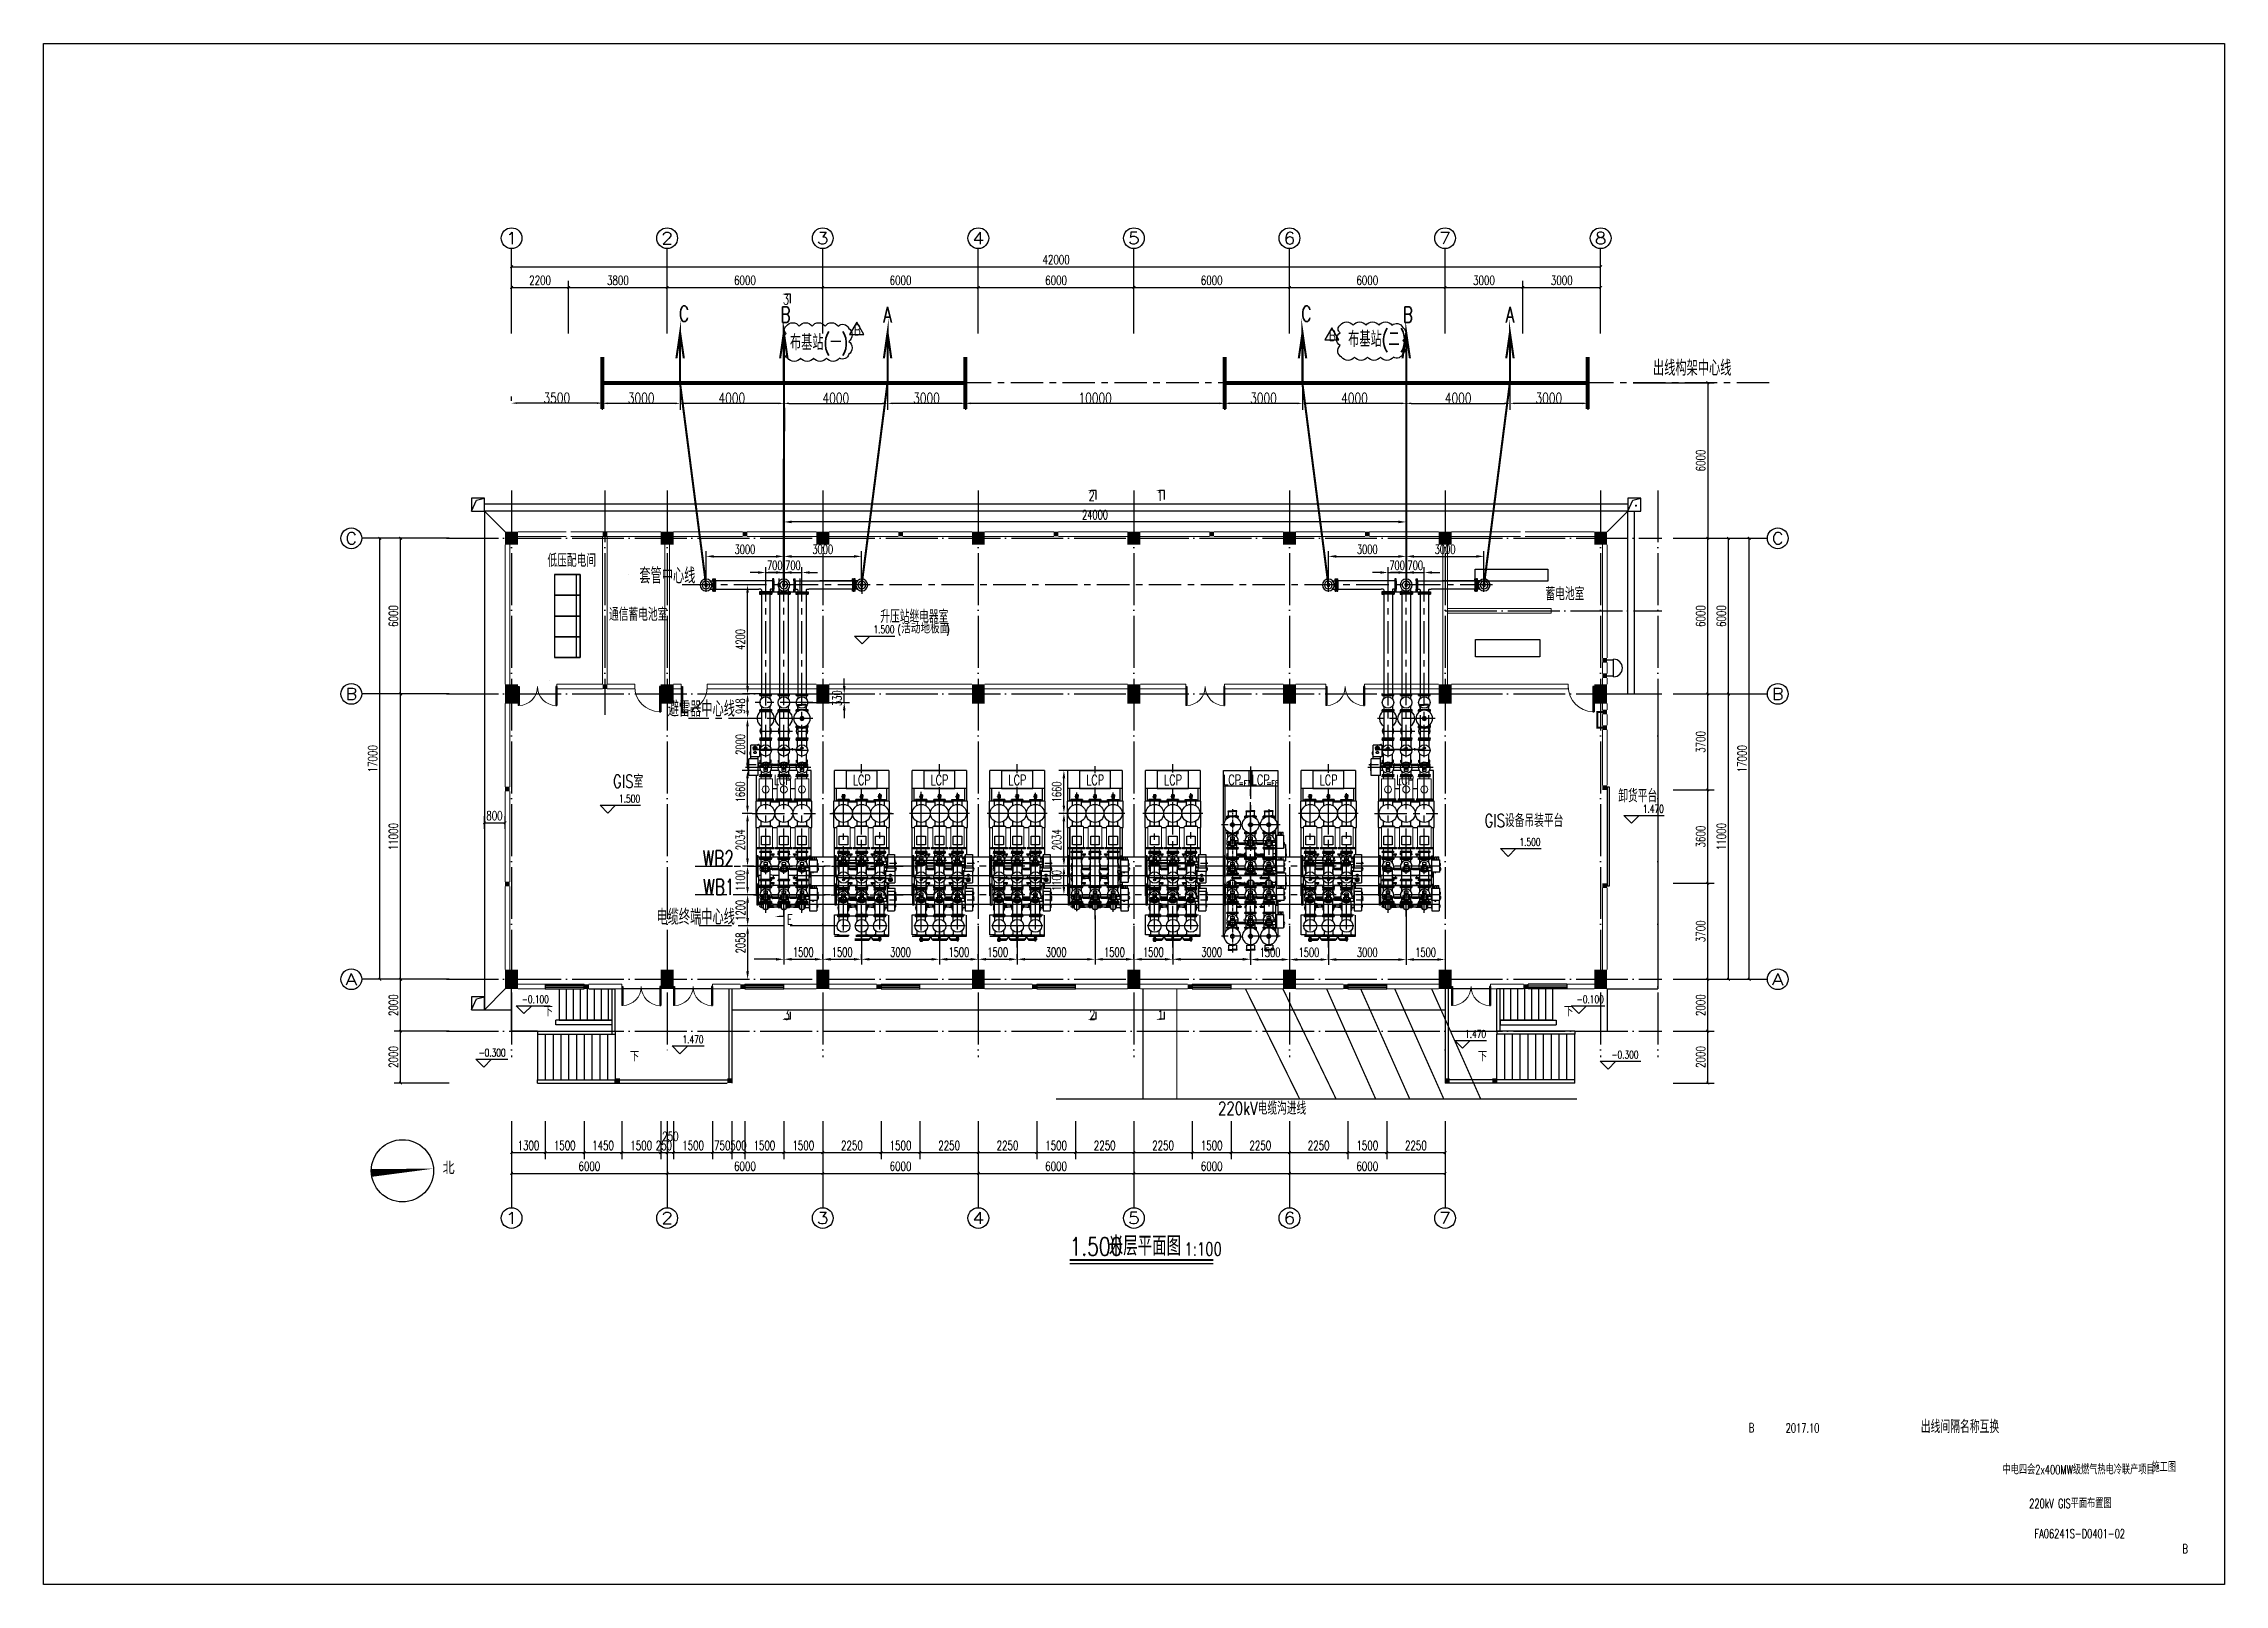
# Model space of a CAD drawing. Extents: x -61205 to 26665, y -81742 to 98141.
# Drawn here: x -61205 to 22895, y 38741 to 98141 of the extents above; entities that cross this region are included whole.
import ezdxf
from ezdxf.enums import TextEntityAlignment as Align

# ---------------------------------------------------------------- set-up
doc = ezdxf.new("R2010")
doc.units = 0
doc.header["$LTSCALE"] = 1000
doc.header["$MEASUREMENT"] = 0
for name, pattern in [('AM_ISO02W050x2', [3.75, 3, -0.75]), ('CENTER', [2, 1.25, -0.25, 0.25, -0.25]), ('CENTER2', [1.125, 0.75, -0.125, 0.125, -0.125]), ('DASH', [0.35, 0.25, -0.1]), ('DOTE', [2.42, 2, -0.2, 0.02, -0.2]), ('F', [0.75, 0.5, -0.25]), ('G', [2, 1.25, -0.25, 0.25, -0.25])]:
    doc.linetypes.add(name, pattern=pattern)
doc.layers.get('0').update_dxf_attribs({"linetype": 'CONTINUOUS'})
doc.layers.get('DEFPOINTS').update_dxf_attribs({"linetype": 'CONTINUOUS'})
for name, color, linetype in [('01', 7, 'CONTINUOUS'), ('02', 1, 'CONTINUOUS'), ('04', 2, 'F'), ('05', 4, 'G'), ('08', 1, 'CONTINUOUS'), ('09', 3, 'CONTINUOUS'), ('1', 7, 'CONTINUOUS'), ('11', 6, 'CONTINUOUS'), ('2', 7, 'CONTINUOUS'), ('3T_WOOD', 21, 'CONTINUOUS'), ('AXIS', 3, 'CONTINUOUS'), ('AXIS_TEXT', 7, 'CONTINUOUS'), ('COLUMN', 7, 'CONTINUOUS'), ('DIM_ELEV', 3, 'CONTINUOUS'), ('DIM_IDEN', 3, 'CONTINUOUS'), ('DIM_LEAD', 3, 'CONTINUOUS'), ('DIM_SYMB', 3, 'CONTINUOUS'), ('DOTE', 7, 'CENTER'), ('G-进线', 3, 'CONTINUOUS'), ('HQ', 7, 'CONTINUOUS'), ('HY_JZW_YT', 120, 'CONTINUOUS'), ('PUB_DIM', 3, 'CONTINUOUS'), ('PUB_HATCH', 8, 'CONTINUOUS'), ('PUB_TEXT', 7, 'CONTINUOUS'), ('stair', 2, 'CONTINUOUS'), ('TK4', 7, 'CONTINUOUS'), ('WINDOW', 7, 'CONTINUOUS')]:
    doc.layers.add(name, color=color, linetype=linetype)
for name, color, linetype, lineweight in [('AM_0N', 7, 'CONTINUOUS', 50), ('PP-COM', 7, 'CONTINUOUS', 0), ('WALL', 9, 'CONTINUOUS', 13)]:
    doc.layers.add(name, color=color, linetype=linetype, lineweight=lineweight)
doc.styles.add('_TCH_AXIS', font='geditxt.shx', dxfattribs={"bigfont": 'dxt.shx'})
doc.styles.add('_TCH_DIM', font='geditxt.shx', dxfattribs={"bigfont": 'dxt.shx'})
doc.styles.add('A', font='geditxt.shx', dxfattribs={"width": 0.72, "bigfont": 'hzfs_1.shx'})
doc.styles.add('DIM_FONT', font='geditxt.shx', dxfattribs={"width": 0.7, "bigfont": 'hzfs_1.shx'})
doc.styles.add('DXT', font='geditxt.shx', dxfattribs={"width": 0.72, "bigfont": 'hzfs_1.shx'})
doc.styles.add('HZ', font='geditxt.shx', dxfattribs={"width": 0.75, "bigfont": 'hzfs_1.shx'})
doc.styles.add('intecad', font='geditxt.shx', dxfattribs={"width": 0.667, "bigfont": 'hzfs_1.shx'})
doc.styles.get("Standard").update_dxf_attribs({"font": 'geditxt.shx', "bigfont": 'hzfs_1.shx'})
doc.dimstyles.new('_TCH_ARCH&&100', dxfattribs={"dimtxt": 350, "dimasz": 100, "dimexe": 250, "dimexo": 300, "dimgap": 100, "dimtad": 1, "dimdec": 0, "dimzin": 0, "dimdsep": 46, "dimtxsty": 'DIM_FONT', "dimblk": 'ARCHTICK', "dimcen": 0.09, "dimclrt": 7, "dimazin": 2, "dimtfac": 1, "dimtdec": 0, "dimtix": 1, "dimtmove": 2, "dimatfit": 3, "dimfxl": 1, "dimtolj": 1, "dimtzin": 0, "dimarcsym": 0})
doc.dimstyles.new('INTE$0', dxfattribs={"dimscale": 100, "dimtxt": 3.5, "dimasz": 3, "dimexe": 2, "dimexo": 0, "dimgap": 1, "dimtad": 1, "dimdsep": 46, "dimtxsty": 'intecad', "dimcen": 0, "dimclrd": 7, "dimclre": 7, "dimclrt": 6, "dimadec": 0, "dimazin": 2, "dimtp": 0.1, "dimtm": 0.1, "dimtfac": 0.71, "dimtix": 1, "dimtmove": 0, "dimatfit": 3, "dimfxl": 1, "dimlwd": -1, "dimlwe": -1, "dimarcsym": 0})
doc.dimstyles.get("Standard").update_dxf_attribs({"dimtxt": 0.18, "dimasz": 0.18, "dimexe": 0.18, "dimexo": 0.0625, "dimgap": 0.09, "dimtad": 0, "dimtih": 1, "dimtoh": 1, "dimdec": 4, "dimzin": 0, "dimdsep": 46, "dimtxsty": 'Standard', "dimcen": 0.09, "dimadec": 0, "dimazin": 0, "dimtfac": 1, "dimtdec": 4, "dimtofl": 0, "dimtmove": 0, "dimatfit": 3, "dimfxl": 1, "dimtolj": 1, "dimtzin": 0, "dimarcsym": 0})
doc.dimstyles.new('STANDARD$0', dxfattribs={"dimtxt": 5, "dimasz": 5, "dimexe": 2.5, "dimexo": 0, "dimgap": 1.25, "dimtad": 1, "dimdec": 4, "dimzin": 0, "dimdsep": 46, "dimtxsty": 'Standard', "dimcen": 0, "dimadec": 0, "dimazin": 0, "dimtfac": 0.514286, "dimtdec": 4, "dimtix": 1, "dimtmove": 0, "dimatfit": 3, "dimfxl": 1, "dimtolj": 1, "dimtzin": 0, "dimarcsym": 0})

msp = doc.modelspace()

# ---------------------------------------------------------------- texts
at = {"color": 7, "style": 'A', "width": 0.72}
for s, p in [('C', (-36704.682, 87426.415, -0.001)), ('B', (-32789.837, 87390.43, -0.001)), ('A', (-28822.055, 87390.43, -0.001)), ('C', (-12703.17, 87426.415, -0.001)), ('B', (-8788.324, 87390.43, -0.001)), ('A', (-4820.542, 87390.43, -0.001)), ('布基站(一)', (-32424.585, 86323.035)), ('布基站(二)', (-10898.009, 86450.518)), ('出线构架中心线', (858.639, 85335.615)), ('套管中心线', (-38230.715, 77326.4)), ('避雷器中心线', (-37136.987, 72192.736)), ('WB2', (-35787.766, 66429.775, -0.001)), ('WB1', (-35766.329, 65329.775, -0.001)), ('电缆终端中心线', (-37572.335, 64169.486))]:
    msp.add_text(s, height=600, dxfattribs=at).set_placement(p)
at = {"layer": '09', "color": 6, "insert": (-34331.441, 63469.508, -0.001), "char_height": 350, "attachment_point": 5, "rotation": 90, "style": 'intecad'}
msp.add_mtext('2058', dxfattribs=at)
at = {"layer": '1', "color": 7, "linetype": 'Continuous', "style": 'DXT', "width": 0.72}
msp.add_text('出线间隔名称互换', height=500, dxfattribs=at).set_placement((11187.278, 44571.956))
at = {"layer": '11', "style": 'intecad'}
for s, height, width, p in [('3', 391.584, 0.7, (-32691.775, 88081.637, -0.002)), ('2', 391.584, 0.7, (-20909.335, 80511.446, -0.002)), ('1', 391.584, 0.7, (-18273.82, 80511.446, -0.002)), ('LCP', 391.5844, 0.7, (-33044.088, 69561.53, -0.014)), ('LCP', 391.5844, 0.7, (-29998.439, 69557.246)), ('LCP', 391.5844, 0.7, (-27004.188, 69557.246, -0.014)), ('LCP', 391.5844, 0.7, (-23998.439, 69557.246, -0.007)), ('LCP', 391.5844, 0.7, (-20998.439, 69557.246, 0.004)), ('LCP', 391.5844, 0.7, (-17998.439, 69557.246, -0.007)), ('LCP', 391.5844, 0.7, (-15716.382, 69564.632, -0.001)), ('LCP', 391.5844, 0.7, (-14617.029, 69564.632, -0.001)), ('LCP', 391.5844, 0.7, (-11998.439, 69557.246, -0.007)), ('LCP', 391.5844, 0.7, (-9044.088, 69561.53, -0.008)), ('=F7', 210, 0.667, (-15117.867, 69517.265, -0.001)), ('=F8', 210, 0.667, (-14046.226, 69517.265, -0.001)), ('E', 391.584, 0.7, (-32535.764, 64180.632, -0.009)), ('3', 391.584, 0.7, (-32661.745, 60499.308, -0.009)), ('2', 391.584, 0.7, (-20879.306, 60499.308, -0.009)), ('1', 391.584, 0.7, (-18243.791, 60499.308, -0.009)), ('B', 350, 0.667, (4550.415, 44605.662)), ('2017.10', 350, 0.667, (5975.72, 44595.193)), ('中电四会2x400MW级燃气热电冷联产项目', 350, 0.667, (14339.554, 42985.072)), ('施工图 ', 350, 0.667, (20085.266, 43083.262)), ('220kV GIS平面布置图', 350, 0.667, (15367.302, 41684.512)), ('FA06241S-D0401-02', 350, 0.667, (15570.56, 40519.932)), ('B', 350, 0.667, (21279.695, 39938.798))]:
    msp.add_text(s, height=height, dxfattribs=dict(at, width=width)).set_placement(p)
at = {"layer": 'AXIS_TEXT', "style": '_TCH_AXIS'}
for s, width, p, p2 in [('1', 2.727273, (-43385.228, 90413.486), (-42932.68, 90413.486)), ('2', 1.764706, (-37385.228, 90413.486), (-36932.68, 90413.486)), ('3', 1.764706, (-31385.228, 90413.486), (-30932.68, 90413.486)), ('4', 1.666667, (-25385.228, 90413.486), (-24932.68, 90413.486)), ('5', 1.764706, (-19385.228, 90413.486), (-18932.68, 90413.486)), ('6', 1.764706, (-13385.228, 90413.486), (-12932.68, 90413.486)), ('7', 1.764706, (-7385.228, 90413.486), (-6932.68, 90413.486)), ('8', 1.764706, (-1385.228, 90413.486), (-932.68, 90413.486)), ('C', 1.666667, (-49564.974, 78843.409), (-49112.425, 78843.409)), ('C', 1.666667, (5444.382, 78843.409), (5896.93, 78843.409)), ('B', 1.666667, (-49564.974, 72843.409), (-49112.425, 72843.409)), ('B', 1.666667, (5444.382, 72843.409), (5896.93, 72843.409)), ('A', 1.764706, (-49564.974, 61843.409), (-49112.425, 61843.409)), ('A', 1.764706, (5444.382, 61843.409), (5896.93, 61843.409)), ('1', 2.727273, (-43385.228, 52637.515), (-42932.68, 52637.515)), ('2', 1.764706, (-37385.228, 52637.515), (-36932.68, 52637.515)), ('3', 1.764706, (-31385.228, 52637.515), (-30932.68, 52637.515)), ('4', 1.666667, (-25385.228, 52637.515), (-24932.68, 52637.515)), ('5', 1.764706, (-19385.228, 52637.515), (-18932.68, 52637.515)), ('6', 1.764706, (-13385.228, 52637.515), (-12932.68, 52637.515)), ('7', 1.764706, (-7385.228, 52637.515), (-6932.68, 52637.515))]:
    msp.add_text(s, height=452.548, dxfattribs=dict(at, width=width)).set_placement(p, p2, align=Align.FIT)
at = {"layer": 'PUB_DIM', "color": 0, "style": 'HZ', "width": 0.75}
for s, p in [('低压配电间', (-40837.014, 78242.283)), ('蓄电池室', (-2539.216, 76957.498)), ('通信蓄电池室', (-38277.173, 76164.541)), ('升压站继电器室', (-27627.809, 76086.043)), ('GIS室', (-38663.926, 69728.987)), ('卸货平台', (273.025, 69169.047)), ('GIS设备吊装平台', (-4116.737, 68212.435)), ('220kV电缆沟进线', (-14213.12, 57123.726))]:
    msp.add_text(s, height=500, dxfattribs=at).set_placement(p, align=Align.MIDDLE)
at = {"layer": 'PUB_TEXT'}
for s, height, style, width, p in [('1.500', 297.5, '_TCH_DIM', 0.705882, (-29202.836, 75406.15)), ('(', 297.5, '_TCH_DIM', 0.705882, (-28272.836, 75406.15)), (')', 297.5, '_TCH_DIM', 0.705882, (-26390.914, 75406.15)), ('1.500', 297.5, '_TCH_DIM', 0.705882, (-39013.612, 68882.14)), ('1.470', 297.5, '_TCH_DIM', 0.705882, (466.078, 68491.439)), ('1.500', 297.5, '_TCH_DIM', 0.705882, (-4289.685, 67209.628)), ('-0.100', 297.5, '_TCH_DIM', 0.705882, (-42764.717, 61151.165)), ('-0.100', 297.5, '_TCH_DIM', 0.705882, (-2083.743, 61151.165)), ('1.470', 297.5, '_TCH_DIM', 0.705882, (-36567.433, 59602.087)), ('1.470', 297.5, '_TCH_DIM', 0.705882, (-6388.995, 59813.544)), ('-0.300', 297.5, '_TCH_DIM', 0.705882, (-44432.293, 59089.421)), ('-0.300', 297.5, '_TCH_DIM', 0.705882, (-740.012, 59012.587)), ('米层平面图', 744.0945, 'HZ', 0.75, (-20130.038, 51416.91)), ('1.500', 700, 'HZ', 0.75, (-21635.038, 51416.91)), ('1:100', 500, 'HZ', 0.75, (-17213.188, 51416.91))]:
    msp.add_text(s, height=height, dxfattribs=dict(at, style=style, width=width)).set_placement(p)
at = {"layer": 'PUB_TEXT', "style": '_TCH_DIM'}
for s, height, p in [('活动地板面', 337.5887, (-28132.836, 75406.15)), ('下', 337.589, (-41932.506, 60647.048)), ('下', 337.589, (-2575.296, 60647.048)), ('下', 337.589, (-38605.378, 58907.706)), ('下', 337.589, (-5902.423, 58907.706)), ('北', 482.27, (-45814.831, 54551.786))]:
    msp.add_text(s, height=height, dxfattribs=at).set_placement(p)

# ---------------------------------------------------------------- blocks, each defined once
blk = doc.blocks.new('*D209')
at = {"layer": '09', "color": 7, "transparency": 16777216}
for p, q in [((-11659, 77596), (-11659, 78572)), ((-11359, 78372), (-8959, 78372)), ((-8659, 77596), (-8659, 78572))]:
    blk.add_line(p, q, dxfattribs=at)
for points in [[(-11359, 78422), (-11359, 78322), (-11659, 78372)], [(-8959, 78422), (-8959, 78322), (-8659, 78372)]]:
    blk.add_solid(points, dxfattribs=at)
at = {"layer": 'DEFPOINTS', "color": 0, "transparency": 16777216}
for p in [(-8659, 78372), (-11659, 77596, 0), (-8659, 77596, 0)]:
    blk.add_point(p, dxfattribs=at)
at = {"layer": '09', "color": 6, "transparency": 16777216, "insert": (-10159, 78647), "char_height": 350, "attachment_point": 5, "style": 'intecad'}
blk.add_mtext('3000', dxfattribs=at)
blk = doc.blocks.new('*D210')
at = {"layer": '09', "color": 7, "transparency": 16777216}
for p, q in [((-32659, 77327), (-32659, 78572)), ((-32359, 78372), (-29959, 78372)), ((-29659, 77596), (-29659, 78572))]:
    blk.add_line(p, q, dxfattribs=at)
for points in [[(-32359, 78422), (-32359, 78322), (-32659, 78372)], [(-29959, 78422), (-29959, 78322), (-29659, 78372)]]:
    blk.add_solid(points, dxfattribs=at)
at = {"layer": 'DEFPOINTS', "color": 0, "transparency": 16777216}
for p in [(-29659, 78372), (-29659, 77596, 0), (-32659, 77327, 0)]:
    blk.add_point(p, dxfattribs=at)
at = {"layer": '09', "color": 6, "transparency": 16777216, "insert": (-31159, 78647), "char_height": 350, "attachment_point": 5, "style": 'intecad'}
blk.add_mtext('3000', dxfattribs=at)
blk = doc.blocks.new('*D211')
at = {"layer": '09', "color": 7, "transparency": 16777216}
for p, q in [((-33771, 72122), (-34262, 72122)), ((-34062, 70422), (-34062, 71822)), ((-33654, 70122), (-34262, 70122))]:
    blk.add_line(p, q, dxfattribs=at)
for points in [[(-34112, 71822), (-34012, 71822), (-34062, 72122)], [(-34112, 70422), (-34012, 70422), (-34062, 70122)]]:
    blk.add_solid(points, dxfattribs=at)
at = {"layer": 'DEFPOINTS', "color": 0, "transparency": 16777216}
for p in [(-34062, 72122), (-33771, 72122, 0), (-33654, 70122, 0)]:
    blk.add_point(p, dxfattribs=at)
at = {"layer": '09', "color": 6, "transparency": 16777216, "insert": (-34337, 71122), "char_height": 350, "attachment_point": 5, "rotation": 90, "style": 'intecad'}
blk.add_mtext('2000', dxfattribs=at)
blk = doc.blocks.new('*D212')
at = {"layer": '09', "color": 7, "transparency": 16777216}
for p, q in [((-33771, 73070), (-34258, 73070)), ((-34058, 72422), (-34058, 72770)), ((-33771, 72122), (-34258, 72122))]:
    blk.add_line(p, q, dxfattribs=at)
for points in [[(-34108, 72770), (-34008, 72770), (-34058, 73070)], [(-34108, 72422), (-34008, 72422), (-34058, 72122)]]:
    blk.add_solid(points, dxfattribs=at)
at = {"layer": 'DEFPOINTS', "color": 0, "transparency": 16777216}
for p in [(-34058, 73070), (-33771, 73070, 0), (-33771, 72122, 0)]:
    blk.add_point(p, dxfattribs=at)
at = {"layer": '09', "color": 6, "transparency": 16777216, "insert": (-34333, 72596), "char_height": 350, "attachment_point": 5, "rotation": 90, "style": 'intecad'}
blk.add_mtext('948', dxfattribs=at)
blk = doc.blocks.new('*D213')
at = {"layer": '09', "color": 7, "transparency": 16777216}
for p, q in [((-30330, 73370), (-30330, 73670)), ((-31733, 72740), (-30130, 72740)), ((-31694, 73070), (-30130, 73070)), ((-30330, 72740), (-30330, 73070)), ((-30330, 72440), (-30330, 72140))]:
    blk.add_line(p, q, dxfattribs=at)
for points in [[(-30380, 73370), (-30280, 73370), (-30330, 73070)], [(-30380, 72440), (-30280, 72440), (-30330, 72740)]]:
    blk.add_solid(points, dxfattribs=at)
at = {"layer": 'DEFPOINTS', "color": 0, "transparency": 16777216}
for p in [(-31733, 72740, 0), (-31694, 73070, 0), (-30330, 73070)]:
    blk.add_point(p, dxfattribs=at)
at = {"layer": '09', "color": 6, "transparency": 16777216, "insert": (-30605, 72905), "char_height": 350, "attachment_point": 5, "rotation": 90, "style": 'intecad'}
blk.add_mtext('330', dxfattribs=at)
blk = doc.blocks.new('*D214')
at = {"layer": '09', "color": 7, "transparency": 16777216}
for p, q in [((-33525, 77270), (-34258, 77270)), ((-34058, 73370), (-34058, 76970)), ((-33525, 73070), (-34258, 73070))]:
    blk.add_line(p, q, dxfattribs=at)
for points in [[(-34108, 76970), (-34008, 76970), (-34058, 77270)], [(-34108, 73370), (-34008, 73370), (-34058, 73070)]]:
    blk.add_solid(points, dxfattribs=at)
at = {"layer": 'DEFPOINTS', "color": 0, "transparency": 16777216}
for p in [(-34058, 77270), (-33525, 77270, 0), (-33525, 73070, 0)]:
    blk.add_point(p, dxfattribs=at)
at = {"layer": '09', "color": 6, "transparency": 16777216, "insert": (-34333, 75170), "char_height": 350, "attachment_point": 5, "rotation": 90, "style": 'intecad'}
blk.add_mtext('4200', dxfattribs=at)
blk = doc.blocks.new('*D215')
at = {"layer": '09', "color": 7, "transparency": 16777216}
for p, q in [((-8659, 77327), (-8659, 78572)), ((-8359, 78372), (-5959, 78372)), ((-5659, 77596), (-5659, 78572))]:
    blk.add_line(p, q, dxfattribs=at)
for points in [[(-8359, 78422), (-8359, 78322), (-8659, 78372)], [(-5959, 78422), (-5959, 78322), (-5659, 78372)]]:
    blk.add_solid(points, dxfattribs=at)
at = {"layer": 'DEFPOINTS', "color": 0, "transparency": 16777216}
for p in [(-5659, 78372), (-5659, 77596, 0), (-8659, 77327, 0)]:
    blk.add_point(p, dxfattribs=at)
at = {"layer": '09', "color": 6, "transparency": 16777216, "insert": (-7159, 78647), "char_height": 350, "attachment_point": 5, "style": 'intecad'}
blk.add_mtext('3000', dxfattribs=at)
blk = doc.blocks.new('*D216')
at = {"layer": '09', "color": 7, "transparency": 16777216}
for p, q in [((-33659, 77752), (-33959, 77752)), ((-33359, 77379), (-33359, 77952)), ((-33359, 77752), (-32659, 77752)), ((-32659, 77419), (-32659, 77952)), ((-32359, 77752), (-32059, 77752))]:
    blk.add_line(p, q, dxfattribs=at)
for points in [[(-33659, 77802), (-33659, 77702), (-33359, 77752)], [(-32359, 77802), (-32359, 77702), (-32659, 77752)]]:
    blk.add_solid(points, dxfattribs=at)
at = {"layer": 'DEFPOINTS', "color": 0, "transparency": 16777216}
for p in [(-33359, 77379, 0), (-32659, 77752), (-32659, 77419, 0)]:
    blk.add_point(p, dxfattribs=at)
at = {"layer": '09', "color": 6, "transparency": 16777216, "insert": (-33009, 78027), "char_height": 350, "attachment_point": 5, "style": 'intecad'}
blk.add_mtext('700', dxfattribs=at)
blk = doc.blocks.new('*D217')
at = {"layer": '09', "color": 7, "transparency": 16777216}
for p, q in [((-32959, 77752), (-33259, 77752)), ((-32659, 77500), (-32659, 77952)), ((-32659, 77752), (-31959, 77752)), ((-31959, 77406), (-31959, 77952)), ((-31659, 77752), (-31359, 77752))]:
    blk.add_line(p, q, dxfattribs=at)
for points in [[(-32959, 77802), (-32959, 77702), (-32659, 77752)], [(-31659, 77802), (-31659, 77702), (-31959, 77752)]]:
    blk.add_solid(points, dxfattribs=at)
at = {"layer": 'DEFPOINTS', "color": 0, "transparency": 16777216}
for p in [(-32659, 77500, 0), (-31959, 77752), (-31959, 77406, 0)]:
    blk.add_point(p, dxfattribs=at)
at = {"layer": '09', "color": 6, "transparency": 16777216, "insert": (-32309, 78027), "char_height": 350, "attachment_point": 5, "style": 'intecad'}
blk.add_mtext('700', dxfattribs=at)
blk = doc.blocks.new('*D218')
at = {"layer": '09', "color": 7, "transparency": 16777216}
for p, q in [((-8959, 77752), (-9259, 77752)), ((-8659, 77500), (-8659, 77952)), ((-8659, 77752), (-7959, 77752)), ((-7959, 77406), (-7959, 77952)), ((-7659, 77752), (-7359, 77752))]:
    blk.add_line(p, q, dxfattribs=at)
for points in [[(-8959, 77802), (-8959, 77702), (-8659, 77752)], [(-7659, 77802), (-7659, 77702), (-7959, 77752)]]:
    blk.add_solid(points, dxfattribs=at)
at = {"layer": 'DEFPOINTS', "color": 0, "transparency": 16777216}
for p in [(-8659, 77500, 0), (-7959, 77752), (-7959, 77406, 0)]:
    blk.add_point(p, dxfattribs=at)
at = {"layer": '09', "color": 6, "transparency": 16777216, "insert": (-8309, 78027), "char_height": 350, "attachment_point": 5, "style": 'intecad'}
blk.add_mtext('700', dxfattribs=at)
blk = doc.blocks.new('*D219')
at = {"layer": '09', "color": 7, "transparency": 16777216}
for p, q in [((-9659, 77752), (-9959, 77752)), ((-9359, 77379), (-9359, 77952)), ((-9359, 77752), (-8659, 77752)), ((-8659, 77419), (-8659, 77952)), ((-8359, 77752), (-8059, 77752))]:
    blk.add_line(p, q, dxfattribs=at)
for points in [[(-9659, 77802), (-9659, 77702), (-9359, 77752)], [(-8359, 77802), (-8359, 77702), (-8659, 77752)]]:
    blk.add_solid(points, dxfattribs=at)
at = {"layer": 'DEFPOINTS', "color": 0, "transparency": 16777216}
for p in [(-9359, 77379, 0), (-8659, 77752), (-8659, 77419, 0)]:
    blk.add_point(p, dxfattribs=at)
at = {"layer": '09', "color": 6, "transparency": 16777216, "insert": (-9009, 78027), "char_height": 350, "attachment_point": 5, "style": 'intecad'}
blk.add_mtext('700', dxfattribs=at)
blk = doc.blocks.new('*D220')
at = {"layer": '09', "color": 7, "transparency": 16777216}
for p, q in [((-35659, 77596), (-35659, 78572)), ((-35359, 78372), (-32959, 78372)), ((-32659, 77596), (-32659, 78572))]:
    blk.add_line(p, q, dxfattribs=at)
for points in [[(-35359, 78422), (-35359, 78322), (-35659, 78372)], [(-32959, 78422), (-32959, 78322), (-32659, 78372)]]:
    blk.add_solid(points, dxfattribs=at)
at = {"layer": 'DEFPOINTS', "color": 0, "transparency": 16777216}
for p in [(-32659, 78372), (-35659, 77596, 0), (-32659, 77596, 0)]:
    blk.add_point(p, dxfattribs=at)
at = {"layer": '09', "color": 6, "transparency": 16777216, "insert": (-34159, 78647), "char_height": 350, "attachment_point": 5, "style": 'intecad'}
blk.add_mtext('3000', dxfattribs=at)
blk = doc.blocks.new('*D221')
at = {"layer": '09', "color": 7, "transparency": 16777216}
for p, q in [((-29659, 64637), (-29659, 62640)), ((-26659, 64128), (-26659, 62640)), ((-29359, 62840), (-26959, 62840))]:
    blk.add_line(p, q, dxfattribs=at)
for points in [[(-29359, 62890), (-29359, 62790), (-29659, 62840)], [(-26959, 62890), (-26959, 62790), (-26659, 62840)]]:
    blk.add_solid(points, dxfattribs=at)
at = {"layer": 'DEFPOINTS', "color": 0, "transparency": 16777216}
for p in [(-29659, 64637, 0), (-26659, 64128), (-26659, 62840)]:
    blk.add_point(p, dxfattribs=at)
at = {"layer": '09', "color": 6, "transparency": 16777216, "insert": (-28159, 63115), "char_height": 350, "attachment_point": 5, "style": 'intecad'}
blk.add_mtext('3000', dxfattribs=at)
blk = doc.blocks.new('*D222')
at = {"layer": '09', "color": 7, "transparency": 16777216}
for p, q in [((-8659, 64637), (-8659, 62631)), ((-8359, 62831), (-7459, 62831)), ((-7159, 63074), (-7159, 62631))]:
    blk.add_line(p, q, dxfattribs=at)
for points in [[(-8359, 62881), (-8359, 62781), (-8659, 62831)], [(-7459, 62881), (-7459, 62781), (-7159, 62831)]]:
    blk.add_solid(points, dxfattribs=at)
at = {"layer": 'DEFPOINTS', "color": 0, "transparency": 16777216}
for p in [(-8659, 64637, 0), (-7159, 63074), (-7159, 62831)]:
    blk.add_point(p, dxfattribs=at)
at = {"layer": '09', "color": 6, "transparency": 16777216, "insert": (-7909, 63106), "char_height": 350, "attachment_point": 5, "style": 'intecad'}
blk.add_mtext('1500', dxfattribs=at)
blk = doc.blocks.new('*D223')
at = {"layer": '09', "color": 7, "transparency": 16777216}
for p, q in [((-32659, 64128), (-32659, 62640)), ((-31159, 64637), (-31159, 62640)), ((-32359, 62840), (-31459, 62840))]:
    blk.add_line(p, q, dxfattribs=at)
for points in [[(-32359, 62890), (-32359, 62790), (-32659, 62840)], [(-31459, 62890), (-31459, 62790), (-31159, 62840)]]:
    blk.add_solid(points, dxfattribs=at)
at = {"layer": 'DEFPOINTS', "color": 0, "transparency": 16777216}
for p in [(-32659, 64128, 0), (-31159, 64637, 0), (-31159, 62840)]:
    blk.add_point(p, dxfattribs=at)
at = {"layer": '09', "color": 6, "transparency": 16777216, "insert": (-31909, 63115), "char_height": 350, "attachment_point": 5, "style": 'intecad'}
blk.add_mtext('1500', dxfattribs=at)
blk = doc.blocks.new('户内断路器俯视图')
at = {"color": 0, "linetype": 'ByBlock'}
for p in [(562, 725), (562, 675), (562, 25, 0), (588, 680), (588, 680), (595, 723), (595, 23, 0), (562, -25, 0), (562, -675, 0), (562, -725, 0), (588, -20, 0), (588, -20, 0), (588, -720, 0), (588, -720, 0), (595, -677, 0)]:
    blk.add_point(p, dxfattribs=at)
at = {"layer": '01'}
for p, q in [((480, 1080), (-540, 1080)), ((-540, 1080), (-540, 958)), ((-500, 920), (-475, 920)), ((-475, 920), (-475, 700)), ((-475, 870), (-303, 870)), ((303, 870), (475, 870)), ((475, 480), (475, 920)), ((475, 920), (500, 920)), ((480, 920), (480, 1080)), ((500, 480), (500, 920)), ((500, 920), (538, 920)), ((538, 480), (538, 920)), ((-540, 442), (-540, 258)), ((-475, 480), (-500, 480)), ((-500, 220), (-475, 220)), ((-475, 700), (-475, 480)), ((-303, 530), (-475, 530)), ((-475, 220), (-475, 0)), ((-475, 170), (-303, 170)), ((-475, 0), (-475, -220)), ((475, 530), (303, 530)), ((303, 170), (475, 170)), ((450, 530), (450, 170)), ((500, 480), (475, 480)), ((475, 220), (500, 220)), ((475, -220), (475, 220)), ((480, 220), (480, 480)), ((500, 220), (538, 220)), ((500, -220), (500, 220)), ((538, 480), (503, 480)), ((538, 700), (538, 725)), ((538, 725), (550, 725)), ((538, 700), (538, 675)), ((538, 675), (550, 675)), ((538, -220), (538, 220)), ((538, 25, 0), (550, 25, 0)), ((538, 0, 0), (538, 25, 0)), ((538, 0, 0), (538, -25, 0)), ((550, 700), (550, 735)), ((550, 735), (562, 735)), ((550, 700), (550, 665)), ((550, 665), (562, 665)), ((550, 35, 0), (562, 35, 0)), ((550, 0, 0), (550, 35, 0)), ((550, 0, 0), (550, -35, 0)), ((562, 735), (562, 700)), ((562, 675), (562, 725)), ((562, 725), (569, 725)), ((562, 700), (562, 665)), ((569, 675), (562, 675)), ((562, 35, 0), (562, 0, 0)), ((562, 25, 0), (569, 25, 0)), ((562, -25, 0), (562, 25, 0)), ((562, 0, 0), (562, -35, 0)), ((564, 735), (563, 734)), ((563, 734), (563, 725)), ((569, 725), (563, 725)), ((563, 675), (569, 675)), ((563, 675), (563, 666)), ((563, 666), (564, 665)), ((564, 35, 0), (563, 34, 0)), ((563, 34, 0), (563, 25, 0)), ((569, 25, 0), (563, 25, 0)), ((574, 735), (564, 735)), ((574, 665), (564, 665)), ((574, 35, 0), (564, 35, 0)), ((569, 725), (569, 723)), ((569, 723), (575, 723)), ((575, 723), (569, 723)), ((569, 678), (569, 675)), ((575, 678), (569, 678)), ((569, 677), (575, 677)), ((569, 25, 0), (569, 23, 0)), ((575, 23, 0), (569, 23, 0)), ((569, 23, 0), (575, 23, 0)), ((574, 735), (575, 734)), ((575, 666), (574, 665)), ((574, 35, 0), (575, 34, 0)), ((575, 734), (575, 723)), ((575, 723), (575, 700)), ((575, 720), (591, 720)), ((575, 678), (575, 700)), ((575, 680), (591, 680)), ((575, 678), (575, 666)), ((575, 34, 0), (575, 23, 0)), ((575, 23, 0), (575, 0, 0)), ((575, 20, 0), (591, 20, 0)), ((575, -22, 0), (575, 0, 0)), ((591, 723), (603, 723)), ((591, 700), (591, 723)), ((591, 700), (591, 678)), ((603, 678), (591, 678)), ((596, 678), (591, 678)), ((591, 0, 0), (591, 23, 0)), ((591, 23, 0), (603, 23, 0)), ((591, 0, 0), (591, -22, 0)), ((603, 723), (603, 678)), ((603, 23, 0), (603, -22, 0)), ((644, 742), (644, 658)), ((644, 42, 0), (644, -42, 0)), ((650, 762), (670, 762)), ((650, 744), (650, 762)), ((650, 748), (650, 748)), ((713, 652), (650, 652)), ((650, 652), (650, 652)), ((650, 44, 0), (650, 62, 0)), ((650, 62, 0), (670, 62, 0)), ((650, 48, 0), (650, 48, 0)), ((713, 748), (670, 748)), ((713, 48, 0), (670, 48, 0)), ((676, 652), (676, 748)), ((676, -48, 0), (676, 48, 0)), ((677, 652), (685, 652)), ((685, 652), (695, 652)), ((719, 658), (719, 742)), ((719, 742), (719, 658)), ((719, 42, 0), (719, -42, 0)), ((719, -42, 0), (719, 42, 0)), ((-540, -258), (-540, -442)), ((-475, -220), (-500, -220)), ((-500, -480), (-475, -480)), ((-303, -170), (-475, -170)), ((-475, -480), (-475, -700)), ((-475, -530), (-303, -530)), ((-475, -700), (-475, -920)), ((475, -170), (303, -170)), ((303, -530), (475, -530)), ((450, -170), (450, -530)), ((500, -220), (475, -220)), ((475, -920), (475, -480)), ((475, -480), (500, -480)), ((480, -480), (480, -220)), ((538, -220), (500, -220)), ((500, -920), (500, -480)), ((500, -480), (538, -480)), ((538, -25, 0), (550, -25, 0)), ((538, -480), (538, -920)), ((538, -700, 0), (538, -675, 0)), ((538, -675, 0), (550, -675, 0)), ((538, -700, 0), (538, -725, 0)), ((538, -725, 0), (550, -725, 0)), ((550, -35, 0), (562, -35, 0)), ((550, -700, 0), (550, -665, 0)), ((550, -665, 0), (562, -665, 0)), ((550, -700, 0), (550, -735, 0)), ((550, -735, 0), (562, -735, 0)), ((569, -25, 0), (562, -25, 0)), ((562, -665, 0), (562, -700, 0)), ((562, -725, 0), (562, -675, 0)), ((562, -675, 0), (569, -675, 0)), ((562, -700, 0), (562, -735, 0)), ((569, -725, 0), (562, -725, 0)), ((563, -25, 0), (563, -34, 0)), ((563, -25, 0), (569, -25, 0)), ((563, -34, 0), (564, -35, 0)), ((564, -665, 0), (563, -666, 0)), ((563, -666, 0), (563, -675, 0)), ((569, -675, 0), (563, -675, 0)), ((563, -725, 0), (569, -725, 0)), ((563, -725, 0), (563, -734, 0)), ((563, -734, 0), (564, -735, 0)), ((574, -35, 0), (564, -35, 0)), ((574, -665, 0), (564, -665, 0)), ((574, -735, 0), (564, -735, 0)), ((575, -22, 0), (569, -22, 0)), ((569, -22, 0), (569, -25, 0)), ((569, -23, 0), (575, -23, 0)), ((569, -675, 0), (569, -677, 0)), ((569, -677, 0), (575, -677, 0)), ((575, -677, 0), (569, -677, 0)), ((569, -722, 0), (569, -725, 0)), ((575, -722, 0), (569, -722, 0)), ((569, -723, 0), (575, -723, 0)), ((575, -34, 0), (574, -35, 0)), ((574, -665, 0), (575, -666, 0)), ((575, -734, 0), (574, -735, 0)), ((575, -20, 0), (591, -20, 0)), ((575, -22, 0), (575, -34, 0)), ((575, -666, 0), (575, -677, 0)), ((575, -677, 0), (575, -700, 0)), ((575, -680, 0), (591, -680, 0)), ((575, -722, 0), (575, -700, 0)), ((575, -720, 0), (591, -720, 0)), ((575, -722, 0), (575, -734, 0)), ((596, -22, 0), (591, -22, 0)), ((603, -22, 0), (591, -22, 0)), ((591, -677, 0), (603, -677, 0)), ((591, -700, 0), (591, -677, 0)), ((591, -700, 0), (591, -722, 0)), ((603, -722, 0), (591, -722, 0)), ((596, -722, 0), (591, -722, 0)), ((603, -677, 0), (603, -722, 0)), ((644, -658, 0), (644, -742, 0)), ((650, -48, 0), (650, -48, 0)), ((713, -48, 0), (650, -48, 0)), ((650, -638, 0), (670, -638, 0)), ((650, -656, 0), (650, -638, 0)), ((650, -652, 0), (650, -652, 0)), ((713, -748, 0), (650, -748, 0)), ((650, -748, 0), (650, -748, 0)), ((713, -652, 0), (670, -652, 0)), ((676, -748, 0), (676, -652, 0)), ((677, -48, 0), (685, -48, 0)), ((677, -748, 0), (685, -748, 0)), ((685, -48, 0), (695, -48, 0)), ((685, -748, 0), (695, -748, 0)), ((719, -742, 0), (719, -658, 0)), ((719, -658, 0), (719, -742, 0)), ((-540, -958), (-540, -1080)), ((-540, -1080), (480, -1080)), ((-475, -920), (-500, -920)), ((-303, -870), (-475, -870)), ((475, -870), (303, -870)), ((500, -920), (475, -920)), ((480, -1080), (480, -920)), ((535, -920), (500, -920))]:
    blk.add_line(p, q, dxfattribs=at)
at = {"layer": '01', "lineweight": 50, "ltscale": 0.5}
for p, q in [((637, 727), (603, 727)), ((603, 674), (603, 727)), ((603, 674), (637, 674)), ((603, -26, 0), (603, 27, 0)), ((637, 27, 0), (603, 27, 0)), ((603, -26, 0), (637, -26, 0)), ((637, -673, 0), (603, -673, 0)), ((603, -726, 0), (603, -673, 0)), ((603, -726, 0), (637, -726, 0))]:
    blk.add_line(p, q, dxfattribs=at)
at = {"layer": '01', "ltscale": 2}
for p, q in [((670, 762), (670, 744)), ((670, 62, 0), (670, 44, 0)), ((670, -638, 0), (670, -656, 0))]:
    blk.add_line(p, q, dxfattribs=at)
at = {"layer": '01'}
for centre in [(0, 700), (0, 0), (0, -700)]:
    blk.add_circle(centre, 348, dxfattribs=at)
for centre, radius, start, end in [((660, 700), 35, 117.20289, 242.79711), ((660, 0, 0), 35, 117.20289, 242.79711), ((660, 700), 20, 143.1301, 216.8699), ((660, 0, 0), 20, 143.1301, 216.8699), ((650, 742), 6, 90, 180), ((650, 658), 6, 180, 270), ((650, 42, 0), 6, 90, 180), ((660, 723), 22.7, 63.91502, 116.08498), ((660, 23, 0), 22.7, 63.91502, 116.08498), ((713, 742), 6, 0, 90), ((713, 658), 6, 270, 0), ((713, 42, 0), 6, 0, 90), ((660, -700, 0), 35, 117.20289, 242.79711), ((660, -700, 0), 20, 143.1301, 216.8699), ((650, -42, 0), 6, 180, 270), ((650, -658, 0), 6, 90, 180), ((650, -742, 0), 6, 180, 270), ((660, -677, 0), 22.7, 63.91502, 116.08498), ((713, -42, 0), 6, 270, 0), ((713, -658, 0), 6, 0, 90), ((713, -742, 0), 6, 270, 0)]:
    blk.add_arc(centre, radius, start, end, dxfattribs=at)
at = {"layer": '05', "ltscale": 500}
blk.add_line((0, -1154, 0), (0, 1154, 0), dxfattribs=at)
at = {"layer": '05', "ltscale": 0.5}
for p, q in [((725, 700), (528, 700)), ((725, 0, 0), (528, 0, 0)), ((725, -700, 0), (528, -700, 0))]:
    blk.add_line(p, q, dxfattribs=at)
blk = doc.blocks.new('*D224')
at = {"layer": '09', "color": 7, "transparency": 16777216}
for p, q in [((-8659, 64784), (-8659, 62629)), ((-11659, 63586), (-11659, 62629)), ((-11359, 62829), (-8959, 62829))]:
    blk.add_line(p, q, dxfattribs=at)
for points in [[(-11359, 62879), (-11359, 62779), (-11659, 62829)], [(-8959, 62879), (-8959, 62779), (-8659, 62829)]]:
    blk.add_solid(points, dxfattribs=at)
at = {"layer": 'DEFPOINTS', "color": 0, "transparency": 16777216}
for p in [(-8659, 64784, 0), (-11659, 63586, 0), (-8659, 62829)]:
    blk.add_point(p, dxfattribs=at)
at = {"layer": '09', "color": 6, "transparency": 16777216, "insert": (-10159, 63104), "char_height": 350, "attachment_point": 5, "style": 'intecad'}
blk.add_mtext('3000', dxfattribs=at)
blk = doc.blocks.new('*D225')
at = {"layer": '09', "color": 7, "transparency": 16777216}
for p, q in [((-21709, 70122), (-22059, 70122)), ((-21859, 68762), (-21859, 69822)), ((-21739, 68462), (-22059, 68462))]:
    blk.add_line(p, q, dxfattribs=at)
for points in [[(-21909, 69822), (-21809, 69822), (-21859, 70122)], [(-21909, 68762), (-21809, 68762), (-21859, 68462)]]:
    blk.add_solid(points, dxfattribs=at)
at = {"layer": 'DEFPOINTS', "color": 0, "transparency": 16777216}
for p in [(-21859, 70122), (-21709, 70122, 0), (-21739, 68462, 0)]:
    blk.add_point(p, dxfattribs=at)
at = {"layer": '09', "color": 6, "transparency": 16777216, "insert": (-22134, 69292), "char_height": 350, "attachment_point": 5, "rotation": 90, "style": 'intecad'}
blk.add_mtext('1660', dxfattribs=at)
blk = doc.blocks.new('户内倒装PT俯视图')
at = {"layer": '01'}
for p, q in [((-515, 166), (-535, 166)), ((-535, 166), (-535, 0)), ((-535, -166), (-535, 0)), ((-515, 156), (-515, 166)), ((-515, 156), (-515, 0)), ((-340, 156), (-515, 156)), ((-515, -156), (-515, 0)), ((-340, 156), (-340, 78)), ((-340, -78), (-340, 78)), ((-340, 78), (-310, 78)), ((319, 20), (338, 20)), ((338, -35), (338, 35)), ((338, 35), (350, 35)), ((350, -35), (350, 35)), ((350, 35), (370, 35)), ((370, -35), (370, 35)), ((370, 25), (382, 25)), ((382, -25), (382, 25)), ((382, 16), (399, 16)), ((399, -16), (399, 16)), ((-515, -166), (-535, -166)), ((-515, -156), (-515, -166)), ((-340, -156), (-515, -156)), ((-340, -156), (-340, -78)), ((-340, -78), (-310, -78)), ((319, -20), (338, -20)), ((338, -35), (350, -35)), ((350, -35), (370, -35)), ((370, -25), (382, -25)), ((382, -16), (399, -16))]:
    blk.add_line(p, q, dxfattribs=at)
for radius in [320, 75, 37.5]:
    blk.add_circle((0, 0), radius, dxfattribs=at)
blk = doc.blocks.new('户内高位接地开关俯视图')
at = {"layer": '01'}
for p, q in [((-1000, 480), (-1000, 920)), ((-975, 920), (-1000, 920)), ((-975, 480), (-975, 920)), ((-975, 874), (-459, 874)), ((-475, 858), (-475, 863)), ((-475, 863), (-464, 863)), ((-325, 858), (-475, 858)), ((-475, 858), (-475, 815)), ((-325, 858), (-475, 858)), ((-325, 863), (-336, 863)), ((-325, 863), (-325, 858)), ((-325, 815), (-325, 858)), ((-156, 874), (-25, 874)), ((-25, 920), (0, 920)), ((-25, 480), (-25, 920)), ((0, 480), (0, 920)), ((-975, 480), (-1000, 480)), ((-975, 220), (-1000, 220)), ((-1000, -220), (-1000, 220)), ((-975, 526), (-424, 526)), ((-975, -220), (-975, 220)), ((-975, 174), (-424, 174)), ((-475, 815), (-325, 815)), ((-474, 585), (-330, 585)), ((-330, 815), (-470, 815)), ((-470, 585), (-470, 815)), ((-470, -115), (-470, 115)), ((-330, 115), (-470, 115)), ((-400, 775), (-455, 775)), ((-400, 625), (-455, 625)), ((-400, 75), (-455, 75)), ((-432, 558), (-432, 569)), ((-432, 569), (-368, 569)), ((-368, 558), (-432, 558)), ((-430, 442), (-371, 442)), ((-430, 236), (-430, 442)), ((-430, 236), (-371, 236)), ((-429, 444), (-429, 442)), ((-429, 234), (-429, 236)), ((-415, 465), (-415, 558)), ((-415, 465), (-385, 465)), ((-415, 224), (-385, 224)), ((-415, 224), (-415, 131)), ((-414, 465), (-386, 465)), ((-414, 428), (-414, 465)), ((-414, 428), (-386, 428)), ((-414, 261), (-386, 261)), ((-414, 261), (-414, 224)), ((-414, 224), (-386, 224)), ((-325, 775), (-400, 775)), ((-325, 625), (-400, 625)), ((-325, 75), (-400, 75)), ((-386, 465), (-386, 428)), ((-386, 224), (-386, 261)), ((-385, 465), (-385, 558)), ((-385, 224), (-385, 131)), ((-372, 775), (-372, 625)), ((-372, 75), (-372, -75)), ((-372, 442), (-372, 444)), ((-372, 236), (-372, 234)), ((-371, 442), (-371, 236)), ((-368, 569), (-368, 558)), ((-330, 780), (-330, 815)), ((-330, 585), (-330, 620)), ((-330, 80), (-330, 115)), ((-169, 775), (-325, 775)), ((-325, 625), (-169, 625)), ((-169, 75), (-325, 75)), ((-229, 775), (-229, 625)), ((-229, 75), (-229, -75)), ((-156, 526), (-25, 526)), ((-156, 174), (-25, 174)), ((-151, 643), (-151, 757)), ((-151, -57), (-151, 57)), ((-25, 480), (0, 480)), ((-25, 220), (0, 220)), ((-25, -220), (-25, 220)), ((0, -220), (0, 220)), ((-975, -220), (-1000, -220)), ((-1000, -920), (-1000, -480)), ((-975, -480), (-1000, -480)), ((-975, -174), (-424, -174)), ((-975, -920), (-975, -480)), ((-975, -526), (-424, -526)), ((-474, -115), (-330, -115)), ((-474, -815), (-330, -815)), ((-330, -585), (-470, -585)), ((-470, -815), (-470, -585)), ((-400, -75), (-455, -75)), ((-400, -625), (-455, -625)), ((-400, -775), (-455, -775)), ((-455, -835), (-455, -975)), ((-430, -248), (-371, -248)), ((-430, -452), (-430, -248)), ((-430, -452), (-371, -452)), ((-429, -244), (-429, -248)), ((-429, -455), (-429, -452)), ((-415, -224), (-415, -131)), ((-415, -224), (-385, -224)), ((-415, -476), (-415, -569)), ((-415, -476), (-385, -476)), ((-414, -261), (-414, -224)), ((-414, -224), (-386, -224)), ((-414, -261), (-386, -261)), ((-414, -439), (-414, -476)), ((-414, -439), (-386, -439)), ((-414, -476), (-386, -476)), ((-325, -75), (-400, -75)), ((-325, -625), (-400, -625)), ((-325, -775), (-400, -775)), ((-386, -224), (-386, -261)), ((-386, -476), (-386, -439)), ((-385, -224), (-385, -131)), ((-385, -476), (-385, -569)), ((-372, -248), (-372, -244)), ((-372, -452), (-372, -455)), ((-372, -625), (-372, -775)), ((-371, -248), (-371, -452)), ((-345, -835), (-345, -975)), ((-330, -115), (-330, -80)), ((-330, -620), (-330, -585)), ((-330, -815), (-330, -780)), ((-325, -75), (-169, -75)), ((-169, -625), (-325, -625)), ((-325, -775), (-169, -775)), ((-229, -625), (-229, -775)), ((-156, -174), (-25, -174)), ((-156, -526), (-25, -526)), ((-151, -757), (-151, -643)), ((-25, -220), (0, -220)), ((-25, -920), (-25, -480)), ((-25, -480), (0, -480)), ((0, -920), (0, -480)), ((-975, -920), (-1000, -920)), ((-975, -874), (-455, -874)), ((-74, -1273), (-580, -1273)), ((-557, -1273), (-564, -1273)), ((-564, -1273), (-564, -1285)), ((-564, -1273), (-564, -1285)), ((-560, -1289), (-451, -1289)), ((-480, -1273), (-557, -1273)), ((-467, -1273), (-467, -1283)), ((-467, -1283), (-456, -1283)), ((-343, -1283), (-332, -1283)), ((-332, -1273), (-332, -1283)), ((-156, -874), (-25, -874)), ((-25, -920), (0, -920))]:
    blk.add_line(p, q, dxfattribs=at)
at = {"layer": '01', "ltscale": 10}
for p, q in [((-580, -995), (-580, -1273)), ((-74, -995), (-580, -995)), ((-353, -990), (-447, -990)), ((-447, -990), (-447, -995)), ((-353, -990), (-353, -995)), ((-74, -995), (-74, -1273)), ((-74, -995), (-74, -1273))]:
    blk.add_line(p, q, dxfattribs=at)
at = {"layer": '01'}
for points in [[(-325, 585), (-325, 569), (-475, 569), (-475, 585)], [(-325, 115), (-325, 131), (-475, 131), (-475, 115)], [(-368, 451), (-368, 444), (-432, 444), (-432, 451)], [(-368, 226), (-368, 234), (-432, 234), (-432, 226)], [(-325, -115), (-325, -131), (-475, -131), (-475, -115)], [(-325, -585), (-325, -569), (-475, -569), (-475, -585)], [(-475, -815), (-325, -815), (-325, -835), (-475, -835)], [(-368, -238), (-368, -244), (-432, -244), (-432, -238)], [(-368, -462), (-368, -455), (-432, -455), (-432, -462)], [(-490, -975), (-310, -975), (-310, -995), (-490, -995)]]:
    blk.add_lwpolyline(points, close=True, dxfattribs=at)
for centre, radius in [((-290, 700), 32.1), ((-290, 0), 32.1), ((-290, 700), 22.5), ((-290, 0), 22.5), ((-290, -700), 32.1), ((-290, -700), 22.5)]:
    blk.add_circle(centre, radius, dxfattribs=at)
for centre, radius, start, end in [((-710, 700), 220, 52.35575, 127.64425), ((-464, 867), 4, 270, 356.41668), ((-400, 863), 60, 3.58332, 176.41668), ((-290, 700), 220, 244.417, 108.74372), ((-336, 867), 4, 183.58332, 270), ((-710, 700), 220, 232.35575, 307.64425), ((-710, 0), 220, 52.35575, 127.64425), ((-290, 700), 220, 147.23624, 212.76376), ((-290, 0), 220, 147.23624, 212.76376), ((-450, 755), 20, 90, 163.87258), ((-450, 645), 20, 196.12742, 270), ((-450, 55), 20, 90, 163.87258), ((-290, 700), 220, 216.54504, 235.37646), ((-290, 0), 220, 124.62354, 143.45496), ((-290, 0), 220, 244.417, 115.583), ((-325, 780), 5, 180, 270), ((-325, 620), 5, 90, 180), ((-325, 80), 5, 180, 270), ((-169, 757), 18, 0, 90), ((-169, 643), 18, 270, 0), ((-169, 57), 18, 0, 90), ((-710, 0), 220, 232.35575, 307.64425), ((-710, -700), 220, 52.35575, 127.64425), ((-290, -700), 220, 147.23624, 212.76376), ((-450, -55), 20, 196.12742, 270), ((-450, -645), 20, 90, 163.87258), ((-450, -755), 20, 196.12742, 270), ((-290, 0), 220, 216.54504, 235.37646), ((-290, -700), 220, 124.62354, 143.45496), ((-290, -700), 220, 217.8529, 221.40962), ((-290, -700), 220, 255.52249, 115.583), ((-325, -80), 5, 90, 180), ((-325, -620), 5, 180, 270), ((-325, -780), 5, 90, 180), ((-169, -57), 18, 270, 0), ((-169, -643), 18, 0, 90), ((-169, -757), 18, 270, 0), ((-710, -700), 220, 232.35575, 307.64425), ((-560, -1285), 4, 180, 270), ((-456, -1287), 4, 26.94436, 90), ((-411, -1273), 43, 196.43808, 261.66335), ((-400, -1258), 60, 253.59611, 333.05564), ((-343, -1287), 4, 90, 153.05564)]:
    blk.add_arc(centre, radius, start, end, dxfattribs=at)
at = {"layer": '05'}
blk.add_line((-400, 931), (-400, -1352), dxfattribs=at)
at = {"layer": '05', "linetype": 'CENTER2', "lineweight": -3}
blk.add_line((-400, -1006), (-400, -981), dxfattribs=at)
at = {"layer": 'DEFPOINTS', "linetype": 'ByBlock'}
for p in [(-347, 585), (-347, 585), (-347, -115), (-347, -115), (-347, -815), (-347, -815)]:
    blk.add_point(p, dxfattribs=at)
blk = doc.blocks.new('*D226')
at = {"layer": '09', "color": 7, "transparency": 16777216}
for p, q in [((-33885, 68462), (-34259, 68462)), ((-34059, 66728), (-34059, 68162)), ((-33822, 66428), (-34259, 66428))]:
    blk.add_line(p, q, dxfattribs=at)
for points in [[(-34109, 68162), (-34009, 68162), (-34059, 68462)], [(-34109, 66728), (-34009, 66728), (-34059, 66428)]]:
    blk.add_solid(points, dxfattribs=at)
at = {"layer": 'DEFPOINTS', "color": 0, "transparency": 16777216}
for p in [(-34059, 68462), (-33885, 68462, 0), (-33822, 66428, 0)]:
    blk.add_point(p, dxfattribs=at)
at = {"layer": '09', "color": 6, "transparency": 16777216, "insert": (-34334, 67445), "char_height": 350, "attachment_point": 5, "rotation": 90, "style": 'intecad'}
blk.add_mtext('2034', dxfattribs=at)
blk = doc.blocks.new('户内低位大头CT')
at = {"layer": '01', "linetype": 'Continuous', "lineweight": 15}
for p, q in [((-976, 220), (-976, -220)), ((-951, 220), (-976, 220)), ((-951, -220), (-951, 220)), ((-951, 170), (-870, 170)), ((-870, 322.5), (-840, 322.5)), ((-870, -322.5), (-870, 322.5)), ((-840, 322.5), (-810, 322.5)), ((-840, -322.5), (-840, 322.5)), ((-810, -322.5), (-810, 322.5)), ((-810, 258), (-2, 258)), ((-2, 258), (0, 256)), ((0, -256), (0, 256)), ((-976, -220), (-951, -220)), ((-951, -170), (-870, -170)), ((-870, -322.5), (-840, -322.5)), ((-840, -322.5), (-810, -322.5)), ((-810, -258), (-2, -258)), ((-2, -258), (0, -256))]:
    blk.add_line(p, q, dxfattribs=at)
at = {"layer": '01'}
for p, q in [((-705, -165), (-705, 165)), ((-705, 165), (-375, 165)), ((-375, 165), (-375, -165)), ((-375, -165), (-705, -165))]:
    blk.add_line(p, q, dxfattribs=at)
blk = doc.blocks.new('*D227')
at = {"layer": '09', "color": 7, "transparency": 16777216}
for p, q in [((-33701, 65328), (-34256, 65328)), ((-34056, 64428), (-34056, 65028)), ((-33701, 64128), (-34256, 64128))]:
    blk.add_line(p, q, dxfattribs=at)
for points in [[(-34106, 65028), (-34006, 65028), (-34056, 65328)], [(-34106, 64428), (-34006, 64428), (-34056, 64128)]]:
    blk.add_solid(points, dxfattribs=at)
at = {"layer": 'DEFPOINTS', "color": 0, "transparency": 16777216}
for p in [(-34056, 65328), (-33701, 65328), (-33701, 64128, 0)]:
    blk.add_point(p, dxfattribs=at)
at = {"layer": '09', "color": 6, "transparency": 16777216, "insert": (-34331, 64728), "char_height": 350, "attachment_point": 5, "rotation": 90, "style": 'intecad'}
blk.add_mtext('1200', dxfattribs=at)
blk = doc.blocks.new('*D228')
at = {"layer": '09', "color": 7, "transparency": 16777216}
for p, q in [((-33822, 66428), (-34259, 66428)), ((-34059, 65628), (-34059, 66128)), ((-33647, 65328), (-34259, 65328))]:
    blk.add_line(p, q, dxfattribs=at)
for points in [[(-34109, 66128), (-34009, 66128), (-34059, 66428)], [(-34109, 65628), (-34009, 65628), (-34059, 65328)]]:
    blk.add_solid(points, dxfattribs=at)
at = {"layer": 'DEFPOINTS', "color": 0, "transparency": 16777216}
for p in [(-34059, 66428), (-33822, 66428, 0), (-33647, 65328)]:
    blk.add_point(p, dxfattribs=at)
at = {"layer": '09', "color": 6, "transparency": 16777216, "insert": (-34334, 65878), "char_height": 350, "attachment_point": 5, "rotation": 90, "style": 'intecad'}
blk.add_mtext('1100', dxfattribs=at)
blk = doc.blocks.new('轴连装配511125015H01')
at = {"layer": '01'}
for p, q in [((-29.5, -215), (-29.5, -10)), ((-29.5, -10), (29.5, -10)), ((-29.5, -215), (29.5, -215)), ((-28.5, -7), (-28.5, -10)), ((-28.5, -218), (-28.5, -215)), ((28.5, -10), (28.5, -7)), ((28.5, -215), (28.5, -218)), ((29.5, -10), (29.5, -215))]:
    blk.add_line(p, q, dxfattribs=at)
for points in [[(32, 0), (32, -7), (-32, -7), (-32, 0)], [(32, -225), (32, -218), (-32, -218), (-32, -225)]]:
    blk.add_lwpolyline(points, close=True, dxfattribs=at)
blk = doc.blocks.new('*D229')
at = {"layer": '09', "color": 7, "transparency": 16777216}
for p, q in [((-21739, 68462), (-22059, 68462)), ((-21859, 66728), (-21859, 68162)), ((-21644, 66428), (-22059, 66428))]:
    blk.add_line(p, q, dxfattribs=at)
for points in [[(-21909, 68162), (-21809, 68162), (-21859, 68462)], [(-21909, 66728), (-21809, 66728), (-21859, 66428)]]:
    blk.add_solid(points, dxfattribs=at)
at = {"layer": 'DEFPOINTS', "color": 0, "transparency": 16777216}
for p in [(-21859, 68462), (-21739, 68462, 0), (-21644, 66428)]:
    blk.add_point(p, dxfattribs=at)
at = {"layer": '09', "color": 6, "transparency": 16777216, "insert": (-22134, 67445), "char_height": 350, "attachment_point": 5, "rotation": 90, "style": 'intecad'}
blk.add_mtext('2034', dxfattribs=at)
blk = doc.blocks.new('分合指示罩')
at = {"layer": '01'}
for p, q in [((-75, 5), (-64, 5)), ((-75, 0), (-75, 5)), ((75, 0), (-75, 0)), ((75, 5), (64, 5)), ((75, 5), (75, 0))]:
    blk.add_line(p, q, dxfattribs=at)
for centre, radius, start, end in [((-64, 9), 4, 270, 356.41668), ((0, 5), 60, 3.58332, 176.41668), ((64, 9), 4, 183.58332, 270)]:
    blk.add_arc(centre, radius, start, end, dxfattribs=at)
blk = doc.blocks.new('连接架1')
at = {"layer": '01'}
for p, q in [((-55, -20), (-55, -160)), ((55, -20), (55, -160))]:
    blk.add_line(p, q, dxfattribs=at)
for points in [[(-75, 0), (75, 0), (75, -20), (-75, -20)], [(-90, -160), (90, -160), (90, -180), (-90, -180)]]:
    blk.add_lwpolyline(points, close=True, dxfattribs=at)
blk = doc.blocks.new('Z型高位组合隔离接地开关俯视图')
at = {"color": 0, "linetype": 'Continuous', "lineweight": 0}
for q in [(-330, 1111), (-327, 1113), (-327, 1108), (-325, 1111)]:
    blk.add_line((-327, 1111), q, dxfattribs=at)
at = {"layer": '01'}
for p, q in [((-1374, 920, 0), (-1412, 920, 0)), ((-1412, 920, 0), (-1412, 700, 0)), ((-1381, 1348, 0), (-749, 1348, 0)), ((-1374, 920, 0), (-1374, 480, 0)), ((-1374, 480, 0), (-1374, 920, 0)), ((-1349, 920, 0), (-1374, 920, 0)), ((-1349, 920, 0), (-1349, 480, 0)), ((-1218, 874, 0), (-1349, 874, 0)), ((-1048, 1373, 0), (-1208, 1373, 0)), ((-1208, 1348, 0), (-1208, 1373, 0)), ((-1208, 1348, 0), (-1208, 1373, 0)), ((-1048, 1348, 0), (-1048, 1373, 0)), ((-1040, 1358, 0), (-1031, 1358, 0)), ((-1040, 1348, 0), (-1040, 1358, 0)), ((-950, 874), (-553, 874)), ((-918, 1358, 0), (-908, 1358, 0)), ((-908, 1348, 0), (-908, 1358, 0)), ((-883, 874), (-883, 909)), ((-883, 909), (-798, 909)), ((-798, 909), (-798, 874)), ((-749, 1273), (-663, 1273)), ((-664, 939), (-664, 1271)), ((-660, 1275), (-216, 1275)), ((-216, 935), (-660, 935)), ((-597, 1275), (-597, 1283)), ((-586, 1283), (-597, 1283)), ((-463, 1283), (-473, 1283)), ((-463, 1275), (-463, 1283)), ((-397, 1147), (-391, 1134)), ((-346, 1095), (-391, 1147)), ((-380, 1134), (-391, 1134)), ((-391, 1134), (-391, 1086)), ((-371, 1096), (-391, 1096)), ((-391, 1086), (-371, 1086)), ((-388, 1061), (-374, 1061)), ((-388, 840), (-388, 1061)), ((-387, 1086), (-387, 1061)), ((-385, 1086), (-385, 1096)), ((-376, 1086), (-376, 1096)), ((-375, 1086), (-375, 1061)), ((-314, 1133), (-374, 1168)), ((-374, 1061), (-374, 840)), ((-371, 1086), (-371, 1124)), ((-320, 1081), (-327, 1073)), ((-327, 1073), (-311, 1060)), ((-322, 1086), (-299, 1067)), ((-306, 1066), (-322, 1078)), ((-322, 1069), (-317, 1075)), ((-320, 1084), (-321, 1082)), ((-321, 1082), (-303, 1067)), ((-290, 1078), (-318, 1102)), ((-288, 1080), (-316, 1104)), ((-315, 1063), (-311, 1069)), ((-311, 1060), (-304, 1068)), ((-303, 1067), (-301, 1069)), ((-278, 1091), (-301, 1110)), ((-299, 1067), (-290, 1078)), ((-288, 1080), (-278, 1091)), ((-285, 874), (-25, 874)), ((-212, 939), (-212, 1271)), ((-210, 1016), (-212, 1016)), ((-212, 1016), (-212, 1006)), ((-212, 956), (-212, 965)), ((-210, 956), (-212, 956)), ((-210, 1016), (-210, 1006)), ((-209, 1015), (-210, 1015)), ((-210, 1009), (-210, 1006)), ((-210, 1006), (-209, 1006)), ((-210, 963), (-210, 965)), ((-210, 965), (-209, 965)), ((-210, 956), (-210, 965)), ((-210, 956), (-210, 965)), ((-209, 956), (-210, 956)), ((-208, 1015), (-209, 1015)), ((-209, 1006), (-209, 1015)), ((-208, 1007), (-209, 1007)), ((-208, 965), (-209, 965)), ((-209, 965), (-209, 956)), ((-208, 957), (-209, 957)), ((-199, 1003), (-207, 1003)), ((-199, 1001), (-207, 1001)), ((-199, 971), (-207, 970)), ((-199, 969), (-207, 968)), ((-196, 998), (-196, 974)), ((-194, 998), (-194, 974)), ((-25, 920), (-25, 480)), ((-25, 920), (0, 920)), ((0, 920), (0, 480)), ((38, 920), (0, 920)), ((38, 480), (38, 920)), ((-1412, 700, 0), (-1412, 480, 0)), ((-1412, 480, 0), (-1374, 480, 0)), ((-1374, 220, 0), (-1412, 220, 0)), ((-1412, 220, 0), (-1412, 0, 0)), ((-1349, 480, 0), (-1374, 480, 0)), ((-1349, 220, 0), (-1374, 220, 0)), ((-1374, 220, 0), (-1374, -220, 0)), ((-1374, -220, 0), (-1374, 220, 0)), ((-1218, 526, 0), (-1349, 526, 0)), ((-1349, 220, 0), (-1349, -220, 0)), ((-1218, 174, 0), (-1349, 174, 0)), ((-1223, 757, 0), (-1223, 643, 0)), ((-1223, 57, 0), (-1223, -57, 0)), ((-1049, 775, 0), (-1205, 775, 0)), ((-1205, 625, 0), (-1049, 625, 0)), ((-1049, 75, 0), (-1205, 75, 0)), ((-1145, 625, 0), (-1145, 775, 0)), ((-1145, -75, 0), (-1145, 75, 0)), ((-1049, 775, 0), (-974, 775, 0)), ((-1049, 625, 0), (-974, 625, 0)), ((-1049, 75, 0), (-974, 75, 0)), ((-1044, 815, 0), (-1044, 780, 0)), ((-900, 815, 0), (-1044, 815, 0)), ((-1044, 620, 0), (-1044, 585, 0)), ((-1044, 585, 0), (-904, 585, 0)), ((-900, 115, 0), (-1044, 115, 0)), ((-1044, 115, 0), (-1044, 80, 0)), ((-1002, 625, 0), (-1002, 775, 0)), ((-1002, -75, 0), (-1002, 75, 0)), ((-989, 476, 0), (-989, 569, 0)), ((-959, 476, 0), (-989, 476, 0)), ((-989, 224, 0), (-989, 131, 0)), ((-959, 224, 0), (-989, 224, 0)), ((-960, 476, 0), (-988, 476, 0)), ((-988, 476, 0), (-988, 439, 0)), ((-960, 439, 0), (-988, 439, 0)), ((-988, 224, 0), (-988, 261, 0)), ((-960, 261, 0), (-988, 261, 0)), ((-960, 224, 0), (-988, 224, 0)), ((-974, 775, 0), (-919, 775, 0)), ((-974, 625, 0), (-919, 625, 0)), ((-974, 75, 0), (-919, 75, 0)), ((-960, 439, 0), (-960, 476, 0)), ((-960, 261, 0), (-960, 224, 0)), ((-959, 476, 0), (-959, 569, 0)), ((-959, 224, 0), (-959, 131, 0)), ((-950, 526), (-553, 526)), ((-950, 174), (-553, 174)), ((-904, 815, 0), (-904, 585, 0)), ((-904, 115, 0), (-904, -115, 0)), ((-883, 526), (-883, 491)), ((-883, 491), (-798, 491)), ((-883, 209), (-798, 209)), ((-883, 174), (-883, 209)), ((-798, 491), (-798, 526)), ((-798, 209), (-798, 174)), ((-391, 767), (-397, 754)), ((-391, 723), (-397, 736)), ((-391, 67), (-397, 54)), ((-391, 23), (-397, 36)), ((-391, 815), (-391, 767)), ((-371, 815), (-391, 815)), ((-391, 805), (-371, 805)), ((-371, 805), (-391, 805)), ((-391, 767), (-371, 767)), ((-391, 736), (-344, 685)), ((-391, 675), (-391, 723)), ((-379, 723), (-391, 723)), ((-371, 685), (-391, 685)), ((-371, 675), (-391, 675)), ((-371, 115), (-391, 115)), ((-391, 115), (-391, 67)), ((-371, 105), (-391, 105)), ((-391, 67), (-371, 67)), ((-391, 36), (-344, -15)), ((-391, -25), (-391, 23)), ((-379, 23), (-391, 23)), ((-374, 840), (-388, 840)), ((-388, 650), (-374, 650)), ((-388, 140), (-388, 650)), ((-374, 140), (-388, 140)), ((-387, 840), (-387, 815)), ((-387, 675), (-387, 650)), ((-387, 140), (-387, 115)), ((-385, 805), (-385, 815)), ((-385, 675), (-385, 685)), ((-385, 105), (-385, 115)), ((-376, 805), (-376, 815)), ((-376, 675), (-376, 685)), ((-376, 105), (-376, 115)), ((-375, 840), (-375, 815)), ((-375, 675), (-375, 650)), ((-375, 140), (-375, 115)), ((-374, 650), (-374, 140)), ((-315, 719), (-373, 756)), ((-315, 19), (-373, 56)), ((-371, 767), (-371, 815)), ((-371, 767), (-364, 754)), ((-371, 714), (-371, 675)), ((-371, 67), (-371, 115)), ((-371, 67), (-364, 54)), ((-371, 14), (-371, -25)), ((-25, 526), (-285, 526)), ((-285, 174), (-25, 174)), ((-25, 480), (0, 480)), ((-25, 220), (0, 220)), ((-25, 220), (-25, -220)), ((0, 480), (38, 480)), ((0, 220), (0, -220)), ((38, 220), (0, 220)), ((38, -220), (38, 220)), ((-1412, 0, 0), (-1412, -220, 0)), ((-1412, -220, 0), (-1374, -220, 0)), ((-1374, -480, 0), (-1412, -480, 0)), ((-1412, -480, 0), (-1412, -700, 0)), ((-1412, -700, 0), (-1412, -920, 0)), ((-1349, -220, 0), (-1374, -220, 0)), ((-1349, -480, 0), (-1374, -480, 0)), ((-1374, -480, 0), (-1374, -920, 0)), ((-1374, -920, 0), (-1374, -480, 0)), ((-1218, -174, 0), (-1349, -174, 0)), ((-1349, -480, 0), (-1349, -920, 0)), ((-1218, -526, 0), (-1349, -526, 0)), ((-1223, -643, 0), (-1223, -757, 0)), ((-1205, -75, 0), (-1049, -75, 0)), ((-1049, -625, 0), (-1205, -625, 0)), ((-1205, -775, 0), (-1049, -775, 0)), ((-1145, -775, 0), (-1145, -625, 0)), ((-1049, -75, 0), (-974, -75, 0)), ((-1049, -625, 0), (-974, -625, 0)), ((-1049, -775, 0), (-974, -775, 0)), ((-1049, -815, 0), (-1049, -858, 0)), ((-899, -815, 0), (-1049, -815, 0)), ((-1044, -80, 0), (-1044, -115, 0)), ((-1044, -115, 0), (-904, -115, 0)), ((-1044, -585, 0), (-1044, -620, 0)), ((-900, -585, 0), (-1044, -585, 0)), ((-1044, -780, 0), (-1044, -815, 0)), ((-1044, -815, 0), (-904, -815, 0)), ((-1007, -558, 0), (-942, -558, 0)), ((-1007, -569, 0), (-1007, -558, 0)), ((-942, -569, 0), (-1007, -569, 0)), ((-1002, -775, 0), (-1002, -625, 0)), ((-989, -224, 0), (-989, -131, 0)), ((-959, -224, 0), (-989, -224, 0)), ((-959, -465, 0), (-989, -465, 0)), ((-989, -465, 0), (-989, -558, 0)), ((-988, -224, 0), (-988, -261, 0)), ((-960, -224, 0), (-988, -224, 0)), ((-960, -261, 0), (-988, -261, 0)), ((-960, -428, 0), (-988, -428, 0)), ((-988, -465, 0), (-988, -428, 0)), ((-960, -465, 0), (-988, -465, 0)), ((-974, -75, 0), (-919, -75, 0)), ((-974, -625, 0), (-919, -625, 0)), ((-974, -775, 0), (-919, -775, 0)), ((-960, -261, 0), (-960, -224, 0)), ((-960, -428, 0), (-960, -465, 0)), ((-959, -224, 0), (-959, -131, 0)), ((-959, -465, 0), (-959, -558, 0)), ((-950, -174), (-553, -174)), ((-950, -526), (-553, -526)), ((-942, -558, 0), (-942, -569, 0)), ((-904, -585, 0), (-904, -815, 0)), ((-899, -858, 0), (-899, -815, 0)), ((-883, -174), (-883, -209)), ((-883, -209), (-798, -209)), ((-883, -526), (-883, -491)), ((-883, -491), (-798, -491)), ((-798, -209), (-798, -174)), ((-798, -491), (-798, -526)), ((-391, -633), (-397, -646)), ((-393, -312), (-393, -345)), ((-363, -312), (-393, -312)), ((-393, -345), (-363, -345)), ((-371, -15), (-391, -15)), ((-391, -15), (-371, -15)), ((-371, -25), (-391, -25)), ((-391, -633), (-391, -585)), ((-391, -585), (-371, -585)), ((-371, -595), (-391, -595)), ((-391, -595), (-371, -595)), ((-371, -633), (-391, -633)), ((-391, -664), (-344, -715)), ((-388, -312), (-388, -50)), ((-388, -50), (-374, -50)), ((-388, -560), (-388, -345)), ((-374, -560), (-388, -560)), ((-387, -25), (-387, -50)), ((-387, -560), (-387, -585)), ((-385, -25), (-385, -15)), ((-385, -595), (-385, -585)), ((-376, -25), (-376, -15)), ((-376, -595), (-376, -585)), ((-375, -25), (-375, -50)), ((-375, -560), (-375, -585)), ((-374, -50), (-374, -312)), ((-374, -345), (-374, -560)), ((-315, -681), (-373, -644)), ((-371, -585), (-371, -633)), ((-371, -633), (-361, -652)), ((-363, -345), (-363, -312)), ((-25, -174), (-285, -174)), ((-285, -526), (-25, -526)), ((-25, -220), (0, -220)), ((-25, -480), (-25, -920)), ((-25, -480), (0, -480)), ((0, -220), (38, -220)), ((0, -480), (0, -920)), ((38, -480), (0, -480)), ((38, -920), (38, -480)), ((-1412, -920, 0), (-1374, -920, 0)), ((-1349, -920, 0), (-1374, -920, 0)), ((-1218, -874, 0), (-1349, -874, 0)), ((-1049, -858, 0), (-899, -858, 0)), ((-950, -874), (-553, -874)), ((-883, -874), (-883, -909)), ((-883, -909), (-798, -909)), ((-798, -909), (-798, -874)), ((-25, -874), (-285, -874)), ((-25, -920), (0, -920)), ((0, -920), (38, -920))]:
    blk.add_line(p, q, dxfattribs=at)
at = {"layer": '01', "ltscale": 10}
for p, q in [((-1381, 995, 0), (-1381, 1348, 0)), ((-1381, 995, 0), (-749, 995, 0)), ((-1021, 990, 0), (-1021, 995, 0)), ((-1021, 990, 0), (-927, 990, 0)), ((-927, 990, 0), (-927, 995, 0)), ((-749, 995, 0), (-749, 1348, 0)), ((-749, 995, 0), (-664, 995))]:
    blk.add_line(p, q, dxfattribs=at)
at = {"layer": '01', "elevation": 0}
for points in [[(-1049, 585), (-1049, 569), (-899, 569), (-899, 585)], [(-1049, 115), (-1049, 131), (-899, 131), (-899, 115)], [(-1049, -115), (-1049, -131), (-899, -131), (-899, -115)], [(-1049, -585), (-1049, -569), (-899, -569), (-899, -585)]]:
    blk.add_lwpolyline(points, close=True, dxfattribs=at)
at = {"layer": '01'}
for centre, radius in [((-1084, 700, 0), 220), ((-419, 700), 220), ((-381, 1156), 6), ((-336, 1119), 0.262), ((-1084, 0, 0), 220), ((-1084, 700, 0), 32.1), ((-1084, 0, 0), 32.1), ((-1084, 700, 0), 22.5), ((-1084, 0, 0), 22.5), ((-419, 0), 220), ((-327, 700), 39), ((-327, 0), 39), ((-327, 700), 21), ((-327, 0), 21), ((-327, 700), 14), ((-327, 0), 14), ((-1084, -700, 0), 220), ((-1084, -700, 0), 32.1), ((-1084, -700, 0), 22.5), ((-419, -700), 220), ((-327, -700), 39), ((-327, -700), 21), ((-327, -700), 14)]:
    blk.add_circle(centre, radius, dxfattribs=at)
for centre, radius, start, end in [((-1031, 1362, 0), 4, 270, 333.05564), ((-974, 1333, 0), 60, 73.59611, 153.05564), ((-963, 1348, 0), 43, 16.43808, 81.66335), ((-918, 1362, 0), 4, 206.94436, 270), ((-660, 1271), 4, 90, 180), ((-660, 939), 4, 180, 270), ((-586, 1287), 4, 270, 333.05564), ((-529, 1258), 60, 73.59611, 153.05564), ((-518, 1273), 43, 16.43808, 81.66335), ((-473, 1287), 4, 206.94436, 270), ((-381, 1156), 19, 12.6648, 207.39022), ((-381, 1156), 13.5, 90, 270), ((-381, 1156), 13.5, 59.45574, 220.54426), ((-381, 1156), 6, 90, 270), ((-381, 1156), 13.5, 270, 90), ((-381, 1156), 6, 270, 90), ((-327, 1111), 25, 220.54426, 277.72209), ((-327, 1111), 13.1, 144.73647, 184.74794), ((-327, 1111), 13.1, 184.74794, 313.34075), ((-327, 1111), 14.2, 139.87421, 143.32591), ((-327, 1111), 13.1, 326.53492, 135.6972), ((-323, 1084), 2.5, 50, 97.72209), ((-327, 1111), 25, 2.27791, 59.45574), ((-300, 1112), 2.5, 182.27791, 230), ((-300, 1112), 2.5, 182.27791, 230), ((-216, 1271), 4, 0, 90), ((-216, 939), 4, 270, 0), ((-207, 1006), 5, 180, 265), ((-207, 965), 5, 95, 180), ((-207, 1006), 3, 180, 265), ((-207, 965), 3, 95, 180), ((-208, 1015), 0.1, 37.544, 89.999), ((-208, 1007), 0.1, 270.001, 322.456), ((-208, 965), 0.1, 37.544, 89.999), ((-208, 957), 0.1, 270.001, 322.456), ((-213, 1011), 6.5, 322.456, 37.544), ((-213, 961), 6.5, 322.456, 37.544), ((-199, 998), 5, 0, 85), ((-199, 998), 3, 0, 85), ((-199, 974), 3, 275, 0), ((-199, 974), 5, 275, 0), ((-1205, 757, 0), 18, 90, 180), ((-1205, 643, 0), 18, 180, 270), ((-1205, 57, 0), 18, 90, 180), ((-1049, 780, 0), 5, 270, 0), ((-1049, 620, 0), 5, 0, 90), ((-1049, 80, 0), 5, 270, 0), ((-924, 755, 0), 20, 16.12742, 90), ((-924, 645, 0), 20, 270, 343.87258), ((-924, 55, 0), 20, 16.12742, 90), ((-381, 745), 19, 12.6648, 207.39022), ((-381, 45), 19, 12.6648, 207.39022), ((-1205, -57, 0), 18, 180, 270), ((-1205, -643, 0), 18, 90, 180), ((-1205, -757, 0), 18, 180, 270), ((-1049, -80, 0), 5, 0, 90), ((-1049, -620, 0), 5, 270, 0), ((-1049, -780, 0), 5, 0, 90), ((-924, -55, 0), 20, 270, 343.87258), ((-924, -645, 0), 20, 16.12742, 90), ((-924, -755, 0), 20, 270, 343.87258), ((-381, -655), 19, 152.60978, 267.3352)]:
    blk.add_arc(centre, radius, start, end, dxfattribs=at)
for points, knots in [([(-336, 1120), (-337, 1120), (-337, 1121), (-338, 1121), (-338, 1121)], [0.380817, 0.380817, 0.380817, 0.380817, 1.154568, 2.046757, 2.046757, 2.046757, 2.046757]), ([(-338, 1119), (-338, 1119), (-338, 1119), (-338, 1120), (-338, 1120)], [0.432989, 0.432989, 0.432989, 0.432989, 1.154568, 2.046757, 2.046757, 2.046757, 2.046757])]:
    blk.add_open_spline(points, degree=3, knots=knots, dxfattribs=at)
at = {"layer": '02'}
for p, q in [((-293, 1085), (-293, 1084)), ((-290, 1078), (-290, 1078))]:
    blk.add_line(p, q, dxfattribs=at)
for centre, radius in [((-381, 745), 13.5), ((-381, 45), 13.5), ((-381, 745), 6), ((-381, 45), 6), ((-327, 700), 22.5), ((-327, 0), 22.5), ((-381, -655), 13.5), ((-381, -655), 6), ((-327, -700), 22.5)]:
    blk.add_circle(centre, radius, dxfattribs=at)
at = {"layer": '04'}
for p, q in [((-336, 1130), (-348, 1156)), ((-348, 1066), (-336, 1091)), ((-318, 1130), (-306, 1156)), ((-306, 1066), (-318, 1091))]:
    blk.add_line(p, q, dxfattribs=at)
at = {"layer": '04', "linetype": 'AM_ISO02W050x2'}
for p, q in [((-206, 1013), (-208, 1011)), ((-208, 1010), (-208, 1011)), ((-206, 1011), (-208, 1011)), ((-206, 1009), (-208, 1011)), ((-206, 1010), (-208, 1010)), ((-206, 963), (-208, 961)), ((-206, 961), (-208, 961)), ((-206, 959), (-208, 961)), ((-208, 961), (-208, 960)), ((-206, 960), (-208, 960))]:
    blk.add_line(p, q, dxfattribs=at)
at = {"layer": '04', "flags": 128}
for points in [[(-348, 1156), (-347, 1154), (-346, 1152), (-345, 1149), (-343, 1146), (-342, 1143), (-340, 1140), (-339, 1136), (-337, 1133)], [(-337, 1089), (-339, 1086), (-340, 1082), (-342, 1079), (-343, 1076), (-345, 1073), (-346, 1070), (-347, 1068), (-348, 1066)], [(-306, 1156), (-307, 1154), (-308, 1152), (-309, 1149), (-311, 1146), (-312, 1143), (-314, 1140), (-315, 1136), (-317, 1133)], [(-317, 1089), (-315, 1086), (-314, 1082), (-312, 1079), (-311, 1076), (-309, 1073), (-308, 1070), (-307, 1068), (-306, 1066)]]:
    blk.add_lwpolyline(points, dxfattribs=at)
at = {"layer": '04'}
for centre, radius in [((-502, 1111), 42.5), ((-327, 1111), 68)]:
    blk.add_circle(centre, radius, dxfattribs=at)
for radius, start, end in [(50, 65, 115), (50, 245, 295), (21.5, 65, 115), (21.5, 245, 295)]:
    blk.add_arc((-327, 1111), radius, start, end, dxfattribs=at)
at = {"layer": '05', "ltscale": 500}
blk.add_line((-1084, -1045), (-1084, 1481), dxfattribs=at)
at = {"layer": '05'}
for p, q in [((-974, -931, 0), (-974, 1442, 0)), ((-419, 455), (-419, 945)), ((-381, 1194), (-381, -690)), ((-327, 1111), (-327, 1111)), ((-327, 700), (-437, 792)), ((-327, 0), (-437, 92)), ((-419, -245), (-419, 245)), ((-327, -700), (-437, -608)), ((-419, -945), (-419, -455))]:
    blk.add_line(p, q, dxfattribs=at)
at = {"layer": '05', "color": 1, "linetype": 'CENTER2', "lineweight": -3}
blk.add_line((-974, 1006, 0), (-974, 983, 0), dxfattribs=at)
at = {"layer": '05', "ltscale": 2}
for p, q in [((-285, 1076), (-395, 1168)), ((-381, 1156), (-387, 1162)), ((-381, 1156), (-374, 1150)), ((-365, 1111), (-306, 1111))]:
    blk.add_line(p, q, dxfattribs=at)
at = {"layer": '05', "linetype": 'Continuous', "lineweight": 0}
for p, q in [((-332, 1111), (-395, 1111)), ((-327, 1116), (-327, 1179)), ((-327, 1106), (-327, 1043)), ((-322, 1111), (-259, 1111))]:
    blk.add_line(p, q, dxfattribs=at)
at = {"layer": 'AM_0N'}
for p, q in [((-209, 1015), (-209, 1013)), ((-209, 1015), (-209, 1013)), ((-209, 1009), (-209, 1007)), ((-209, 1009), (-209, 1007)), ((-209, 963), (-209, 965)), ((-209, 963), (-209, 965)), ((-209, 957), (-209, 959)), ((-209, 957), (-209, 959))]:
    blk.add_line(p, q, dxfattribs=at)
at = {"layer": 'DEFPOINTS', "color": 7, "linetype": 'ByBlock'}
for p in [(-1027, 815, 0), (-1027, 815, 0), (-1027, 115, 0), (-1027, 115, 0), (-1027, -585, 0), (-1027, -585, 0)]:
    blk.add_point(p, dxfattribs=at)
at = {"layer": '02', "rotation": 180}
for name, p in [('连接架1', (-974, 815, 0)), ('轴连装配511125015H01', (-974, 238, 0)), ('轴连装配511125015H01', (-974, -451, 0)), ('分合指示罩', (-974, -858, 0))]:
    blk.add_blockref(name, p, dxfattribs=at)
blk = doc.blocks.new('户内高位大头CT')
at = {"layer": '01'}
for p, q in [((-868, 305), (-938, 305)), ((-25, 220), (0, 220)), ((-938, -305), (-868, -305)), ((-25, -220), (0, -220))]:
    blk.add_line(p, q, dxfattribs=at)
at = {"layer": '01', "linetype": 'Continuous', "lineweight": 15}
for p, q in [((-938, -305), (-938, 305)), ((-898, -305), (-898, 305)), ((-868, -305), (-868, 305)), ((-100, 0), (-100, 258)), ((-100, -258), (-100, 0)), ((-25, 0), (-25, 220)), ((-25, -220), (-25, 0)), ((0, 220), (0, -220))]:
    blk.add_line(p, q, dxfattribs=at)
blk.add_circle((-513, 0), 135, dxfattribs=at)
for points in [[(-100, 258), (-868, 258)], [(-25, 169), (-100, 169)], [(-868, -258), (-100, -258)], [(-100, -169), (-25, -169)]]:
    blk.add_open_spline(points, degree=1, dxfattribs=at)
blk = doc.blocks.new('*D230')
at = {"layer": '09', "color": 7, "transparency": 16777216}
for p, q in [((-20659, 64534), (-20659, 62640)), ((-19159, 64128), (-19159, 62640)), ((-20359, 62840), (-19459, 62840))]:
    blk.add_line(p, q, dxfattribs=at)
for points in [[(-20359, 62890), (-20359, 62790), (-20659, 62840)], [(-19459, 62890), (-19459, 62790), (-19159, 62840)]]:
    blk.add_solid(points, dxfattribs=at)
at = {"layer": 'DEFPOINTS', "color": 0, "transparency": 16777216}
for p in [(-20659, 64534, 0), (-19159, 64128, 0), (-19159, 62840)]:
    blk.add_point(p, dxfattribs=at)
at = {"layer": '09', "color": 6, "transparency": 16777216, "insert": (-19909, 63115), "char_height": 350, "attachment_point": 5, "style": 'intecad'}
blk.add_mtext('1500', dxfattribs=at)
blk = doc.blocks.new('角隔CJK机构2')
at = {"layer": '01'}
for p, q in [((-118, 0), (358, 0)), ((0, 4), (-47, 4)), ((-47, 4), (-47, 0)), ((0, 4), (47, 4)), ((47, 4), (21, 4)), ((47, 4), (47, 0)), ((358, 0), (358, -301)), ((-137, -110), (-137, -152)), ((-118, -152), (-137, -152)), ((-132, -105), (-124, -104)), ((-121, -92), (-121, -101)), ((-121, -92), (-119, -92)), ((-121, -92), (-121, -101)), ((-121, -95), (-121, -92)), ((-119, -92), (-118, -92)), ((-118, -301), (-118, 0)), ((-118, -301), (358, -301)), ((-68, -311), (-68, -301)), ((-68, -306), (68, -306)), ((-66, -311), (-68, -311)), ((-66, -311), (-60, -311)), ((-57, -311), (-60, -311)), ((-47, 0), (-47, 0)), ((47, 0), (48, 0)), ((68, -311), (57, -311)), ((68, -301), (68, -311)), ((135, -301), (135, -326)), ((135, -326), (215, -326)), ((215, -301), (215, -326)), ((358, -104), (468, -104)), ((358, -169), (468, -169)), ((358, -195), (468, -195)), ((358, -260), (468, -260)), ((468, -104), (468, -169)), ((468, -195), (468, -260))]:
    blk.add_line(p, q, dxfattribs=at)
for centre, radius, start, end in [((-132, -110), 5, 95, 180), ((-124, -101), 3, 275, 0), ((-57, -315), 4, 26.94436, 90), ((0, -286), 60, 206.94436, 333.05564), ((57, -315), 4, 90, 153.05564)]:
    blk.add_arc(centre, radius, start, end, dxfattribs=at)
at = {"layer": '05'}
blk.add_line((0, 14), (0, -13), dxfattribs=at)
blk = doc.blocks.new('接地开关底座2')
at = {"layer": '01'}
for p, q in [((0, 60), (0, 35)), ((220, 60), (0, 60)), ((0, 35), (0, 0)), ((440, 35), (0, 35)), ((0, 0), (440, 0)), ((105, 74), (105, 214)), ((105, 214), (131, 214)), ((131, 74), (105, 74)), ((135, 219), (135, 254)), ((135, 219), (135, 66)), ((135, 66), (135, 64)), ((153, 272), (182, 272)), ((190, 278), (193, 282)), ((202, 287), (220, 287)), ((220, 287), (238, 287)), ((220, 60), (440, 60)), ((247, 282), (250, 278)), ((258, 272), (287, 272)), ((305, 254), (305, 219)), ((305, 219), (305, 66)), ((305, 66), (305, 64)), ((335, 214), (309, 214)), ((309, 74), (335, 74)), ((335, 74), (335, 214)), ((440, 60), (440, 35)), ((440, 0), (440, 35))]:
    blk.add_line(p, q, dxfattribs=at)
for centre, radius, start, end in [((102, 67), 7.75, 290.77225, 69.22775), ((131, 218), 4, 270, 0), ((124, 66), 10.9, 357.19754, 50.72744), ((131, 64), 4, 270, 0), ((153, 254), 18, 90, 180), ((182, 282), 10, 270, 330.20567), ((202, 277), 10, 90, 150.20567), ((238, 277), 10, 29.79433, 90), ((258, 282), 10, 209.79433, 270), ((287, 254), 18, 0, 90), ((309, 218), 4, 180, 270), ((316, 66), 10.9, 129.27256, 182.80246), ((309, 64), 4, 180, 270), ((338, 67), 7.75, 110.77225, 249.22775)]:
    blk.add_arc(centre, radius, start, end, dxfattribs=at)
at = {"layer": 'DEFPOINTS', "color": 7, "linetype": 'ByBlock'}
for p in [(135, 172), (305, 172)]:
    blk.add_point(p, dxfattribs=at)
blk = doc.blocks.new('母线上方组合隔离接地1')
at = {"layer": '01'}
for p, q in [((-838, 1778), (-688, 1778)), ((-838, 1735), (-838, 1778)), ((-688, 1735), (-838, 1735)), ((-688, 1778), (-688, 1735)), ((-618, 1400), (-618, 1840)), ((-593, 1840), (-618, 1840)), ((-593, 1400), (-593, 1840)), ((-593, 1794), (-497, 1794)), ((-513, 1778), (-513, 1735)), ((-363, 1778), (-513, 1778)), ((-513, 1735), (-363, 1735)), ((-368, 1735), (-508, 1735)), ((-508, 1505), (-508, 1735)), ((-438, 1695), (-493, 1695)), ((-363, 1695), (-438, 1695)), ((-410, 1695), (-410, 1545)), ((-368, 1700), (-368, 1735)), ((-363, 1735), (-363, 1778)), ((-207, 1695), (-363, 1695)), ((-267, 1695), (-267, 1545)), ((-194, 1794), (-63, 1794)), ((-63, 1840), (-38, 1840)), ((-63, 1400), (-63, 1840)), ((-38, 1400), (-38, 1840)), ((-38, 1840), (0, 1840)), ((0, 1840), (0, 1400)), ((-730, 1489), (-795, 1489)), ((-795, 1489), (-795, 1478)), ((-795, 1478), (-730, 1478)), ((-778, 1385), (-778, 1478)), ((-748, 1385), (-778, 1385)), ((-748, 1144), (-778, 1144)), ((-778, 1144), (-778, 1051)), ((-777, 1385), (-777, 1348)), ((-749, 1385), (-777, 1385)), ((-749, 1348), (-777, 1348)), ((-749, 1181), (-777, 1181)), ((-777, 1144), (-777, 1181)), ((-749, 1144), (-777, 1144)), ((-749, 1348), (-749, 1385)), ((-749, 1181), (-749, 1144)), ((-748, 1385), (-748, 1478)), ((-748, 1144), (-748, 1051)), ((-730, 1478), (-730, 1489)), ((-593, 1400), (-618, 1400)), ((-593, 1140), (-618, 1140)), ((-618, 700), (-618, 1140)), ((-593, 1446), (-462, 1446)), ((-593, 700), (-593, 1140)), ((-593, 1094), (-462, 1094)), ((-512, 1505), (-368, 1505)), ((-368, 1035), (-508, 1035)), ((-508, 805), (-508, 1035)), ((-438, 1545), (-493, 1545)), ((-438, 995), (-493, 995)), ((-438, 845), (-493, 845)), ((-470, 1478), (-470, 1489)), ((-470, 1489), (-405, 1489)), ((-405, 1478), (-470, 1478)), ((-453, 1385), (-453, 1478)), ((-453, 1385), (-423, 1385)), ((-453, 1144), (-423, 1144)), ((-453, 1144), (-453, 1051)), ((-452, 1385), (-424, 1385)), ((-452, 1348), (-452, 1385)), ((-452, 1348), (-424, 1348)), ((-452, 1181), (-424, 1181)), ((-452, 1181), (-452, 1144)), ((-452, 1144), (-424, 1144)), ((-363, 1545), (-438, 1545)), ((-363, 995), (-438, 995)), ((-363, 845), (-438, 845)), ((-424, 1385), (-424, 1348)), ((-424, 1144), (-424, 1181)), ((-423, 1385), (-423, 1478)), ((-423, 1144), (-423, 1051)), ((-410, 995), (-410, 845)), ((-405, 1489), (-405, 1478)), ((-368, 1505), (-368, 1540)), ((-368, 1000), (-368, 1035)), ((-363, 1545), (-207, 1545)), ((-207, 995), (-363, 995)), ((-363, 845), (-207, 845)), ((-267, 995), (-267, 845)), ((-194, 1446), (-63, 1446)), ((-194, 1094), (-63, 1094)), ((-189, 1563), (-189, 1677)), ((-189, 863), (-189, 977)), ((-63, 1400), (-38, 1400)), ((-63, 1140), (-38, 1140)), ((-63, 700), (-63, 1140)), ((0, 1400), (-38, 1400)), ((-38, 700), (-38, 1140)), ((-38, 1140), (0, 1140)), ((0, 1140), (0, 700)), ((-778, 696), (-778, 789)), ((-748, 696), (-778, 696)), ((-778, 444), (-778, 351)), ((-748, 444), (-778, 444)), ((-749, 696), (-777, 696)), ((-777, 696), (-777, 659)), ((-749, 659), (-777, 659)), ((-777, 444), (-777, 481)), ((-749, 481), (-777, 481)), ((-749, 444), (-777, 444)), ((-749, 659), (-749, 696)), ((-749, 481), (-749, 444)), ((-748, 696), (-748, 789)), ((-748, 444), (-748, 351)), ((-593, 700), (-618, 700)), ((-593, 440), (-618, 440)), ((-618, 0), (-618, 440)), ((-593, 0), (-618, 0)), ((-593, 746), (-462, 746)), ((-593, 0), (-593, 440)), ((-593, 394), (-462, 394)), ((-593, 46), (-493, 46)), ((-512, 805), (-368, 805)), ((-512, 105), (-368, 105)), ((-368, 335), (-508, 335)), ((-508, 105), (-508, 335)), ((-438, 295), (-493, 295)), ((-438, 145), (-493, 145)), ((-453, 696), (-453, 789)), ((-453, 696), (-423, 696)), ((-453, 444), (-453, 351)), ((-453, 444), (-423, 444)), ((-452, 659), (-452, 696)), ((-452, 696), (-424, 696)), ((-452, 659), (-424, 659)), ((-452, 481), (-424, 481)), ((-452, 481), (-452, 444)), ((-452, 444), (-424, 444)), ((-363, 295), (-438, 295)), ((-363, 145), (-438, 145)), ((-424, 696), (-424, 659)), ((-424, 444), (-424, 481)), ((-423, 696), (-423, 789)), ((-423, 444), (-423, 351)), ((-410, 295), (-410, 145)), ((-368, 805), (-368, 840)), ((-368, 300), (-368, 335)), ((-368, 105), (-368, 140)), ((-207, 295), (-363, 295)), ((-363, 145), (-207, 145)), ((-267, 295), (-267, 145)), ((-194, 746), (-63, 746)), ((-194, 394), (-63, 394)), ((-194, 46), (-63, 46)), ((-189, 163), (-189, 277)), ((-63, 700), (-38, 700)), ((-63, 440), (-38, 440)), ((-63, 0), (-63, 440)), ((-63, 0), (-38, 0)), ((0, 700), (-38, 700)), ((-38, 0), (-38, 440)), ((-38, 440), (0, 440)), ((0, 0), (-38, 0)), ((0, 440), (0, 0)), ((-556, -353), (-943, -353)), ((-919, -353), (-926, -353)), ((-926, -353), (-926, -365)), ((-926, -353), (-926, -365)), ((-922, -369), (-813, -369)), ((-843, -353), (-919, -353)), ((-829, -353), (-829, -363)), ((-829, -363), (-818, -363)), ((-705, -363), (-695, -363)), ((-695, -353), (-695, -363))]:
    blk.add_line(p, q, dxfattribs=at)
at = {"layer": '01', "ltscale": 10}
for p, q in [((-943, -75), (-943, -353)), ((-556, -75), (-943, -75)), ((-716, -70), (-810, -70)), ((-810, -70), (-810, -75)), ((-716, -70), (-716, -75))]:
    blk.add_line(p, q, dxfattribs=at)
at = {"layer": '01'}
for points in [[(-838, 1505), (-838, 1489), (-688, 1489), (-688, 1505)], [(-838, 1035), (-838, 1051), (-688, 1051), (-688, 1035)], [(-363, 1505), (-363, 1489), (-513, 1489), (-513, 1505)], [(-363, 1035), (-363, 1051), (-513, 1051), (-513, 1035)], [(-838, 805), (-838, 789), (-688, 789), (-688, 805)], [(-838, 335), (-838, 351), (-688, 351), (-688, 335)], [(-363, 805), (-363, 789), (-513, 789), (-513, 805)], [(-363, 335), (-363, 351), (-513, 351), (-513, 335)]]:
    blk.add_lwpolyline(points, close=True, dxfattribs=at)
for centre, radius in [((-328, 1620), 32.1), ((-328, 920), 32.1), ((-328, 1620), 22.5), ((-328, 920), 22.5), ((-328, 220), 32.1), ((-328, 220), 22.5)]:
    blk.add_circle(centre, radius, dxfattribs=at)
for centre, radius, start, end in [((-328, 1620), 220, 147.23624, 212.76376), ((-488, 1675), 20, 90, 163.87258), ((-328, 1620), 220, 244.417, 108.74372), ((-363, 1700), 5, 180, 270), ((-207, 1677), 18, 0, 90), ((-328, 920), 220, 147.23624, 212.76376), ((-488, 1565), 20, 196.12742, 270), ((-488, 975), 20, 90, 163.87258), ((-488, 865), 20, 196.12742, 270), ((-328, 1620), 220, 216.54504, 235.37646), ((-328, 920), 220, 124.62354, 143.45496), ((-328, 920), 220, 244.417, 115.583), ((-363, 1540), 5, 90, 180), ((-363, 1000), 5, 180, 270), ((-363, 840), 5, 90, 180), ((-207, 1563), 18, 270, 0), ((-207, 977), 18, 0, 90), ((-207, 863), 18, 270, 0), ((-328, 220), 220, 147.23624, 212.76376), ((-488, 275), 20, 90, 163.87258), ((-488, 165), 20, 196.12742, 270), ((-328, 920), 220, 216.54504, 235.37646), ((-328, 220), 220, 124.62354, 143.45496), ((-328, 220), 220, 217.8529, 221.40962), ((-328, 220), 220, 255.52249, 115.583), ((-363, 300), 5, 180, 270), ((-363, 140), 5, 90, 180), ((-207, 277), 18, 0, 90), ((-207, 163), 18, 270, 0), ((-922, -365), 4, 180, 270), ((-818, -367), 4, 26.94436, 90), ((-773, -353), 43, 196.43808, 261.66335), ((-763, -338), 60, 253.59611, 333.05564), ((-705, -367), 4, 90, 153.05564)]:
    blk.add_arc(centre, radius, start, end, dxfattribs=at)
at = {"layer": '05', "color": 1, "linetype": 'CENTER2', "lineweight": -3}
blk.add_line((-763, -86), (-763, -61), dxfattribs=at)
at = {"layer": 'DEFPOINTS', "color": 7, "linetype": 'ByBlock'}
for p in [(-385, 1505), (-385, 1505), (-385, 805), (-385, 805), (-385, 105), (-385, 105)]:
    blk.add_point(p, dxfattribs=at)
blk.add_blockref('角隔CJK机构2', (-438, -75))
at = {"layer": '02', "xscale": -1, "rotation": 90}
for p in [(-618, 1840), (-618, 1140), (-618, 440)]:
    blk.add_blockref('接地开关底座2', p, dxfattribs=at)
at = {"layer": '02', "xscale": -1}
for name, p in [('分合指示罩', (-763, 1778)), ('轴连装配511125015H01', (-763, 1371)), ('连接架1', (-763, 105)), ('轴连装配511125015H01', (-763, 682))]:
    blk.add_blockref(name, p, dxfattribs=at)
at = {"layer": '02'}
for name, p in [('分合指示罩', (-438, 1778)), ('轴连装配511125015H01', (-438, 1371)), ('连接架1', (-438, 105)), ('轴连装配511125015H01', (-438, 682))]:
    blk.add_blockref(name, p, dxfattribs=at)
blk = doc.blocks.new('*D231')
at = {"layer": '09', "color": 7, "transparency": 16777216}
for p, q in [((-26659, 64128), (-26659, 62640)), ((-25159, 64128), (-25159, 62640)), ((-26359, 62840), (-25459, 62840))]:
    blk.add_line(p, q, dxfattribs=at)
for points in [[(-26359, 62890), (-26359, 62790), (-26659, 62840)], [(-25459, 62890), (-25459, 62790), (-25159, 62840)]]:
    blk.add_solid(points, dxfattribs=at)
at = {"layer": 'DEFPOINTS', "color": 0, "transparency": 16777216}
for p in [(-26659, 64128), (-25159, 64128, 0), (-25159, 62840)]:
    blk.add_point(p, dxfattribs=at)
at = {"layer": '09', "color": 6, "transparency": 16777216, "insert": (-25909, 63115), "char_height": 350, "attachment_point": 5, "style": 'intecad'}
blk.add_mtext('1500', dxfattribs=at)
blk = doc.blocks.new('*D232')
at = {"layer": '09', "color": 7, "transparency": 16777216}
for p, q in [((-23659, 64128), (-23659, 62640)), ((-20659, 64128), (-20659, 62640)), ((-23359, 62840), (-20959, 62840))]:
    blk.add_line(p, q, dxfattribs=at)
for points in [[(-23359, 62890), (-23359, 62790), (-23659, 62840)], [(-20959, 62890), (-20959, 62790), (-20659, 62840)]]:
    blk.add_solid(points, dxfattribs=at)
at = {"layer": 'DEFPOINTS', "color": 0, "transparency": 16777216}
for p in [(-23659, 64128, 0), (-20659, 64128, 0), (-20659, 62840)]:
    blk.add_point(p, dxfattribs=at)
at = {"layer": '09', "color": 6, "transparency": 16777216, "insert": (-22159, 63115), "char_height": 350, "attachment_point": 5, "style": 'intecad'}
blk.add_mtext('3000', dxfattribs=at)
blk = doc.blocks.new('母线上方隔离开关')
at = {"layer": '01'}
for p, q in [((-807, 1840), (-832, 1840)), ((-832, 1400), (-832, 1840)), ((-807, 1400), (-807, 1840)), ((-807, 1794), (-459, 1794)), ((-475, 1778), (-475, 1735)), ((-325, 1778), (-475, 1778)), ((-475, 1735), (-325, 1735)), ((-330, 1735), (-470, 1735)), ((-470, 1505), (-470, 1735)), ((-400, 1695), (-455, 1695)), ((-325, 1695), (-400, 1695)), ((-372, 1695), (-372, 1545)), ((-330, 1700), (-330, 1735)), ((-325, 1735), (-325, 1778)), ((-169, 1695), (-325, 1695)), ((-229, 1695), (-229, 1545)), ((-156, 1794), (-25, 1794)), ((-25, 1840), (0, 1840)), ((-25, 1400), (-25, 1840)), ((0, 1840), (38, 1840)), ((0, 1400), (0, 1840)), ((38, 1840), (38, 1400)), ((-807, 1400), (-832, 1400)), ((-832, 700), (-832, 1140)), ((-807, 1140), (-832, 1140)), ((-807, 1446), (-424, 1446)), ((-807, 700), (-807, 1140)), ((-807, 1094), (-424, 1094)), ((-474, 1505), (-330, 1505)), ((-330, 1035), (-470, 1035)), ((-470, 805), (-470, 1035)), ((-400, 1545), (-455, 1545)), ((-400, 995), (-455, 995)), ((-400, 845), (-455, 845)), ((-432, 1478), (-432, 1489)), ((-432, 1489), (-368, 1489)), ((-368, 1478), (-432, 1478)), ((-415, 1385), (-415, 1478)), ((-415, 1385), (-385, 1385)), ((-415, 1144), (-385, 1144)), ((-415, 1144), (-415, 1051)), ((-414, 1385), (-386, 1385)), ((-414, 1348), (-414, 1385)), ((-414, 1348), (-386, 1348)), ((-414, 1181), (-386, 1181)), ((-414, 1181), (-414, 1144)), ((-414, 1144), (-386, 1144)), ((-325, 1545), (-400, 1545)), ((-325, 995), (-400, 995)), ((-325, 845), (-400, 845)), ((-386, 1385), (-386, 1348)), ((-386, 1144), (-386, 1181)), ((-385, 1385), (-385, 1478)), ((-385, 1144), (-385, 1051)), ((-372, 995), (-372, 845)), ((-368, 1489), (-368, 1478)), ((-330, 1505), (-330, 1540)), ((-330, 1000), (-330, 1035)), ((-325, 1545), (-169, 1545)), ((-169, 995), (-325, 995)), ((-325, 845), (-169, 845)), ((-229, 995), (-229, 845)), ((-156, 1446), (-25, 1446)), ((-156, 1094), (-25, 1094)), ((-151, 1563), (-151, 1677)), ((-151, 863), (-151, 977)), ((-25, 1400), (0, 1400)), ((-25, 1140), (0, 1140)), ((-25, 700), (-25, 1140)), ((38, 1400), (0, 1400)), ((0, 1140), (38, 1140)), ((0, 700), (0, 1140)), ((38, 1140), (38, 700)), ((-807, 700), (-832, 700)), ((-807, 440), (-832, 440)), ((-832, 0), (-832, 440)), ((-807, 0), (-832, 0)), ((-807, 746), (-424, 746)), ((-807, 0), (-807, 440)), ((-807, 394), (-424, 394)), ((-807, 46), (-455, 46)), ((-474, 805), (-330, 805)), ((-474, 105), (-330, 105)), ((-330, 335), (-470, 335)), ((-470, 105), (-470, 335)), ((-400, 295), (-455, 295)), ((-400, 145), (-455, 145)), ((-415, 696), (-415, 789)), ((-415, 696), (-385, 696)), ((-415, 444), (-415, 351)), ((-415, 444), (-385, 444)), ((-414, 659), (-414, 696)), ((-414, 696), (-386, 696)), ((-414, 659), (-386, 659)), ((-414, 481), (-414, 444)), ((-414, 481), (-386, 481)), ((-414, 444), (-386, 444)), ((-325, 295), (-400, 295)), ((-325, 145), (-400, 145)), ((-386, 696), (-386, 659)), ((-386, 444), (-386, 481)), ((-385, 696), (-385, 789)), ((-385, 444), (-385, 351)), ((-372, 295), (-372, 145)), ((-330, 805), (-330, 840)), ((-330, 300), (-330, 335)), ((-330, 105), (-330, 140)), ((-169, 295), (-325, 295)), ((-325, 145), (-169, 145)), ((-229, 295), (-229, 145)), ((-156, 746), (-25, 746)), ((-156, 394), (-25, 394)), ((-156, 46), (-25, 46)), ((-151, 163), (-151, 277)), ((-25, 700), (0, 700)), ((-25, 440), (0, 440)), ((-25, 0), (-25, 440)), ((-25, 0), (0, 0)), ((38, 700), (0, 700)), ((0, 440), (38, 440)), ((0, 0), (0, 440)), ((38, 0), (0, 0)), ((38, 440), (38, 0))]:
    blk.add_line(p, q, dxfattribs=at)
for points in [[(-325, 1505), (-325, 1489), (-475, 1489), (-475, 1505)], [(-325, 1035), (-325, 1051), (-475, 1051), (-475, 1035)], [(-325, 805), (-325, 789), (-475, 789), (-475, 805)], [(-325, 335), (-325, 351), (-475, 351), (-475, 335)]]:
    blk.add_lwpolyline(points, close=True, dxfattribs=at)
for centre, radius in [((-290, 1620), 32.1), ((-290, 920), 32.1), ((-290, 1620), 22.5), ((-290, 920), 22.5), ((-290, 220), 32.1), ((-290, 220), 22.5)]:
    blk.add_circle(centre, radius, dxfattribs=at)
for centre, radius, start, end in [((-290, 1620), 220, 147.23624, 212.76376), ((-450, 1675), 20, 90, 163.87258), ((-290, 1620), 220, 244.417, 108.74372), ((-325, 1700), 5, 180, 270), ((-169, 1677), 18, 0, 90), ((-290, 920), 220, 147.23624, 212.76376), ((-450, 1565), 20, 196.12742, 270), ((-450, 975), 20, 90, 163.87258), ((-450, 865), 20, 196.12742, 270), ((-290, 1620), 220, 216.54504, 235.37646), ((-290, 920), 220, 124.62354, 143.45496), ((-290, 920), 220, 244.417, 115.583), ((-325, 1540), 5, 90, 180), ((-325, 1000), 5, 180, 270), ((-325, 840), 5, 90, 180), ((-169, 1563), 18, 270, 0), ((-169, 977), 18, 0, 90), ((-169, 863), 18, 270, 0), ((-290, 220), 220, 147.23624, 212.76376), ((-450, 275), 20, 90, 163.87258), ((-450, 165), 20, 196.12742, 270), ((-290, 920), 220, 216.54504, 235.37646), ((-290, 220), 220, 124.62354, 143.45496), ((-290, 220), 220, 217.8529, 221.40962), ((-290, 220), 220, 255.52249, 115.583), ((-325, 300), 5, 180, 270), ((-325, 140), 5, 90, 180), ((-169, 277), 18, 0, 90), ((-169, 163), 18, 270, 0)]:
    blk.add_arc(centre, radius, start, end, dxfattribs=at)
at = {"layer": 'DEFPOINTS', "color": 7, "linetype": 'ByBlock'}
for p in [(-347, 1505), (-347, 1505), (-347, 805), (-347, 805), (-347, 105), (-347, 105)]:
    blk.add_point(p, dxfattribs=at)
blk.add_blockref('角隔CJK机构2', (-400, -75))
at = {"layer": '02'}
for name, p in [('分合指示罩', (-400, 1778)), ('轴连装配511125015H01', (-400, 1372)), ('连接架1', (-400, 105)), ('轴连装配511125015H01', (-400, 682))]:
    blk.add_blockref(name, p, dxfattribs=at)
blk = doc.blocks.new('户内波纹管230')
at = {"layer": '01'}
for p, q in [((0, 0), (0, -440)), ((0, 0), (25, 0)), ((25, -440), (25, 0)), ((205, -440), (205, 0)), ((205, 0), (230, 0)), ((230, 0), (230, -440)), ((0, -440), (25, -440)), ((25, -38), (25, -37)), ((46, -43), (46, -50)), ((46, -390), (46, -397)), ((64, -43), (64, -50)), ((64, -390), (64, -397)), ((86, -43), (86, -50)), ((86, -390), (86, -397)), ((104, -43), (104, -50)), ((104, -390), (104, -397)), ((126, -43), (126, -50)), ((126, -390), (126, -397)), ((144, -43), (144, -50)), ((144, -390), (144, -397)), ((166, -43), (166, -50)), ((166, -390), (166, -397)), ((184, -43), (184, -50)), ((184, -390), (184, -397)), ((205, -38), (205, -37)), ((205, -440), (230, -440))]:
    blk.add_line(p, q, dxfattribs=at)
for centre, radius, start, end in [((35, -43), 11, 0, 155.38002), ((35, -397), 11, 204.61998, 0), ((55, -50), 9, 180, 0), ((55, -390), 9, 0, 180), ((75, -43), 11, 0, 180), ((75, -397), 11, 180, 0), ((95, -50), 9, 180, 0), ((95, -390), 9, 0, 180), ((115, -43), 11, 0, 180), ((115, -397), 11, 180, 0), ((135, -50), 9, 180, 0), ((135, -390), 9, 0, 180), ((155, -43), 11, 0, 180), ((155, -397), 11, 180, 0), ((175, -50), 9, 180, 0), ((175, -390), 9, 0, 180), ((195, -43), 11, 24.61998, 180), ((195, -397), 11, 180, 335.38002)]:
    blk.add_arc(centre, radius, start, end, dxfattribs=at)
blk = doc.blocks.new('*D233')
at = {"layer": '09', "color": 7, "transparency": 16777216}
for p, q in [((-21644, 66428), (-22059, 66428)), ((-21859, 65628), (-21859, 66128)), ((-21533, 65328), (-22059, 65328))]:
    blk.add_line(p, q, dxfattribs=at)
for points in [[(-21909, 66128), (-21809, 66128), (-21859, 66428)], [(-21909, 65628), (-21809, 65628), (-21859, 65328)]]:
    blk.add_solid(points, dxfattribs=at)
at = {"layer": 'DEFPOINTS', "color": 0, "transparency": 16777216}
for p in [(-21859, 66428), (-21644, 66428), (-21533, 65328)]:
    blk.add_point(p, dxfattribs=at)
at = {"layer": '09', "color": 6, "transparency": 16777216, "insert": (-22134, 65878), "char_height": 350, "attachment_point": 5, "rotation": 90, "style": 'intecad'}
blk.add_mtext('1100', dxfattribs=at)
blk = doc.blocks.new('*D234')
at = {"layer": '09', "color": 7, "transparency": 16777216}
for p, q in [((-14659, 63947), (-14659, 62631)), ((-13159, 64128), (-13159, 62631)), ((-14359, 62831), (-13459, 62831))]:
    blk.add_line(p, q, dxfattribs=at)
for points in [[(-14359, 62881), (-14359, 62781), (-14659, 62831)], [(-13459, 62881), (-13459, 62781), (-13159, 62831)]]:
    blk.add_solid(points, dxfattribs=at)
at = {"layer": 'DEFPOINTS', "color": 0, "transparency": 16777216}
for p in [(-14659, 63947, 0), (-13159, 64128, 0), (-13159, 62831)]:
    blk.add_point(p, dxfattribs=at)
at = {"layer": '09', "color": 6, "transparency": 16777216, "insert": (-13909, 63106), "char_height": 350, "attachment_point": 5, "style": 'intecad'}
blk.add_mtext('1500', dxfattribs=at)
blk = doc.blocks.new('*D235')
at = {"layer": '09', "color": 7, "transparency": 16777216}
for p, q in [((-17659, 64128), (-17659, 62640)), ((-14659, 63947), (-14659, 62640)), ((-17359, 62840), (-14959, 62840))]:
    blk.add_line(p, q, dxfattribs=at)
for points in [[(-17359, 62890), (-17359, 62790), (-17659, 62840)], [(-14959, 62890), (-14959, 62790), (-14659, 62840)]]:
    blk.add_solid(points, dxfattribs=at)
at = {"layer": 'DEFPOINTS', "color": 0, "transparency": 16777216}
for p in [(-17659, 64128, 0), (-14659, 63947, 0), (-14659, 62840)]:
    blk.add_point(p, dxfattribs=at)
at = {"layer": '09', "color": 6, "transparency": 16777216, "insert": (-16159, 63115), "char_height": 350, "attachment_point": 5, "style": 'intecad'}
blk.add_mtext('3000', dxfattribs=at)
blk = doc.blocks.new('普通接地电动机构2')
at = {"layer": '01', "ltscale": 10}
for p, q in [((326, 0), (-180, 0)), ((-180, 0), (-180, -278)), ((-47, 5), (-47, 0)), ((47, 5), (-47, 5)), ((47, 5), (47, 0)), ((326, 0), (326, -278)), ((326, 0), (326, -278))]:
    blk.add_line(p, q, dxfattribs=at)
at = {"layer": '01'}
for p, q in [((326, -278), (-180, -278)), ((-164, -278), (-164, -290)), ((-164, -278), (-164, -290)), ((-157, -278), (-164, -278)), ((-160, -294), (-51, -294)), ((-80, -278), (-157, -278)), ((-66, -278), (-66, -288)), ((-66, -288), (-56, -288)), ((57, -288), (68, -288)), ((68, -278), (68, -288)), ((326, -104), (436, -104)), ((326, -169), (436, -169)), ((326, -195), (436, -195)), ((326, -260), (436, -260)), ((436, -104), (436, -169)), ((436, -195), (436, -260))]:
    blk.add_line(p, q, dxfattribs=at)
for centre, radius, start, end in [((-160, -290), 4, 180, 270), ((-56, -292), 4, 26.94436, 90), ((-11, -278), 43, 196.43808, 261.66335), ((0, -263), 60, 253.59611, 333.05564), ((57, -292), 4, 90, 153.05564)]:
    blk.add_arc(centre, radius, start, end, dxfattribs=at)
at = {"layer": '05', "color": 1, "linetype": 'CENTER2', "lineweight": -3}
blk.add_line((0, -11), (0, 14), dxfattribs=at)
blk = doc.blocks.new('*D236')
at = {"layer": '09', "color": 7, "transparency": 16777216}
for p, q in [((-33654, 70122), (-34262, 70122)), ((-34062, 68762), (-34062, 69822)), ((-33885, 68462), (-34262, 68462))]:
    blk.add_line(p, q, dxfattribs=at)
for points in [[(-34112, 69822), (-34012, 69822), (-34062, 70122)], [(-34112, 68762), (-34012, 68762), (-34062, 68462)]]:
    blk.add_solid(points, dxfattribs=at)
at = {"layer": 'DEFPOINTS', "color": 0, "transparency": 16777216}
for p in [(-34062, 70122), (-33654, 70122, 0), (-33885, 68462)]:
    blk.add_point(p, dxfattribs=at)
at = {"layer": '09', "color": 6, "transparency": 16777216, "insert": (-34337, 69292), "char_height": 350, "attachment_point": 5, "rotation": 90, "style": 'intecad'}
blk.add_mtext('1660', dxfattribs=at)
blk = doc.blocks.new('隔离接地组合式俯视图')
at = {"color": 0, "linetype": 'Continuous', "lineweight": 0}
for q in [(-1087, -1111), (-1085, -1108), (-1085, -1113), (-1082, -1111)]:
    blk.add_line((-1085, -1111), q, dxfattribs=at)
at = {"layer": '01'}
for p, q in [((-1450, 920), (-1450, 480)), ((-1412, 920), (-1450, 920)), ((-1387, 920), (-1412, 920)), ((-1412, 480), (-1412, 920)), ((-1387, 480), (-1387, 920)), ((-1387, 874), (-1127, 874)), ((-497, 874), (-859, 874)), ((-636, 909), (-636, 874)), ((-551, 909), (-636, 909)), ((-551, 874), (-551, 909)), ((-513, 858), (-513, 815)), ((-363, 858), (-513, 858)), ((-363, 815), (-363, 858)), ((-194, 874), (-63, 874)), ((-63, 920), (-38, 920)), ((-63, 480), (-63, 920)), ((-38, 480), (-38, 920)), ((0, 920), (-38, 920)), ((0, 480), (0, 920)), ((-1450, 480), (-1412, 480)), ((-1412, 220), (-1450, 220)), ((-1450, 220), (-1450, -220)), ((-1387, 480), (-1412, 480)), ((-1412, -220), (-1412, 220)), ((-1387, 220), (-1412, 220)), ((-1127, 526), (-1387, 526)), ((-1387, -220), (-1387, 220)), ((-1387, 174), (-1127, 174)), ((-1097, 681), (-1039, 644)), ((-1021, 664), (-1068, 715)), ((-1021, -36), (-1068, 15)), ((-1041, 633), (-1051, 652)), ((-1049, 345), (-1049, 312)), ((-1019, 345), (-1049, 345)), ((-1049, 312), (-1019, 312)), ((-1041, 585), (-1041, 633)), ((-1041, 633), (-1021, 633)), ((-1021, 595), (-1041, 595)), ((-1041, 595), (-1021, 595)), ((-1021, 585), (-1041, 585)), ((-1041, -14), (-1041, 25)), ((-1041, 25), (-1021, 25)), ((-1021, 15), (-1041, 15)), ((-1041, 15), (-1021, 15)), ((-1038, 345), (-1038, 560)), ((-1038, 560), (-1024, 560)), ((-1038, 50), (-1038, 312)), ((-1024, 50), (-1038, 50)), ((-1037, 560), (-1037, 585)), ((-1037, 25), (-1037, 50)), ((-1036, 595), (-1036, 585)), ((-1036, 25), (-1036, 15)), ((-1027, 595), (-1027, 585)), ((-1027, 25), (-1027, 15)), ((-1025, 560), (-1025, 585)), ((-1025, 25), (-1025, 50)), ((-1024, 560), (-1024, 345)), ((-1024, 312), (-1024, 50)), ((-1021, 633), (-1015, 646)), ((-1021, 633), (-1021, 585)), ((-1021, 25), (-1021, -23)), ((-1019, 312), (-1019, 345)), ((-462, 526), (-859, 526)), ((-462, 174), (-859, 174)), ((-636, 491), (-636, 526)), ((-551, 491), (-636, 491)), ((-551, 209), (-636, 209)), ((-636, 209), (-636, 174)), ((-551, 526), (-551, 491)), ((-551, 174), (-551, 209)), ((-513, 815), (-363, 815)), ((-512, 585), (-368, 585)), ((-368, 815), (-508, 815)), ((-508, 585), (-508, 815)), ((-508, -115), (-508, 115)), ((-368, 115), (-508, 115)), ((-438, 775), (-488, 775)), ((-438, 625), (-488, 625)), ((-438, 75), (-488, 75)), ((-470, 558), (-470, 569)), ((-470, 569), (-405, 569)), ((-405, 558), (-470, 558)), ((-453, 465), (-453, 558)), ((-453, 465), (-423, 465)), ((-453, 224), (-423, 224)), ((-453, 224), (-453, 131)), ((-452, 465), (-424, 465)), ((-452, 428), (-452, 465)), ((-452, 428), (-424, 428)), ((-452, 261), (-424, 261)), ((-452, 261), (-452, 224)), ((-452, 224), (-424, 224)), ((-363, 775), (-438, 775)), ((-363, 625), (-438, 625)), ((-363, 75), (-438, 75)), ((-424, 465), (-424, 428)), ((-424, 224), (-424, 261)), ((-423, 465), (-423, 558)), ((-423, 224), (-423, 131)), ((-410, 775), (-410, 625)), ((-410, 75), (-410, -75)), ((-405, 569), (-405, 558)), ((-368, 780), (-368, 815)), ((-368, 585), (-368, 620)), ((-368, 80), (-368, 115)), ((-207, 775), (-363, 775)), ((-363, 625), (-207, 625)), ((-207, 75), (-363, 75)), ((-267, 775), (-267, 625)), ((-267, 75), (-267, -75)), ((-194, 526), (-63, 526)), ((-194, 174), (-63, 174)), ((-189, 643), (-189, 757)), ((-189, -57), (-189, 57)), ((-63, 480), (-38, 480)), ((-63, -220), (-63, 220)), ((-63, 220), (-38, 220)), ((0, 480), (-38, 480)), ((-38, -220), (-38, 220)), ((0, 220), (-38, 220)), ((0, -220), (0, 220)), ((-1450, -220), (-1412, -220)), ((-1412, -480), (-1450, -480)), ((-1450, -480), (-1450, -920)), ((-1387, -220), (-1412, -220)), ((-1387, -480), (-1412, -480)), ((-1412, -920), (-1412, -480)), ((-1127, -174), (-1387, -174)), ((-1387, -920), (-1387, -480)), ((-1387, -526), (-1127, -526)), ((-1097, -19), (-1039, -56)), ((-1097, -719), (-1039, -756)), ((-1021, -736), (-1068, -685)), ((-1041, -67), (-1048, -54)), ((-1041, -767), (-1048, -754)), ((-1041, -67), (-1041, -115)), ((-1021, -67), (-1041, -67)), ((-1041, -105), (-1021, -105)), ((-1041, -115), (-1021, -115)), ((-1041, -714), (-1041, -675)), ((-1041, -675), (-1021, -675)), ((-1041, -685), (-1021, -685)), ((-1041, -767), (-1041, -815)), ((-1021, -767), (-1041, -767)), ((-1041, -805), (-1021, -805)), ((-1021, -805), (-1041, -805)), ((-1041, -815), (-1021, -815)), ((-1038, -650), (-1038, -140)), ((-1038, -140), (-1024, -140)), ((-1024, -650), (-1038, -650)), ((-1038, -1061), (-1038, -840)), ((-1038, -840), (-1024, -840)), ((-1037, -140), (-1037, -115)), ((-1037, -675), (-1037, -650)), ((-1037, -840), (-1037, -815)), ((-1036, -105), (-1036, -115)), ((-1036, -675), (-1036, -685)), ((-1036, -805), (-1036, -815)), ((-1033, -23), (-1021, -23)), ((-1033, -723), (-1021, -723)), ((-1027, -105), (-1027, -115)), ((-1027, -675), (-1027, -685)), ((-1027, -805), (-1027, -815)), ((-1025, -140), (-1025, -115)), ((-1025, -675), (-1025, -650)), ((-1025, -840), (-1025, -815)), ((-1024, -140), (-1024, -650)), ((-1024, -840), (-1024, -1061)), ((-1021, -23), (-1015, -36)), ((-1021, -67), (-1015, -54)), ((-1021, -115), (-1021, -67)), ((-1021, -675), (-1021, -723)), ((-1021, -723), (-1015, -736)), ((-1021, -767), (-1015, -754)), ((-1021, -815), (-1021, -767)), ((-462, -174), (-859, -174)), ((-462, -526), (-859, -526)), ((-636, -209), (-636, -174)), ((-551, -209), (-636, -209)), ((-636, -491), (-636, -526)), ((-551, -491), (-636, -491)), ((-551, -174), (-551, -209)), ((-551, -526), (-551, -491)), ((-512, -115), (-368, -115)), ((-512, -815), (-368, -815)), ((-368, -585), (-508, -585)), ((-508, -815), (-508, -585)), ((-438, -75), (-488, -75)), ((-438, -625), (-488, -625)), ((-438, -775), (-488, -775)), ((-453, -224), (-453, -131)), ((-453, -224), (-423, -224)), ((-453, -476), (-453, -569)), ((-453, -476), (-423, -476)), ((-452, -261), (-452, -224)), ((-452, -224), (-424, -224)), ((-452, -261), (-424, -261)), ((-452, -439), (-452, -476)), ((-452, -439), (-424, -439)), ((-452, -476), (-424, -476)), ((-363, -75), (-438, -75)), ((-363, -625), (-438, -625)), ((-363, -775), (-438, -775)), ((-424, -224), (-424, -261)), ((-424, -476), (-424, -439)), ((-423, -224), (-423, -131)), ((-423, -476), (-423, -569)), ((-410, -625), (-410, -775)), ((-368, -115), (-368, -80)), ((-368, -620), (-368, -585)), ((-368, -815), (-368, -780)), ((-363, -75), (-207, -75)), ((-207, -625), (-363, -625)), ((-363, -775), (-207, -775)), ((-267, -625), (-267, -775)), ((-194, -174), (-63, -174)), ((-194, -526), (-63, -526)), ((-189, -757), (-189, -643)), ((-63, -220), (-38, -220)), ((-63, -480), (-38, -480)), ((-63, -920), (-63, -480)), ((0, -220), (-38, -220)), ((-38, -920), (-38, -480)), ((0, -480), (-38, -480)), ((0, -920), (0, -480)), ((-1450, -920), (-1412, -920)), ((-1387, -920), (-1412, -920)), ((-1127, -874), (-1387, -874)), ((-1218, -998), (-1218, -974)), ((-1216, -998), (-1216, -974)), ((-1213, -969), (-1205, -968)), ((-1213, -971), (-1205, -970)), ((-1213, -1001), (-1205, -1001)), ((-1213, -1003), (-1205, -1003)), ((-1204, -957), (-1203, -957)), ((-1204, -965), (-1203, -965)), ((-1204, -1007), (-1203, -1007)), ((-1204, -1015), (-1203, -1015)), ((-1203, -956), (-1202, -956)), ((-1203, -965), (-1203, -956)), ((-1202, -965), (-1203, -965)), ((-1202, -1006), (-1203, -1006)), ((-1203, -1006), (-1203, -1015)), ((-1203, -1015), (-1202, -1015)), ((-1202, -956), (-1200, -956)), ((-1202, -956), (-1202, -965)), ((-1202, -956), (-1202, -965)), ((-1202, -963), (-1202, -965)), ((-1202, -1009), (-1202, -1006)), ((-1202, -1016), (-1202, -1006)), ((-1202, -1016), (-1200, -1016)), ((-1200, -939), (-1200, -1271)), ((-1200, -956), (-1200, -965)), ((-1200, -1016), (-1200, -1006)), ((-1196, -935), (-752, -935)), ((-752, -1275), (-1196, -1275)), ((-1124, -1080), (-1134, -1091)), ((-1134, -1091), (-1111, -1110)), ((-1124, -1080), (-1096, -1104)), ((-1113, -1067), (-1122, -1078)), ((-1122, -1078), (-1094, -1102)), ((-1090, -1086), (-1113, -1067)), ((-1109, -1067), (-1111, -1069)), ((-1091, -1082), (-1109, -1067)), ((-1101, -1060), (-1108, -1068)), ((-1106, -1066), (-1090, -1078)), ((-1085, -1073), (-1101, -1060)), ((-1097, -1063), (-1101, -1069)), ((-1098, -1133), (-1038, -1168)), ((-1090, -1069), (-1095, -1075)), ((-1092, -1081), (-1085, -1073)), ((-1092, -1084), (-1091, -1082)), ((-1066, -1095), (-1021, -1147)), ((-1041, -1086), (-1041, -1124)), ((-1021, -1086), (-1041, -1086)), ((-1041, -1096), (-1021, -1096)), ((-1024, -1061), (-1038, -1061)), ((-1037, -1086), (-1037, -1061)), ((-1036, -1086), (-1036, -1096)), ((-1032, -1134), (-1021, -1134)), ((-1027, -1086), (-1027, -1096)), ((-1025, -1086), (-1025, -1061)), ((-1021, -1134), (-1021, -1086)), ((-1015, -1147), (-1021, -1134)), ((-493, -874), (-859, -874)), ((-748, -939), (-748, -1271)), ((-636, -909), (-636, -874)), ((-551, -909), (-636, -909)), ((-112, -1273), (-618, -1273)), ((-595, -1273), (-602, -1273)), ((-602, -1273), (-602, -1285)), ((-602, -1273), (-602, -1285)), ((-598, -1289), (-489, -1289)), ((-518, -1273), (-595, -1273)), ((-551, -874), (-551, -909)), ((-505, -1273), (-505, -1283)), ((-505, -1283), (-494, -1283)), ((-381, -1283), (-370, -1283)), ((-370, -1273), (-370, -1283)), ((-194, -874), (-63, -874)), ((-63, -920), (-38, -920)), ((0, -920), (-38, -920))]:
    blk.add_line(p, q, dxfattribs=at)
at = {"layer": '01', "ltscale": 10}
for p, q in [((-618, -995), (-618, -1273)), ((-112, -995), (-618, -995)), ((-391, -990), (-485, -990)), ((-485, -990), (-485, -995)), ((-391, -990), (-391, -995)), ((-112, -995), (-112, -1273)), ((-112, -995), (-112, -1273))]:
    blk.add_line(p, q, dxfattribs=at)
at = {"layer": '01'}
for points in [[(-363, 585), (-363, 569), (-513, 569), (-513, 585)], [(-363, 115), (-363, 131), (-513, 131), (-513, 115)], [(-363, -115), (-363, -131), (-513, -131), (-513, -115)], [(-363, -585), (-363, -569), (-513, -569), (-513, -585)]]:
    blk.add_lwpolyline(points, close=True, dxfattribs=at)
for centre, radius in [((-993, 700), 220), ((-993, 0), 220), ((-1085, 700), 39), ((-1085, 0), 39), ((-1085, 700), 21), ((-1085, 0), 21), ((-1085, 700), 14), ((-1085, 0), 14), ((-328, 700), 32.1), ((-328, 0), 32.1), ((-328, 700), 22.5), ((-328, 0), 22.5), ((-993, -700), 220), ((-1085, -700), 39), ((-1085, -700), 21), ((-1085, -700), 14), ((-328, -700), 32.1), ((-328, -700), 22.5), ((-1076, -1119), 0.262), ((-1031, -1156), 6)]:
    blk.add_circle(centre, radius, dxfattribs=at)
for centre, radius, start, end in [((-328, 700), 220, 244.417, 108.74372), ((-1031, 655), 19, 332.60978, 87.3352), ((-328, 700), 220, 147.23624, 212.76376), ((-328, 0), 220, 147.23624, 212.76376), ((-488, 755), 20, 90, 163.87258), ((-488, 645), 20, 196.12742, 270), ((-488, 55), 20, 90, 163.87258), ((-328, 700), 220, 216.54504, 235.37646), ((-328, 0), 220, 124.62354, 143.45496), ((-328, 0), 220, 244.417, 115.583), ((-363, 780), 5, 180, 270), ((-363, 620), 5, 90, 180), ((-363, 80), 5, 180, 270), ((-207, 757), 18, 0, 90), ((-207, 643), 18, 270, 0), ((-207, 57), 18, 0, 90), ((-1031, -45), 19, 192.6648, 27.39022), ((-1031, -745), 19, 192.6648, 27.39022), ((-328, -700), 220, 147.23624, 212.76376), ((-488, -55), 20, 196.12742, 270), ((-488, -645), 20, 90, 163.87258), ((-488, -755), 20, 196.12742, 270), ((-328, 0), 220, 216.54504, 235.37646), ((-328, -700), 220, 124.62354, 143.45496), ((-328, -700), 220, 217.8529, 221.40962), ((-328, -700), 220, 255.52249, 115.583), ((-363, -80), 5, 90, 180), ((-363, -620), 5, 180, 270), ((-363, -780), 5, 90, 180), ((-207, -57), 18, 270, 0), ((-207, -643), 18, 0, 90), ((-207, -757), 18, 270, 0), ((-1213, -974), 5, 95, 180), ((-1213, -998), 5, 180, 265), ((-1213, -974), 3, 95, 180), ((-1213, -998), 3, 180, 265), ((-1199, -961), 6.5, 142.456, 217.544), ((-1199, -1011), 6.5, 142.456, 217.544), ((-1204, -957), 0.1, 90.001, 142.456), ((-1205, -965), 3, 275, 0), ((-1205, -965), 5, 275, 0), ((-1204, -965), 0.1, 217.544, 269.999), ((-1205, -1006), 5, 0, 85), ((-1205, -1006), 3, 0, 85), ((-1204, -1007), 0.1, 90.001, 142.456), ((-1204, -1015), 0.1, 217.544, 269.999), ((-1196, -939), 4, 90, 180), ((-1196, -1271), 4, 180, 270), ((-1112, -1112), 2.5, 2.27791, 50), ((-1112, -1112), 2.5, 2.27791, 50), ((-1085, -1111), 25, 182.27791, 239.45574), ((-1085, -1111), 13.1, 146.53492, 315.6972), ((-1085, -1111), 13.1, 4.74794, 133.34075), ((-1089, -1084), 2.5, 230, 277.72209), ((-1085, -1111), 25, 40.54426, 97.72209), ((-1085, -1111), 13.1, 324.73647, 4.74794), ((-1085, -1111), 14.2, 319.87421, 323.32591), ((-1031, -1156), 19, 192.6648, 27.39022), ((-1031, -1156), 13.5, 90, 270), ((-1031, -1156), 13.5, 239.45574, 40.54426), ((-1031, -1156), 6, 90, 270), ((-1031, -1156), 13.5, 270, 90), ((-1031, -1156), 6, 270, 90), ((-752, -939), 4, 0, 90), ((-752, -1271), 4, 270, 0), ((-598, -1285), 4, 180, 270), ((-494, -1287), 4, 26.94436, 90), ((-449, -1273), 43, 196.43808, 261.66335), ((-438, -1258), 60, 253.59611, 333.05564), ((-381, -1287), 4, 90, 153.05564)]:
    blk.add_arc(centre, radius, start, end, dxfattribs=at)
for points, knots in [([(-1076, -1120), (-1075, -1120), (-1075, -1121), (-1074, -1121), (-1074, -1121)], [0.380817, 0.380817, 0.380817, 0.380817, 1.154568, 2.046757, 2.046757, 2.046757, 2.046757]), ([(-1074, -1119), (-1074, -1119), (-1074, -1119), (-1074, -1120), (-1074, -1120)], [0.432989, 0.432989, 0.432989, 0.432989, 1.154568, 2.046757, 2.046757, 2.046757, 2.046757])]:
    blk.add_open_spline(points, degree=3, knots=knots, dxfattribs=at)
at = {"layer": '02'}
for p, q in [((-1122, -1078), (-1122, -1078)), ((-1119, -1085), (-1119, -1084))]:
    blk.add_line(p, q, dxfattribs=at)
for centre, radius in [((-1085, 700), 22.5), ((-1085, 0), 22.5), ((-1031, 655), 13.5), ((-1031, 655), 6), ((-1085, -700), 22.5), ((-1031, -45), 13.5), ((-1031, -745), 13.5), ((-1031, -45), 6), ((-1031, -745), 6)]:
    blk.add_circle(centre, radius, dxfattribs=at)
at = {"layer": '04', "linetype": 'AM_ISO02W050x2'}
for p, q in [((-1206, -959), (-1204, -961)), ((-1206, -960), (-1204, -960)), ((-1206, -963), (-1204, -961)), ((-1206, -961), (-1204, -961)), ((-1206, -1009), (-1204, -1011)), ((-1206, -1010), (-1204, -1010)), ((-1206, -1013), (-1204, -1011)), ((-1206, -1011), (-1204, -1011)), ((-1204, -961), (-1204, -960)), ((-1204, -1010), (-1204, -1011))]:
    blk.add_line(p, q, dxfattribs=at)
at = {"layer": '04'}
for p, q in [((-1106, -1066), (-1094, -1091)), ((-1094, -1130), (-1106, -1156)), ((-1064, -1066), (-1076, -1091)), ((-1076, -1130), (-1064, -1156))]:
    blk.add_line(p, q, dxfattribs=at)
at = {"layer": '04', "flags": 128}
for points in [[(-1095, -1089), (-1097, -1086), (-1098, -1082), (-1100, -1079), (-1101, -1076), (-1103, -1073), (-1104, -1070), (-1105, -1068), (-1106, -1066)], [(-1106, -1156), (-1105, -1154), (-1104, -1152), (-1103, -1149), (-1101, -1146), (-1100, -1143), (-1098, -1140), (-1097, -1136), (-1095, -1133)], [(-1075, -1089), (-1073, -1086), (-1072, -1082), (-1070, -1079), (-1069, -1076), (-1067, -1073), (-1066, -1070), (-1065, -1068), (-1064, -1066)], [(-1064, -1156), (-1065, -1154), (-1066, -1152), (-1067, -1149), (-1069, -1146), (-1070, -1143), (-1072, -1140), (-1073, -1136), (-1075, -1133)]]:
    blk.add_lwpolyline(points, dxfattribs=at)
at = {"layer": '04'}
for centre, radius in [((-1085, -1111), 68), ((-910, -1111), 42.5)]:
    blk.add_circle(centre, radius, dxfattribs=at)
for radius, start, end in [(50, 65, 115), (50, 245, 295), (21.5, 65, 115), (21.5, 245, 295)]:
    blk.add_arc((-1085, -1111), radius, start, end, dxfattribs=at)
at = {"layer": '05'}
for p, q in [((-993, 945), (-993, 455)), ((-438, 931), (-438, -1352)), ((-328, 972), (-328, -959)), ((-1085, 700), (-975, 608)), ((-1085, 0), (-975, -92)), ((-1031, -1194), (-1031, 690)), ((-993, 245), (-993, -245)), ((-1085, -700), (-975, -792)), ((-993, -455), (-993, -945)), ((-1085, -1111), (-1085, -1111))]:
    blk.add_line(p, q, dxfattribs=at)
at = {"layer": '05', "linetype": 'Continuous', "lineweight": 0}
for p, q in [((-1090, -1111), (-1153, -1111)), ((-1085, -1106), (-1085, -1043)), ((-1085, -1116), (-1085, -1179)), ((-1080, -1111), (-1017, -1111))]:
    blk.add_line(p, q, dxfattribs=at)
at = {"layer": '05', "ltscale": 2}
for p, q in [((-1127, -1076), (-1017, -1168)), ((-1047, -1111), (-1106, -1111)), ((-1031, -1156), (-1038, -1150)), ((-1031, -1156), (-1025, -1162))]:
    blk.add_line(p, q, dxfattribs=at)
at = {"layer": '05', "color": 1, "linetype": 'CENTER2', "lineweight": -3}
blk.add_line((-438, -1006), (-438, -981), dxfattribs=at)
at = {"layer": 'AM_0N'}
for p, q in [((-1203, -957), (-1203, -959)), ((-1203, -957), (-1203, -959)), ((-1203, -963), (-1203, -965)), ((-1203, -963), (-1203, -965)), ((-1203, -1009), (-1203, -1007)), ((-1203, -1009), (-1203, -1007)), ((-1203, -1015), (-1203, -1013)), ((-1203, -1015), (-1203, -1013))]:
    blk.add_line(p, q, dxfattribs=at)
at = {"layer": 'DEFPOINTS', "color": 7, "linetype": 'ByBlock'}
for p in [(-385, 585), (-385, 585), (-385, -115), (-385, -115), (-385, -815), (-385, -815)]:
    blk.add_point(p, dxfattribs=at)
at = {"layer": '02'}
for name, p in [('分合指示罩', (-438, 858)), ('轴连装配511125015H01', (-438, 451)), ('连接架1', (-438, -815)), ('轴连装配511125015H01', (-438, -238))]:
    blk.add_blockref(name, p, dxfattribs=at)
blk = doc.blocks.new('*D237')
at = {"layer": '09', "color": 7, "transparency": 16777216}
for p, q in [((-32659, 77579), (-32659, 79901)), ((-8659, 77579), (-8659, 79901)), ((-8959, 79701), (-32359, 79701))]:
    blk.add_line(p, q, dxfattribs=at)
for points in [[(-32359, 79751), (-32359, 79651), (-32659, 79701)], [(-8959, 79751), (-8959, 79651), (-8659, 79701)]]:
    blk.add_solid(points, dxfattribs=at)
at = {"layer": 'DEFPOINTS', "color": 0, "transparency": 16777216}
for p in [(-32659, 79701), (-32659, 77579, 0), (-8659, 77579, 0)]:
    blk.add_point(p, dxfattribs=at)
at = {"layer": '09', "color": 6, "transparency": 16777216, "insert": (-20659, 79976), "char_height": 350, "attachment_point": 5, "style": 'intecad'}
blk.add_mtext('24000', dxfattribs=at)
blk = doc.blocks.new('*D238')
at = {"color": 0, "lineweight": -2, "transparency": 16777216}
for p, q in [((-4657, 84955), (-4657, 84023)), ((-1657, 84955), (-1657, 84023)), ((-1857, 84273), (-4457, 84273))]:
    blk.add_line(p, q, dxfattribs=at)
at = {"color": 0, "transparency": 16777216}
for points in [[(-4457, 84306), (-4457, 84239), (-4657, 84273)], [(-1857, 84306), (-1857, 84239), (-1657, 84273)]]:
    blk.add_solid(points, dxfattribs=at)
at = {"layer": 'DEFPOINTS', "color": 0, "transparency": 16777216}
for p in [(-4657, 85055), (-1657, 85055), (-4657, 84273)]:
    blk.add_point(p, dxfattribs=at)
at = {"color": 7, "transparency": 16777216, "insert": (-3157, 84473), "char_height": 400, "attachment_point": 5, "style": 'HZ'}
blk.add_mtext('\\A1;3000', dxfattribs=at)
blk = doc.blocks.new('*D239')
at = {"color": 0, "lineweight": -2, "transparency": 16777216}
for p, q in [((-15657, 84955), (-15657, 84023)), ((-12657, 84955), (-12657, 84023)), ((-12857, 84273), (-15457, 84273))]:
    blk.add_line(p, q, dxfattribs=at)
at = {"color": 0, "transparency": 16777216}
for points in [[(-15457, 84306), (-15457, 84239), (-15657, 84273)], [(-12857, 84306), (-12857, 84239), (-12657, 84273)]]:
    blk.add_solid(points, dxfattribs=at)
at = {"layer": 'DEFPOINTS', "color": 0, "transparency": 16777216}
for p in [(-15657, 85055), (-12657, 85055), (-15657, 84273)]:
    blk.add_point(p, dxfattribs=at)
at = {"color": 7, "transparency": 16777216, "insert": (-14157, 84473), "char_height": 400, "attachment_point": 5, "style": 'HZ'}
blk.add_mtext('\\A1;3000', dxfattribs=at)
blk = doc.blocks.new('*D240')
at = {"color": 0, "lineweight": -2, "transparency": 16777216}
for p, q in [((-28659, 84955), (-28659, 84023)), ((-25659, 84955), (-25659, 84023)), ((-25859, 84273), (-28459, 84273))]:
    blk.add_line(p, q, dxfattribs=at)
at = {"color": 0, "transparency": 16777216}
for points in [[(-28459, 84306), (-28459, 84239), (-28659, 84273)], [(-25859, 84306), (-25859, 84239), (-25659, 84273)]]:
    blk.add_solid(points, dxfattribs=at)
at = {"layer": 'DEFPOINTS', "color": 0, "transparency": 16777216}
for p in [(-28659, 85055), (-25659, 85055), (-28659, 84273)]:
    blk.add_point(p, dxfattribs=at)
at = {"color": 7, "transparency": 16777216, "insert": (-27159, 84473), "char_height": 400, "attachment_point": 5, "style": 'HZ'}
blk.add_mtext('\\A1;3000', dxfattribs=at)
blk = doc.blocks.new('*D241')
at = {"color": 0, "lineweight": -2, "transparency": 16777216}
for p, q in [((-39659, 84955), (-39659, 84023)), ((-36659, 84955), (-36659, 84023)), ((-36859, 84273), (-39459, 84273))]:
    blk.add_line(p, q, dxfattribs=at)
at = {"color": 0, "transparency": 16777216}
for points in [[(-39459, 84306), (-39459, 84239), (-39659, 84273)], [(-36859, 84306), (-36859, 84239), (-36659, 84273)]]:
    blk.add_solid(points, dxfattribs=at)
at = {"layer": 'DEFPOINTS', "color": 0, "transparency": 16777216}
for p in [(-39659, 85055), (-36659, 85055), (-39659, 84273)]:
    blk.add_point(p, dxfattribs=at)
at = {"color": 7, "transparency": 16777216, "insert": (-38159, 84473), "char_height": 400, "attachment_point": 5, "style": 'HZ'}
blk.add_mtext('\\A1;3000', dxfattribs=at)
blk = doc.blocks.new('*D242')
at = {"color": 0, "lineweight": -2, "transparency": 16777216}
for p, q in [((-15659, 84955), (-15659, 84023)), ((-25659, 84855), (-25659, 84023)), ((-15859, 84273), (-25459, 84273))]:
    blk.add_line(p, q, dxfattribs=at)
at = {"color": 0, "transparency": 16777216}
for points in [[(-25459, 84306), (-25459, 84239), (-25659, 84273)], [(-15859, 84306), (-15859, 84239), (-15659, 84273)]]:
    blk.add_solid(points, dxfattribs=at)
at = {"layer": 'DEFPOINTS', "color": 0, "transparency": 16777216}
for p in [(-25659, 84955), (-15659, 85055), (-25659, 84273)]:
    blk.add_point(p, dxfattribs=at)
at = {"color": 7, "transparency": 16777216, "insert": (-20659, 84473), "char_height": 400, "attachment_point": 5, "style": 'HZ'}
blk.add_mtext('\\A1;10000', dxfattribs=at)
blk = doc.blocks.new('*D243')
at = {"color": 0, "lineweight": -2, "transparency": 16777216}
for p, q in [((-4657, 84955), (-4657, 84023)), ((-8657, 83201), (-8657, 84523)), ((-8457, 84273), (-4857, 84273))]:
    blk.add_line(p, q, dxfattribs=at)
at = {"color": 0, "transparency": 16777216}
for points in [[(-8457, 84306), (-8457, 84239), (-8657, 84273)], [(-4857, 84306), (-4857, 84239), (-4657, 84273)]]:
    blk.add_solid(points, dxfattribs=at)
at = {"layer": 'DEFPOINTS', "color": 0, "transparency": 16777216}
for p in [(-4657, 85055), (-4657, 84273), (-8657, 83101)]:
    blk.add_point(p, dxfattribs=at)
at = {"color": 7, "transparency": 16777216, "insert": (-6657, 84473), "char_height": 400, "attachment_point": 5, "style": 'HZ'}
blk.add_mtext('\\A1;4000', dxfattribs=at)
blk = doc.blocks.new('*D244')
at = {"color": 0, "lineweight": -2, "transparency": 16777216}
for p, q in [((-12657, 84955), (-12657, 84023)), ((-8857, 84273), (-12457, 84273)), ((-8657, 83201), (-8657, 84523))]:
    blk.add_line(p, q, dxfattribs=at)
at = {"color": 0, "transparency": 16777216}
for points in [[(-12457, 84306), (-12457, 84239), (-12657, 84273)], [(-8857, 84306), (-8857, 84239), (-8657, 84273)]]:
    blk.add_solid(points, dxfattribs=at)
at = {"layer": 'DEFPOINTS', "color": 0, "transparency": 16777216}
for p in [(-12657, 85055), (-12657, 84273), (-8657, 83101)]:
    blk.add_point(p, dxfattribs=at)
at = {"color": 7, "transparency": 16777216, "insert": (-10657, 84473), "char_height": 400, "attachment_point": 5, "style": 'HZ'}
blk.add_mtext('\\A1;4000', dxfattribs=at)
blk = doc.blocks.new('*D245')
at = {"color": 0, "lineweight": -2, "transparency": 16777216}
for p, q in [((-28659, 84955), (-28659, 84023)), ((-32659, 83201), (-32659, 84523)), ((-32459, 84273), (-28859, 84273))]:
    blk.add_line(p, q, dxfattribs=at)
at = {"color": 0, "transparency": 16777216}
for points in [[(-32459, 84306), (-32459, 84239), (-32659, 84273)], [(-28859, 84306), (-28859, 84239), (-28659, 84273)]]:
    blk.add_solid(points, dxfattribs=at)
at = {"layer": 'DEFPOINTS', "color": 0, "transparency": 16777216}
for p in [(-28659, 85055), (-28659, 84273), (-32659, 83101)]:
    blk.add_point(p, dxfattribs=at)
at = {"color": 7, "transparency": 16777216, "insert": (-30659, 84473), "char_height": 400, "attachment_point": 5, "style": 'HZ'}
blk.add_mtext('\\A1;4000', dxfattribs=at)
blk = doc.blocks.new('*D246')
at = {"color": 0, "lineweight": -2, "transparency": 16777216}
for p, q in [((-36659, 84955), (-36659, 84023)), ((-32859, 84273), (-36459, 84273)), ((-32659, 83201), (-32659, 84523))]:
    blk.add_line(p, q, dxfattribs=at)
at = {"color": 0, "transparency": 16777216}
for points in [[(-36459, 84306), (-36459, 84239), (-36659, 84273)], [(-32859, 84306), (-32859, 84239), (-32659, 84273)]]:
    blk.add_solid(points, dxfattribs=at)
at = {"layer": 'DEFPOINTS', "color": 0, "transparency": 16777216}
for p in [(-36659, 85055), (-36659, 84273), (-32659, 83101)]:
    blk.add_point(p, dxfattribs=at)
at = {"color": 7, "transparency": 16777216, "insert": (-34659, 84473), "char_height": 400, "attachment_point": 5, "style": 'HZ'}
blk.add_mtext('\\A1;4000', dxfattribs=at)
blk = doc.blocks.new('_ArchTick')
at = {"color": 0, "linetype": 'ByBlock', "const_width": 0.4}
blk.add_lwpolyline([(-0.5, -0.5), (0.5, 0.5)], dxfattribs=at)
blk = doc.blocks.new('*D247')
at = {"layer": 'AXIS', "color": 0, "lineweight": -2, "transparency": 16777216}
for p, q in [((-43159, 56596), (-43159, 54337)), ((-37159, 56596), (-37159, 54337)), ((-43159, 54587), (-37159, 54587))]:
    blk.add_line(p, q, dxfattribs=at)
at = {"layer": 'DEFPOINTS', "color": 0, "transparency": 16777216}
for p in [(-43159, 56896), (-37159, 56896), (-37159, 54587)]:
    blk.add_point(p, dxfattribs=at)
at = {"layer": 'AXIS', "color": 0, "lineweight": -2, "transparency": 16777216, "xscale": 100, "yscale": 100, "zscale": 100, "rotation": 180}
blk.add_blockref('_ArchTick', (-43159, 54587), dxfattribs=at)
at = {"layer": 'AXIS', "color": 0, "lineweight": -2, "transparency": 16777216, "xscale": 100, "yscale": 100, "zscale": 100}
blk.add_blockref('_ArchTick', (-37159, 54587), dxfattribs=at)
at = {"layer": 'AXIS', "color": 7, "transparency": 16777216, "insert": (-40159, 54862), "char_height": 350, "attachment_point": 5, "style": 'DIM_FONT'}
blk.add_mtext('\\A1;6000', dxfattribs=at)
blk = doc.blocks.new('*D248')
at = {"layer": 'AXIS', "color": 0, "lineweight": -2, "transparency": 16777216}
for p, q in [((-37159, 56596), (-37159, 54337)), ((-31159, 56596), (-31159, 54337)), ((-37159, 54587), (-31159, 54587))]:
    blk.add_line(p, q, dxfattribs=at)
at = {"layer": 'DEFPOINTS', "color": 0, "transparency": 16777216}
for p in [(-37159, 56896), (-31159, 56896), (-31159, 54587)]:
    blk.add_point(p, dxfattribs=at)
at = {"layer": 'AXIS', "color": 0, "lineweight": -2, "transparency": 16777216, "xscale": 100, "yscale": 100, "zscale": 100, "rotation": 180}
blk.add_blockref('_ArchTick', (-37159, 54587), dxfattribs=at)
at = {"layer": 'AXIS', "color": 0, "lineweight": -2, "transparency": 16777216, "xscale": 100, "yscale": 100, "zscale": 100}
blk.add_blockref('_ArchTick', (-31159, 54587), dxfattribs=at)
at = {"layer": 'AXIS', "color": 7, "transparency": 16777216, "insert": (-34159, 54862), "char_height": 350, "attachment_point": 5, "style": 'DIM_FONT'}
blk.add_mtext('\\A1;6000', dxfattribs=at)
blk = doc.blocks.new('*D249')
at = {"layer": 'AXIS', "color": 0, "lineweight": -2, "transparency": 16777216}
for p, q in [((-31159, 56596), (-31159, 54337)), ((-25159, 56596), (-25159, 54337)), ((-31159, 54587), (-25159, 54587))]:
    blk.add_line(p, q, dxfattribs=at)
at = {"layer": 'DEFPOINTS', "color": 0, "transparency": 16777216}
for p in [(-31159, 56896), (-25159, 56896), (-25159, 54587)]:
    blk.add_point(p, dxfattribs=at)
at = {"layer": 'AXIS', "color": 0, "lineweight": -2, "transparency": 16777216, "xscale": 100, "yscale": 100, "zscale": 100, "rotation": 180}
blk.add_blockref('_ArchTick', (-31159, 54587), dxfattribs=at)
at = {"layer": 'AXIS', "color": 0, "lineweight": -2, "transparency": 16777216, "xscale": 100, "yscale": 100, "zscale": 100}
blk.add_blockref('_ArchTick', (-25159, 54587), dxfattribs=at)
at = {"layer": 'AXIS', "color": 7, "transparency": 16777216, "insert": (-28159, 54862), "char_height": 350, "attachment_point": 5, "style": 'DIM_FONT'}
blk.add_mtext('\\A1;6000', dxfattribs=at)
blk = doc.blocks.new('*D250')
at = {"layer": 'AXIS', "color": 0, "lineweight": -2, "transparency": 16777216}
for p, q in [((-25159, 56596), (-25159, 54337)), ((-19159, 56596), (-19159, 54337)), ((-25159, 54587), (-19159, 54587))]:
    blk.add_line(p, q, dxfattribs=at)
at = {"layer": 'DEFPOINTS', "color": 0, "transparency": 16777216}
for p in [(-25159, 56896), (-19159, 56896), (-19159, 54587)]:
    blk.add_point(p, dxfattribs=at)
at = {"layer": 'AXIS', "color": 0, "lineweight": -2, "transparency": 16777216, "xscale": 100, "yscale": 100, "zscale": 100, "rotation": 180}
blk.add_blockref('_ArchTick', (-25159, 54587), dxfattribs=at)
at = {"layer": 'AXIS', "color": 0, "lineweight": -2, "transparency": 16777216, "xscale": 100, "yscale": 100, "zscale": 100}
blk.add_blockref('_ArchTick', (-19159, 54587), dxfattribs=at)
at = {"layer": 'AXIS', "color": 7, "transparency": 16777216, "insert": (-22159, 54862), "char_height": 350, "attachment_point": 5, "style": 'DIM_FONT'}
blk.add_mtext('\\A1;6000', dxfattribs=at)
blk = doc.blocks.new('*D251')
at = {"layer": 'AXIS', "color": 0, "lineweight": -2, "transparency": 16777216}
for p, q in [((-19159, 56596), (-19159, 54337)), ((-13159, 56596), (-13159, 54337)), ((-19159, 54587), (-13159, 54587))]:
    blk.add_line(p, q, dxfattribs=at)
at = {"layer": 'DEFPOINTS', "color": 0, "transparency": 16777216}
for p in [(-19159, 56896), (-13159, 56896), (-13159, 54587)]:
    blk.add_point(p, dxfattribs=at)
at = {"layer": 'AXIS', "color": 0, "lineweight": -2, "transparency": 16777216, "xscale": 100, "yscale": 100, "zscale": 100, "rotation": 180}
blk.add_blockref('_ArchTick', (-19159, 54587), dxfattribs=at)
at = {"layer": 'AXIS', "color": 0, "lineweight": -2, "transparency": 16777216, "xscale": 100, "yscale": 100, "zscale": 100}
blk.add_blockref('_ArchTick', (-13159, 54587), dxfattribs=at)
at = {"layer": 'AXIS', "color": 7, "transparency": 16777216, "insert": (-16159, 54862), "char_height": 350, "attachment_point": 5, "style": 'DIM_FONT'}
blk.add_mtext('\\A1;6000', dxfattribs=at)
blk = doc.blocks.new('*D252')
at = {"layer": 'AXIS', "color": 0, "lineweight": -2, "transparency": 16777216}
for p, q in [((-13159, 56596), (-13159, 54337)), ((-7159, 56596), (-7159, 54337)), ((-13159, 54587), (-7159, 54587))]:
    blk.add_line(p, q, dxfattribs=at)
at = {"layer": 'DEFPOINTS', "color": 0, "transparency": 16777216}
for p in [(-13159, 56896), (-7159, 56896), (-7159, 54587)]:
    blk.add_point(p, dxfattribs=at)
at = {"layer": 'AXIS', "color": 0, "lineweight": -2, "transparency": 16777216, "xscale": 100, "yscale": 100, "zscale": 100, "rotation": 180}
blk.add_blockref('_ArchTick', (-13159, 54587), dxfattribs=at)
at = {"layer": 'AXIS', "color": 0, "lineweight": -2, "transparency": 16777216, "xscale": 100, "yscale": 100, "zscale": 100}
blk.add_blockref('_ArchTick', (-7159, 54587), dxfattribs=at)
at = {"layer": 'AXIS', "color": 7, "transparency": 16777216, "insert": (-10159, 54862), "char_height": 350, "attachment_point": 5, "style": 'DIM_FONT'}
blk.add_mtext('\\A1;6000', dxfattribs=at)
blk = doc.blocks.new('*D253')
at = {"layer": 'AXIS', "color": 0, "lineweight": -2, "transparency": 16777216}
for p, q in [((-43159, 86970), (-43159, 88990)), ((-43159, 88740), (-40959, 88740)), ((-40959, 86970), (-40959, 88990))]:
    blk.add_line(p, q, dxfattribs=at)
at = {"layer": 'DEFPOINTS', "color": 0, "transparency": 16777216}
for p in [(-40959, 88740), (-43159, 86670), (-40959, 86670)]:
    blk.add_point(p, dxfattribs=at)
at = {"layer": 'AXIS', "color": 0, "lineweight": -2, "transparency": 16777216, "xscale": 100, "yscale": 100, "zscale": 100, "rotation": 180}
blk.add_blockref('_ArchTick', (-43159, 88740), dxfattribs=at)
at = {"layer": 'AXIS', "color": 0, "lineweight": -2, "transparency": 16777216, "xscale": 100, "yscale": 100, "zscale": 100}
blk.add_blockref('_ArchTick', (-40959, 88740), dxfattribs=at)
at = {"layer": 'AXIS', "color": 7, "transparency": 16777216, "insert": (-42059, 89015), "char_height": 350, "attachment_point": 5, "style": 'DIM_FONT'}
blk.add_mtext('\\A1;2200', dxfattribs=at)
blk = doc.blocks.new('*D254')
at = {"layer": 'AXIS', "color": 0, "lineweight": -2, "transparency": 16777216}
for p, q in [((-40959, 86970), (-40959, 88990)), ((-40959, 88740), (-37159, 88740)), ((-37159, 86970), (-37159, 88990))]:
    blk.add_line(p, q, dxfattribs=at)
at = {"layer": 'DEFPOINTS', "color": 0, "transparency": 16777216}
for p in [(-37159, 88740), (-40959, 86670), (-37159, 86670)]:
    blk.add_point(p, dxfattribs=at)
at = {"layer": 'AXIS', "color": 0, "lineweight": -2, "transparency": 16777216, "xscale": 100, "yscale": 100, "zscale": 100, "rotation": 180}
blk.add_blockref('_ArchTick', (-40959, 88740), dxfattribs=at)
at = {"layer": 'AXIS', "color": 0, "lineweight": -2, "transparency": 16777216, "xscale": 100, "yscale": 100, "zscale": 100}
blk.add_blockref('_ArchTick', (-37159, 88740), dxfattribs=at)
at = {"layer": 'AXIS', "color": 7, "transparency": 16777216, "insert": (-39059, 89015), "char_height": 350, "attachment_point": 5, "style": 'DIM_FONT'}
blk.add_mtext('\\A1;3800', dxfattribs=at)
blk = doc.blocks.new('*D255')
at = {"layer": 'AXIS', "color": 0, "lineweight": -2, "transparency": 16777216}
for p, q in [((-37159, 86970), (-37159, 88990)), ((-37159, 88740), (-31159, 88740)), ((-31159, 86970), (-31159, 88990))]:
    blk.add_line(p, q, dxfattribs=at)
at = {"layer": 'DEFPOINTS', "color": 0, "transparency": 16777216}
for p in [(-31159, 88740), (-37159, 86670), (-31159, 86670)]:
    blk.add_point(p, dxfattribs=at)
at = {"layer": 'AXIS', "color": 0, "lineweight": -2, "transparency": 16777216, "xscale": 100, "yscale": 100, "zscale": 100, "rotation": 180}
blk.add_blockref('_ArchTick', (-37159, 88740), dxfattribs=at)
at = {"layer": 'AXIS', "color": 0, "lineweight": -2, "transparency": 16777216, "xscale": 100, "yscale": 100, "zscale": 100}
blk.add_blockref('_ArchTick', (-31159, 88740), dxfattribs=at)
at = {"layer": 'AXIS', "color": 7, "transparency": 16777216, "insert": (-34159, 89015), "char_height": 350, "attachment_point": 5, "style": 'DIM_FONT'}
blk.add_mtext('\\A1;6000', dxfattribs=at)
blk = doc.blocks.new('*D256')
at = {"layer": 'AXIS', "color": 0, "lineweight": -2, "transparency": 16777216}
for p, q in [((-31159, 86970), (-31159, 88990)), ((-31159, 88740), (-25159, 88740)), ((-25159, 86970), (-25159, 88990))]:
    blk.add_line(p, q, dxfattribs=at)
at = {"layer": 'DEFPOINTS', "color": 0, "transparency": 16777216}
for p in [(-25159, 88740), (-31159, 86670), (-25159, 86670)]:
    blk.add_point(p, dxfattribs=at)
at = {"layer": 'AXIS', "color": 0, "lineweight": -2, "transparency": 16777216, "xscale": 100, "yscale": 100, "zscale": 100, "rotation": 180}
blk.add_blockref('_ArchTick', (-31159, 88740), dxfattribs=at)
at = {"layer": 'AXIS', "color": 0, "lineweight": -2, "transparency": 16777216, "xscale": 100, "yscale": 100, "zscale": 100}
blk.add_blockref('_ArchTick', (-25159, 88740), dxfattribs=at)
at = {"layer": 'AXIS', "color": 7, "transparency": 16777216, "insert": (-28159, 89015), "char_height": 350, "attachment_point": 5, "style": 'DIM_FONT'}
blk.add_mtext('\\A1;6000', dxfattribs=at)
blk = doc.blocks.new('*D257')
at = {"layer": 'AXIS', "color": 0, "lineweight": -2, "transparency": 16777216}
for p, q in [((-25159, 86970), (-25159, 88990)), ((-25159, 88740), (-19159, 88740)), ((-19159, 86970), (-19159, 88990))]:
    blk.add_line(p, q, dxfattribs=at)
at = {"layer": 'DEFPOINTS', "color": 0, "transparency": 16777216}
for p in [(-19159, 88740), (-25159, 86670), (-19159, 86670)]:
    blk.add_point(p, dxfattribs=at)
at = {"layer": 'AXIS', "color": 0, "lineweight": -2, "transparency": 16777216, "xscale": 100, "yscale": 100, "zscale": 100, "rotation": 180}
blk.add_blockref('_ArchTick', (-25159, 88740), dxfattribs=at)
at = {"layer": 'AXIS', "color": 0, "lineweight": -2, "transparency": 16777216, "xscale": 100, "yscale": 100, "zscale": 100}
blk.add_blockref('_ArchTick', (-19159, 88740), dxfattribs=at)
at = {"layer": 'AXIS', "color": 7, "transparency": 16777216, "insert": (-22159, 89015), "char_height": 350, "attachment_point": 5, "style": 'DIM_FONT'}
blk.add_mtext('\\A1;6000', dxfattribs=at)
blk = doc.blocks.new('*D258')
at = {"layer": 'AXIS', "color": 0, "lineweight": -2, "transparency": 16777216}
for p, q in [((-19159, 86970), (-19159, 88990)), ((-19159, 88740), (-13159, 88740)), ((-13159, 86970), (-13159, 88990))]:
    blk.add_line(p, q, dxfattribs=at)
at = {"layer": 'DEFPOINTS', "color": 0, "transparency": 16777216}
for p in [(-13159, 88740), (-19159, 86670), (-13159, 86670)]:
    blk.add_point(p, dxfattribs=at)
at = {"layer": 'AXIS', "color": 0, "lineweight": -2, "transparency": 16777216, "xscale": 100, "yscale": 100, "zscale": 100, "rotation": 180}
blk.add_blockref('_ArchTick', (-19159, 88740), dxfattribs=at)
at = {"layer": 'AXIS', "color": 0, "lineweight": -2, "transparency": 16777216, "xscale": 100, "yscale": 100, "zscale": 100}
blk.add_blockref('_ArchTick', (-13159, 88740), dxfattribs=at)
at = {"layer": 'AXIS', "color": 7, "transparency": 16777216, "insert": (-16159, 89015), "char_height": 350, "attachment_point": 5, "style": 'DIM_FONT'}
blk.add_mtext('\\A1;6000', dxfattribs=at)
blk = doc.blocks.new('*D259')
at = {"layer": 'AXIS', "color": 0, "lineweight": -2, "transparency": 16777216}
for p, q in [((-13159, 86970), (-13159, 88990)), ((-13159, 88740), (-7159, 88740)), ((-7159, 86970), (-7159, 88990))]:
    blk.add_line(p, q, dxfattribs=at)
at = {"layer": 'DEFPOINTS', "color": 0, "transparency": 16777216}
for p in [(-7159, 88740), (-13159, 86670), (-7159, 86670)]:
    blk.add_point(p, dxfattribs=at)
at = {"layer": 'AXIS', "color": 0, "lineweight": -2, "transparency": 16777216, "xscale": 100, "yscale": 100, "zscale": 100, "rotation": 180}
blk.add_blockref('_ArchTick', (-13159, 88740), dxfattribs=at)
at = {"layer": 'AXIS', "color": 0, "lineweight": -2, "transparency": 16777216, "xscale": 100, "yscale": 100, "zscale": 100}
blk.add_blockref('_ArchTick', (-7159, 88740), dxfattribs=at)
at = {"layer": 'AXIS', "color": 7, "transparency": 16777216, "insert": (-10159, 89015), "char_height": 350, "attachment_point": 5, "style": 'DIM_FONT'}
blk.add_mtext('\\A1;6000', dxfattribs=at)
blk = doc.blocks.new('*D260')
at = {"layer": 'AXIS', "color": 0, "lineweight": -2, "transparency": 16777216}
for p, q in [((-7159, 86970), (-7159, 88990)), ((-7159, 88740), (-4159, 88740)), ((-4159, 86970), (-4159, 88990))]:
    blk.add_line(p, q, dxfattribs=at)
at = {"layer": 'DEFPOINTS', "color": 0, "transparency": 16777216}
for p in [(-4159, 88740), (-7159, 86670), (-4159, 86670)]:
    blk.add_point(p, dxfattribs=at)
at = {"layer": 'AXIS', "color": 0, "lineweight": -2, "transparency": 16777216, "xscale": 100, "yscale": 100, "zscale": 100, "rotation": 180}
blk.add_blockref('_ArchTick', (-7159, 88740), dxfattribs=at)
at = {"layer": 'AXIS', "color": 0, "lineweight": -2, "transparency": 16777216, "xscale": 100, "yscale": 100, "zscale": 100}
blk.add_blockref('_ArchTick', (-4159, 88740), dxfattribs=at)
at = {"layer": 'AXIS', "color": 7, "transparency": 16777216, "insert": (-5659, 89015), "char_height": 350, "attachment_point": 5, "style": 'DIM_FONT'}
blk.add_mtext('\\A1;3000', dxfattribs=at)
blk = doc.blocks.new('*D261')
at = {"layer": 'AXIS', "color": 0, "lineweight": -2, "transparency": 16777216}
for p, q in [((-4159, 86970), (-4159, 88990)), ((-4159, 88740), (-1159, 88740)), ((-1159, 86970), (-1159, 88990))]:
    blk.add_line(p, q, dxfattribs=at)
at = {"layer": 'DEFPOINTS', "color": 0, "transparency": 16777216}
for p in [(-1159, 88740), (-4159, 86670), (-1159, 86670)]:
    blk.add_point(p, dxfattribs=at)
at = {"layer": 'AXIS', "color": 0, "lineweight": -2, "transparency": 16777216, "xscale": 100, "yscale": 100, "zscale": 100, "rotation": 180}
blk.add_blockref('_ArchTick', (-4159, 88740), dxfattribs=at)
at = {"layer": 'AXIS', "color": 0, "lineweight": -2, "transparency": 16777216, "xscale": 100, "yscale": 100, "zscale": 100}
blk.add_blockref('_ArchTick', (-1159, 88740), dxfattribs=at)
at = {"layer": 'AXIS', "color": 7, "transparency": 16777216, "insert": (-2659, 89015), "char_height": 350, "attachment_point": 5, "style": 'DIM_FONT'}
blk.add_mtext('\\A1;3000', dxfattribs=at)
blk = doc.blocks.new('*D262')
at = {"layer": 'AXIS', "color": 0, "lineweight": -2, "transparency": 16777216}
for p, q in [((1631, 60070), (3221, 60070)), ((2971, 58070), (2971, 60070)), ((1631, 58070), (3221, 58070))]:
    blk.add_line(p, q, dxfattribs=at)
at = {"layer": 'DEFPOINTS', "color": 0, "transparency": 16777216}
for p in [(1331, 60070), (2971, 60070), (1331, 58070)]:
    blk.add_point(p, dxfattribs=at)
at = {"layer": 'AXIS', "color": 0, "lineweight": -2, "transparency": 16777216, "xscale": 100, "yscale": 100, "zscale": 100}
for p, rotation in [((2971, 60070), 90), ((2971, 58070), 270)]:
    blk.add_blockref('_ArchTick', p, dxfattribs=dict(at, rotation=rotation))
at = {"layer": 'AXIS', "color": 7, "transparency": 16777216, "insert": (2696, 59070), "char_height": 350, "attachment_point": 5, "rotation": 90, "style": 'DIM_FONT'}
blk.add_mtext('\\A1;2000', dxfattribs=at)
blk = doc.blocks.new('*D263')
at = {"layer": 'AXIS', "color": 0, "lineweight": -2, "transparency": 16777216}
for p, q in [((1631, 62070), (3221, 62070)), ((2971, 60070), (2971, 62070)), ((1631, 60070), (3221, 60070))]:
    blk.add_line(p, q, dxfattribs=at)
at = {"layer": 'DEFPOINTS', "color": 0, "transparency": 16777216}
for p in [(1331, 62070), (2971, 62070), (1331, 60070)]:
    blk.add_point(p, dxfattribs=at)
at = {"layer": 'AXIS', "color": 0, "lineweight": -2, "transparency": 16777216, "xscale": 100, "yscale": 100, "zscale": 100}
for p, rotation in [((2971, 62070), 90), ((2971, 60070), 270)]:
    blk.add_blockref('_ArchTick', p, dxfattribs=dict(at, rotation=rotation))
at = {"layer": 'AXIS', "color": 7, "transparency": 16777216, "insert": (2696, 61070), "char_height": 350, "attachment_point": 5, "rotation": 90, "style": 'DIM_FONT'}
blk.add_mtext('\\A1;2000', dxfattribs=at)
blk = doc.blocks.new('*D264')
at = {"layer": 'AXIS', "color": 0, "lineweight": -2, "transparency": 16777216}
for p, q in [((1631, 65770), (3221, 65770)), ((2971, 62070), (2971, 65770)), ((1631, 62070), (3221, 62070))]:
    blk.add_line(p, q, dxfattribs=at)
at = {"layer": 'DEFPOINTS', "color": 0, "transparency": 16777216}
for p in [(1331, 65770), (2971, 65770), (1331, 62070)]:
    blk.add_point(p, dxfattribs=at)
at = {"layer": 'AXIS', "color": 0, "lineweight": -2, "transparency": 16777216, "xscale": 100, "yscale": 100, "zscale": 100}
for p, rotation in [((2971, 65770), 90), ((2971, 62070), 270)]:
    blk.add_blockref('_ArchTick', p, dxfattribs=dict(at, rotation=rotation))
at = {"layer": 'AXIS', "color": 7, "transparency": 16777216, "insert": (2696, 63920), "char_height": 350, "attachment_point": 5, "rotation": 90, "style": 'DIM_FONT'}
blk.add_mtext('\\A1;3700', dxfattribs=at)
blk = doc.blocks.new('*D265')
at = {"layer": 'AXIS', "color": 0, "lineweight": -2, "transparency": 16777216}
for p, q in [((1631, 69370), (3221, 69370)), ((2971, 65770), (2971, 69370)), ((1631, 65770), (3221, 65770))]:
    blk.add_line(p, q, dxfattribs=at)
at = {"layer": 'DEFPOINTS', "color": 0, "transparency": 16777216}
for p in [(1331, 69370), (2971, 69370), (1331, 65770)]:
    blk.add_point(p, dxfattribs=at)
at = {"layer": 'AXIS', "color": 0, "lineweight": -2, "transparency": 16777216, "xscale": 100, "yscale": 100, "zscale": 100}
for p, rotation in [((2971, 69370), 90), ((2971, 65770), 270)]:
    blk.add_blockref('_ArchTick', p, dxfattribs=dict(at, rotation=rotation))
at = {"layer": 'AXIS', "color": 7, "transparency": 16777216, "insert": (2696, 67570), "char_height": 350, "attachment_point": 5, "rotation": 90, "style": 'DIM_FONT'}
blk.add_mtext('\\A1;3600', dxfattribs=at)
blk = doc.blocks.new('*D266')
at = {"layer": 'AXIS', "color": 0, "lineweight": -2, "transparency": 16777216}
for p, q in [((1631, 73070), (3221, 73070)), ((2971, 69370), (2971, 73070)), ((1631, 69370), (3221, 69370))]:
    blk.add_line(p, q, dxfattribs=at)
at = {"layer": 'DEFPOINTS', "color": 0, "transparency": 16777216}
for p in [(1331, 73070), (2971, 73070), (1331, 69370)]:
    blk.add_point(p, dxfattribs=at)
at = {"layer": 'AXIS', "color": 0, "lineweight": -2, "transparency": 16777216, "xscale": 100, "yscale": 100, "zscale": 100}
for p, rotation in [((2971, 73070), 90), ((2971, 69370), 270)]:
    blk.add_blockref('_ArchTick', p, dxfattribs=dict(at, rotation=rotation))
at = {"layer": 'AXIS', "color": 7, "transparency": 16777216, "insert": (2696, 71220), "char_height": 350, "attachment_point": 5, "rotation": 90, "style": 'DIM_FONT'}
blk.add_mtext('\\A1;3700', dxfattribs=at)
blk = doc.blocks.new('*D267')
at = {"layer": 'AXIS', "color": 0, "lineweight": -2, "transparency": 16777216}
for p, q in [((1631, 79070), (3221, 79070)), ((2971, 73070), (2971, 79070)), ((1631, 73070), (3221, 73070))]:
    blk.add_line(p, q, dxfattribs=at)
at = {"layer": 'DEFPOINTS', "color": 0, "transparency": 16777216}
for p in [(1331, 79070), (2971, 79070), (1331, 73070)]:
    blk.add_point(p, dxfattribs=at)
at = {"layer": 'AXIS', "color": 0, "lineweight": -2, "transparency": 16777216, "xscale": 100, "yscale": 100, "zscale": 100}
for p, rotation in [((2971, 79070), 90), ((2971, 73070), 270)]:
    blk.add_blockref('_ArchTick', p, dxfattribs=dict(at, rotation=rotation))
at = {"layer": 'AXIS', "color": 7, "transparency": 16777216, "insert": (2696, 76070), "char_height": 350, "attachment_point": 5, "rotation": 90, "style": 'DIM_FONT'}
blk.add_mtext('\\A1;6000', dxfattribs=at)
blk = doc.blocks.new('*D268')
at = {"layer": 'AXIS', "color": 0, "lineweight": -2, "transparency": 16777216}
for p, q in [((2777, 73070), (4021, 73070)), ((3771, 62070), (3771, 73070)), ((2777, 62070), (4021, 62070))]:
    blk.add_line(p, q, dxfattribs=at)
at = {"layer": 'DEFPOINTS', "color": 0, "transparency": 16777216}
for p in [(2477, 73070), (3771, 73070), (2477, 62070)]:
    blk.add_point(p, dxfattribs=at)
at = {"layer": 'AXIS', "color": 0, "lineweight": -2, "transparency": 16777216, "xscale": 100, "yscale": 100, "zscale": 100}
for p, rotation in [((3771, 73070), 90), ((3771, 62070), 270)]:
    blk.add_blockref('_ArchTick', p, dxfattribs=dict(at, rotation=rotation))
at = {"layer": 'AXIS', "color": 7, "transparency": 16777216, "insert": (3496, 67570), "char_height": 350, "attachment_point": 5, "rotation": 90, "style": 'DIM_FONT'}
blk.add_mtext('\\A1;11000', dxfattribs=at)
blk = doc.blocks.new('*D269')
at = {"layer": 'AXIS', "color": 0, "lineweight": -2, "transparency": 16777216}
for p, q in [((2777, 79070), (4021, 79070)), ((3771, 73070), (3771, 79070)), ((2777, 73070), (4021, 73070))]:
    blk.add_line(p, q, dxfattribs=at)
at = {"layer": 'DEFPOINTS', "color": 0, "transparency": 16777216}
for p in [(2477, 79070), (3771, 79070), (2477, 73070)]:
    blk.add_point(p, dxfattribs=at)
at = {"layer": 'AXIS', "color": 0, "lineweight": -2, "transparency": 16777216, "xscale": 100, "yscale": 100, "zscale": 100}
for p, rotation in [((3771, 79070), 90), ((3771, 73070), 270)]:
    blk.add_blockref('_ArchTick', p, dxfattribs=dict(at, rotation=rotation))
at = {"layer": 'AXIS', "color": 7, "transparency": 16777216, "insert": (3496, 76070), "char_height": 350, "attachment_point": 5, "rotation": 90, "style": 'DIM_FONT'}
blk.add_mtext('\\A1;6000', dxfattribs=at)
blk = doc.blocks.new('*D270')
at = {"layer": 'DEFPOINTS', "color": 0, "transparency": 16777216}
for p in [(-44209, 67570), (-43409, 68104), (-43409, 67570)]:
    blk.add_point(p, dxfattribs=at)
at = {"layer": 'PUB_DIM', "color": 0, "lineweight": -2, "transparency": 16777216}
for p, q in [((-44209, 67870), (-44209, 68354)), ((-43409, 67870), (-43409, 68354)), ((-44209, 68104), (-43409, 68104))]:
    blk.add_line(p, q, dxfattribs=at)
at = {"layer": 'PUB_DIM', "color": 0, "lineweight": -2, "transparency": 16777216, "xscale": 100, "yscale": 100, "zscale": 100, "rotation": 180}
blk.add_blockref('_ArchTick', (-44209, 68104), dxfattribs=at)
at = {"layer": 'PUB_DIM', "color": 0, "lineweight": -2, "transparency": 16777216, "xscale": 100, "yscale": 100, "zscale": 100}
blk.add_blockref('_ArchTick', (-43409, 68104), dxfattribs=at)
at = {"layer": 'PUB_DIM', "color": 7, "transparency": 16777216, "insert": (-43820, 68379), "char_height": 350, "attachment_point": 5, "style": 'DIM_FONT'}
blk.add_mtext('\\A1;800', dxfattribs=at)
blk = doc.blocks.new('*D271')
at = {"layer": 'AXIS', "color": 0, "lineweight": -2, "transparency": 16777216}
for p, q in [((-43159, 56596), (-43159, 55137)), ((-41859, 56596), (-41859, 55137)), ((-43159, 55387), (-41859, 55387))]:
    blk.add_line(p, q, dxfattribs=at)
at = {"layer": 'DEFPOINTS', "color": 0, "transparency": 16777216}
for p in [(-43159, 56896), (-41859, 56896), (-41859, 55387)]:
    blk.add_point(p, dxfattribs=at)
at = {"layer": 'AXIS', "color": 0, "lineweight": -2, "transparency": 16777216, "xscale": 100, "yscale": 100, "zscale": 100, "rotation": 180}
blk.add_blockref('_ArchTick', (-43159, 55387), dxfattribs=at)
at = {"layer": 'AXIS', "color": 0, "lineweight": -2, "transparency": 16777216, "xscale": 100, "yscale": 100, "zscale": 100}
blk.add_blockref('_ArchTick', (-41859, 55387), dxfattribs=at)
at = {"layer": 'AXIS', "color": 7, "transparency": 16777216, "insert": (-42509, 55662), "char_height": 350, "attachment_point": 5, "style": 'DIM_FONT'}
blk.add_mtext('\\A1;1300', dxfattribs=at)
blk = doc.blocks.new('*D272')
at = {"layer": 'AXIS', "color": 0, "lineweight": -2, "transparency": 16777216}
for p, q in [((-41859, 56596), (-41859, 55137)), ((-40359, 56596), (-40359, 55137)), ((-41859, 55387), (-40359, 55387))]:
    blk.add_line(p, q, dxfattribs=at)
at = {"layer": 'DEFPOINTS', "color": 0, "transparency": 16777216}
for p in [(-41859, 56896), (-40359, 56896), (-40359, 55387)]:
    blk.add_point(p, dxfattribs=at)
at = {"layer": 'AXIS', "color": 0, "lineweight": -2, "transparency": 16777216, "xscale": 100, "yscale": 100, "zscale": 100, "rotation": 180}
blk.add_blockref('_ArchTick', (-41859, 55387), dxfattribs=at)
at = {"layer": 'AXIS', "color": 0, "lineweight": -2, "transparency": 16777216, "xscale": 100, "yscale": 100, "zscale": 100}
blk.add_blockref('_ArchTick', (-40359, 55387), dxfattribs=at)
at = {"layer": 'AXIS', "color": 7, "transparency": 16777216, "insert": (-41109, 55662), "char_height": 350, "attachment_point": 5, "style": 'DIM_FONT'}
blk.add_mtext('\\A1;1500', dxfattribs=at)
blk = doc.blocks.new('*D273')
at = {"layer": 'AXIS', "color": 0, "lineweight": -2, "transparency": 16777216}
for p, q in [((-40359, 56596), (-40359, 55137)), ((-38909, 56596), (-38909, 55137)), ((-40359, 55387), (-38909, 55387))]:
    blk.add_line(p, q, dxfattribs=at)
at = {"layer": 'DEFPOINTS', "color": 0, "transparency": 16777216}
for p in [(-40359, 56896), (-38909, 56896), (-38909, 55387)]:
    blk.add_point(p, dxfattribs=at)
at = {"layer": 'AXIS', "color": 0, "lineweight": -2, "transparency": 16777216, "xscale": 100, "yscale": 100, "zscale": 100, "rotation": 180}
blk.add_blockref('_ArchTick', (-40359, 55387), dxfattribs=at)
at = {"layer": 'AXIS', "color": 0, "lineweight": -2, "transparency": 16777216, "xscale": 100, "yscale": 100, "zscale": 100}
blk.add_blockref('_ArchTick', (-38909, 55387), dxfattribs=at)
at = {"layer": 'AXIS', "color": 7, "transparency": 16777216, "insert": (-39634, 55662), "char_height": 350, "attachment_point": 5, "style": 'DIM_FONT'}
blk.add_mtext('\\A1;1450', dxfattribs=at)
blk = doc.blocks.new('*D274')
at = {"layer": 'AXIS', "color": 0, "lineweight": -2, "transparency": 16777216}
for p, q in [((-38909, 56596), (-38909, 55137)), ((-37409, 56596), (-37409, 55137)), ((-38909, 55387), (-37409, 55387))]:
    blk.add_line(p, q, dxfattribs=at)
at = {"layer": 'DEFPOINTS', "color": 0, "transparency": 16777216}
for p in [(-38909, 56896), (-37409, 56896), (-37409, 55387)]:
    blk.add_point(p, dxfattribs=at)
at = {"layer": 'AXIS', "color": 0, "lineweight": -2, "transparency": 16777216, "xscale": 100, "yscale": 100, "zscale": 100, "rotation": 180}
blk.add_blockref('_ArchTick', (-38909, 55387), dxfattribs=at)
at = {"layer": 'AXIS', "color": 0, "lineweight": -2, "transparency": 16777216, "xscale": 100, "yscale": 100, "zscale": 100}
blk.add_blockref('_ArchTick', (-37409, 55387), dxfattribs=at)
at = {"layer": 'AXIS', "color": 7, "transparency": 16777216, "insert": (-38159, 55662), "char_height": 350, "attachment_point": 5, "style": 'DIM_FONT'}
blk.add_mtext('\\A1;1500', dxfattribs=at)
blk = doc.blocks.new('*D275')
at = {"layer": 'AXIS', "color": 0, "lineweight": -2, "transparency": 16777216}
for p, q in [((-37409, 56596), (-37409, 55137)), ((-37159, 56596), (-37159, 55137)), ((-37409, 55387), (-37509, 55387)), ((-37409, 55387), (-37159, 55387)), ((-37159, 55387), (-37059, 55387))]:
    blk.add_line(p, q, dxfattribs=at)
at = {"layer": 'DEFPOINTS', "color": 0, "transparency": 16777216}
for p in [(-37409, 56896), (-37159, 56896), (-37159, 55387)]:
    blk.add_point(p, dxfattribs=at)
at = {"layer": 'AXIS', "color": 0, "lineweight": -2, "transparency": 16777216, "xscale": 100, "yscale": 100, "zscale": 100}
blk.add_blockref('_ArchTick', (-37409, 55387), dxfattribs=at)
at = {"layer": 'AXIS', "color": 0, "lineweight": -2, "transparency": 16777216, "xscale": 100, "yscale": 100, "zscale": 100, "rotation": 180}
blk.add_blockref('_ArchTick', (-37159, 55387), dxfattribs=at)
at = {"layer": 'AXIS', "color": 7, "transparency": 16777216, "insert": (-37284, 55662), "char_height": 350, "attachment_point": 5, "style": 'DIM_FONT'}
blk.add_mtext('\\A1;250', dxfattribs=at)
blk = doc.blocks.new('*D276')
at = {"layer": 'AXIS', "color": 0, "lineweight": -2, "transparency": 16777216}
for p, q in [((-37159, 56596), (-37159, 55137)), ((-36909, 56596), (-36909, 55137)), ((-37159, 55387), (-36909, 55387))]:
    blk.add_line(p, q, dxfattribs=at)
at = {"layer": 'DEFPOINTS', "color": 0, "transparency": 16777216}
for p in [(-37159, 56896), (-36909, 56896), (-36909, 55387)]:
    blk.add_point(p, dxfattribs=at)
at = {"layer": 'AXIS', "color": 0, "lineweight": -2, "transparency": 16777216, "xscale": 100, "yscale": 100, "zscale": 100, "rotation": 180}
blk.add_blockref('_ArchTick', (-37159, 55387), dxfattribs=at)
at = {"layer": 'AXIS', "color": 0, "lineweight": -2, "transparency": 16777216, "xscale": 100, "yscale": 100, "zscale": 100}
blk.add_blockref('_ArchTick', (-36909, 55387), dxfattribs=at)
at = {"layer": 'AXIS', "color": 7, "transparency": 16777216, "insert": (-37034, 56012), "char_height": 350, "attachment_point": 5, "style": 'DIM_FONT'}
blk.add_mtext('\\A1;250', dxfattribs=at)
blk = doc.blocks.new('*D277')
at = {"layer": 'AXIS', "color": 0, "lineweight": -2, "transparency": 16777216}
for p, q in [((-36909, 56596), (-36909, 55137)), ((-35409, 56596), (-35409, 55137)), ((-36909, 55387), (-35409, 55387))]:
    blk.add_line(p, q, dxfattribs=at)
at = {"layer": 'DEFPOINTS', "color": 0, "transparency": 16777216}
for p in [(-36909, 56896), (-35409, 56896), (-35409, 55387)]:
    blk.add_point(p, dxfattribs=at)
at = {"layer": 'AXIS', "color": 0, "lineweight": -2, "transparency": 16777216, "xscale": 100, "yscale": 100, "zscale": 100, "rotation": 180}
blk.add_blockref('_ArchTick', (-36909, 55387), dxfattribs=at)
at = {"layer": 'AXIS', "color": 0, "lineweight": -2, "transparency": 16777216, "xscale": 100, "yscale": 100, "zscale": 100}
blk.add_blockref('_ArchTick', (-35409, 55387), dxfattribs=at)
at = {"layer": 'AXIS', "color": 7, "transparency": 16777216, "insert": (-36159, 55662), "char_height": 350, "attachment_point": 5, "style": 'DIM_FONT'}
blk.add_mtext('\\A1;1500', dxfattribs=at)
blk = doc.blocks.new('*D278')
at = {"layer": 'AXIS', "color": 0, "lineweight": -2, "transparency": 16777216}
for p, q in [((-35409, 56596), (-35409, 55137)), ((-34659, 56596), (-34659, 55137)), ((-35409, 55387), (-34659, 55387))]:
    blk.add_line(p, q, dxfattribs=at)
at = {"layer": 'DEFPOINTS', "color": 0, "transparency": 16777216}
for p in [(-35409, 56896), (-34659, 56896), (-34659, 55387)]:
    blk.add_point(p, dxfattribs=at)
at = {"layer": 'AXIS', "color": 0, "lineweight": -2, "transparency": 16777216, "xscale": 100, "yscale": 100, "zscale": 100, "rotation": 180}
blk.add_blockref('_ArchTick', (-35409, 55387), dxfattribs=at)
at = {"layer": 'AXIS', "color": 0, "lineweight": -2, "transparency": 16777216, "xscale": 100, "yscale": 100, "zscale": 100}
blk.add_blockref('_ArchTick', (-34659, 55387), dxfattribs=at)
at = {"layer": 'AXIS', "color": 7, "transparency": 16777216, "insert": (-35034, 55662), "char_height": 350, "attachment_point": 5, "style": 'DIM_FONT'}
blk.add_mtext('\\A1;750', dxfattribs=at)
blk = doc.blocks.new('*D279')
at = {"layer": 'AXIS', "color": 0, "lineweight": -2, "transparency": 16777216}
for p, q in [((-34659, 56596), (-34659, 55137)), ((-34159, 56596), (-34159, 55137)), ((-34659, 55387), (-34759, 55387)), ((-34659, 55387), (-34159, 55387)), ((-34159, 55387), (-34059, 55387))]:
    blk.add_line(p, q, dxfattribs=at)
at = {"layer": 'DEFPOINTS', "color": 0, "transparency": 16777216}
for p in [(-34659, 56896), (-34159, 56896), (-34159, 55387)]:
    blk.add_point(p, dxfattribs=at)
at = {"layer": 'AXIS', "color": 0, "lineweight": -2, "transparency": 16777216, "xscale": 100, "yscale": 100, "zscale": 100}
blk.add_blockref('_ArchTick', (-34659, 55387), dxfattribs=at)
at = {"layer": 'AXIS', "color": 0, "lineweight": -2, "transparency": 16777216, "xscale": 100, "yscale": 100, "zscale": 100, "rotation": 180}
blk.add_blockref('_ArchTick', (-34159, 55387), dxfattribs=at)
at = {"layer": 'AXIS', "color": 7, "transparency": 16777216, "insert": (-34409, 55662), "char_height": 350, "attachment_point": 5, "style": 'DIM_FONT'}
blk.add_mtext('\\A1;500', dxfattribs=at)
blk = doc.blocks.new('*D280')
at = {"layer": 'AXIS', "color": 0, "lineweight": -2, "transparency": 16777216}
for p, q in [((-34159, 56596), (-34159, 55137)), ((-32659, 56596), (-32659, 55137)), ((-34159, 55387), (-32659, 55387))]:
    blk.add_line(p, q, dxfattribs=at)
at = {"layer": 'DEFPOINTS', "color": 0, "transparency": 16777216}
for p in [(-34159, 56896), (-32659, 56896), (-32659, 55387)]:
    blk.add_point(p, dxfattribs=at)
at = {"layer": 'AXIS', "color": 0, "lineweight": -2, "transparency": 16777216, "xscale": 100, "yscale": 100, "zscale": 100, "rotation": 180}
blk.add_blockref('_ArchTick', (-34159, 55387), dxfattribs=at)
at = {"layer": 'AXIS', "color": 0, "lineweight": -2, "transparency": 16777216, "xscale": 100, "yscale": 100, "zscale": 100}
blk.add_blockref('_ArchTick', (-32659, 55387), dxfattribs=at)
at = {"layer": 'AXIS', "color": 7, "transparency": 16777216, "insert": (-33409, 55662), "char_height": 350, "attachment_point": 5, "style": 'DIM_FONT'}
blk.add_mtext('\\A1;1500', dxfattribs=at)
blk = doc.blocks.new('*D281')
at = {"layer": 'AXIS', "color": 0, "lineweight": -2, "transparency": 16777216}
for p, q in [((-32659, 56596), (-32659, 55137)), ((-31159, 56596), (-31159, 55137)), ((-32659, 55387), (-31159, 55387))]:
    blk.add_line(p, q, dxfattribs=at)
at = {"layer": 'DEFPOINTS', "color": 0, "transparency": 16777216}
for p in [(-32659, 56896), (-31159, 56896), (-31159, 55387)]:
    blk.add_point(p, dxfattribs=at)
at = {"layer": 'AXIS', "color": 0, "lineweight": -2, "transparency": 16777216, "xscale": 100, "yscale": 100, "zscale": 100, "rotation": 180}
blk.add_blockref('_ArchTick', (-32659, 55387), dxfattribs=at)
at = {"layer": 'AXIS', "color": 0, "lineweight": -2, "transparency": 16777216, "xscale": 100, "yscale": 100, "zscale": 100}
blk.add_blockref('_ArchTick', (-31159, 55387), dxfattribs=at)
at = {"layer": 'AXIS', "color": 7, "transparency": 16777216, "insert": (-31909, 55662), "char_height": 350, "attachment_point": 5, "style": 'DIM_FONT'}
blk.add_mtext('\\A1;1500', dxfattribs=at)
blk = doc.blocks.new('*D282')
at = {"layer": 'AXIS', "color": 0, "lineweight": -2, "transparency": 16777216}
for p, q in [((-31159, 56596), (-31159, 55137)), ((-28909, 56596), (-28909, 55137)), ((-31159, 55387), (-28909, 55387))]:
    blk.add_line(p, q, dxfattribs=at)
at = {"layer": 'DEFPOINTS', "color": 0, "transparency": 16777216}
for p in [(-31159, 56896), (-28909, 56896), (-28909, 55387)]:
    blk.add_point(p, dxfattribs=at)
at = {"layer": 'AXIS', "color": 0, "lineweight": -2, "transparency": 16777216, "xscale": 100, "yscale": 100, "zscale": 100, "rotation": 180}
blk.add_blockref('_ArchTick', (-31159, 55387), dxfattribs=at)
at = {"layer": 'AXIS', "color": 0, "lineweight": -2, "transparency": 16777216, "xscale": 100, "yscale": 100, "zscale": 100}
blk.add_blockref('_ArchTick', (-28909, 55387), dxfattribs=at)
at = {"layer": 'AXIS', "color": 7, "transparency": 16777216, "insert": (-30034, 55662), "char_height": 350, "attachment_point": 5, "style": 'DIM_FONT'}
blk.add_mtext('\\A1;2250', dxfattribs=at)
blk = doc.blocks.new('*D283')
at = {"layer": 'AXIS', "color": 0, "lineweight": -2, "transparency": 16777216}
for p, q in [((-28909, 56596), (-28909, 55137)), ((-27409, 56596), (-27409, 55137)), ((-28909, 55387), (-27409, 55387))]:
    blk.add_line(p, q, dxfattribs=at)
at = {"layer": 'DEFPOINTS', "color": 0, "transparency": 16777216}
for p in [(-28909, 56896), (-27409, 56896), (-27409, 55387)]:
    blk.add_point(p, dxfattribs=at)
at = {"layer": 'AXIS', "color": 0, "lineweight": -2, "transparency": 16777216, "xscale": 100, "yscale": 100, "zscale": 100, "rotation": 180}
blk.add_blockref('_ArchTick', (-28909, 55387), dxfattribs=at)
at = {"layer": 'AXIS', "color": 0, "lineweight": -2, "transparency": 16777216, "xscale": 100, "yscale": 100, "zscale": 100}
blk.add_blockref('_ArchTick', (-27409, 55387), dxfattribs=at)
at = {"layer": 'AXIS', "color": 7, "transparency": 16777216, "insert": (-28159, 55662), "char_height": 350, "attachment_point": 5, "style": 'DIM_FONT'}
blk.add_mtext('\\A1;1500', dxfattribs=at)
blk = doc.blocks.new('*D284')
at = {"layer": 'AXIS', "color": 0, "lineweight": -2, "transparency": 16777216}
for p, q in [((-27409, 56596), (-27409, 55137)), ((-25159, 56596), (-25159, 55137)), ((-27409, 55387), (-25159, 55387))]:
    blk.add_line(p, q, dxfattribs=at)
at = {"layer": 'DEFPOINTS', "color": 0, "transparency": 16777216}
for p in [(-27409, 56896), (-25159, 56896), (-25159, 55387)]:
    blk.add_point(p, dxfattribs=at)
at = {"layer": 'AXIS', "color": 0, "lineweight": -2, "transparency": 16777216, "xscale": 100, "yscale": 100, "zscale": 100, "rotation": 180}
blk.add_blockref('_ArchTick', (-27409, 55387), dxfattribs=at)
at = {"layer": 'AXIS', "color": 0, "lineweight": -2, "transparency": 16777216, "xscale": 100, "yscale": 100, "zscale": 100}
blk.add_blockref('_ArchTick', (-25159, 55387), dxfattribs=at)
at = {"layer": 'AXIS', "color": 7, "transparency": 16777216, "insert": (-26284, 55662), "char_height": 350, "attachment_point": 5, "style": 'DIM_FONT'}
blk.add_mtext('\\A1;2250', dxfattribs=at)
blk = doc.blocks.new('*D285')
at = {"layer": 'AXIS', "color": 0, "lineweight": -2, "transparency": 16777216}
for p, q in [((-25159, 56596), (-25159, 55137)), ((-22909, 56596), (-22909, 55137)), ((-25159, 55387), (-22909, 55387))]:
    blk.add_line(p, q, dxfattribs=at)
at = {"layer": 'DEFPOINTS', "color": 0, "transparency": 16777216}
for p in [(-25159, 56896), (-22909, 56896), (-22909, 55387)]:
    blk.add_point(p, dxfattribs=at)
at = {"layer": 'AXIS', "color": 0, "lineweight": -2, "transparency": 16777216, "xscale": 100, "yscale": 100, "zscale": 100, "rotation": 180}
blk.add_blockref('_ArchTick', (-25159, 55387), dxfattribs=at)
at = {"layer": 'AXIS', "color": 0, "lineweight": -2, "transparency": 16777216, "xscale": 100, "yscale": 100, "zscale": 100}
blk.add_blockref('_ArchTick', (-22909, 55387), dxfattribs=at)
at = {"layer": 'AXIS', "color": 7, "transparency": 16777216, "insert": (-24034, 55662), "char_height": 350, "attachment_point": 5, "style": 'DIM_FONT'}
blk.add_mtext('\\A1;2250', dxfattribs=at)
blk = doc.blocks.new('*D286')
at = {"layer": 'AXIS', "color": 0, "lineweight": -2, "transparency": 16777216}
for p, q in [((-22909, 56596), (-22909, 55137)), ((-21409, 56596), (-21409, 55137)), ((-22909, 55387), (-21409, 55387))]:
    blk.add_line(p, q, dxfattribs=at)
at = {"layer": 'DEFPOINTS', "color": 0, "transparency": 16777216}
for p in [(-22909, 56896), (-21409, 56896), (-21409, 55387)]:
    blk.add_point(p, dxfattribs=at)
at = {"layer": 'AXIS', "color": 0, "lineweight": -2, "transparency": 16777216, "xscale": 100, "yscale": 100, "zscale": 100, "rotation": 180}
blk.add_blockref('_ArchTick', (-22909, 55387), dxfattribs=at)
at = {"layer": 'AXIS', "color": 0, "lineweight": -2, "transparency": 16777216, "xscale": 100, "yscale": 100, "zscale": 100}
blk.add_blockref('_ArchTick', (-21409, 55387), dxfattribs=at)
at = {"layer": 'AXIS', "color": 7, "transparency": 16777216, "insert": (-22159, 55662), "char_height": 350, "attachment_point": 5, "style": 'DIM_FONT'}
blk.add_mtext('\\A1;1500', dxfattribs=at)
blk = doc.blocks.new('*D287')
at = {"layer": 'AXIS', "color": 0, "lineweight": -2, "transparency": 16777216}
for p, q in [((-21409, 56596), (-21409, 55137)), ((-19159, 56596), (-19159, 55137)), ((-21409, 55387), (-19159, 55387))]:
    blk.add_line(p, q, dxfattribs=at)
at = {"layer": 'DEFPOINTS', "color": 0, "transparency": 16777216}
for p in [(-21409, 56896), (-19159, 56896), (-19159, 55387)]:
    blk.add_point(p, dxfattribs=at)
at = {"layer": 'AXIS', "color": 0, "lineweight": -2, "transparency": 16777216, "xscale": 100, "yscale": 100, "zscale": 100, "rotation": 180}
blk.add_blockref('_ArchTick', (-21409, 55387), dxfattribs=at)
at = {"layer": 'AXIS', "color": 0, "lineweight": -2, "transparency": 16777216, "xscale": 100, "yscale": 100, "zscale": 100}
blk.add_blockref('_ArchTick', (-19159, 55387), dxfattribs=at)
at = {"layer": 'AXIS', "color": 7, "transparency": 16777216, "insert": (-20284, 55662), "char_height": 350, "attachment_point": 5, "style": 'DIM_FONT'}
blk.add_mtext('\\A1;2250', dxfattribs=at)
blk = doc.blocks.new('*D288')
at = {"layer": 'AXIS', "color": 0, "lineweight": -2, "transparency": 16777216}
for p, q in [((-19159, 56596), (-19159, 55137)), ((-16909, 56596), (-16909, 55137)), ((-19159, 55387), (-16909, 55387))]:
    blk.add_line(p, q, dxfattribs=at)
at = {"layer": 'DEFPOINTS', "color": 0, "transparency": 16777216}
for p in [(-19159, 56896), (-16909, 56896), (-16909, 55387)]:
    blk.add_point(p, dxfattribs=at)
at = {"layer": 'AXIS', "color": 0, "lineweight": -2, "transparency": 16777216, "xscale": 100, "yscale": 100, "zscale": 100, "rotation": 180}
blk.add_blockref('_ArchTick', (-19159, 55387), dxfattribs=at)
at = {"layer": 'AXIS', "color": 0, "lineweight": -2, "transparency": 16777216, "xscale": 100, "yscale": 100, "zscale": 100}
blk.add_blockref('_ArchTick', (-16909, 55387), dxfattribs=at)
at = {"layer": 'AXIS', "color": 7, "transparency": 16777216, "insert": (-18034, 55662), "char_height": 350, "attachment_point": 5, "style": 'DIM_FONT'}
blk.add_mtext('\\A1;2250', dxfattribs=at)
blk = doc.blocks.new('*D289')
at = {"layer": 'AXIS', "color": 0, "lineweight": -2, "transparency": 16777216}
for p, q in [((-16909, 56596), (-16909, 55137)), ((-15409, 56596), (-15409, 55137)), ((-16909, 55387), (-15409, 55387))]:
    blk.add_line(p, q, dxfattribs=at)
at = {"layer": 'DEFPOINTS', "color": 0, "transparency": 16777216}
for p in [(-16909, 56896), (-15409, 56896), (-15409, 55387)]:
    blk.add_point(p, dxfattribs=at)
at = {"layer": 'AXIS', "color": 0, "lineweight": -2, "transparency": 16777216, "xscale": 100, "yscale": 100, "zscale": 100, "rotation": 180}
blk.add_blockref('_ArchTick', (-16909, 55387), dxfattribs=at)
at = {"layer": 'AXIS', "color": 0, "lineweight": -2, "transparency": 16777216, "xscale": 100, "yscale": 100, "zscale": 100}
blk.add_blockref('_ArchTick', (-15409, 55387), dxfattribs=at)
at = {"layer": 'AXIS', "color": 7, "transparency": 16777216, "insert": (-16159, 55662), "char_height": 350, "attachment_point": 5, "style": 'DIM_FONT'}
blk.add_mtext('\\A1;1500', dxfattribs=at)
blk = doc.blocks.new('*D290')
at = {"layer": 'AXIS', "color": 0, "lineweight": -2, "transparency": 16777216}
for p, q in [((-15409, 56596), (-15409, 55137)), ((-13159, 56596), (-13159, 55137)), ((-15409, 55387), (-13159, 55387))]:
    blk.add_line(p, q, dxfattribs=at)
at = {"layer": 'DEFPOINTS', "color": 0, "transparency": 16777216}
for p in [(-15409, 56896), (-13159, 56896), (-13159, 55387)]:
    blk.add_point(p, dxfattribs=at)
at = {"layer": 'AXIS', "color": 0, "lineweight": -2, "transparency": 16777216, "xscale": 100, "yscale": 100, "zscale": 100, "rotation": 180}
blk.add_blockref('_ArchTick', (-15409, 55387), dxfattribs=at)
at = {"layer": 'AXIS', "color": 0, "lineweight": -2, "transparency": 16777216, "xscale": 100, "yscale": 100, "zscale": 100}
blk.add_blockref('_ArchTick', (-13159, 55387), dxfattribs=at)
at = {"layer": 'AXIS', "color": 7, "transparency": 16777216, "insert": (-14284, 55662), "char_height": 350, "attachment_point": 5, "style": 'DIM_FONT'}
blk.add_mtext('\\A1;2250', dxfattribs=at)
blk = doc.blocks.new('*D291')
at = {"layer": 'AXIS', "color": 0, "lineweight": -2, "transparency": 16777216}
for p, q in [((-13159, 56596), (-13159, 55137)), ((-10909, 56596), (-10909, 55137)), ((-13159, 55387), (-10909, 55387))]:
    blk.add_line(p, q, dxfattribs=at)
at = {"layer": 'DEFPOINTS', "color": 0, "transparency": 16777216}
for p in [(-13159, 56896), (-10909, 56896), (-10909, 55387)]:
    blk.add_point(p, dxfattribs=at)
at = {"layer": 'AXIS', "color": 0, "lineweight": -2, "transparency": 16777216, "xscale": 100, "yscale": 100, "zscale": 100, "rotation": 180}
blk.add_blockref('_ArchTick', (-13159, 55387), dxfattribs=at)
at = {"layer": 'AXIS', "color": 0, "lineweight": -2, "transparency": 16777216, "xscale": 100, "yscale": 100, "zscale": 100}
blk.add_blockref('_ArchTick', (-10909, 55387), dxfattribs=at)
at = {"layer": 'AXIS', "color": 7, "transparency": 16777216, "insert": (-12034, 55662), "char_height": 350, "attachment_point": 5, "style": 'DIM_FONT'}
blk.add_mtext('\\A1;2250', dxfattribs=at)
blk = doc.blocks.new('*D292')
at = {"layer": 'AXIS', "color": 0, "lineweight": -2, "transparency": 16777216}
for p, q in [((-10909, 56596), (-10909, 55137)), ((-9409, 56596), (-9409, 55137)), ((-10909, 55387), (-9409, 55387))]:
    blk.add_line(p, q, dxfattribs=at)
at = {"layer": 'DEFPOINTS', "color": 0, "transparency": 16777216}
for p in [(-10909, 56896), (-9409, 56896), (-9409, 55387)]:
    blk.add_point(p, dxfattribs=at)
at = {"layer": 'AXIS', "color": 0, "lineweight": -2, "transparency": 16777216, "xscale": 100, "yscale": 100, "zscale": 100, "rotation": 180}
blk.add_blockref('_ArchTick', (-10909, 55387), dxfattribs=at)
at = {"layer": 'AXIS', "color": 0, "lineweight": -2, "transparency": 16777216, "xscale": 100, "yscale": 100, "zscale": 100}
blk.add_blockref('_ArchTick', (-9409, 55387), dxfattribs=at)
at = {"layer": 'AXIS', "color": 7, "transparency": 16777216, "insert": (-10159, 55662), "char_height": 350, "attachment_point": 5, "style": 'DIM_FONT'}
blk.add_mtext('\\A1;1500', dxfattribs=at)
blk = doc.blocks.new('*D293')
at = {"layer": 'AXIS', "color": 0, "lineweight": -2, "transparency": 16777216}
for p, q in [((-9409, 56596), (-9409, 55137)), ((-7159, 56596), (-7159, 55137)), ((-9409, 55387), (-7159, 55387))]:
    blk.add_line(p, q, dxfattribs=at)
at = {"layer": 'DEFPOINTS', "color": 0, "transparency": 16777216}
for p in [(-9409, 56896), (-7159, 56896), (-7159, 55387)]:
    blk.add_point(p, dxfattribs=at)
at = {"layer": 'AXIS', "color": 0, "lineweight": -2, "transparency": 16777216, "xscale": 100, "yscale": 100, "zscale": 100, "rotation": 180}
blk.add_blockref('_ArchTick', (-9409, 55387), dxfattribs=at)
at = {"layer": 'AXIS', "color": 0, "lineweight": -2, "transparency": 16777216, "xscale": 100, "yscale": 100, "zscale": 100}
blk.add_blockref('_ArchTick', (-7159, 55387), dxfattribs=at)
at = {"layer": 'AXIS', "color": 7, "transparency": 16777216, "insert": (-8284, 55662), "char_height": 350, "attachment_point": 5, "style": 'DIM_FONT'}
blk.add_mtext('\\A1;2250', dxfattribs=at)
blk = doc.blocks.new('*D294')
at = {"layer": 'AXIS', "color": 0, "lineweight": -2, "transparency": 16777216}
for p, q in [((-43159, 87770), (-43159, 89790)), ((-43159, 89540), (-1159, 89540)), ((-1159, 87770), (-1159, 89790))]:
    blk.add_line(p, q, dxfattribs=at)
at = {"layer": 'DEFPOINTS', "color": 0, "transparency": 16777216}
for p in [(-1159, 89540), (-43159, 87470), (-1159, 87470)]:
    blk.add_point(p, dxfattribs=at)
at = {"layer": 'AXIS', "color": 0, "lineweight": -2, "transparency": 16777216, "xscale": 100, "yscale": 100, "zscale": 100, "rotation": 180}
blk.add_blockref('_ArchTick', (-43159, 89540), dxfattribs=at)
at = {"layer": 'AXIS', "color": 0, "lineweight": -2, "transparency": 16777216, "xscale": 100, "yscale": 100, "zscale": 100}
blk.add_blockref('_ArchTick', (-1159, 89540), dxfattribs=at)
at = {"layer": 'AXIS', "color": 7, "transparency": 16777216, "insert": (-22159, 89815), "char_height": 350, "attachment_point": 5, "style": 'DIM_FONT'}
blk.add_mtext('\\A1;42000', dxfattribs=at)
blk = doc.blocks.new('*D295')
at = {"layer": 'AXIS', "color": 0, "lineweight": -2, "transparency": 16777216}
for p, q in [((3577, 79070), (4821, 79070)), ((4571, 62070), (4571, 79070)), ((3577, 62070), (4821, 62070))]:
    blk.add_line(p, q, dxfattribs=at)
at = {"layer": 'DEFPOINTS', "color": 0, "transparency": 16777216}
for p in [(3277, 79070), (4571, 79070), (3277, 62070)]:
    blk.add_point(p, dxfattribs=at)
at = {"layer": 'AXIS', "color": 0, "lineweight": -2, "transparency": 16777216, "xscale": 100, "yscale": 100, "zscale": 100}
for p, rotation in [((4571, 79070), 90), ((4571, 62070), 270)]:
    blk.add_blockref('_ArchTick', p, dxfattribs=dict(at, rotation=rotation))
at = {"layer": 'AXIS', "color": 7, "transparency": 16777216, "insert": (4296, 70570), "char_height": 350, "attachment_point": 5, "rotation": 90, "style": 'DIM_FONT'}
blk.add_mtext('\\A1;17000', dxfattribs=at)
blk = doc.blocks.new('*D296')
at = {"layer": 'AXIS', "color": 0, "lineweight": -2, "transparency": 16777216}
for p, q in [((-45570, 60070), (-47689, 60070)), ((-47439, 58070), (-47439, 60070)), ((-45570, 58070), (-47689, 58070))]:
    blk.add_line(p, q, dxfattribs=at)
at = {"layer": 'DEFPOINTS', "color": 0, "transparency": 16777216}
for p in [(-47439, 60070), (-45270, 60070), (-45270, 58070)]:
    blk.add_point(p, dxfattribs=at)
at = {"layer": 'AXIS', "color": 0, "lineweight": -2, "transparency": 16777216, "xscale": 100, "yscale": 100, "zscale": 100}
for p, rotation in [((-47439, 60070), 90), ((-47439, 58070), 270)]:
    blk.add_blockref('_ArchTick', p, dxfattribs=dict(at, rotation=rotation))
at = {"layer": 'AXIS', "color": 7, "transparency": 16777216, "insert": (-47714, 59070), "char_height": 350, "attachment_point": 5, "rotation": 90, "style": 'DIM_FONT'}
blk.add_mtext('\\A1;2000', dxfattribs=at)
blk = doc.blocks.new('*D297')
at = {"layer": 'AXIS', "color": 0, "lineweight": -2, "transparency": 16777216}
for p, q in [((-45570, 62070), (-47689, 62070)), ((-47439, 60070), (-47439, 62070)), ((-45570, 60070), (-47689, 60070))]:
    blk.add_line(p, q, dxfattribs=at)
at = {"layer": 'DEFPOINTS', "color": 0, "transparency": 16777216}
for p in [(-47439, 62070), (-45270, 62070), (-45270, 60070)]:
    blk.add_point(p, dxfattribs=at)
at = {"layer": 'AXIS', "color": 0, "lineweight": -2, "transparency": 16777216, "xscale": 100, "yscale": 100, "zscale": 100}
for p, rotation in [((-47439, 62070), 90), ((-47439, 60070), 270)]:
    blk.add_blockref('_ArchTick', p, dxfattribs=dict(at, rotation=rotation))
at = {"layer": 'AXIS', "color": 7, "transparency": 16777216, "insert": (-47714, 61070), "char_height": 350, "attachment_point": 5, "rotation": 90, "style": 'DIM_FONT'}
blk.add_mtext('\\A1;2000', dxfattribs=at)
blk = doc.blocks.new('*D298')
at = {"layer": 'AXIS', "color": 0, "lineweight": -2, "transparency": 16777216}
for p, q in [((-45570, 73070), (-47689, 73070)), ((-47439, 62070), (-47439, 73070)), ((-45570, 62070), (-47689, 62070))]:
    blk.add_line(p, q, dxfattribs=at)
at = {"layer": 'DEFPOINTS', "color": 0, "transparency": 16777216}
for p in [(-47439, 73070), (-45270, 73070), (-45270, 62070)]:
    blk.add_point(p, dxfattribs=at)
at = {"layer": 'AXIS', "color": 0, "lineweight": -2, "transparency": 16777216, "xscale": 100, "yscale": 100, "zscale": 100}
for p, rotation in [((-47439, 73070), 90), ((-47439, 62070), 270)]:
    blk.add_blockref('_ArchTick', p, dxfattribs=dict(at, rotation=rotation))
at = {"layer": 'AXIS', "color": 7, "transparency": 16777216, "insert": (-47714, 67570), "char_height": 350, "attachment_point": 5, "rotation": 90, "style": 'DIM_FONT'}
blk.add_mtext('\\A1;11000', dxfattribs=at)
blk = doc.blocks.new('*D299')
at = {"layer": 'AXIS', "color": 0, "lineweight": -2, "transparency": 16777216}
for p, q in [((-45570, 79070), (-47689, 79070)), ((-47439, 73070), (-47439, 79070)), ((-45570, 73070), (-47689, 73070))]:
    blk.add_line(p, q, dxfattribs=at)
at = {"layer": 'DEFPOINTS', "color": 0, "transparency": 16777216}
for p in [(-47439, 79070), (-45270, 79070), (-45270, 73070)]:
    blk.add_point(p, dxfattribs=at)
at = {"layer": 'AXIS', "color": 0, "lineweight": -2, "transparency": 16777216, "xscale": 100, "yscale": 100, "zscale": 100}
for p, rotation in [((-47439, 79070), 90), ((-47439, 73070), 270)]:
    blk.add_blockref('_ArchTick', p, dxfattribs=dict(at, rotation=rotation))
at = {"layer": 'AXIS', "color": 7, "transparency": 16777216, "insert": (-47714, 76070), "char_height": 350, "attachment_point": 5, "rotation": 90, "style": 'DIM_FONT'}
blk.add_mtext('\\A1;6000', dxfattribs=at)
blk = doc.blocks.new('*D300')
at = {"layer": 'AXIS', "color": 0, "lineweight": -2, "transparency": 16777216}
for p, q in [((-47244, 79070), (-48489, 79070)), ((-48239, 62070), (-48239, 79070)), ((-47244, 62070), (-48489, 62070))]:
    blk.add_line(p, q, dxfattribs=at)
at = {"layer": 'DEFPOINTS', "color": 0, "transparency": 16777216}
for p in [(-48239, 79070), (-46944, 79070), (-46944, 62070)]:
    blk.add_point(p, dxfattribs=at)
at = {"layer": 'AXIS', "color": 0, "lineweight": -2, "transparency": 16777216, "xscale": 100, "yscale": 100, "zscale": 100}
for p, rotation in [((-48239, 79070), 90), ((-48239, 62070), 270)]:
    blk.add_blockref('_ArchTick', p, dxfattribs=dict(at, rotation=rotation))
at = {"layer": 'AXIS', "color": 7, "transparency": 16777216, "insert": (-48514, 70570), "char_height": 350, "attachment_point": 5, "rotation": 90, "style": 'DIM_FONT'}
blk.add_mtext('\\A1;17000', dxfattribs=at)
blk = doc.blocks.new('_FZH')
blk.add_solid([(-0.5, -0.5), (0.5, -0.5), (-0.5, 0.5), (0.5, 0.5)])
blk = doc.blocks.new('$DorLib2D$00000001')
for p, q in [((0.45, 0.975), (0.5, 0.975)), ((0.45, 0), (0.45, 0.975)), ((0.5, 0), (0.5, 0.975)), ((0.5, 0), (0.45, 0))]:
    blk.add_line(p, q)
at = {"lineweight": 13}
blk.add_arc((0.475, 0), 0.975, 91.46928, 180, dxfattribs=at)
blk = doc.blocks.new('$DorLib2D$00000002')
for p, q in [((-0.5, 0), (-0.5, 0.4875)), ((-0.475, 0.4875), (-0.5, 0.4875)), ((-0.5, 0), (-0.475, 0)), ((-0.475, 0), (-0.475, 0.4875)), ((0.475, 0), (0.475, 0.4875)), ((0.475, 0.4875), (0.5, 0.4875)), ((0.5, 0), (0.475, 0)), ((0.5, 0), (0.5, 0.4875))]:
    blk.add_line(p, q)
at = {"lineweight": 13}
for centre, start, end in [((-0.4875, 0), 0, 88.53072), ((0.4875, 0), 91.46928, 180)]:
    blk.add_arc(centre, 0.4875, start, end, dxfattribs=at)
blk = doc.blocks.new('$WINLIB2D$00000001')
at = {"color": 0}
for points in [[(-0.5, 0.5), (-0.5, -0.5)], [(-0.5, 0.5), (0.5, 0.5)], [(0.5, 0.167), (-0.5, 0.167)], [(0.5, -0.5), (0.5, 0.5)], [(0.5, -0.167), (-0.5, -0.167)], [(-0.5, -0.5), (0.5, -0.5)]]:
    blk.add_lwpolyline(points, dxfattribs=at)
blk = doc.blocks.new('$DorLib2D$00000126')
at = {"color": 0, "linetype": 'Continuous'}
for p, q in [((-0.532, 0.5), (-0.532, 0.9)), ((0.532, 0.9), (0.532, 0.5))]:
    blk.add_line(p, q, dxfattribs=at)
at = {"color": 0, "linetype": 'DASH'}
for p, q in [((-0.532, 0.9), (0.532, 0.9)), ((-0.532, 0.5), (0.532, 0.5))]:
    blk.add_line(p, q, dxfattribs=at)
blk = doc.blocks.new('*D301')
at = {"layer": '09', "color": 7, "transparency": 16777216}
for p, q in [((-31159, 62840), (-31159, 63040)), ((-30859, 62840), (-29959, 62840)), ((-29659, 62840), (-29659, 63040))]:
    blk.add_line(p, q, dxfattribs=at)
for points in [[(-30859, 62890), (-30859, 62790), (-31159, 62840)], [(-29959, 62890), (-29959, 62790), (-29659, 62840)]]:
    blk.add_solid(points, dxfattribs=at)
at = {"layer": 'DEFPOINTS', "color": 0, "transparency": 16777216}
for p in [(-31159, 62840, 0), (-29659, 62840, 0), (-29659, 62840)]:
    blk.add_point(p, dxfattribs=at)
at = {"layer": '09', "color": 6, "transparency": 16777216, "insert": (-30409, 63115), "char_height": 350, "attachment_point": 5, "style": 'intecad'}
blk.add_mtext('1500', dxfattribs=at)
blk = doc.blocks.new('*D302')
at = {"layer": '09', "color": 7, "transparency": 16777216}
for p, q in [((-25159, 62840), (-25159, 63040)), ((-24859, 62840), (-23959, 62840)), ((-23659, 62840), (-23659, 63040))]:
    blk.add_line(p, q, dxfattribs=at)
for points in [[(-24859, 62890), (-24859, 62790), (-25159, 62840)], [(-23959, 62890), (-23959, 62790), (-23659, 62840)]]:
    blk.add_solid(points, dxfattribs=at)
at = {"layer": 'DEFPOINTS', "color": 0, "transparency": 16777216}
for p in [(-25159, 62840, 0), (-23659, 62840, 0), (-23659, 62840)]:
    blk.add_point(p, dxfattribs=at)
at = {"layer": '09', "color": 6, "transparency": 16777216, "insert": (-24409, 63115), "char_height": 350, "attachment_point": 5, "style": 'intecad'}
blk.add_mtext('1500', dxfattribs=at)
blk = doc.blocks.new('*D180')
at = {"layer": '09', "color": 7, "transparency": 16777216}
for p, q in [((-19159, 62840), (-19159, 63040)), ((-18859, 62840), (-17959, 62840)), ((-17659, 62840), (-17659, 63040))]:
    blk.add_line(p, q, dxfattribs=at)
for points in [[(-18859, 62890), (-18859, 62790), (-19159, 62840)], [(-17959, 62890), (-17959, 62790), (-17659, 62840)]]:
    blk.add_solid(points, dxfattribs=at)
at = {"layer": 'DEFPOINTS', "color": 0, "transparency": 16777216}
for p in [(-19159, 62840, 0), (-17659, 62840, 0), (-17659, 62840)]:
    blk.add_point(p, dxfattribs=at)
at = {"layer": '09', "color": 6, "transparency": 16777216, "insert": (-18409, 63115), "char_height": 350, "attachment_point": 5, "style": 'intecad'}
blk.add_mtext('1500', dxfattribs=at)
blk = doc.blocks.new('*D181')
at = {"layer": '09', "color": 7, "transparency": 16777216}
for p, q in [((-13159, 62831), (-13159, 62629)), ((-12859, 62829), (-11959, 62829)), ((-11659, 62829), (-11659, 63029))]:
    blk.add_line(p, q, dxfattribs=at)
for points in [[(-12859, 62879), (-12859, 62779), (-13159, 62829)], [(-11959, 62879), (-11959, 62779), (-11659, 62829)]]:
    blk.add_solid(points, dxfattribs=at)
at = {"layer": 'DEFPOINTS', "color": 0, "transparency": 16777216}
for p in [(-13159, 62831, 0), (-11659, 62829, 0), (-11659, 62829)]:
    blk.add_point(p, dxfattribs=at)
at = {"layer": '09', "color": 6, "transparency": 16777216, "insert": (-12409, 63104), "char_height": 350, "attachment_point": 5, "style": 'intecad'}
blk.add_mtext('1500', dxfattribs=at)
blk = doc.blocks.new('*D182')
at = {"color": 0, "lineweight": -2, "transparency": 16777216}
for p, q in [((-43159, 84373), (-43159, 84531)), ((-39859, 84281), (-42959, 84281)), ((-39659, 84373), (-39659, 84531))]:
    blk.add_line(p, q, dxfattribs=at)
at = {"color": 0, "transparency": 16777216}
for points in [[(-42959, 84314), (-42959, 84248), (-43159, 84281)], [(-39859, 84314), (-39859, 84248), (-39659, 84281)]]:
    blk.add_solid(points, dxfattribs=at)
at = {"layer": 'DEFPOINTS', "color": 0, "transparency": 16777216}
for p in [(-43159, 84281), (-43159, 84273), (-39659, 84273)]:
    blk.add_point(p, dxfattribs=at)
at = {"color": 7, "transparency": 16777216, "insert": (-41409, 84481), "char_height": 400, "attachment_point": 5, "style": 'HZ'}
blk.add_mtext('\\A1;3500', dxfattribs=at)
blk = doc.blocks.new('*D208')
at = {"layer": 'AXIS', "color": 0, "lineweight": -2, "transparency": 16777216}
for p, q in [((93, 85069), (3221, 85069)), ((2971, 85069), (2971, 79070)), ((2616, 79070), (3221, 79070))]:
    blk.add_line(p, q, dxfattribs=at)
at = {"layer": 'DEFPOINTS', "color": 0, "transparency": 16777216}
for p in [(-207, 85069), (2316, 79070), (2971, 79070)]:
    blk.add_point(p, dxfattribs=at)
at = {"layer": 'AXIS', "color": 0, "lineweight": -2, "transparency": 16777216, "xscale": 100, "yscale": 100, "zscale": 100}
for p, rotation in [((2971, 85069), 90), ((2971, 79070), 270)]:
    blk.add_blockref('_ArchTick', p, dxfattribs=dict(at, rotation=rotation))
at = {"layer": 'AXIS', "color": 7, "transparency": 16777216, "insert": (2696, 82070), "char_height": 350, "attachment_point": 5, "rotation": 90, "style": 'DIM_FONT'}
blk.add_mtext('\\A1;6000', dxfattribs=at)
blk = doc.blocks.new('SLAJDKA')
blk.add_lwpolyline([(203165, 83952), (202894, 84422), (202623, 83953)], close=True)
at = {"layer": '1', "color": 7, "linetype": 'Continuous', "style": 'DXT', "width": 0.72}
blk.add_text('B', height=400, dxfattribs=at).set_placement((202788, 83924))

# ---------------------------------------------------------------- dimensions: what is measured, and where the dimension line sits
at = {"color": 3}
for base, p1, p2, dimstyle, override, picture, middle in [((-39658.942, 84272.52, -500), (-36658.942, 85054.783, -500), (-39658.942, 85054.783, -500), 'Standard', {"dimtxt": 400, "dimasz": 200, "dimexe": 250, "dimexo": 100, "dimgap": 0, "dimtad": 1, "dimtih": 0, "dimtoh": 0, "dimdec": 0, "dimtxsty": 'HZ', "dimsah": 1, "dimclrt": 7, "dimtdec": 2, "dimtix": 1, "dimtofl": 1, "dimtmove": 2}, '*D241', (-38158.942, 84472.52, -500)), ((-36658.942, 84272.52, -500), (-32658.942, 83101.424, -500), (-36658.942, 85054.783, -500), 'Standard', {"dimtxt": 400, "dimasz": 200, "dimexe": 250, "dimexo": 100, "dimgap": 0, "dimtad": 1, "dimtih": 0, "dimtoh": 0, "dimdec": 0, "dimtxsty": 'HZ', "dimsah": 1, "dimclrt": 7, "dimtdec": 2, "dimtix": 1, "dimtofl": 1, "dimtmove": 2}, '*D246', (-34658.942, 84472.52, -500)), ((-28658.942, 84272.52, -500), (-32658.942, 83101.424, -500), (-28658.942, 85054.783, -500), 'Standard', {"dimtxt": 400, "dimasz": 200, "dimexe": 250, "dimexo": 100, "dimgap": 0, "dimtad": 1, "dimtih": 0, "dimtoh": 0, "dimdec": 0, "dimtxsty": 'HZ', "dimsah": 1, "dimclrt": 7, "dimtdec": 2, "dimtix": 1, "dimtofl": 1, "dimtmove": 2}, '*D245', (-30658.942, 84472.52, -500)), ((-28658.942, 84272.52, -500), (-25658.942, 85054.783, -500), (-28658.942, 85054.783, -500), 'Standard', {"dimtxt": 400, "dimasz": 200, "dimexe": 250, "dimexo": 100, "dimgap": 0, "dimtad": 1, "dimtih": 0, "dimtoh": 0, "dimdec": 0, "dimtxsty": 'HZ', "dimsah": 1, "dimclrt": 7, "dimtdec": 2, "dimtix": 1, "dimtofl": 1, "dimtmove": 2}, '*D240', (-27158.942, 84472.52, -500)), ((-25658.942, 84272.52, -500), (-15659.429, 85054.783, -500), (-25658.942, 84954.783, -500), 'Standard', {"dimtxt": 400, "dimasz": 200, "dimexe": 250, "dimexo": 100, "dimgap": 0, "dimtad": 1, "dimtih": 0, "dimtoh": 0, "dimdec": 0, "dimtxsty": 'HZ', "dimsah": 1, "dimclrt": 7, "dimtdec": 2, "dimtix": 1, "dimtofl": 1, "dimtmove": 2}, '*D242', (-20659.185, 84472.52, -500)), ((-15657.429, 84272.52), (-12657.429, 85054.783), (-15657.429, 85054.783), 'Standard', {"dimtxt": 400, "dimasz": 200, "dimexe": 250, "dimexo": 100, "dimgap": 0, "dimtad": 1, "dimtih": 0, "dimtoh": 0, "dimdec": 0, "dimtxsty": 'HZ', "dimsah": 1, "dimclrt": 7, "dimtdec": 2, "dimtix": 1, "dimtofl": 1, "dimtmove": 2}, '*D239', (-14157.429, 84472.52)), ((-12657.429, 84272.52), (-8657.429, 83101.424), (-12657.429, 85054.783), 'Standard', {"dimtxt": 400, "dimasz": 200, "dimexe": 250, "dimexo": 100, "dimgap": 0, "dimtad": 1, "dimtih": 0, "dimtoh": 0, "dimdec": 0, "dimtxsty": 'HZ', "dimsah": 1, "dimclrt": 7, "dimtdec": 2, "dimtix": 1, "dimtofl": 1, "dimtmove": 2}, '*D244', (-10657.429, 84472.52)), ((-4657.429, 84272.52), (-8657.429, 83101.424), (-4657.429, 85054.783), 'Standard', {"dimtxt": 400, "dimasz": 200, "dimexe": 250, "dimexo": 100, "dimgap": 0, "dimtad": 1, "dimtih": 0, "dimtoh": 0, "dimdec": 0, "dimtxsty": 'HZ', "dimsah": 1, "dimclrt": 7, "dimtdec": 2, "dimtix": 1, "dimtofl": 1, "dimtmove": 2}, '*D243', (-6657.429, 84472.52)), ((-4657.429, 84272.52), (-1657.429, 85054.783), (-4657.429, 85054.783), 'Standard', {"dimtxt": 400, "dimasz": 200, "dimexe": 250, "dimexo": 100, "dimgap": 0, "dimtad": 1, "dimtih": 0, "dimtoh": 0, "dimdec": 0, "dimtxsty": 'HZ', "dimsah": 1, "dimclrt": 7, "dimtdec": 2, "dimtix": 1, "dimtofl": 1, "dimtmove": 2}, '*D238', (-3157.429, 84472.52)), ((-43158.954, 84281.07), (-39658.942, 84272.52), (-43158.954, 84272.52), 'STANDARD$0', {"dimtxt": 400, "dimasz": 200, "dimexe": 250, "dimexo": 100, "dimgap": 0, "dimdec": 0, "dimtxsty": 'HZ', "dimsah": 1, "dimcen": 0.09, "dimclrt": 7, "dimtfac": 1, "dimtdec": 2, "dimtmove": 2}, '*D182', (-41408.948, 84481.07))]:
    dim = msp.add_linear_dim(base=base, p1=p1, p2=p2, dimstyle=dimstyle, override=override, dxfattribs=at)
    dim.commit()
    dim.dimension.update_dxf_attribs({"geometry": picture, "text_midpoint": middle})
at = {"layer": '09'}
for base, p1, p2, picture, middle in [((-32658.954, 79700.568, 0.005), (-8658.954, 77578.505, 0.005), (-32658.954, 77578.505, 0.005), '*D237', (-20658.954, 79975.568, 0.005)), ((-32658.954, 78372.262, 0.005), (-35658.954, 77595.677, -0.001), (-32658.954, 77595.677, 0.005), '*D220', (-34158.954, 78647.262, 0.005)), ((-32658.954, 77752.473, 0.005), (-33358.954, 77378.622, -0.006), (-32658.954, 77418.993, 0.005), '*D216', (-33008.954, 78027.473, 0.005)), ((-31958.954, 77751.679, 0.005), (-32658.954, 77500.002, 0.005), (-31958.954, 77405.868, -0.006), '*D217', (-32308.954, 78026.679, 0.005)), ((-29658.954, 78372.262, 0.005), (-32658.954, 77326.827, 0.005), (-29658.954, 77595.677, -0.001), '*D210', (-31158.954, 78647.262, 0.005)), ((-8658.954, 78372.262, 0.005), (-11658.954, 77595.677, -0.001), (-8658.954, 77595.677, 0.005), '*D209', (-10158.954, 78647.262, 0.005)), ((-8658.954, 77752.473, 0.005), (-9358.954, 77378.622, -0.006), (-8658.954, 77418.993, 0.005), '*D219', (-9008.954, 78027.473, 0.005)), ((-7958.954, 77751.679, 0.005), (-8658.954, 77500.002, 0.005), (-7958.954, 77405.868, -0.006), '*D218', (-8308.954, 78026.679, 0.005)), ((-5658.954, 78372.262, 0.005), (-8658.954, 77326.827, 0.005), (-5658.954, 77595.677, -0.001), '*D215', (-7158.954, 78647.262, 0.005)), ((-8658.954, 62829.404, -0.001), (-11658.954, 63586.442, 0.014), (-8658.954, 64784.446, 0.014), '*D224', (-10158.954, 63104.404, -0.001)), ((-31158.954, 62839.822, -0.001), (-32658.954, 64127.665, -0.001), (-31158.954, 64637.478), '*D223', (-31908.954, 63114.822, -0.001)), ((-7158.954, 62830.829, -0.001), (-8658.954, 64637.478, 0.006), (-7158.954, 63074.5, -0.001), '*D222', (-7908.954, 63105.829, -0.001))]:
    dim = msp.add_linear_dim(base=base, p1=p1, p2=p2, dimstyle='INTE$0', dxfattribs=at)
    dim.commit()
    dim.dimension.update_dxf_attribs({"geometry": picture, "text_midpoint": middle})
for base, p1, p2, picture, middle in [((-34057.687, 77269.677, 0.005), (-33524.954, 73069.677, -0.001), (-33524.954, 77269.677, -0.001), '*D214', (-34332.687, 75169.677, 0.005)), ((-34061.78, 70121.665, -0.001), (-33884.694, 68461.665, -0.001), (-33653.954, 70121.665, 0.004), '*D236', (-34336.78, 69291.665, -0.001)), ((-34056.441, 65327.665, 0.006), (-33701.268, 64127.665, 0.006), (-33701.268, 65327.665, 0.006), '*D227', (-34331.441, 64727.665, 0.006))]:
    dim = msp.add_linear_dim(base=base, p1=p1, p2=p2, angle=90, dimstyle='INTE$0', dxfattribs=at)
    dim.commit()
    dim.dimension.update_dxf_attribs({"geometry": picture, "text_midpoint": middle})
for base, p1, p2, override, picture, middle in [((-30330.443, 73069.677, 0.005), (-31733.192, 72739.665, 0.007), (-31694.237, 73069.677, -0.001), {"dimdec": 0}, '*D213', (-30605.443, 72904.671, 0.005)), ((-34057.687, 73069.677, 0.005), (-33770.752, 72121.665, 0.007), (-33770.752, 73069.677, -0.001), {"dimdec": 0}, '*D212', (-34332.687, 72595.671, 0.005)), ((-34061.78, 72121.665, -0.001), (-33653.954, 70121.665, 0.004), (-33770.752, 72121.665, 0.007), {"dimtmove": 1}, '*D211', (-34336.78, 71121.665, -0.001)), ((-21858.642, 70121.665, -0.001), (-21738.954, 68461.665, -0.011), (-21708.954, 70121.665, -0.015), {"dimtmove": 1}, '*D225', (-22133.642, 69291.665, -0.001)), ((-34058.626, 68461.665, -0.004), (-33821.789, 66427.665, -0.004), (-33884.694, 68461.665, -0.004), {"dimtmove": 1}, '*D226', (-34333.626, 67444.665, -0.004)), ((-21858.642, 68461.665, -0.001), (-21643.954, 66427.665, -0.001), (-21738.954, 68461.665, -0.011), {"dimtmove": 1}, '*D229', (-22133.642, 67444.665, -0.001)), ((-34058.626, 66427.665, -0.004), (-33646.624, 65327.665, -0.004), (-33821.789, 66427.665, -0.004), {"dimtmove": 1}, '*D228', (-34333.626, 65877.665, -0.004)), ((-21858.642, 66427.665, -0.001), (-21533.154, 65327.665, -0.001), (-21643.954, 66427.665, -0.001), {"dimtmove": 1}, '*D233', (-22133.642, 65877.665, -0.001))]:
    dim = msp.add_linear_dim(base=base, p1=p1, p2=p2, angle=90, dimstyle='INTE$0', override=override, dxfattribs=at)
    dim.commit()
    dim.dimension.update_dxf_attribs({"geometry": picture, "text_midpoint": middle})
for base, p1, p2, override, picture, middle in [((-26658.954, 62839.822, -0.001), (-29658.954, 64637.478, 0.006), (-26658.954, 64127.665, -0.001), {"dimtmove": 1}, '*D221', (-28158.954, 63114.822, -0.001)), ((-25158.954, 62839.822, -0.001), (-26658.954, 64127.665, -0.001), (-25158.954, 64127.665), {"dimtmove": 1}, '*D231', (-25908.954, 63114.822, -0.001)), ((-20658.954, 62839.822, -0.001), (-23658.954, 64127.665, -0.001), (-20658.954, 64127.665, -0.001), {"dimtmove": 1}, '*D232', (-22158.954, 63114.822, -0.001)), ((-19158.954, 62839.822, -0.001), (-20658.639, 64533.858, 0.007), (-19158.954, 64127.665), {"dimdec": 0, "dimtmove": 1}, '*D230', (-19908.797, 63114.822, -0.001)), ((-14658.954, 62839.822, -0.001), (-17658.954, 64127.665, -0.001), (-14658.954, 63947.341, -0.001), {"dimtmove": 1}, '*D235', (-16158.954, 63114.822, -0.001)), ((-13158.954, 62831.325, -0.001), (-14658.954, 63947.341, -0.001), (-13158.954, 64127.665), {"dimtmove": 1}, '*D234', (-13908.954, 63106.325, -0.001)), ((-29658.954, 62839.822), (-31158.954, 62839.822, -0.001), (-29658.954, 62839.822, -0.001), {"dimtmove": 1}, '*D301', (-30408.954, 63114.822)), ((-23658.954, 62839.822), (-25158.954, 62839.822, -0.001), (-23658.954, 62839.822, -0.001), {"dimtmove": 1}, '*D302', (-24408.954, 63114.822)), ((-17658.954, 62839.822), (-19158.954, 62839.822, -0.001), (-17658.954, 62839.822, -0.001), {"dimtmove": 1}, '*D180', (-18408.954, 63114.822)), ((-11658.954, 62829.404), (-13158.954, 62831.325, -0.001), (-11658.954, 62829.404, -0.001), {"dimtmove": 1}, '*D181', (-12408.954, 63104.404))]:
    dim = msp.add_linear_dim(base=base, p1=p1, p2=p2, dimstyle='INTE$0', override=override, dxfattribs=at)
    dim.commit()
    dim.dimension.update_dxf_attribs({"geometry": picture, "text_midpoint": middle})
at = {"layer": 'AXIS'}
for p1, p2, distance, text, picture, middle in [((-43158.954, 87470.346), (-1158.954, 87470.346), 2069.414, '42000', '*D294', (-22158.954, 89814.76)), ((-43158.954, 86670.346), (-40958.954, 86670.346), 2069.414, '2200', '*D253', (-42058.954, 89014.76)), ((-40958.954, 86670.346), (-37158.954, 86670.346), 2069.414, '3800', '*D254', (-39058.954, 89014.76)), ((-37158.954, 86670.346), (-31158.954, 86670.346), 2069.414, '6000', '*D255', (-34158.954, 89014.76)), ((-31158.954, 86670.346), (-25158.954, 86670.346), 2069.414, '6000', '*D256', (-28158.954, 89014.76)), ((-25158.954, 86670.346), (-19158.954, 86670.346), 2069.414, '6000', '*D257', (-22158.954, 89014.76)), ((-19158.954, 86670.346), (-13158.954, 86670.346), 2069.414, '6000', '*D258', (-16158.954, 89014.76)), ((-13158.954, 86670.346), (-7158.954, 86670.346), 2069.414, '6000', '*D259', (-10158.954, 89014.76)), ((-7158.954, 86670.346), (-4158.954, 86670.346), 2069.414, '3000', '*D260', (-5658.954, 89014.76)), ((-4158.954, 86670.346), (-1158.954, 86670.346), 2069.414, '3000', '*D261', (-2658.954, 89014.76)), ((-46943.707, 62069.683), (-46943.707, 79069.683), 1294.992, '17000', '*D300', (-48513.699, 70569.683)), ((-45269.724, 73069.683), (-45269.724, 79069.683), 2168.975, '6000', '*D299', (-47713.699, 76069.683)), ((1331.451, 73069.683), (1331.451, 79069.683), -1639.205, '6000', '*D267', (2695.656, 76069.683)), ((2476.688, 73069.683), (2476.688, 79069.683), -1293.968, '6000', '*D269', (3495.656, 76069.683)), ((3276.688, 62069.683), (3276.688, 79069.683), -1293.968, '17000', '*D295', (4295.656, 70569.683)), ((-45269.724, 62069.683), (-45269.724, 73069.683), 2168.975, '11000', '*D298', (-47713.699, 67569.683)), ((1331.451, 69369.683), (1331.451, 73069.683), -1639.205, '3700', '*D266', (2695.656, 71219.683)), ((2476.688, 62069.683), (2476.688, 73069.683), -1293.968, '11000', '*D268', (3495.656, 67569.683)), ((1331.451, 65769.683), (1331.451, 69369.683), -1639.205, '3600', '*D265', (2695.656, 67569.683)), ((1331.451, 62069.683), (1331.451, 65769.683), -1639.205, '3700', '*D264', (2695.656, 63919.683)), ((-45269.724, 60069.683), (-45269.724, 62069.683), 2168.975, '2000', '*D297', (-47713.699, 61069.683)), ((1331.451, 60069.683), (1331.451, 62069.683), -1639.205, '2000', '*D263', (2695.656, 61069.683)), ((-45269.724, 58069.683), (-45269.724, 60069.683), 2168.975, '2000', '*D296', (-47713.699, 59069.683)), ((1331.451, 58069.683), (1331.451, 60069.683), -1639.205, '2000', '*D262', (2695.656, 59069.683)), ((-43158.954, 56895.949), (-37158.954, 56895.949), -2309.36, '6000', '*D247', (-40158.954, 54861.588)), ((-43158.954, 56895.949), (-41858.954, 56895.949), -1509.36, '1300', '*D271', (-42508.954, 55661.588)), ((-41858.954, 56895.949), (-40358.954, 56895.949), -1509.36, '1500', '*D272', (-41108.954, 55661.588)), ((-40358.954, 56895.949), (-38908.954, 56895.949), -1509.36, '1450', '*D273', (-39633.954, 55661.588)), ((-38908.954, 56895.949), (-37408.954, 56895.949), -1509.36, '1500', '*D274', (-38158.954, 55661.588)), ((-37408.954, 56895.949), (-37158.954, 56895.949), -1509.36, '250', '*D275', (-37283.954, 55661.588)), ((-37158.954, 56895.949), (-31158.954, 56895.949), -2309.36, '6000', '*D248', (-34158.954, 54861.588)), ((-36908.954, 56895.949), (-35408.954, 56895.949), -1509.36, '1500', '*D277', (-36158.954, 55661.588)), ((-35408.954, 56895.949), (-34658.954, 56895.949), -1509.36, '750', '*D278', (-35033.954, 55661.588)), ((-34658.954, 56895.949), (-34158.954, 56895.949), -1509.36, '500', '*D279', (-34408.954, 55661.588)), ((-34158.954, 56895.949), (-32658.954, 56895.949), -1509.36, '1500', '*D280', (-33408.954, 55661.588)), ((-32658.954, 56895.949), (-31158.954, 56895.949), -1509.36, '1500', '*D281', (-31908.954, 55661.588)), ((-31158.954, 56895.949), (-25158.954, 56895.949), -2309.36, '6000', '*D249', (-28158.954, 54861.588)), ((-31158.954, 56895.949), (-28908.954, 56895.949), -1509.36, '2250', '*D282', (-30033.954, 55661.588)), ((-28908.954, 56895.949), (-27408.954, 56895.949), -1509.36, '1500', '*D283', (-28158.954, 55661.588)), ((-27408.954, 56895.949), (-25158.954, 56895.949), -1509.36, '2250', '*D284', (-26283.954, 55661.588)), ((-25158.954, 56895.949), (-19158.954, 56895.949), -2309.36, '6000', '*D250', (-22158.954, 54861.588)), ((-25158.954, 56895.949), (-22908.954, 56895.949), -1509.36, '2250', '*D285', (-24033.954, 55661.588)), ((-22908.954, 56895.949), (-21408.954, 56895.949), -1509.36, '1500', '*D286', (-22158.954, 55661.588)), ((-21408.954, 56895.949), (-19158.954, 56895.949), -1509.36, '2250', '*D287', (-20283.954, 55661.588)), ((-19158.954, 56895.949), (-13158.954, 56895.949), -2309.36, '6000', '*D251', (-16158.954, 54861.588)), ((-19158.954, 56895.949), (-16908.954, 56895.949), -1509.36, '2250', '*D288', (-18033.954, 55661.588)), ((-16908.954, 56895.949), (-15408.954, 56895.949), -1509.36, '1500', '*D289', (-16158.954, 55661.588)), ((-15408.954, 56895.949), (-13158.954, 56895.949), -1509.36, '2250', '*D290', (-14283.954, 55661.588)), ((-13158.954, 56895.949), (-7158.954, 56895.949), -2309.36, '6000', '*D252', (-10158.954, 54861.588)), ((-13158.954, 56895.949), (-10908.954, 56895.949), -1509.36, '2250', '*D291', (-12033.954, 55661.588)), ((-10908.954, 56895.949), (-9408.954, 56895.949), -1509.36, '1500', '*D292', (-10158.954, 55661.588)), ((-9408.954, 56895.949), (-7158.954, 56895.949), -1509.36, '2250', '*D293', (-8283.954, 55661.588))]:
    dim = msp.add_aligned_dim(p1=p1, p2=p2, distance=distance, text=text, dimstyle='_TCH_ARCH&&100', dxfattribs=at)
    dim.commit()
    dim.dimension.update_dxf_attribs({"geometry": picture, "text_midpoint": middle})
dim = msp.add_linear_dim(base=(2970.656, 79069.683), p1=(-207.434, 85069.322), p2=(2316.192, 79069.683), angle=90, dimstyle='_TCH_ARCH&&100', dxfattribs=at)
dim.commit()
dim.dimension.update_dxf_attribs({"geometry": '*D208', "text_midpoint": (2695.656, 82069.503)})
dim = msp.add_linear_dim(base=(-36908.954, 55386.588), p1=(-37158.954, 56895.949), p2=(-36908.954, 56895.949), angle=0, text='250', dimstyle='_TCH_ARCH&&100', dxfattribs=at)
dim.commit()
dim.dimension.update_dxf_attribs({"geometry": '*D276', "text_midpoint": (-37033.954, 56011.588), "dimtype": 161})
at = {"layer": 'PUB_DIM'}
dim = msp.add_linear_dim(base=(-43408.954, 68104.28), p1=(-44208.954, 67569.683), p2=(-43408.954, 67569.683), angle=0, text='800', dimstyle='_TCH_ARCH&&100', dxfattribs=at)
dim.commit()
dim.dimension.update_dxf_attribs({"geometry": '*D270', "text_midpoint": (-43820.425, 68379.28), "dimtype": 161})

# ---------------------------------------------------------------- hatches: boundary and pattern name
for points in [[(-28986.77, 63607.942), (-28983.112, 63611.6), (-28983.112, 63590.387), (-28986.77, 63595.442)], [(-26681.612, 63607.942), (-26677.954, 63611.6), (-26677.954, 63590.387), (-26681.612, 63595.442)], [(-26636.296, 63607.942), (-26639.954, 63611.6), (-26639.954, 63590.387), (-26636.296, 63595.442)], [(-25986.77, 63607.942), (-25983.112, 63611.6), (-25983.112, 63590.387), (-25986.77, 63595.442)], [(-23681.612, 63607.942), (-23677.954, 63611.6), (-23677.954, 63590.387), (-23681.612, 63595.442)], [(-23636.296, 63607.942), (-23639.954, 63611.6), (-23639.954, 63590.387), (-23636.296, 63595.442)], [(-22986.77, 63607.942), (-22983.112, 63611.6), (-22983.112, 63590.387), (-22986.77, 63595.442)], [(-17681.612, 63607.942), (-17677.954, 63611.6), (-17677.954, 63590.387), (-17681.612, 63595.442)], [(-17681.612, 63607.942), (-17677.954, 63611.6), (-17677.954, 63590.387), (-17681.612, 63595.442)], [(-17636.296, 63607.942), (-17639.954, 63611.6), (-17639.954, 63590.387), (-17636.296, 63595.442)], [(-17636.296, 63607.942), (-17639.954, 63611.6), (-17639.954, 63590.387), (-17636.296, 63595.442)], [(-16986.77, 63607.942), (-16983.112, 63611.6), (-16983.112, 63590.387), (-16986.77, 63595.442)], [(-16986.77, 63607.942), (-16983.112, 63611.6), (-16983.112, 63590.387), (-16986.77, 63595.442)], [(-11681.612, 63607.942), (-11677.954, 63611.6), (-11677.954, 63590.387), (-11681.612, 63595.442)], [(-11636.296, 63607.942), (-11639.954, 63611.6), (-11639.954, 63590.387), (-11636.296, 63595.442)], [(-10986.77, 63607.942), (-10983.112, 63611.6), (-10983.112, 63590.387), (-10986.77, 63595.442)]]:
    msp.add_hatch(color=256).paths.add_polyline_path(points)

# ---------------------------------------------------------------- linework, layer by layer
for p, q in [((-44708.954, 80119.683), (-44512.466, 80537.143)), ((-44512.466, 80537.143), (-44208.954, 80619.683)), ((-108.954, 80119.683), (87.534, 80537.143)), ((87.534, 80537.143), (391.046, 80619.683)), ((-40509.24, 77673.165), (-41509.24, 77673.165)), ((-41509.24, 77673.165), (-41509.24, 76873.165)), ((-41509.24, 77673.165), (-40509.24, 77673.165)), ((-40509.24, 77673.165), (-41509.24, 77673.165)), ((-41509.24, 77673.165), (-41509.24, 77673.165)), ((-40509.24, 77673.165), (-40509.24, 74473.165)), ((-40509.24, 76873.165), (-40509.24, 77673.165)), ((-40509.24, 77673.165), (-40509.24, 77673.165)), ((-38657.913, 77673.165), (-38657.913, 77673.165)), ((-40509.24, 76873.165), (-41509.24, 76873.165)), ((-41509.24, 76873.165), (-41509.24, 76073.165)), ((-41509.24, 76873.165), (-40509.24, 76873.165)), ((-40509.24, 76073.165), (-40509.24, 76873.165)), ((-40509.24, 76073.165), (-41509.24, 76073.165)), ((-41509.24, 76073.165), (-41509.24, 75273.165)), ((-41509.24, 76073.165), (-40509.24, 76073.165)), ((-40509.24, 75273.165), (-40509.24, 76073.165)), ((-40509.24, 75273.165), (-41509.24, 75273.165)), ((-41509.24, 75273.165), (-41509.24, 74473.165)), ((-41509.24, 75273.165), (-40509.24, 75273.165)), ((-40509.24, 74473.165), (-40509.24, 75273.165)), ((-41509.24, 74473.165), (-40509.24, 74473.165)), ((-658.954, 74369.683), (-908.954, 74369.683)), ((-658.954, 73729.683), (-658.954, 74409.683)), ((-41709.24, 73588.983), (-41709.24, 73588.983)), ((-908.954, 73769.683), (-658.954, 73769.683)), ((-28983.112, 63611.6, 0.021), (-28986.77, 63607.942, 0.021)), ((-28986.77, 63607.942, 0.021), (-28986.77, 63595.442, 0.021)), ((-28986.77, 63595.442, 0.021), (-28983.112, 63590.387, 0.021)), ((-26677.954, 63611.6, 0.014), (-26681.612, 63607.942, 0.014)), ((-26681.612, 63607.942, 0.014), (-26681.612, 63595.442, 0.014)), ((-26681.612, 63595.442, 0.014), (-26677.954, 63590.387, 0.014)), ((-26639.954, 63611.6, 0.014), (-26636.296, 63607.942, 0.014)), ((-26636.296, 63595.442, 0.014), (-26639.954, 63590.387, 0.014)), ((-26636.296, 63607.942, 0.014), (-26636.296, 63595.442, 0.014)), ((-25983.112, 63611.6, 0.014), (-25986.77, 63607.942, 0.014)), ((-25986.77, 63607.942, 0.014), (-25986.77, 63595.442, 0.014)), ((-25986.77, 63595.442, 0.014), (-25983.112, 63590.387, 0.014)), ((-23677.954, 63611.6, 0.014), (-23681.612, 63607.942, 0.014)), ((-23681.612, 63607.942, 0.014), (-23681.612, 63595.442, 0.014)), ((-23681.612, 63595.442, 0.014), (-23677.954, 63590.387, 0.014)), ((-23639.954, 63611.6, 0.014), (-23636.296, 63607.942, 0.014)), ((-23636.296, 63595.442, 0.014), (-23639.954, 63590.387, 0.014)), ((-23636.296, 63607.942, 0.014), (-23636.296, 63595.442, 0.014)), ((-22983.112, 63611.6, 0.014), (-22986.77, 63607.942, 0.014)), ((-22986.77, 63607.942, 0.014), (-22986.77, 63595.442, 0.014)), ((-22986.77, 63595.442, 0.014), (-22983.112, 63590.387, 0.014)), ((-17677.954, 63611.6, 0.014), (-17681.612, 63607.942, 0.014)), ((-17677.954, 63611.6, 0.014), (-17681.612, 63607.942, 0.014)), ((-17681.612, 63607.942, 0.014), (-17681.612, 63595.442, 0.014)), ((-17681.612, 63607.942, 0.014), (-17681.612, 63595.442, 0.014)), ((-17681.612, 63595.442, 0.014), (-17677.954, 63590.387, 0.014)), ((-17681.612, 63595.442, 0.014), (-17677.954, 63590.387, 0.014)), ((-17639.954, 63611.6, 0.014), (-17636.296, 63607.942, 0.014)), ((-17639.954, 63611.6, 0.014), (-17636.296, 63607.942, 0.014)), ((-17636.296, 63595.442, 0.014), (-17639.954, 63590.387, 0.014)), ((-17636.296, 63595.442, 0.014), (-17639.954, 63590.387, 0.014)), ((-17636.296, 63607.942, 0.014), (-17636.296, 63595.442, 0.014)), ((-17636.296, 63607.942, 0.014), (-17636.296, 63595.442, 0.014)), ((-16983.112, 63611.6, 0.014), (-16986.77, 63607.942, 0.014)), ((-16983.112, 63611.6, 0.014), (-16986.77, 63607.942, 0.014)), ((-16986.77, 63607.942, 0.014), (-16986.77, 63595.442, 0.014)), ((-16986.77, 63607.942, 0.014), (-16986.77, 63595.442, 0.014)), ((-16986.77, 63595.442, 0.014), (-16983.112, 63590.387, 0.014)), ((-16986.77, 63595.442, 0.014), (-16983.112, 63590.387, 0.014)), ((-11677.954, 63611.6, 0.014), (-11681.612, 63607.942, 0.014)), ((-11681.612, 63607.942, 0.014), (-11681.612, 63595.442, 0.014)), ((-11681.612, 63595.442, 0.014), (-11677.954, 63590.387, 0.014)), ((-11639.954, 63611.6, 0.014), (-11636.296, 63607.942, 0.014)), ((-11636.296, 63595.442, 0.014), (-11639.954, 63590.387, 0.014)), ((-11636.296, 63607.942, 0.014), (-11636.296, 63595.442, 0.014)), ((-10983.112, 63611.6, 0.014), (-10986.77, 63607.942, 0.014)), ((-10986.77, 63607.942, 0.014), (-10986.77, 63595.442, 0.014)), ((-10986.77, 63595.442, 0.014), (-10983.112, 63590.387, 0.014)), ((-44512.466, 61312.143), (-44208.954, 61394.683)), ((-44708.954, 60894.683), (-44512.466, 61312.143))]:
    msp.add_line(p, q)
at = {"linetype": 'DASH'}
for p, q in [((-40509.24, 77573.165), (-40509.24, 76973.165)), ((-40509.24, 76773.165), (-40509.24, 76173.165)), ((-40509.24, 75973.165), (-40509.24, 75373.165)), ((-40509.24, 75173.165), (-40509.24, 74573.165))]:
    msp.add_line(p, q, dxfattribs=at)
for points in [[(-61205.436, 98140.793), (22894.564, 98140.793), (22894.564, 38740.793), (-61205.436, 38740.793)], [(-44708.954, 80119.683), (-44208.954, 80119.683), (-44208.954, 80619.683), (-44708.954, 80619.683)], [(-108.954, 80119.683), (391.046, 80119.683), (391.046, 80619.683), (-108.954, 80619.683)], [(-5993.081, 77420.052), (-5993.081, 77879.299), (-3193.628, 77879.299), (-3193.628, 77420.052)], [(-5990.654, 74494.652), (-5990.654, 75165.119), (-3510.589, 75165.119), (-3510.624, 74494.652)], [(-44708.954, 60894.683), (-44208.954, 60894.683), (-44208.954, 61394.683), (-44708.954, 61394.683)]]:
    msp.add_lwpolyline(points, close=True)
for points in [[(-32567.218, 87250.44, -0.52056705), (-32067.218, 87250.44, -0.52056705), (-31567.218, 87250.44, -0.52056705), (-31067.218, 87250.44, -0.52056705), (-30567.218, 87250.44, -0.52056705), (-30154.97, 87162.688, -0.52056705), (-30154.97, 86662.688, -0.52056705), (-30154.97, 86162.688, -0.52056705), (-30510.956, 86018.674, -0.52056705), (-31010.956, 86018.674, -0.52056705), (-31510.956, 86018.674, -0.52056705), (-32010.956, 86018.674, -0.52056705), (-32510.956, 86018.674, -0.52056705), (-32567.218, 86462.412, -0.52056705), (-32567.218, 86962.412, -0.52056705)], [(-11206.313, 87284.774, -0.52056705), (-10706.313, 87284.774, -0.52056705), (-10206.313, 87284.774, -0.52056705), (-9706.313, 87284.774, -0.52056705), (-9206.313, 87284.774, -0.52056705), (-8794.065, 87197.022, -0.52056705), (-8794.065, 86697.022, -0.52056705), (-8794.065, 86197.022, -0.52056705), (-9150.051, 86053.008, -0.52056705), (-9650.051, 86053.008, -0.52056705), (-10150.051, 86053.008, -0.52056705), (-10650.051, 86053.008, -0.52056705), (-11150.051, 86053.008, -0.52056705), (-11206.313, 86496.747, -0.52056705), (-11206.313, 86996.747, -0.52056705)]]:
    msp.add_lwpolyline(points, format="xyb", close=True)
msp.add_lwpolyline([(-22160.594, 57463.835), (-2080.453, 57463.835)])
msp.add_arc((-658.954, 74069.683), 340, 270, 90)
at = {"color": 0, "linetype": 'ByBlock'}
for p in [(-28983.954, 63699.665, 0.021), (-28981.454, 63671.11, 0.021), (-28938.954, 63677.59, 0.021), (-28938.954, 63677.282, 0.021), (-28933.954, 63699.665, 0.021), (-27383.954, 63699.665, 0.014), (-27381.454, 63667.11, 0.014), (-27338.954, 63673.59, 0.014), (-27338.954, 63673.282, 0.014), (-27333.954, 63699.665, 0.014), (-26683.954, 63699.665, 0.014), (-26681.454, 63667.11, 0.014), (-26638.954, 63673.59, 0.014), (-26638.954, 63673.282, 0.014), (-26633.954, 63699.665, 0.014), (-25983.954, 63699.665, 0.014), (-25981.454, 63671.11, 0.014), (-25938.954, 63677.59, 0.014), (-25938.954, 63677.282, 0.014), (-25933.954, 63699.665, 0.014), (-24383.954, 63699.665, 0.014), (-24381.454, 63667.11, 0.014), (-24338.954, 63673.59, 0.014), (-24338.954, 63673.282, 0.014), (-24333.954, 63699.665, 0.014), (-23683.954, 63699.665, 0.014), (-23681.454, 63667.11, 0.014), (-23638.954, 63673.59, 0.014), (-23638.954, 63673.282, 0.014), (-23633.954, 63699.665, 0.014), (-22983.954, 63699.665, 0.014), (-22981.454, 63671.11, 0.014), (-22938.954, 63677.59, 0.014), (-22938.954, 63677.282, 0.014), (-22933.954, 63699.665, 0.014), (-18383.954, 63699.665, 0.014), (-18383.954, 63699.665, 0.014), (-18381.454, 63667.11, 0.014), (-18381.454, 63667.11, 0.014), (-18338.954, 63673.59, 0.014), (-18338.954, 63673.59, 0.014), (-18338.954, 63673.282, 0.014), (-18338.954, 63673.282, 0.014), (-18333.954, 63699.665, 0.014), (-18333.954, 63699.665, 0.014), (-17683.954, 63699.665, 0.014), (-17683.954, 63699.665, 0.014), (-17681.454, 63667.11, 0.014), (-17681.454, 63667.11, 0.014), (-17638.954, 63673.59, 0.014), (-17638.954, 63673.59, 0.014), (-17638.954, 63673.282, 0.014), (-17638.954, 63673.282, 0.014), (-17633.954, 63699.665, 0.014), (-17633.954, 63699.665, 0.014), (-16983.954, 63699.665, 0.014), (-16983.954, 63699.665, 0.014), (-16981.454, 63671.11, 0.014), (-16981.454, 63671.11, 0.014), (-16938.954, 63677.59, 0.014), (-16938.954, 63677.282, 0.014), (-16933.954, 63699.665, 0.014), (-12383.954, 63699.665, 0.014), (-12381.454, 63667.11, 0.014), (-12338.954, 63673.59, 0.014), (-12338.954, 63673.282, 0.014), (-12333.954, 63699.665, 0.014), (-11683.954, 63699.665, 0.014), (-11681.454, 63667.11, 0.014), (-11638.954, 63673.59, 0.014), (-11638.954, 63673.282, 0.014), (-11633.954, 63699.665, 0.014), (-10983.954, 63699.665, 0.014), (-10981.454, 63671.11, 0.014), (-10938.954, 63677.59, 0.014), (-10938.954, 63677.282, 0.014), (-10933.954, 63699.665, 0.014)]:
    msp.add_point(p, dxfattribs=at)
at = {"layer": '01'}
for p, q in [((-35499.287, 77435.677, -0.001), (-35398.954, 77435.677, -0.001)), ((-35398.954, 77435.677, -0.001), (-35398.954, 77507.177, -0.001)), ((-35398.954, 77507.177, -0.001), (-35368.954, 77507.177, -0.001)), ((-35398.954, 77435.677, -0.001), (-35398.954, 77103.677, -0.001)), ((-35368.954, 77429.677, -0.001), (-35368.954, 77507.177, -0.001)), ((-35368.954, 77507.177, -0.001), (-35330.954, 77507.177, -0.001)), ((-35368.954, 77429.677, -0.001), (-35368.954, 77109.677, -0.001)), ((-35330.954, 77507.177, -0.001), (-35300.954, 77507.177, -0.001)), ((-35330.954, 77429.677, -0.001), (-35330.954, 77507.177, -0.001)), ((-35330.954, 77429.677, -0.001), (-35330.954, 77109.677, -0.001)), ((-35300.954, 77435.677, -0.001), (-35300.954, 77507.177, -0.001)), ((-35300.954, 77435.677, -0.001), (-35300.954, 77103.677, -0.001)), ((-33098.954, 77435.677, -0.001), (-35300.954, 77435.677, -0.001)), ((-33098.954, 77507.177, -0.001), (-33098.954, 77103.677, -0.001)), ((-33068.954, 77507.177, -0.001), (-33098.954, 77507.177, -0.001)), ((-33068.954, 77429.677, -0.001), (-33068.954, 77507.177, -0.001)), ((-33038.954, 77507.177, -0.001), (-33068.954, 77507.177, -0.001)), ((-33068.954, 77435.677, -0.001), (-33068.954, 77507.177, -0.001)), ((-33068.954, 77435.677, -0.001), (-33068.954, 77103.677, -0.001)), ((-33068.954, 77429.677, -0.001), (-33068.954, 77109.677, -0.001)), ((-33038.954, 77429.677, -0.001), (-33038.954, 77507.177, -0.001)), ((-33038.954, 77429.677, -0.001), (-33038.954, 77109.677, -0.001)), ((-32278.954, 77429.677, -0.001), (-32278.954, 77507.177, -0.001)), ((-32278.954, 77507.177, -0.001), (-32248.954, 77507.177, -0.001)), ((-32278.954, 77429.677, -0.001), (-32278.954, 77109.677, -0.001)), ((-32248.954, 77507.177, -0.001), (-32218.954, 77507.177, -0.001)), ((-32248.954, 77429.677, -0.001), (-32248.954, 77507.177, -0.001)), ((-32248.954, 77435.677, -0.001), (-32248.954, 77507.177, -0.001)), ((-32248.954, 77435.677, -0.001), (-32248.954, 77103.677, -0.001)), ((-32248.954, 77429.677, -0.001), (-32248.954, 77109.677, -0.001)), ((-32218.954, 77435.677, -0.001), (-32218.954, 77507.177, -0.001)), ((-32218.954, 77435.677, -0.001), (-32218.954, 77103.677, -0.001)), ((-32218.954, 77435.677, -0.001), (-30011.954, 77435.677, -0.001)), ((-30011.954, 77435.677, -0.001), (-31268.954, 77435.677, -0.001)), ((-29981.954, 77507.177, -0.001), (-30011.954, 77507.177, -0.001)), ((-30011.954, 77435.677, -0.001), (-30011.954, 77507.177, -0.001)), ((-30011.954, 77435.677, -0.001), (-30011.954, 77103.677, -0.001)), ((-29981.954, 77429.677, -0.001), (-29981.954, 77507.177, -0.001)), ((-29981.954, 77507.177, -0.001), (-29943.954, 77507.177, -0.001)), ((-29981.954, 77429.677, -0.001), (-29981.954, 77109.677, -0.001)), ((-29981.954, 77429.677, -0.001), (-29981.954, 77109.677, -0.001)), ((-29943.954, 77429.677, -0.001), (-29943.954, 77507.177, -0.001)), ((-29943.954, 77429.677, -0.001), (-29943.954, 77507.177, -0.001)), ((-29913.954, 77507.177, -0.001), (-29943.954, 77507.177, -0.001)), ((-29943.954, 77429.677, -0.001), (-29943.954, 77109.677, -0.001)), ((-29943.954, 77429.677, -0.001), (-29943.954, 77109.677, -0.001)), ((-29913.954, 77435.677, -0.001), (-29913.954, 77507.177, -0.001)), ((-29913.954, 77435.677, -0.001), (-29913.954, 77103.677, -0.001)), ((-29813.621, 77435.677, -0.001), (-29913.954, 77435.677, -0.001)), ((-11499.287, 77435.677, -0.001), (-11398.954, 77435.677, -0.001)), ((-11398.954, 77435.677, -0.001), (-11398.954, 77507.177, -0.001)), ((-11398.954, 77507.177, -0.001), (-11368.954, 77507.177, -0.001)), ((-11398.954, 77435.677, -0.001), (-11398.954, 77103.677, -0.001)), ((-11368.954, 77507.177, -0.001), (-11330.954, 77507.177, -0.001)), ((-11368.954, 77429.677, -0.001), (-11368.954, 77507.177, -0.001)), ((-11368.954, 77429.677, -0.001), (-11368.954, 77109.677, -0.001)), ((-11330.954, 77429.677, -0.001), (-11330.954, 77507.177, -0.001)), ((-11330.954, 77507.177, -0.001), (-11300.954, 77507.177, -0.001)), ((-11330.954, 77429.677, -0.001), (-11330.954, 77109.677, -0.001)), ((-11300.954, 77435.677, -0.001), (-11300.954, 77507.177, -0.001)), ((-9098.954, 77435.677, -0.001), (-11300.954, 77435.677, -0.001)), ((-11300.954, 77435.677, -0.001), (-11300.954, 77103.677, -0.001)), ((-9068.954, 77507.177, -0.001), (-9098.954, 77507.177, -0.001)), ((-9098.954, 77507.177, -0.001), (-9098.954, 77103.677, -0.001)), ((-9068.954, 77435.677, -0.001), (-9068.954, 77507.177, -0.001)), ((-9038.954, 77507.177, -0.001), (-9068.954, 77507.177, -0.001)), ((-9068.954, 77429.677, -0.001), (-9068.954, 77507.177, -0.001)), ((-9068.954, 77435.677, -0.001), (-9068.954, 77103.677, -0.001)), ((-9068.954, 77429.677, -0.001), (-9068.954, 77109.677, -0.001)), ((-9038.954, 77429.677, -0.001), (-9038.954, 77507.177, -0.001)), ((-9038.954, 77429.677, -0.001), (-9038.954, 77109.677, -0.001)), ((-8278.954, 77507.177, -0.001), (-8248.954, 77507.177, -0.001)), ((-8278.954, 77429.677, -0.001), (-8278.954, 77507.177, -0.001)), ((-8278.954, 77429.677, -0.001), (-8278.954, 77109.677, -0.001)), ((-8248.954, 77435.677, -0.001), (-8248.954, 77507.177, -0.001)), ((-8248.954, 77429.677, -0.001), (-8248.954, 77507.177, -0.001)), ((-8248.954, 77507.177, -0.001), (-8218.954, 77507.177, -0.001)), ((-8248.954, 77435.677, -0.001), (-8248.954, 77103.677, -0.001)), ((-8248.954, 77429.677, -0.001), (-8248.954, 77109.677, -0.001)), ((-8218.954, 77435.677, -0.001), (-8218.954, 77507.177, -0.001)), ((-8218.954, 77435.677, -0.001), (-6011.954, 77435.677, -0.001)), ((-8218.954, 77435.677, -0.001), (-8218.954, 77103.677, -0.001)), ((-6011.954, 77435.677, -0.001), (-7268.954, 77435.677, -0.001)), ((-5981.954, 77507.177, -0.001), (-6011.954, 77507.177, -0.001)), ((-6011.954, 77435.677, -0.001), (-6011.954, 77507.177, -0.001)), ((-6011.954, 77435.677, -0.001), (-6011.954, 77103.677, -0.001)), ((-5981.954, 77429.677, -0.001), (-5981.954, 77507.177, -0.001)), ((-5981.954, 77507.177, -0.001), (-5943.954, 77507.177, -0.001)), ((-5981.954, 77429.677, -0.001), (-5981.954, 77109.677, -0.001)), ((-5981.954, 77429.677, -0.001), (-5981.954, 77109.677, -0.001)), ((-5943.954, 77429.677, -0.001), (-5943.954, 77507.177, -0.001)), ((-5943.954, 77429.677, -0.001), (-5943.954, 77507.177, -0.001)), ((-5913.954, 77507.177, -0.001), (-5943.954, 77507.177, -0.001)), ((-5943.954, 77429.677, -0.001), (-5943.954, 77109.677, -0.001)), ((-5943.954, 77429.677, -0.001), (-5943.954, 77109.677, -0.001)), ((-5913.954, 77435.677, -0.001), (-5913.954, 77507.177, -0.001)), ((-5913.954, 77435.677, -0.001), (-5913.954, 77103.677, -0.001)), ((-5813.621, 77435.677, -0.001), (-5913.954, 77435.677, -0.001)), ((-35499.287, 77103.677, -0.001), (-35398.954, 77103.677, -0.001)), ((-35398.954, 77032.177, -0.001), (-35398.954, 77103.677, -0.001)), ((-35398.954, 77032.177, -0.001), (-35368.954, 77032.177, -0.001)), ((-35368.954, 77032.177, -0.001), (-35368.954, 77109.677, -0.001)), ((-35330.954, 77032.177, -0.001), (-35368.954, 77032.177, -0.001)), ((-35330.954, 77032.177, -0.001), (-35330.954, 77109.677, -0.001)), ((-35330.954, 77032.177, -0.001), (-35300.954, 77032.177, -0.001)), ((-35300.954, 77032.177, -0.001), (-35300.954, 77103.677, -0.001)), ((-35300.954, 77103.677, -0.001), (-33618.954, 77103.677, -0.001)), ((-33549.654, 77103.677, -0.001), (-33618.954, 77103.677, -0.001)), ((-33525.654, 77009.677, -0.001), (-33596.454, 77009.677, -0.001)), ((-33596.454, 77009.677, -0.001), (-33596.454, 76979.677, -0.001)), ((-33596.454, 76979.677, -0.001), (-33596.454, 76941.677, -0.001)), ((-33518.954, 76979.677, -0.001), (-33596.454, 76979.677, -0.001)), ((-33596.454, 76941.677, -0.001), (-33596.454, 76911.677, -0.001)), ((-33596.454, 76941.677, -0.001), (-33518.954, 76941.677, -0.001)), ((-33518.954, 76941.677, -0.001), (-33596.454, 76941.677, -0.001)), ((-33518.954, 76941.677, -0.001), (-33596.454, 76941.677, -0.001)), ((-33596.454, 76911.677, -0.001), (-33524.954, 76911.677, -0.001)), ((-33525.654, 77079.677, -0.001), (-33525.654, 77009.677, -0.001)), ((-33192.254, 77009.677, -0.001), (-33525.654, 77009.677, -0.001)), ((-33524.954, 76911.677, -0.001), (-33524.954, 72884.039, 0.001)), ((-33192.954, 76911.677, -0.001), (-33524.954, 76911.677, -0.001)), ((-33198.954, 76979.677, -0.001), (-33518.954, 76979.677, -0.001)), ((-33198.954, 76941.677, -0.001), (-33518.954, 76941.677, -0.001)), ((-33198.954, 76941.677, -0.001), (-33518.954, 76941.677, -0.001)), ((-33518.954, 76941.677, -0.001), (-33198.954, 76941.677, -0.001)), ((-33121.454, 76979.677, -0.001), (-33198.954, 76979.677, -0.001)), ((-33198.954, 76941.677, -0.001), (-33121.454, 76941.677, -0.001)), ((-33121.454, 76941.677, -0.001), (-33198.954, 76941.677, -0.001)), ((-33121.454, 76941.677, -0.001), (-33198.954, 76941.677, -0.001)), ((-33192.954, 76911.677, -0.001), (-33192.954, 72884.039, 0.001)), ((-33192.954, 76911.677, -0.001), (-33121.454, 76911.677, -0.001)), ((-33192.254, 77079.677, -0.001), (-33192.254, 77009.677, -0.001)), ((-33121.454, 77009.677, -0.001), (-33192.254, 77009.677, -0.001)), ((-33098.954, 77103.677, -0.001), (-33168.254, 77103.677, -0.001)), ((-33121.454, 77009.677, -0.001), (-32896.454, 77009.677, -0.001)), ((-33121.454, 77009.677, -0.001), (-33121.454, 76979.677, -0.001)), ((-33121.454, 76979.677, -0.001), (-33121.454, 76941.677, -0.001)), ((-33121.454, 76941.677, -0.001), (-33121.454, 76911.677, -0.001)), ((-33098.954, 77032.177, -0.001), (-33098.954, 77103.677, -0.001)), ((-33068.954, 77032.177, -0.001), (-33098.954, 77032.177, -0.001)), ((-33068.954, 77032.177, -0.001), (-33068.954, 77109.677, -0.001)), ((-33068.954, 77032.177, -0.001), (-33068.954, 77103.677, -0.001)), ((-33038.954, 77032.177, -0.001), (-33068.954, 77032.177, -0.001)), ((-33038.954, 77032.177, -0.001), (-33038.954, 77109.677, -0.001)), ((-32824.954, 77009.677, -0.001), (-32896.454, 77009.677, -0.001)), ((-32896.454, 77009.677, -0.001), (-32896.454, 76979.677, -0.001)), ((-32818.954, 76979.677, -0.001), (-32896.454, 76979.677, -0.001)), ((-32896.454, 76979.677, -0.001), (-32896.454, 76941.677, -0.001)), ((-32896.454, 76941.677, -0.001), (-32896.454, 76911.677, -0.001)), ((-32896.454, 76941.677, -0.001), (-32818.954, 76941.677, -0.001)), ((-32818.954, 76941.677, -0.001), (-32896.454, 76941.677, -0.001)), ((-32896.454, 76911.677, -0.001), (-32824.954, 76911.677, -0.001)), ((-32824.954, 77110.01, -0.001), (-32824.954, 77009.677, -0.001)), ((-32824.954, 77009.677, -0.001), (-32492.954, 77009.677, -0.001)), ((-32824.954, 76911.677, -0.001), (-32824.954, 72884.039, 0.001)), ((-32492.954, 76911.677, -0.001), (-32824.954, 76911.677, -0.001)), ((-32818.954, 76979.677, -0.001), (-32498.954, 76979.677, -0.001)), ((-32818.954, 76941.677, -0.001), (-32498.954, 76941.677, -0.001)), ((-32498.954, 76941.677, -0.001), (-32818.954, 76941.677, -0.001)), ((-32421.454, 76979.677, -0.001), (-32498.954, 76979.677, -0.001)), ((-32498.954, 76941.677, -0.001), (-32421.454, 76941.677, -0.001)), ((-32421.454, 76941.677, -0.001), (-32498.954, 76941.677, -0.001)), ((-32492.954, 77110.01, -0.001), (-32492.954, 77009.677, -0.001)), ((-32421.454, 77009.677, -0.001), (-32492.954, 77009.677, -0.001)), ((-32492.954, 76911.677, 0.008), (-32492.954, 72884.039, 0.002)), ((-32492.954, 76911.677, -0.001), (-32421.454, 76911.677, -0.001)), ((-32421.454, 77009.677, -0.001), (-32196.454, 77009.677, -0.001)), ((-32421.454, 77009.677, -0.001), (-32421.454, 76979.677, -0.001)), ((-32421.454, 76979.677, -0.001), (-32421.454, 76941.677, -0.001)), ((-32421.454, 76941.677, -0.001), (-32421.454, 76911.677, -0.001)), ((-32278.954, 77032.177, -0.001), (-32278.954, 77109.677, -0.001)), ((-32278.954, 77032.177, -0.001), (-32248.954, 77032.177, -0.001)), ((-32248.954, 77032.177, -0.001), (-32248.954, 77109.677, -0.001)), ((-32248.954, 77032.177, -0.001), (-32248.954, 77103.677, -0.001)), ((-32248.954, 77032.177, -0.001), (-32218.954, 77032.177, -0.001)), ((-32218.954, 77032.177, -0.001), (-32218.954, 77103.677, -0.001)), ((-32218.954, 77103.677, -0.001), (-32149.654, 77103.677, -0.001)), ((-32196.454, 77009.677, -0.001), (-32125.654, 77009.677, -0.001)), ((-32196.454, 77009.677, -0.001), (-32196.454, 76979.677, -0.001)), ((-32196.454, 76979.677, -0.001), (-32196.454, 76941.677, -0.001)), ((-32196.454, 76979.677, -0.001), (-32118.954, 76979.677, -0.001)), ((-32196.454, 76941.677, -0.001), (-32196.454, 76911.677, -0.001)), ((-32196.454, 76941.677, -0.001), (-32118.954, 76941.677, -0.001)), ((-32196.454, 76941.677, -0.001), (-32118.954, 76941.677, -0.001)), ((-32118.954, 76941.677, -0.001), (-32196.454, 76941.677, -0.001)), ((-32196.454, 76911.677, -0.001), (-32124.954, 76911.677, -0.001)), ((-32125.654, 77079.677, -0.001), (-32125.654, 77009.677, -0.001)), ((-32125.654, 77009.677, -0.001), (-31792.254, 77009.677, -0.001)), ((-32124.954, 76911.677, 0.013), (-32124.954, 72884.039, 0.002)), ((-31792.954, 76911.677, -0.001), (-32124.954, 76911.677, -0.001)), ((-32118.954, 76979.677, -0.001), (-31798.954, 76979.677, -0.001)), ((-31798.954, 76941.677, -0.001), (-32118.954, 76941.677, -0.001)), ((-32118.954, 76941.677, -0.001), (-31798.954, 76941.677, -0.001)), ((-32118.954, 76941.677, -0.001), (-31798.954, 76941.677, -0.001)), ((-31798.954, 76979.677, -0.001), (-31721.454, 76979.677, -0.001)), ((-31798.954, 76941.677, -0.001), (-31721.454, 76941.677, -0.001)), ((-31798.954, 76941.677, -0.001), (-31721.454, 76941.677, -0.001)), ((-31721.454, 76941.677, -0.001), (-31798.954, 76941.677, -0.001)), ((-31792.954, 76911.677, 0.013), (-31792.954, 72884.039, 0.002)), ((-31792.954, 76911.677, -0.001), (-31721.454, 76911.677, -0.001)), ((-31792.254, 77079.677, -0.001), (-31792.254, 77009.677, -0.001)), ((-31792.254, 77009.677, -0.001), (-31721.454, 77009.677, -0.001)), ((-31768.254, 77103.677, -0.001), (-31698.954, 77103.677, -0.001)), ((-31721.454, 77009.677, -0.001), (-31721.454, 76979.677, -0.001)), ((-31721.454, 76979.677, -0.001), (-31721.454, 76941.677, -0.001)), ((-31721.454, 76941.677, -0.001), (-31721.454, 76911.677, -0.001)), ((-30011.954, 77103.677, -0.001), (-31698.954, 77103.677, -0.001)), ((-30011.954, 77103.677, -0.001), (-31268.954, 77103.677, -0.001)), ((-30011.954, 77032.177, -0.001), (-30011.954, 77103.677, -0.001)), ((-29981.954, 77032.177, -0.001), (-30011.954, 77032.177, -0.001)), ((-29981.954, 77032.177, -0.001), (-29981.954, 77109.677, -0.001)), ((-29981.954, 77032.177, -0.001), (-29943.954, 77032.177, -0.001)), ((-29943.954, 77032.177, -0.001), (-29943.954, 77109.677, -0.001)), ((-29943.954, 77032.177, -0.001), (-29943.954, 77109.677, -0.001)), ((-29913.954, 77032.177, -0.001), (-29943.954, 77032.177, -0.001)), ((-29913.954, 77032.177, -0.001), (-29913.954, 77103.677, -0.001)), ((-29813.621, 77103.677, -0.001), (-29913.954, 77103.677, -0.001)), ((-11499.287, 77103.677, -0.001), (-11398.954, 77103.677, -0.001)), ((-11398.954, 77032.177, -0.001), (-11398.954, 77103.677, -0.001)), ((-11398.954, 77032.177, -0.001), (-11368.954, 77032.177, -0.001)), ((-11368.954, 77032.177, -0.001), (-11368.954, 77109.677, -0.001)), ((-11330.954, 77032.177, -0.001), (-11368.954, 77032.177, -0.001)), ((-11330.954, 77032.177, -0.001), (-11330.954, 77109.677, -0.001)), ((-11330.954, 77032.177, -0.001), (-11300.954, 77032.177, -0.001)), ((-11300.954, 77032.177, -0.001), (-11300.954, 77103.677, -0.001)), ((-11300.954, 77103.677, -0.001), (-9618.954, 77103.677, -0.001)), ((-9549.654, 77103.677, -0.001), (-9618.954, 77103.677, -0.001)), ((-9596.454, 77009.677, -0.001), (-9596.454, 76979.677, -0.001)), ((-9525.654, 77009.677, -0.001), (-9596.454, 77009.677, -0.001)), ((-9518.954, 76979.677, -0.001), (-9596.454, 76979.677, -0.001)), ((-9596.454, 76979.677, -0.001), (-9596.454, 76941.677, -0.001)), ((-9518.954, 76941.677, -0.001), (-9596.454, 76941.677, -0.001)), ((-9518.954, 76941.677, -0.001), (-9596.454, 76941.677, -0.001)), ((-9596.454, 76941.677, -0.001), (-9518.954, 76941.677, -0.001)), ((-9596.454, 76941.677, -0.001), (-9596.454, 76911.677, -0.001)), ((-9596.454, 76911.677, -0.001), (-9524.954, 76911.677, -0.001)), ((-9525.654, 77079.677, -0.001), (-9525.654, 77009.677, -0.001)), ((-9192.254, 77009.677, -0.001), (-9525.654, 77009.677, -0.001)), ((-9524.954, 76911.677, -0.001), (-9524.954, 72884.039, 0.001)), ((-9192.954, 76911.677, -0.001), (-9524.954, 76911.677, -0.001)), ((-9198.954, 76979.677, -0.001), (-9518.954, 76979.677, -0.001)), ((-9518.954, 76941.677, -0.001), (-9198.954, 76941.677, -0.001)), ((-9198.954, 76941.677, -0.001), (-9518.954, 76941.677, -0.001)), ((-9198.954, 76941.677, -0.001), (-9518.954, 76941.677, -0.001)), ((-9121.454, 76979.677, -0.001), (-9198.954, 76979.677, -0.001)), ((-9121.454, 76941.677, -0.001), (-9198.954, 76941.677, -0.001)), ((-9121.454, 76941.677, -0.001), (-9198.954, 76941.677, -0.001)), ((-9198.954, 76941.677, -0.001), (-9121.454, 76941.677, -0.001)), ((-9192.954, 76911.677, -0.001), (-9192.954, 72884.039, 0.001)), ((-9192.954, 76911.677, -0.001), (-9121.454, 76911.677, -0.001)), ((-9192.254, 77079.677, -0.001), (-9192.254, 77009.677, -0.001)), ((-9121.454, 77009.677, -0.001), (-9192.254, 77009.677, -0.001)), ((-9098.954, 77103.677, -0.001), (-9168.254, 77103.677, -0.001)), ((-9121.454, 77009.677, -0.001), (-9121.454, 76979.677, -0.001)), ((-9121.454, 77009.677, -0.001), (-8896.454, 77009.677, -0.001)), ((-9121.454, 76979.677, -0.001), (-9121.454, 76941.677, -0.001)), ((-9121.454, 76941.677, -0.001), (-9121.454, 76911.677, -0.001)), ((-9098.954, 77032.177, -0.001), (-9098.954, 77103.677, -0.001)), ((-9068.954, 77032.177, -0.001), (-9098.954, 77032.177, -0.001)), ((-9068.954, 77032.177, -0.001), (-9068.954, 77109.677, -0.001)), ((-9068.954, 77032.177, -0.001), (-9068.954, 77103.677, -0.001)), ((-9038.954, 77032.177, -0.001), (-9068.954, 77032.177, -0.001)), ((-9038.954, 77032.177, -0.001), (-9038.954, 77109.677, -0.001)), ((-8896.454, 77009.677, -0.001), (-8896.454, 76979.677, -0.001)), ((-8824.954, 77009.677, -0.001), (-8896.454, 77009.677, -0.001)), ((-8896.454, 76979.677, -0.001), (-8896.454, 76941.677, -0.001)), ((-8818.954, 76979.677, -0.001), (-8896.454, 76979.677, -0.001)), ((-8818.954, 76941.677, -0.001), (-8896.454, 76941.677, -0.001)), ((-8896.454, 76941.677, -0.001), (-8818.954, 76941.677, -0.001)), ((-8896.454, 76941.677, -0.001), (-8896.454, 76911.677, -0.001)), ((-8896.454, 76911.677, -0.001), (-8824.954, 76911.677, -0.001)), ((-8824.954, 77110.01, -0.001), (-8824.954, 77009.677, -0.001)), ((-8824.954, 77009.677, -0.001), (-8492.954, 77009.677, -0.001)), ((-8824.954, 76911.677, -0.001), (-8824.954, 72884.039, 0.001)), ((-8492.954, 76911.677, -0.001), (-8824.954, 76911.677, -0.001)), ((-8818.954, 76979.677, -0.001), (-8498.954, 76979.677, -0.001)), ((-8498.954, 76941.677, -0.001), (-8818.954, 76941.677, -0.001)), ((-8818.954, 76941.677, -0.001), (-8498.954, 76941.677, -0.001)), ((-8421.454, 76979.677, -0.001), (-8498.954, 76979.677, -0.001)), ((-8421.454, 76941.677, -0.001), (-8498.954, 76941.677, -0.001)), ((-8498.954, 76941.677, -0.001), (-8421.454, 76941.677, -0.001)), ((-8492.954, 77110.01, -0.001), (-8492.954, 77009.677, -0.001)), ((-8421.454, 77009.677, -0.001), (-8492.954, 77009.677, -0.001)), ((-8492.954, 76911.677, 0.008), (-8492.954, 72884.039, 0.002)), ((-8492.954, 76911.677, -0.001), (-8421.454, 76911.677, -0.001)), ((-8421.454, 77009.677, -0.001), (-8421.454, 76979.677, -0.001)), ((-8421.454, 77009.677, -0.001), (-8196.454, 77009.677, -0.001)), ((-8421.454, 76979.677, -0.001), (-8421.454, 76941.677, -0.001)), ((-8421.454, 76941.677, -0.001), (-8421.454, 76911.677, -0.001)), ((-8278.954, 77032.177, -0.001), (-8278.954, 77109.677, -0.001)), ((-8278.954, 77032.177, -0.001), (-8248.954, 77032.177, -0.001)), ((-8248.954, 77032.177, -0.001), (-8248.954, 77109.677, -0.001)), ((-8248.954, 77032.177, -0.001), (-8248.954, 77103.677, -0.001)), ((-8248.954, 77032.177, -0.001), (-8218.954, 77032.177, -0.001)), ((-8218.954, 77032.177, -0.001), (-8218.954, 77103.677, -0.001)), ((-8218.954, 77103.677, -0.001), (-8149.654, 77103.677, -0.001)), ((-8196.454, 77009.677, -0.001), (-8196.454, 76979.677, -0.001)), ((-8196.454, 77009.677, -0.001), (-8125.654, 77009.677, -0.001)), ((-8196.454, 76979.677, -0.001), (-8118.954, 76979.677, -0.001)), ((-8196.454, 76979.677, -0.001), (-8196.454, 76941.677, -0.001)), ((-8118.954, 76941.677, -0.001), (-8196.454, 76941.677, -0.001)), ((-8196.454, 76941.677, -0.001), (-8118.954, 76941.677, -0.001)), ((-8196.454, 76941.677, -0.001), (-8118.954, 76941.677, -0.001)), ((-8196.454, 76941.677, -0.001), (-8196.454, 76911.677, -0.001)), ((-8196.454, 76911.677, -0.001), (-8124.954, 76911.677, -0.001)), ((-8125.654, 77079.677, -0.001), (-8125.654, 77009.677, -0.001)), ((-8125.654, 77009.677, -0.001), (-7792.254, 77009.677, -0.001)), ((-8124.954, 76911.677, 0.013), (-8124.954, 72884.039, 0.002)), ((-7792.954, 76911.677, -0.001), (-8124.954, 76911.677, -0.001)), ((-8118.954, 76979.677, -0.001), (-7798.954, 76979.677, -0.001)), ((-8118.954, 76941.677, -0.001), (-7798.954, 76941.677, -0.001)), ((-8118.954, 76941.677, -0.001), (-7798.954, 76941.677, -0.001)), ((-7798.954, 76941.677, -0.001), (-8118.954, 76941.677, -0.001)), ((-7798.954, 76979.677, -0.001), (-7721.454, 76979.677, -0.001)), ((-7721.454, 76941.677, -0.001), (-7798.954, 76941.677, -0.001)), ((-7798.954, 76941.677, -0.001), (-7721.454, 76941.677, -0.001)), ((-7798.954, 76941.677, -0.001), (-7721.454, 76941.677, -0.001)), ((-7792.954, 76911.677, 0.013), (-7792.954, 72884.039, 0.002)), ((-7792.954, 76911.677, -0.001), (-7721.454, 76911.677, -0.001)), ((-7792.254, 77079.677, -0.001), (-7792.254, 77009.677, -0.001)), ((-7792.254, 77009.677, -0.001), (-7721.454, 77009.677, -0.001)), ((-7768.254, 77103.677, -0.001), (-7698.954, 77103.677, -0.001)), ((-7721.454, 77009.677, -0.001), (-7721.454, 76979.677, -0.001)), ((-7721.454, 76979.677, -0.001), (-7721.454, 76941.677, -0.001)), ((-7721.454, 76941.677, -0.001), (-7721.454, 76911.677, -0.001)), ((-6011.954, 77103.677, -0.001), (-7698.954, 77103.677, -0.001)), ((-6011.954, 77103.677, -0.001), (-7268.954, 77103.677, -0.001)), ((-6011.954, 77032.177, -0.001), (-6011.954, 77103.677, -0.001)), ((-5981.954, 77032.177, -0.001), (-6011.954, 77032.177, -0.001)), ((-5981.954, 77032.177, -0.001), (-5981.954, 77109.677, -0.001)), ((-5981.954, 77032.177, -0.001), (-5943.954, 77032.177, -0.001)), ((-5943.954, 77032.177, -0.001), (-5943.954, 77109.677, -0.001)), ((-5943.954, 77032.177, -0.001), (-5943.954, 77109.677, -0.001)), ((-5913.954, 77032.177, -0.001), (-5943.954, 77032.177, -0.001)), ((-5913.954, 77032.177, -0.001), (-5913.954, 77103.677, -0.001)), ((-5813.621, 77103.677, -0.001), (-5913.954, 77103.677, -0.001)), ((-33578.954, 73029.665, 0.001), (-33578.954, 73054.665, 0.001)), ((-33578.954, 73054.665, 0.001), (-33138.954, 73054.665, 0.001)), ((-33578.954, 73004.665, 0.001), (-33578.954, 73029.665, 0.001)), ((-33578.954, 73029.665, 0.001), (-33138.954, 73029.665, 0.001)), ((-33578.954, 73029.665, 0.001), (-33358.954, 73029.665, 0.001)), ((-33578.954, 73004.665, 0.001), (-33358.954, 73004.665, 0.001)), ((-33578.954, 72474.665, 0.001), (-33578.954, 72449.665, 0.001)), ((-33578.954, 72474.665, 0.001), (-33358.954, 72474.665, 0.001)), ((-33578.954, 72411.665, 0.001), (-33578.954, 72449.665, 0.001)), ((-33578.954, 72449.665, 0.001), (-33138.954, 72449.665, 0.001)), ((-33578.954, 72386.665, 0.001), (-33578.954, 72411.665, 0.001)), ((-33138.954, 72411.665, 0.001), (-33578.954, 72411.665, 0.001)), ((-33578.954, 72386.665, 0.001), (-33138.954, 72386.665, 0.001)), ((-33524.954, 72595.29, -0.002), (-33524.954, 71352.665, -0.001)), ((-33524.954, 72595.29, 0.001), (-33524.954, 72474.665, 0.001)), ((-33358.954, 73029.665, 0.001), (-33138.954, 73029.665, 0.001)), ((-33358.954, 73004.665, 0.001), (-33138.954, 73004.665, 0.001)), ((-33358.954, 72474.665, 0.001), (-33138.954, 72474.665, 0.001)), ((-33192.954, 72595.29, -0.002), (-33192.954, 71352.665, -0.001)), ((-33192.954, 72595.29, 0.001), (-33192.954, 72474.665, 0.001)), ((-33189.984, 72411.665, 0.001), (-33138.954, 72411.665, 0.001)), ((-33138.954, 73029.665, 0.001), (-33138.954, 73054.665, 0.001)), ((-33138.954, 73004.665, 0.001), (-33138.954, 73029.665, 0.001)), ((-33138.954, 72474.665, 0.001), (-33138.954, 72449.665, 0.001)), ((-33138.954, 72449.665, 0.001), (-33138.954, 72411.665, 0.001)), ((-33138.954, 72386.665, 0.001), (-33138.954, 72411.665, 0.001)), ((-32878.954, 73029.665, 0.012), (-32878.954, 73054.665, 0.012)), ((-32878.954, 73054.665, 0.012), (-32438.954, 73054.665, 0.012)), ((-32878.954, 73004.665, 0.012), (-32878.954, 73029.665, 0.012)), ((-32878.954, 73029.665, 0.012), (-32658.954, 73029.665, 0.012)), ((-32878.954, 73029.665, 0.012), (-32438.954, 73029.665, 0.012)), ((-32878.954, 73004.665, 0.012), (-32658.954, 73004.665, 0.012)), ((-32878.954, 72474.665, 0.001), (-32878.954, 72449.665, 0.001)), ((-32878.954, 72474.665, 0.001), (-32658.954, 72474.665, 0.001)), ((-32878.954, 72411.665, 0.001), (-32878.954, 72449.665, 0.001)), ((-32878.954, 72449.665, 0.001), (-32438.954, 72449.665, 0.001)), ((-32878.954, 72386.665, 0.001), (-32878.954, 72411.665, 0.001)), ((-32438.954, 72411.665, 0.001), (-32878.954, 72411.665, 0.001)), ((-32878.954, 72386.665, 0.001), (-32438.954, 72386.665, 0.001)), ((-32824.954, 72595.29, -0.002), (-32824.954, 71352.665, -0.001)), ((-32824.954, 72595.29, 0.001), (-32824.954, 72474.665, 0.001)), ((-32658.954, 73029.665, 0.012), (-32438.954, 73029.665, 0.012)), ((-32658.954, 73004.665, 0.012), (-32438.954, 73004.665, 0.012)), ((-32658.954, 72474.665, 0.001), (-32438.954, 72474.665, 0.001)), ((-32492.954, 72595.29, -0.002), (-32492.954, 71352.665, -0.001)), ((-32492.954, 72595.29, 0.001), (-32492.954, 72474.665, 0.001)), ((-32489.984, 72411.665, 0.001), (-32438.954, 72411.665, 0.001)), ((-32438.954, 73029.665, 0.012), (-32438.954, 73054.665, 0.012)), ((-32438.954, 73004.665, 0.012), (-32438.954, 73029.665, 0.012)), ((-32438.954, 72474.665, 0.001), (-32438.954, 72449.665, 0.001)), ((-32438.954, 72449.665, 0.001), (-32438.954, 72411.665, 0.001)), ((-32438.954, 72386.665, 0.001), (-32438.954, 72411.665, 0.001)), ((-32178.954, 73054.665, 0.001), (-31738.954, 73054.665, 0.001)), ((-32178.954, 73029.665, 0.001), (-32178.954, 73054.665, 0.001)), ((-32178.954, 73004.665, 0.001), (-32178.954, 73029.665, 0.001)), ((-32178.954, 73029.665, 0.001), (-31738.954, 73029.665, 0.001)), ((-32178.954, 73029.665, 0.001), (-31958.954, 73029.665, 0.001)), ((-32178.954, 73004.665, 0.001), (-31958.954, 73004.665, 0.001)), ((-32178.954, 72474.665, 0.01), (-32178.954, 72449.665, 0.01)), ((-32178.954, 72474.665, 0.01), (-31958.954, 72474.665, 0.01)), ((-32178.954, 72411.665, 0.01), (-32178.954, 72449.665, 0.01)), ((-32178.954, 72449.665, 0.01), (-32039.289, 72449.665, 0.01)), ((-32178.954, 72386.665, 0.01), (-32178.954, 72411.665, 0.01)), ((-32127.924, 72411.665, 0.01), (-32178.954, 72411.665, 0.01)), ((-32178.954, 72411.665, 0.01), (-32095.67, 72411.665, 0.01)), ((-32178.954, 72386.665, 0.01), (-32139.767, 72386.665, 0.01)), ((-32124.954, 72595.29, 0.001), (-32124.954, 72474.665, 0.001)), ((-31958.954, 73029.665, 0.001), (-31738.954, 73029.665, 0.001)), ((-31958.954, 73004.665, 0.001), (-31738.954, 73004.665, 0.001)), ((-31958.954, 72474.665, 0.01), (-31738.954, 72474.665, 0.01)), ((-31878.619, 72449.665, 0.01), (-31738.954, 72449.665, 0.01)), ((-31738.954, 72411.665, 0.01), (-31825.115, 72411.665, 0.01)), ((-31792.954, 72595.29, 0.001), (-31792.954, 72474.665, 0.001)), ((-31789.984, 72411.665, 0.01), (-31738.954, 72411.665, 0.01)), ((-31781.019, 72386.665, 0.01), (-31738.954, 72386.665, 0.01)), ((-31738.954, 73029.665, 0.001), (-31738.954, 73054.665, 0.001)), ((-31738.954, 73004.665, 0.001), (-31738.954, 73029.665, 0.001)), ((-31738.954, 72474.665, 0.01), (-31738.954, 72449.665, 0.01)), ((-31738.954, 72449.665, 0.01), (-31738.954, 72411.665, 0.01)), ((-31738.954, 72386.665, 0.01), (-31738.954, 72411.665, 0.01)), ((-9578.954, 73029.665, 0.001), (-9578.954, 73054.665, 0.001)), ((-9578.954, 73054.665, 0.001), (-9138.954, 73054.665, 0.001)), ((-9578.954, 73029.665, 0.001), (-9358.954, 73029.665, 0.001)), ((-9578.954, 73004.665, 0.001), (-9578.954, 73029.665, 0.001)), ((-9578.954, 73029.665, 0.001), (-9138.954, 73029.665, 0.001)), ((-9578.954, 73004.665, 0.001), (-9358.954, 73004.665, 0.001)), ((-9578.954, 72474.665, 0.001), (-9578.954, 72449.665, 0.001)), ((-9578.954, 72474.665, 0.001), (-9358.954, 72474.665, 0.001)), ((-9578.954, 72411.665, 0.001), (-9578.954, 72449.665, 0.001)), ((-9578.954, 72449.665, 0.001), (-9138.954, 72449.665, 0.001)), ((-9578.954, 72386.665, 0.001), (-9578.954, 72411.665, 0.001)), ((-9138.954, 72411.665, 0.001), (-9578.954, 72411.665, 0.001)), ((-9578.954, 72386.665, 0.001), (-9138.954, 72386.665, 0.001)), ((-9524.954, 72595.29, -0.005), (-9524.954, 71352.665, -0.001)), ((-9524.954, 72595.29, -0.002), (-9524.954, 71352.665, -0.001)), ((-9524.954, 72595.29, 0.001), (-9524.954, 72474.665, 0.001)), ((-9358.954, 73029.665, 0.001), (-9138.954, 73029.665, 0.001)), ((-9358.954, 73004.665, 0.001), (-9138.954, 73004.665, 0.001)), ((-9358.954, 72474.665, 0.001), (-9138.954, 72474.665, 0.001)), ((-9192.954, 72595.29, -0.005), (-9192.954, 71352.665, -0.001)), ((-9192.954, 72595.29, -0.002), (-9192.954, 71352.665, -0.001)), ((-9192.954, 72595.29, 0.001), (-9192.954, 72474.665, 0.001)), ((-9189.984, 72411.665, 0.001), (-9138.954, 72411.665, 0.001)), ((-9138.954, 73029.665, 0.001), (-9138.954, 73054.665, 0.001)), ((-9138.954, 73004.665, 0.001), (-9138.954, 73029.665, 0.001)), ((-9138.954, 72474.665, 0.001), (-9138.954, 72449.665, 0.001)), ((-9138.954, 72449.665, 0.001), (-9138.954, 72411.665, 0.001)), ((-9138.954, 72386.665, 0.001), (-9138.954, 72411.665, 0.001)), ((-8878.954, 73029.665, 0.012), (-8878.954, 73054.665, 0.012)), ((-8878.954, 73054.665, 0.012), (-8438.954, 73054.665, 0.012)), ((-8878.954, 73004.665, 0.012), (-8878.954, 73029.665, 0.012)), ((-8878.954, 73029.665, 0.012), (-8658.954, 73029.665, 0.012)), ((-8878.954, 73029.665, 0.012), (-8438.954, 73029.665, 0.012)), ((-8878.954, 73004.665, 0.012), (-8658.954, 73004.665, 0.012)), ((-8878.954, 72474.665, 0.001), (-8658.954, 72474.665, 0.001)), ((-8878.954, 72474.665, 0.001), (-8878.954, 72449.665, 0.001)), ((-8878.954, 72411.665, 0.001), (-8878.954, 72449.665, 0.001)), ((-8878.954, 72449.665, 0.001), (-8438.954, 72449.665, 0.001)), ((-8878.954, 72386.665, 0.001), (-8878.954, 72411.665, 0.001)), ((-8438.954, 72411.665, 0.001), (-8878.954, 72411.665, 0.001)), ((-8878.954, 72386.665, 0.001), (-8438.954, 72386.665, 0.001)), ((-8824.954, 72595.29, -0.002), (-8824.954, 71352.665, -0.001)), ((-8824.954, 72595.29, -0.002), (-8824.954, 71352.665, -0.001)), ((-8824.954, 72595.29, 0.001), (-8824.954, 72474.665, 0.001)), ((-8658.954, 73029.665, 0.012), (-8438.954, 73029.665, 0.012)), ((-8658.954, 73004.665, 0.012), (-8438.954, 73004.665, 0.012)), ((-8658.954, 72474.665, 0.001), (-8438.954, 72474.665, 0.001)), ((-8492.954, 72595.29, -0.002), (-8492.954, 71352.665, -0.001)), ((-8492.954, 72595.29, -0.002), (-8492.954, 71352.665, -0.001)), ((-8492.954, 72595.29, 0.001), (-8492.954, 72474.665, 0.001)), ((-8489.984, 72411.665, 0.001), (-8438.954, 72411.665, 0.001)), ((-8438.954, 73029.665, 0.012), (-8438.954, 73054.665, 0.012)), ((-8438.954, 73004.665, 0.012), (-8438.954, 73029.665, 0.012)), ((-8438.954, 72474.665, 0.001), (-8438.954, 72449.665, 0.001)), ((-8438.954, 72449.665, 0.001), (-8438.954, 72411.665, 0.001)), ((-8438.954, 72386.665, 0.001), (-8438.954, 72411.665, 0.001)), ((-8178.954, 73029.665, 0.001), (-8178.954, 73054.665, 0.001)), ((-8178.954, 73054.665, 0.001), (-7738.954, 73054.665, 0.001)), ((-8178.954, 73029.665, 0.001), (-7958.954, 73029.665, 0.001)), ((-8178.954, 73029.665, 0.001), (-7738.954, 73029.665, 0.001)), ((-8178.954, 73004.665, 0.001), (-8178.954, 73029.665, 0.001)), ((-8178.954, 73004.665, 0.001), (-7958.954, 73004.665, 0.001)), ((-8178.954, 72474.665, 0.01), (-8178.954, 72449.665, 0.01)), ((-8178.954, 72474.665, 0.01), (-7958.954, 72474.665, 0.01)), ((-8178.954, 72411.665, 0.01), (-8178.954, 72449.665, 0.01)), ((-8178.954, 72449.665, 0.01), (-8039.289, 72449.665, 0.01)), ((-8178.954, 72386.665, 0.01), (-8178.954, 72411.665, 0.01)), ((-8127.924, 72411.665, 0.01), (-8178.954, 72411.665, 0.01)), ((-8178.954, 72411.665, 0.01), (-8095.67, 72411.665, 0.01)), ((-8178.954, 72386.665, 0.01), (-8139.767, 72386.665, 0.01)), ((-8124.954, 72595.29, 0.001), (-8124.954, 72474.665, 0.001)), ((-7958.954, 73029.665, 0.001), (-7738.954, 73029.665, 0.001)), ((-7958.954, 73004.665, 0.001), (-7738.954, 73004.665, 0.001)), ((-7958.954, 72474.665, 0.01), (-7738.954, 72474.665, 0.01)), ((-7878.619, 72449.665, 0.01), (-7738.954, 72449.665, 0.01)), ((-7738.954, 72411.665, 0.01), (-7825.115, 72411.665, 0.01)), ((-7792.954, 72595.29, 0.001), (-7792.954, 72474.665, 0.001)), ((-7789.984, 72411.665, 0.01), (-7738.954, 72411.665, 0.01)), ((-7781.019, 72386.665, 0.01), (-7738.954, 72386.665, 0.01)), ((-7738.954, 73029.665, 0.001), (-7738.954, 73054.665, 0.001)), ((-7738.954, 73004.665, 0.001), (-7738.954, 73029.665, 0.001)), ((-7738.954, 72474.665, 0.01), (-7738.954, 72449.665, 0.01)), ((-7738.954, 72449.665, 0.01), (-7738.954, 72411.665, 0.01)), ((-7738.954, 72386.665, 0.01), (-7738.954, 72411.665, 0.01)), ((-908.954, 73069.683), (1041.046, 73069.683)), ((1041.046, 73069.683), (1041.046, 61694.683)), ((-32178.954, 71856.665, 0.01), (-32178.954, 71831.665, 0.01)), ((-32178.954, 71856.665, 0.01), (-32139.767, 71856.665, 0.01)), ((-32178.954, 71793.665, 0.01), (-32178.954, 71831.665, 0.01)), ((-32178.954, 71831.665, 0.01), (-32095.67, 71831.665, 0.01)), ((-32178.954, 71768.665, 0.01), (-32178.954, 71793.665, 0.01)), ((-31738.954, 71793.665, 0.01), (-32178.954, 71793.665, 0.01)), ((-32178.954, 71793.665, 0.01), (-31738.954, 71793.665, 0.01)), ((-32178.954, 71768.665, 0.01), (-31738.954, 71768.665, 0.01)), ((-32124.954, 71768.665, 0.01), (-32124.954, 71352.665, -0.001)), ((-31825.115, 71831.665, 0.01), (-31738.954, 71831.665, 0.01)), ((-31792.954, 71768.665, -0.001), (-31792.954, 71352.665, -0.001)), ((-31781.019, 71856.665, 0.01), (-31738.954, 71856.665, 0.01)), ((-31738.954, 71856.665, 0.01), (-31738.954, 71831.665, 0.01)), ((-31738.954, 71831.665, 0.01), (-31738.954, 71793.665, 0.01)), ((-31738.954, 71768.665, 0.01), (-31738.954, 71793.665, 0.01)), ((-8178.954, 71856.665, 0.01), (-8178.954, 71831.665, 0.01)), ((-8178.954, 71856.665, 0.01), (-8139.767, 71856.665, 0.01)), ((-8178.954, 71793.665, 0.01), (-8178.954, 71831.665, 0.01)), ((-8178.954, 71831.665, 0.01), (-8095.67, 71831.665, 0.01)), ((-8178.954, 71768.665, 0.01), (-8178.954, 71793.665, 0.01)), ((-7738.954, 71793.665, 0.01), (-8178.954, 71793.665, 0.01)), ((-8178.954, 71793.665, 0.01), (-7738.954, 71793.665, 0.01)), ((-8178.954, 71768.665, 0.01), (-7738.954, 71768.665, 0.01)), ((-8124.954, 72247.221, -0.002), (-8124.954, 71352.665, -0.001)), ((-8124.954, 71768.665, 0.01), (-8124.954, 71352.665, -0.001)), ((-7825.115, 71831.665, 0.01), (-7738.954, 71831.665, 0.01)), ((-7792.954, 72248.967, -0.002), (-7792.954, 71352.665, -0.001)), ((-7792.954, 71768.665, -0.001), (-7792.954, 71352.665, -0.001)), ((-7781.019, 71856.665, 0.01), (-7738.954, 71856.665, 0.01)), ((-7738.954, 71856.665, 0.01), (-7738.954, 71831.665, 0.01)), ((-7738.954, 71831.665, 0.01), (-7738.954, 71793.665, 0.01)), ((-7738.954, 71768.665, 0.01), (-7738.954, 71793.665, 0.01)), ((-33578.954, 71374.665, -0.011), (-33578.954, 71349.665, -0.011)), ((-33138.954, 71374.665, -0.011), (-33138.954, 71349.665, -0.011)), ((-32878.954, 71374.665, -0.011), (-32878.954, 71349.665, -0.011)), ((-32438.954, 71374.665, -0.011), (-32438.954, 71349.665, -0.011)), ((-32178.954, 71374.665, -0.011), (-32178.954, 71349.665, -0.011)), ((-31738.954, 71374.665, -0.011), (-31738.954, 71349.665, -0.011)), ((-9578.954, 71374.665, -0.011), (-9578.954, 71349.665, -0.011)), ((-9578.954, 71374.665, -0.011), (-9578.954, 71349.665, -0.011)), ((-9138.954, 71374.665, -0.011), (-9138.954, 71349.665, -0.011)), ((-9138.954, 71374.665, -0.011), (-9138.954, 71349.665, -0.011)), ((-8878.954, 71374.665, -0.011), (-8878.954, 71349.665, -0.011)), ((-8878.954, 71374.665, -0.011), (-8878.954, 71349.665, -0.011)), ((-8438.954, 71374.665, -0.011), (-8438.954, 71349.665, -0.011)), ((-8438.954, 71374.665, -0.011), (-8438.954, 71349.665, -0.011)), ((-8178.954, 71374.665, -0.011), (-8178.954, 71349.665, -0.011)), ((-8178.954, 71374.665, -0.011), (-8178.954, 71349.665, -0.011)), ((-7738.954, 71374.665, -0.011), (-7738.954, 71349.665, -0.011)), ((-7738.954, 71374.665, -0.011), (-7738.954, 71349.665, -0.011)), ((-33708.954, 68941.665, -0.001), (-33708.954, 69930.665, -0.001)), ((-33551.734, 70121.665, 0.004), (-33653.954, 70121.665, 0.004)), ((-32851.734, 70121.665, 0.002), (-33166.174, 70121.665, 0.003)), ((-32151.734, 70121.665, 0.001), (-32466.174, 70121.665, 0.001)), ((-31608.954, 70121.665, -0.001), (-31766.174, 70121.665, 0)), ((-31608.954, 68941.665, -0.001), (-31608.954, 70121.665, -0.001)), ((-28608.954, 70121.665, -0.004), (-30708.954, 70121.665, -0.004)), ((-30258.954, 70121.665, -0.004), (-29058.954, 70121.665, -0.004)), ((-30258.954, 70121.665, -0.004), (-30258.954, 69421.665, -0.004)), ((-29058.954, 69421.665, -0.004), (-29058.954, 70121.665, -0.004)), ((-28727.094, 70121.665, 0.003), (-29053.205, 70121.665, 0.003)), ((-28608.954, 70121.665, -0.004), (-28608.954, 68941.665, -0.002)), ((-25608.954, 70121.665, -0.011), (-27708.954, 70121.665, -0.011)), ((-27258.954, 70121.665, -0.011), (-27258.954, 69421.665, -0.011)), ((-27258.954, 70121.665, -0.011), (-26058.954, 70121.665, -0.011)), ((-26058.954, 69421.665, -0.011), (-26058.954, 70121.665, -0.011)), ((-25727.094, 70121.665, -0.003), (-26053.205, 70121.665, -0.003)), ((-25608.954, 70121.665, -0.011), (-25608.954, 68941.665, -0.009)), ((-22608.954, 70121.665, -0.011), (-24708.954, 70121.665, -0.011)), ((-24258.954, 70121.665, -0.011), (-23058.954, 70121.665, -0.011)), ((-24258.954, 70121.665, -0.011), (-24258.954, 69421.665, -0.011)), ((-23058.954, 69421.665, -0.011), (-23058.954, 70121.665, -0.011)), ((-22727.094, 70121.665, -0.003), (-23053.205, 70121.665, -0.003)), ((-22608.954, 70121.665, -0.011), (-22608.954, 68941.665, -0.009)), ((-19608.954, 70121.665, -0.001), (-21708.954, 70121.665, -0.001)), ((-21258.954, 70121.665, -0.001), (-20058.954, 70121.665, -0.001)), ((-21258.954, 70121.665, -0.001), (-21258.954, 69421.665, -0.001)), ((-20058.954, 69421.665, -0.001), (-20058.954, 70121.665, -0.001)), ((-19727.094, 70121.665, 0.007), (-20053.205, 70121.665, 0.007)), ((-19608.954, 70121.665, -0.001), (-19608.954, 68941.665, 0.001)), ((-16608.954, 70121.665, -0.011), (-18708.954, 70121.665, -0.011)), ((-18258.954, 70121.665, -0.011), (-17058.954, 70121.665, -0.011)), ((-18258.954, 70121.665, -0.011), (-18258.954, 69421.665, -0.011)), ((-17058.954, 69421.665, -0.011), (-17058.954, 70121.665, -0.011)), ((-16727.094, 70121.665, -0.003), (-17053.205, 70121.665, -0.003)), ((-16608.954, 70121.665, -0.011), (-16608.954, 68941.665, -0.009)), ((-14708.954, 69521.665, -0.001), (-14708.954, 70121.665, -0.001)), ((-14608.954, 70121.665, -0.001), (-14608.954, 69521.665, -0.001)), ((-10608.954, 70121.665, -0.011), (-12708.954, 70121.665, -0.011)), ((-12258.954, 70121.665, -0.011), (-11058.954, 70121.665, -0.011)), ((-12258.954, 70121.665, -0.011), (-12258.954, 69421.665, -0.011)), ((-11058.954, 69421.665, -0.011), (-11058.954, 70121.665, -0.011)), ((-10727.094, 70121.665, -0.003), (-11053.205, 70121.665, -0.003)), ((-10608.954, 70121.665, -0.011), (-10608.954, 68941.665, -0.009)), ((-9708.954, 68941.665, -0.001), (-9708.954, 69930.665, -0.001)), ((-9551.734, 70121.665, 0.004), (-9653.954, 70121.665, 0.004)), ((-8851.734, 70121.665, 0.002), (-9166.174, 70121.665, 0.003)), ((-8151.734, 70121.665, 0.001), (-8466.174, 70121.665, 0.001)), ((-7608.954, 70121.665, -0.001), (-7766.174, 70121.665, 0)), ((-7608.954, 68941.665, -0.001), (-7608.954, 70121.665, -0.001)), ((-33100.954, 69421.665, -0.001), (-32916.954, 69421.665, -0.001)), ((-32400.954, 69421.665, -0.001), (-32216.954, 69421.665, -0.001)), ((-28608.954, 69421.665, -0.003), (-30708.954, 69421.665, -0.004)), ((-30633.954, 68941.665, -0.004), (-30633.954, 69421.665, -0.004)), ((-30258.954, 69421.665, -0.004), (-29058.954, 69421.665, -0.004)), ((-28683.954, 68941.665, -0.004), (-28683.954, 69421.665, -0.003)), ((-25608.954, 69421.665, -0.01), (-27708.954, 69421.665, -0.011)), ((-27633.954, 68941.665, -0.011), (-27633.954, 69421.665, -0.011)), ((-27258.954, 69421.665, -0.011), (-26058.954, 69421.665, -0.011)), ((-25683.954, 68941.665, -0.011), (-25683.954, 69421.665, -0.01)), ((-22608.954, 69421.665, -0.01), (-24708.954, 69421.665, -0.011)), ((-24633.954, 68941.665, -0.011), (-24633.954, 69421.665, -0.011)), ((-24258.954, 69421.665, -0.011), (-23058.954, 69421.665, -0.011)), ((-22683.954, 68941.665, -0.011), (-22683.954, 69421.665, -0.01)), ((-19608.954, 69421.665, 0), (-21708.954, 69421.665, -0.001)), ((-21633.954, 68941.665, -0.001), (-21633.954, 69421.665, -0.001)), ((-21258.954, 69421.665, -0.001), (-20058.954, 69421.665, -0.001)), ((-19683.954, 68941.665, -0.001), (-19683.954, 69421.665, 0)), ((-16608.954, 69421.665, -0.01), (-18708.954, 69421.665, -0.011)), ((-18633.954, 68941.665, -0.011), (-18633.954, 69421.665, -0.011)), ((-18258.954, 69421.665, -0.011), (-17058.954, 69421.665, -0.011)), ((-16683.954, 68941.665, -0.011), (-16683.954, 69421.665, -0.01)), ((-15708.954, 69521.665, -0.001), (-14708.954, 69521.665, -0.001)), ((-15708.954, 69521.665, -0.001), (-13608.954, 69521.665, -0.001)), ((-15633.954, 68173.12, -0.001), (-15633.954, 69521.665, -0.001)), ((-14608.954, 69521.665, -0.001), (-13608.954, 69521.665, -0.001)), ((-13683.954, 68172.996, -0.001), (-13683.954, 69521.665, -0.001)), ((-10608.954, 69421.665, -0.01), (-12708.954, 69421.665, -0.011)), ((-12633.954, 68941.665, -0.011), (-12633.954, 69421.665, -0.011)), ((-12258.954, 69421.665, -0.011), (-11058.954, 69421.665, -0.011)), ((-10683.954, 68941.665, -0.011), (-10683.954, 69421.665, -0.01)), ((-9100.954, 69421.665, -0.001), (-8916.954, 69421.665, -0.001)), ((-8400.954, 69421.665, -0.001), (-8216.954, 69421.665, -0.001)), ((-33578.954, 68941.665, -0.001), (-33738.954, 68941.665, -0.001)), ((-33738.954, 68941.665, -0.001), (-33738.954, 67921.665, -0.001)), ((-33578.954, 68936.665, -0.001), (-33578.954, 68961.665, -0.001)), ((-33138.954, 68961.665, -0.001), (-33578.954, 68961.665, -0.001)), ((-33138.954, 68936.665, -0.001), (-33578.954, 68936.665, -0.001)), ((-33528.954, 68764.743, -0.001), (-33528.954, 68936.665, -0.001)), ((-33528.954, 67986.665, -0.001), (-33528.954, 68158.587, -0.001)), ((-33188.954, 68936.665, -0.001), (-33188.954, 68764.743, -0.001)), ((-33188.954, 68911.665, -0.001), (-32828.954, 68911.665, -0.001)), ((-33188.954, 68158.587, -0.001), (-33188.954, 67986.665, -0.001)), ((-33138.954, 68961.665, -0.001), (-33138.954, 68936.665, -0.001)), ((-32878.954, 68941.665, -0.001), (-33138.954, 68941.665, -0.001)), ((-32878.954, 68936.665, -0.001), (-32878.954, 68961.665, -0.001)), ((-32438.954, 68961.665, -0.001), (-32878.954, 68961.665, -0.001)), ((-32438.954, 68936.665, -0.001), (-32878.954, 68936.665, -0.001)), ((-32828.954, 68764.743, -0.001), (-32828.954, 68936.665, -0.001)), ((-32828.954, 67986.665, -0.001), (-32828.954, 68158.587, -0.001)), ((-32488.954, 68936.665, -0.001), (-32488.954, 68764.743, -0.001)), ((-32488.954, 68911.665, -0.001), (-32128.954, 68911.665, -0.001)), ((-32488.954, 68158.587, -0.001), (-32488.954, 67986.665, -0.001)), ((-32438.954, 68961.665, -0.001), (-32438.954, 68936.665, -0.001)), ((-32178.954, 68941.665, -0.001), (-32438.954, 68941.665, -0.001)), ((-31738.954, 68961.665, -0.001), (-32178.954, 68961.665, -0.001)), ((-32178.954, 68936.665, -0.001), (-32178.954, 68961.665, -0.001)), ((-31738.954, 68936.665, -0.001), (-32178.954, 68936.665, -0.001)), ((-32128.954, 68764.743, -0.001), (-32128.954, 68936.665, -0.001)), ((-32128.954, 67986.665, -0.001), (-32128.954, 68158.587, -0.001)), ((-31788.954, 68936.665, -0.001), (-31788.954, 68764.743, -0.001)), ((-31788.954, 68158.587, -0.001), (-31788.954, 67986.665, -0.001)), ((-31738.954, 68961.665, -0.001), (-31738.954, 68936.665, -0.001)), ((-31578.954, 68941.665, -0.001), (-31738.954, 68941.665, -0.001)), ((-31578.954, 67921.665, -0.001), (-31578.954, 68941.665, -0.001)), ((-15436.954, 68351.603, -0.001), (-15578.954, 68351.603, -0.001)), ((-15578.954, 68317.603, -0.001), (-15578.954, 68351.603, -0.001)), ((-15578.954, 68292.603, -0.001), (-15578.954, 68317.603, -0.001)), ((-15494.232, 68317.603, -0.001), (-15578.954, 68317.603, -0.001)), ((-15538.328, 68292.603, -0.001), (-15578.954, 68292.603, -0.001)), ((-15138.954, 68351.603, -0.001), (-15280.954, 68351.603, -0.001)), ((-15138.954, 68317.603, -0.001), (-15223.677, 68317.603, -0.001)), ((-15138.954, 68292.603, -0.001), (-15179.58, 68292.603, -0.001)), ((-15138.954, 68351.603, -0.001), (-15138.954, 68317.603, -0.001)), ((-15138.954, 68292.603, -0.001), (-15138.954, 68317.603, -0.001)), ((-14736.954, 68351.603, -0.001), (-14878.954, 68351.603, -0.001)), ((-14878.954, 68317.603, -0.001), (-14878.954, 68351.603, -0.001)), ((-14878.954, 68292.603, -0.001), (-14878.954, 68317.603, -0.001)), ((-14794.232, 68317.603, -0.001), (-14878.954, 68317.603, -0.001)), ((-14838.328, 68292.603, -0.001), (-14878.954, 68292.603, -0.001)), ((-14438.954, 68351.603, -0.001), (-14580.954, 68351.603, -0.001)), ((-14438.954, 68317.603, -0.001), (-14523.677, 68317.603, -0.001)), ((-14438.954, 68292.603, -0.001), (-14479.58, 68292.603, -0.001)), ((-14438.954, 68351.603, -0.001), (-14438.954, 68317.603, -0.001)), ((-14438.954, 68292.603, -0.001), (-14438.954, 68317.603, -0.001)), ((-14036.954, 68351.603, -0.001), (-14178.954, 68351.603, -0.001)), ((-14178.954, 68317.603, -0.001), (-14178.954, 68351.603, -0.001)), ((-14178.954, 68292.603, -0.001), (-14178.954, 68317.603, -0.001)), ((-14094.232, 68317.603, -0.001), (-14178.954, 68317.603, -0.001)), ((-14138.328, 68292.603, -0.001), (-14178.954, 68292.603, -0.001)), ((-13738.954, 68351.603, -0.001), (-13880.954, 68351.603, -0.001)), ((-13738.954, 68317.603, -0.001), (-13823.677, 68317.603, -0.001)), ((-13738.954, 68292.603, -0.001), (-13779.58, 68292.603, -0.001)), ((-13738.954, 68351.603, -0.001), (-13738.954, 68317.603, -0.001)), ((-13738.954, 68292.603, -0.001), (-13738.954, 68317.603, -0.001)), ((-9578.954, 68941.665, -0.001), (-9738.954, 68941.665, -0.001)), ((-9738.954, 68941.665, -0.001), (-9738.954, 67921.665, -0.001)), ((-9578.954, 68936.665, -0.001), (-9578.954, 68961.665, -0.001)), ((-9138.954, 68961.665, -0.001), (-9578.954, 68961.665, -0.001)), ((-9138.954, 68936.665, -0.001), (-9578.954, 68936.665, -0.001)), ((-9528.954, 68764.743, -0.001), (-9528.954, 68936.665, -0.001)), ((-9528.954, 67986.665, -0.001), (-9528.954, 68158.587, -0.001)), ((-9188.954, 68936.665, -0.001), (-9188.954, 68764.743, -0.001)), ((-9188.954, 68911.665, -0.001), (-8828.954, 68911.665, -0.001)), ((-9188.954, 68158.587, -0.001), (-9188.954, 67986.665, -0.001)), ((-9138.954, 68961.665, -0.001), (-9138.954, 68936.665, -0.001)), ((-8878.954, 68941.665, -0.001), (-9138.954, 68941.665, -0.001)), ((-8878.954, 68936.665, -0.001), (-8878.954, 68961.665, -0.001)), ((-8438.954, 68961.665, -0.001), (-8878.954, 68961.665, -0.001)), ((-8438.954, 68936.665, -0.001), (-8878.954, 68936.665, -0.001)), ((-8828.954, 68764.743, -0.001), (-8828.954, 68936.665, -0.001)), ((-8828.954, 67986.665, -0.001), (-8828.954, 68158.587, -0.001)), ((-8488.954, 68936.665, -0.001), (-8488.954, 68764.743, -0.001)), ((-8488.954, 68911.665, -0.001), (-8128.954, 68911.665, -0.001)), ((-8488.954, 68158.587, -0.001), (-8488.954, 67986.665, -0.001)), ((-8438.954, 68961.665, -0.001), (-8438.954, 68936.665, -0.001)), ((-8178.954, 68941.665, -0.001), (-8438.954, 68941.665, -0.001)), ((-7738.954, 68961.665, -0.001), (-8178.954, 68961.665, -0.001)), ((-8178.954, 68936.665, -0.001), (-8178.954, 68961.665, -0.001)), ((-7738.954, 68936.665, -0.001), (-8178.954, 68936.665, -0.001)), ((-8128.954, 68764.743, -0.001), (-8128.954, 68936.665, -0.001)), ((-8128.954, 67986.665, -0.001), (-8128.954, 68158.587, -0.001)), ((-7788.954, 68936.665, -0.001), (-7788.954, 68764.743, -0.001)), ((-7788.954, 68158.587, -0.001), (-7788.954, 67986.665, -0.001)), ((-7738.954, 68961.665, -0.001), (-7738.954, 68936.665, -0.001)), ((-7578.954, 68941.665, -0.001), (-7738.954, 68941.665, -0.001)), ((-7578.954, 67921.665, -0.001), (-7578.954, 68941.665, -0.001)), ((-33738.954, 67921.665, -0.001), (-33616.954, 67921.665, -0.001)), ((-33708.954, 65287.665, -0.001), (-33708.954, 67921.665, -0.001)), ((-33578.954, 67961.665, -0.001), (-33578.954, 67986.665, -0.001)), ((-33578.954, 67986.665, -0.001), (-33358.954, 67986.665, -0.001)), ((-33578.954, 67961.665, -0.001), (-33138.954, 67961.665, -0.001)), ((-33358.954, 67986.665, -0.001), (-33138.954, 67986.665, -0.001)), ((-33138.954, 67986.665, -0.001), (-33138.954, 67961.665, -0.001)), ((-33100.954, 67921.665, -0.001), (-32916.954, 67921.665, -0.001)), ((-32878.954, 67961.665, -0.001), (-32878.954, 67986.665, -0.001)), ((-32878.954, 67986.665, -0.001), (-32658.954, 67986.665, -0.001)), ((-32878.954, 67961.665, -0.001), (-32658.954, 67961.665, -0.001)), ((-32658.954, 67986.665, -0.001), (-32438.954, 67986.665, -0.001)), ((-32658.954, 67961.665, -0.001), (-32438.954, 67961.665, -0.001)), ((-32438.954, 67986.665, -0.001), (-32438.954, 67961.665, -0.001)), ((-32400.954, 67921.665, -0.001), (-32216.954, 67921.665, -0.001)), ((-32178.954, 67986.665, -0.001), (-31958.954, 67986.665, -0.001)), ((-32178.954, 67961.665, -0.001), (-32178.954, 67986.665, -0.001)), ((-32178.954, 67961.665, -0.001), (-31958.954, 67961.665, -0.001)), ((-31958.954, 67986.665, -0.001), (-31738.954, 67986.665, -0.001)), ((-31958.954, 67961.665, -0.001), (-31738.954, 67961.665, -0.001)), ((-31738.954, 67986.665, -0.001), (-31738.954, 67961.665, -0.001)), ((-31700.954, 67921.665, -0.001), (-31578.954, 67921.665, -0.001)), ((-31608.954, 66675.665, -0.001), (-31608.954, 67921.665, -0.001)), ((-28608.954, 67921.665, -0.004), (-28608.954, 66873.615, 0.012)), ((-25608.954, 67921.665, -0.011), (-25608.954, 66873.615, 0.005)), ((-22608.954, 67921.665, -0.011), (-22608.954, 66873.615, 0.005)), ((-21633.954, 67151.665, -0.003), (-21633.954, 67921.665, 0.007)), ((-19683.954, 67151.665, -0.003), (-19683.954, 67921.665, 0.005)), ((-19608.954, 67921.665, -0.001), (-19608.954, 66675.665, 0)), ((-16608.954, 67921.665, -0.011), (-16608.954, 66873.615, 0.005)), ((-15633.954, 66787.665, -0.001), (-15633.954, 67882.087, -0.001)), ((-15538.328, 67762.603, -0.001), (-15578.954, 67762.603, -0.001)), ((-15578.954, 67762.603, -0.001), (-15578.954, 67737.603, -0.001)), ((-15578.954, 67699.603, -0.001), (-15578.954, 67737.603, -0.001)), ((-15494.232, 67737.603, -0.001), (-15578.954, 67737.603, -0.001)), ((-15578.954, 67674.603, -0.001), (-15578.954, 67699.603, -0.001)), ((-15378.954, 67699.603, -0.001), (-15578.954, 67699.603, -0.001)), ((-15393.954, 67674.603, -0.001), (-15578.954, 67674.603, -0.001)), ((-15533.154, 67543.97, -0.001), (-15533.154, 67674.603, -0.001)), ((-15516.954, 67374.603, -0.001), (-15516.954, 67224.603, -0.001)), ((-15473.954, 67374.603, -0.001), (-15516.954, 67374.603, -0.001)), ((-15473.954, 67224.603, -0.001), (-15473.954, 67374.603, -0.001)), ((-15473.954, 67369.603, -0.001), (-15473.954, 67229.603, -0.001)), ((-15438.954, 67369.603, -0.001), (-15473.954, 67369.603, -0.001)), ((-15433.968, 67374.231, -0.001), (-15433.954, 67299.603, -0.001)), ((-15433.954, 67530.603, -0.001), (-15433.954, 67374.603, -0.001)), ((-15433.954, 67470.596, -0.001), (-15283.954, 67470.596, -0.001)), ((-15433.954, 67299.603, -0.001), (-15433.954, 67244.603, -0.001)), ((-15433.909, 67327.793, -0.001), (-15283.999, 67327.621, -0.001)), ((-15301.954, 67548.603, -0.001), (-15415.954, 67548.603, -0.001)), ((-15138.954, 67699.603, -0.001), (-15338.954, 67699.603, -0.001)), ((-15138.954, 67674.603, -0.001), (-15323.954, 67674.603, -0.001)), ((-15283.954, 67374.603, -0.001), (-15283.954, 67530.603, -0.001)), ((-15283.94, 67374.231, -0.001), (-15283.954, 67299.603, -0.001)), ((-15283.954, 67299.603, -0.001), (-15283.954, 67244.603, -0.001)), ((-15243.954, 67369.603, -0.001), (-15278.954, 67369.603, -0.001)), ((-15243.954, 67225.103, -0.001), (-15243.954, 67369.603, -0.001)), ((-15227.954, 67267.103, -0.001), (-15227.954, 67332.103, -0.001)), ((-15227.954, 67332.103, -0.001), (-15216.954, 67332.103, -0.001)), ((-15138.954, 67737.603, -0.001), (-15223.677, 67737.603, -0.001)), ((-15216.954, 67332.103, -0.001), (-15216.954, 67267.103, -0.001)), ((-15123.954, 67314.603, -0.001), (-15216.954, 67314.603, -0.001)), ((-15123.954, 67284.603, -0.001), (-15216.954, 67284.603, -0.001)), ((-15184.754, 67543.97, -0.001), (-15184.754, 67674.603, -0.001)), ((-15138.954, 67762.603, -0.001), (-15179.58, 67762.603, -0.001)), ((-15138.954, 67762.603, -0.001), (-15138.954, 67737.603, -0.001)), ((-15138.954, 67699.603, -0.001), (-15138.954, 67737.603, -0.001)), ((-15138.954, 67674.603, -0.001), (-15138.954, 67699.603, -0.001)), ((-15123.954, 67284.603, -0.001), (-15123.954, 67314.603, -0.001)), ((-15123.954, 67285.603, -0.001), (-15123.954, 67313.603, -0.001)), ((-15123.954, 67313.603, -0.001), (-15110.454, 67313.603, -0.001)), ((-15110.454, 67285.603, -0.001), (-15123.954, 67285.603, -0.001)), ((-14882.954, 67313.603, -0.001), (-14885.454, 67313.603, -0.001)), ((-14885.454, 67285.603, -0.001), (-14882.954, 67285.603, -0.001)), ((-14882.954, 67284.603, -0.001), (-14882.954, 67314.603, -0.001)), ((-14882.954, 67314.603, -0.001), (-14789.954, 67314.603, -0.001)), ((-14882.954, 67285.603, -0.001), (-14882.954, 67313.603, -0.001)), ((-14882.954, 67284.603, -0.001), (-14789.954, 67284.603, -0.001)), ((-14878.954, 67762.603, -0.001), (-14878.954, 67737.603, -0.001)), ((-14838.328, 67762.603, -0.001), (-14878.954, 67762.603, -0.001)), ((-14878.954, 67699.603, -0.001), (-14878.954, 67737.603, -0.001)), ((-14794.232, 67737.603, -0.001), (-14878.954, 67737.603, -0.001)), ((-14678.954, 67699.603, -0.001), (-14878.954, 67699.603, -0.001)), ((-14878.954, 67674.603, -0.001), (-14878.954, 67699.603, -0.001)), ((-14693.954, 67674.603, -0.001), (-14878.954, 67674.603, -0.001)), ((-14833.154, 67543.97, -0.001), (-14833.154, 67674.603, -0.001)), ((-14773.954, 67369.603, -0.001), (-14773.954, 67229.603, -0.001)), ((-14738.954, 67369.603, -0.001), (-14773.954, 67369.603, -0.001)), ((-14733.968, 67374.231, -0.001), (-14733.954, 67299.603, -0.001)), ((-14733.954, 67530.603, -0.001), (-14733.954, 67374.603, -0.001)), ((-14733.954, 67470.596, -0.001), (-14583.954, 67470.596, -0.001)), ((-14733.954, 67299.603, -0.001), (-14733.954, 67244.603, -0.001)), ((-14733.909, 67327.793, -0.001), (-14583.999, 67327.621, -0.001)), ((-14601.954, 67548.603, -0.001), (-14715.954, 67548.603, -0.001)), ((-14438.954, 67699.603, -0.001), (-14638.954, 67699.603, -0.001)), ((-14438.954, 67674.603, -0.001), (-14623.954, 67674.603, -0.001)), ((-14583.954, 67374.603, -0.001), (-14583.954, 67530.603, -0.001)), ((-14583.94, 67374.231, -0.001), (-14583.954, 67299.603, -0.001)), ((-14583.954, 67299.603, -0.001), (-14583.954, 67244.603, -0.001)), ((-14543.954, 67369.603, -0.001), (-14578.954, 67369.603, -0.001)), ((-14543.954, 67225.103, -0.001), (-14543.954, 67369.603, -0.001)), ((-14434.954, 67314.603, -0.001), (-14527.954, 67314.603, -0.001)), ((-14434.954, 67284.603, -0.001), (-14527.954, 67284.603, -0.001)), ((-14438.954, 67737.603, -0.001), (-14523.677, 67737.603, -0.001)), ((-14484.754, 67543.97, -0.001), (-14484.754, 67674.603, -0.001)), ((-14438.954, 67762.603, -0.001), (-14479.58, 67762.603, -0.001)), ((-14438.954, 67762.603, -0.001), (-14438.954, 67737.603, -0.001)), ((-14438.954, 67699.603, -0.001), (-14438.954, 67737.603, -0.001)), ((-14438.954, 67674.603, -0.001), (-14438.954, 67699.603, -0.001)), ((-14434.954, 67284.603, -0.001), (-14434.954, 67314.603, -0.001)), ((-14434.954, 67313.603, -0.001), (-14421.454, 67313.603, -0.001)), ((-14434.954, 67285.603, -0.001), (-14434.954, 67313.603, -0.001)), ((-14421.454, 67285.603, -0.001), (-14434.954, 67285.603, -0.001)), ((-14182.954, 67313.603, -0.001), (-14196.454, 67313.603, -0.001)), ((-14196.454, 67285.603, -0.001), (-14182.954, 67285.603, -0.001)), ((-14182.954, 67314.603, -0.001), (-14089.954, 67314.603, -0.001)), ((-14182.954, 67284.603, -0.001), (-14182.954, 67314.603, -0.001)), ((-14182.954, 67285.603, -0.001), (-14182.954, 67313.603, -0.001)), ((-14182.954, 67284.603, -0.001), (-14089.954, 67284.603, -0.001)), ((-14178.954, 67762.603, -0.001), (-14178.954, 67737.603, -0.001)), ((-14138.328, 67762.603, -0.001), (-14178.954, 67762.603, -0.001)), ((-14178.954, 67699.603, -0.001), (-14178.954, 67737.603, -0.001)), ((-14094.232, 67737.603, -0.001), (-14178.954, 67737.603, -0.001)), ((-14178.954, 67674.603, -0.001), (-14178.954, 67699.603, -0.001)), ((-13978.954, 67699.603, -0.001), (-14178.954, 67699.603, -0.001)), ((-13993.954, 67674.603, -0.001), (-14178.954, 67674.603, -0.001)), ((-14133.154, 67543.97, -0.001), (-14133.154, 67674.603, -0.001)), ((-14038.954, 67369.603, -0.001), (-14073.954, 67369.603, -0.001)), ((-14073.954, 67369.603, -0.001), (-14073.954, 67229.603, -0.001)), ((-14033.968, 67374.231, -0.001), (-14033.954, 67299.603, -0.001)), ((-14033.954, 67530.603, -0.001), (-14033.954, 67374.603, -0.001)), ((-14033.954, 67470.596, -0.001), (-13883.954, 67470.596, -0.001)), ((-14033.954, 67299.603, -0.001), (-14033.954, 67244.603, -0.001)), ((-14033.909, 67327.793, -0.001), (-13883.999, 67327.621, -0.001)), ((-13901.954, 67548.603, -0.001), (-14015.954, 67548.603, -0.001)), ((-13738.954, 67699.603, -0.001), (-13938.954, 67699.603, -0.001)), ((-13738.954, 67674.603, -0.001), (-13923.954, 67674.603, -0.001)), ((-13883.954, 67374.603, -0.001), (-13883.954, 67530.603, -0.001)), ((-13883.94, 67374.231, -0.001), (-13883.954, 67299.603, -0.001)), ((-13883.954, 67299.603, -0.001), (-13883.954, 67244.603, -0.001)), ((-13843.954, 67369.603, -0.001), (-13878.954, 67369.603, -0.001)), ((-13843.954, 67225.103, -0.001), (-13843.954, 67369.603, -0.001)), ((-13738.954, 67737.603, -0.001), (-13823.677, 67737.603, -0.001)), ((-13784.754, 67543.97, -0.001), (-13784.754, 67674.603, -0.001)), ((-13738.954, 67762.603, -0.001), (-13779.58, 67762.603, -0.001)), ((-13738.954, 67762.603, -0.001), (-13738.954, 67737.603, -0.001)), ((-13738.954, 67699.603, -0.001), (-13738.954, 67737.603, -0.001)), ((-13738.954, 67674.603, -0.001), (-13738.954, 67699.603, -0.001)), ((-13683.954, 67389.603, -0.001), (-13683.954, 67881.964, -0.001)), ((-10608.954, 67921.665, -0.011), (-10608.954, 66873.615, 0.005)), ((-9738.954, 67921.665, -0.001), (-9616.954, 67921.665, -0.001)), ((-9708.954, 65287.665, -0.001), (-9708.954, 67921.665, -0.001)), ((-9578.954, 67986.665, -0.001), (-9358.954, 67986.665, -0.001)), ((-9578.954, 67961.665, -0.001), (-9578.954, 67986.665, -0.001)), ((-9578.954, 67961.665, -0.001), (-9138.954, 67961.665, -0.001)), ((-9358.954, 67986.665, -0.001), (-9138.954, 67986.665, -0.001)), ((-9138.954, 67986.665, -0.001), (-9138.954, 67961.665, -0.001)), ((-9100.954, 67921.665, -0.001), (-8916.954, 67921.665, -0.001)), ((-8878.954, 67961.665, -0.001), (-8878.954, 67986.665, -0.001)), ((-8878.954, 67986.665, -0.001), (-8658.954, 67986.665, -0.001)), ((-8878.954, 67961.665, -0.001), (-8658.954, 67961.665, -0.001)), ((-8658.954, 67986.665, -0.001), (-8438.954, 67986.665, -0.001)), ((-8658.954, 67961.665, -0.001), (-8438.954, 67961.665, -0.001)), ((-8438.954, 67986.665, -0.001), (-8438.954, 67961.665, -0.001)), ((-8400.954, 67921.665, -0.001), (-8216.954, 67921.665, -0.001)), ((-8178.954, 67986.665, -0.001), (-7958.954, 67986.665, -0.001)), ((-8178.954, 67961.665, -0.001), (-8178.954, 67986.665, -0.001)), ((-8178.954, 67961.665, -0.001), (-7958.954, 67961.665, -0.001)), ((-7958.954, 67986.665, -0.001), (-7738.954, 67986.665, -0.001)), ((-7958.954, 67961.665, -0.001), (-7738.954, 67961.665, -0.001)), ((-7738.954, 67986.665, -0.001), (-7738.954, 67961.665, -0.001)), ((-7700.954, 67921.665, -0.001), (-7578.954, 67921.665, -0.001)), ((-7608.954, 66675.665, -0.001), (-7608.954, 67921.665, -0.001)), ((-33683.954, 66832.665, -0.001), (-33683.954, 66022.665, -0.001)), ((-33643.954, 66832.665, -0.001), (-33683.954, 66832.665, -0.001)), ((-33643.954, 66022.665, -0.001), (-33643.954, 66832.665, -0.001)), ((-33643.954, 66787.665, -0.001), (-33546.537, 66787.665, -0.001)), ((-33197.582, 66888.103, -0.001), (-33028.954, 66888.103, -0.001)), ((-33173.966, 66903.103, -0.001), (-33028.954, 66903.103, -0.001)), ((-33173.966, 66863.103, -0.001), (-33028.954, 66863.103, -0.001)), ((-33073.954, 66787.665, -0.001), (-33073.954, 66863.103, -0.001)), ((-33073.954, 66787.665, -0.001), (-32846.537, 66787.665, -0.001)), ((-33028.954, 66888.103, -0.001), (-33028.954, 66903.103, -0.001)), ((-33028.954, 66863.103, -0.001), (-33028.954, 66888.103, -0.001)), ((-32878.954, 66897.665, -0.001), (-32878.954, 66932.665, -0.001)), ((-32820.179, 66932.665, -0.001), (-32878.954, 66932.665, -0.001)), ((-32878.954, 66872.665, -0.001), (-32878.954, 66897.665, -0.001)), ((-32878.954, 66897.665, -0.001), (-32823.297, 66897.665, -0.001)), ((-32846.771, 66872.665, -0.001), (-32878.954, 66872.665, -0.001)), ((-32828.954, 66841.665, -0.001), (-32828.954, 66859.665, -0.001)), ((-32828.954, 66801.665, -0.001), (-32828.954, 66819.665, -0.001)), ((-32438.954, 66932.665, -0.001), (-32497.729, 66932.665, -0.001)), ((-32438.954, 66897.665, -0.001), (-32494.611, 66897.665, -0.001)), ((-32488.954, 66859.665, -0.001), (-32488.954, 66841.665, -0.001)), ((-32488.954, 66819.665, -0.001), (-32488.954, 66801.665, -0.001)), ((-32471.371, 66787.665, -0.001), (-32243.954, 66787.665, -0.001)), ((-32438.954, 66872.665, -0.001), (-32471.137, 66872.665, -0.001)), ((-32438.954, 66897.665, -0.001), (-32438.954, 66932.665, -0.001)), ((-32438.954, 66897.665, -0.001), (-32438.954, 66897.665, -0.001)), ((-32438.954, 66897.665, -0.001), (-32438.954, 66872.665, -0.001)), ((-32331.954, 66787.665, -0.001), (-7608.954, 66787.665, -0.001)), ((-32288.954, 66888.103, -0.001), (-32288.954, 66903.103, -0.001)), ((-32288.954, 66903.103, -0.001), (-32143.943, 66903.103, -0.001)), ((-32288.954, 66888.103, -0.001), (-32288.954, 66863.103, -0.001)), ((-32288.954, 66888.103, -0.001), (-32120.326, 66888.103, -0.001)), ((-32288.954, 66863.103, -0.001), (-32143.943, 66863.103, -0.001)), ((-32243.954, 66863.103, -0.001), (-32243.954, 66787.665, -0.001)), ((-31773.469, 66787.665, -0.001), (-31673.954, 66787.665, -0.001)), ((-31673.954, 66832.665, -0.001), (-31633.954, 66832.665, -0.001)), ((-31673.954, 66407.665, -0.001), (-31673.954, 66832.665, -0.001)), ((-31633.954, 66832.665, -0.001), (-31633.954, 66675.665, -0.001)), ((-30683.954, 66832.665, 0.006), (-30683.954, 66022.665, 0.006)), ((-30643.954, 66832.665, 0.006), (-30683.954, 66832.665, 0.006)), ((-30643.954, 66022.665, 0.006), (-30643.954, 66832.665, 0.006)), ((-30643.954, 66787.665, 0.006), (-30536.436, 66787.665, 0.006)), ((-30578.954, 66755.665, 0.006), (-30578.954, 66780.665, 0.006)), ((-30541.357, 66780.665, 0.006), (-30578.954, 66780.665, 0.006)), ((-30578.954, 66717.665, 0.006), (-30578.954, 66755.665, 0.006)), ((-30578.954, 66755.665, 0.006), (-30555.921, 66755.665, 0.006)), ((-30578.954, 66755.665, 0.006), (-30555.921, 66755.665, 0.006)), ((-30570.614, 66717.665, 0.006), (-30578.954, 66717.665, 0.006)), ((-30578.954, 66692.665, 0.006), (-30578.954, 66717.665, 0.006)), ((-30576.152, 66692.665, 0.006), (-30578.954, 66692.665, 0.006)), ((-30540.537, 66780.665, 0.006), (-30542.24, 66780.665, 0.006)), ((-30184.754, 66903.103, 0.006), (-30028.954, 66903.103, 0.006)), ((-30184.754, 66888.103, 0.006), (-30028.954, 66888.103, 0.006)), ((-30184.754, 66863.103, 0.006), (-30028.954, 66863.103, 0.006)), ((-30138.954, 66780.665, 0.006), (-30176.551, 66780.665, 0.006)), ((-30161.987, 66755.665, 0.006), (-30138.954, 66755.665, 0.006)), ((-30161.987, 66755.665, 0.006), (-30138.954, 66755.665, 0.006)), ((-30138.954, 66717.665, 0.006), (-30147.294, 66717.665, 0.006)), ((-30138.954, 66692.665, 0.006), (-30141.756, 66692.665, 0.006)), ((-30138.954, 66755.665, 0.006), (-30138.954, 66780.665, 0.006)), ((-30138.954, 66755.665, 0.006), (-30138.954, 66717.665, 0.006)), ((-30138.954, 66692.665, 0.006), (-30138.954, 66717.665, 0.006)), ((-30073.954, 66787.665, 0.006), (-30073.954, 66863.103, 0.006)), ((-30073.954, 66787.665, 0.006), (-29836.436, 66787.665, 0.006)), ((-30028.954, 66888.103, 0.006), (-30028.954, 66903.103, 0.006)), ((-30028.954, 66863.103, 0.006), (-30028.954, 66888.103, 0.006)), ((-29841.357, 66780.665, 0.006), (-29878.954, 66780.665, 0.006)), ((-29878.954, 66755.665, 0.006), (-29878.954, 66780.665, 0.006)), ((-29878.954, 66755.665, 0.006), (-29855.921, 66755.665, 0.006)), ((-29878.954, 66755.665, 0.006), (-29855.921, 66755.665, 0.006)), ((-29878.954, 66717.665, 0.006), (-29878.954, 66755.665, 0.006)), ((-29870.614, 66717.665, 0.006), (-29878.954, 66717.665, 0.006)), ((-29878.954, 66692.665, 0.006), (-29878.954, 66717.665, 0.006)), ((-29876.152, 66692.665, 0.006), (-29878.954, 66692.665, 0.006)), ((-29481.472, 66787.665, 0.006), (-29243.954, 66787.665, 0.006)), ((-29438.954, 66780.665, 0.006), (-29476.551, 66780.665, 0.006)), ((-29461.987, 66755.665, 0.006), (-29438.954, 66755.665, 0.006)), ((-29461.987, 66755.665, 0.006), (-29438.954, 66755.665, 0.006)), ((-29438.954, 66717.665, 0.006), (-29447.294, 66717.665, 0.006)), ((-29438.954, 66692.665, 0.006), (-29441.756, 66692.665, 0.006)), ((-29438.954, 66755.665, 0.006), (-29438.954, 66780.665, 0.006)), ((-29438.954, 66755.665, 0.006), (-29438.954, 66717.665, 0.006)), ((-29438.954, 66692.665, 0.006), (-29438.954, 66717.665, 0.006)), ((-29288.954, 66903.103, 0.006), (-29133.154, 66903.103, 0.006)), ((-29288.954, 66888.103, 0.006), (-29288.954, 66903.103, 0.006)), ((-29288.954, 66888.103, 0.006), (-29133.154, 66888.103, 0.006)), ((-29288.954, 66888.103, 0.006), (-29288.954, 66863.103, 0.006)), ((-29288.954, 66863.103, 0.006), (-29133.154, 66863.103, 0.006)), ((-29243.954, 66863.103, 0.006), (-29243.954, 66787.665, 0.006)), ((-29141.357, 66780.665, 0.006), (-29178.954, 66780.665, 0.006)), ((-29178.954, 66755.665, 0.006), (-29178.954, 66780.665, 0.006)), ((-29178.954, 66755.665, 0.006), (-29155.921, 66755.665, 0.006)), ((-29178.954, 66755.665, 0.006), (-29155.921, 66755.665, 0.006)), ((-29178.954, 66717.665, 0.006), (-29178.954, 66755.665, 0.006)), ((-29170.614, 66717.665, 0.006), (-29178.954, 66717.665, 0.006)), ((-29178.954, 66692.665, 0.006), (-29178.954, 66717.665, 0.006)), ((-29176.152, 66692.665, 0.006), (-29178.954, 66692.665, 0.006)), ((-28781.472, 66787.665, 0.006), (-28673.954, 66787.665, 0.006)), ((-28738.954, 66780.665, 0.006), (-28776.551, 66780.665, 0.006)), ((-28761.987, 66755.665, 0.006), (-28738.954, 66755.665, 0.006)), ((-28761.987, 66755.665, 0.006), (-28738.954, 66755.665, 0.006)), ((-28738.954, 66717.665, 0.006), (-28747.294, 66717.665, 0.006)), ((-28738.954, 66692.665, 0.006), (-28741.756, 66692.665, 0.006)), ((-28738.954, 66755.665, 0.006), (-28738.954, 66780.665, 0.006)), ((-28738.954, 66755.665, 0.006), (-28738.954, 66717.665, 0.006)), ((-28738.954, 66692.665, 0.006), (-28738.954, 66717.665, 0.006)), ((-28673.954, 66832.665, 0.006), (-28663.954, 66832.665, 0.006)), ((-28673.954, 66407.665, 0.006), (-28673.954, 66832.665, 0.006)), ((-28385.954, 66675.665, 0.006), (-28362.954, 66675.665, 0.006)), ((-28362.954, 66594.112, 0.006), (-28362.954, 66675.665, 0.006)), ((-28362.954, 66199.665, 0.006), (-28362.954, 66500.52, 0.005)), ((-27643.954, 66832.665, -0.001), (-27683.954, 66832.665, -0.001)), ((-27683.954, 66832.665, -0.001), (-27683.954, 66022.665, -0.001)), ((-27643.954, 66022.665, -0.001), (-27643.954, 66832.665, -0.001)), ((-27643.954, 66787.665, -0.001), (-27536.436, 66787.665, -0.001)), ((-27541.357, 66780.665, -0.001), (-27578.954, 66780.665, -0.001)), ((-27578.954, 66755.665, -0.001), (-27578.954, 66780.665, -0.001)), ((-27578.954, 66755.665, -0.001), (-27555.921, 66755.665, -0.001)), ((-27578.954, 66755.665, -0.001), (-27555.921, 66755.665, -0.001)), ((-27578.954, 66717.665, -0.001), (-27578.954, 66755.665, -0.001)), ((-27570.614, 66717.665, -0.001), (-27578.954, 66717.665, -0.001)), ((-27578.954, 66692.665, -0.001), (-27578.954, 66717.665, -0.001)), ((-27576.152, 66692.665, -0.001), (-27578.954, 66692.665, -0.001)), ((-27540.537, 66780.665, -0.001), (-27542.24, 66780.665, -0.001)), ((-27184.754, 66903.103, -0.001), (-27028.954, 66903.103, -0.001)), ((-27184.754, 66888.103, -0.001), (-27028.954, 66888.103, -0.001)), ((-27184.754, 66863.103, -0.001), (-27028.954, 66863.103, -0.001)), ((-27138.954, 66780.665, -0.001), (-27176.551, 66780.665, -0.001)), ((-27161.987, 66755.665, -0.001), (-27138.954, 66755.665, -0.001)), ((-27161.987, 66755.665, -0.001), (-27138.954, 66755.665, -0.001)), ((-27138.954, 66717.665, -0.001), (-27147.294, 66717.665, -0.001)), ((-27138.954, 66692.665, -0.001), (-27141.756, 66692.665, -0.001)), ((-27138.954, 66755.665, -0.001), (-27138.954, 66780.665, -0.001)), ((-27138.954, 66755.665, -0.001), (-27138.954, 66717.665, -0.001)), ((-27138.954, 66692.665, -0.001), (-27138.954, 66717.665, -0.001)), ((-27073.954, 66787.665, -0.001), (-27073.954, 66863.103, -0.001)), ((-27073.954, 66787.665, -0.001), (-26836.436, 66787.665, -0.001)), ((-27028.954, 66888.103, -0.001), (-27028.954, 66903.103, -0.001)), ((-27028.954, 66863.103, -0.001), (-27028.954, 66888.103, -0.001)), ((-26841.357, 66780.665, -0.001), (-26878.954, 66780.665, -0.001)), ((-26878.954, 66755.665, -0.001), (-26878.954, 66780.665, -0.001)), ((-26878.954, 66755.665, -0.001), (-26855.921, 66755.665, -0.001)), ((-26878.954, 66755.665, -0.001), (-26855.921, 66755.665, -0.001)), ((-26878.954, 66717.665, -0.001), (-26878.954, 66755.665, -0.001)), ((-26870.614, 66717.665, -0.001), (-26878.954, 66717.665, -0.001)), ((-26878.954, 66692.665, -0.001), (-26878.954, 66717.665, -0.001)), ((-26876.152, 66692.665, -0.001), (-26878.954, 66692.665, -0.001)), ((-26481.472, 66787.665, -0.001), (-26243.954, 66787.665, -0.001)), ((-26438.954, 66780.665, -0.001), (-26476.551, 66780.665, -0.001)), ((-26461.987, 66755.665, -0.001), (-26438.954, 66755.665, -0.001)), ((-26461.987, 66755.665, -0.001), (-26438.954, 66755.665, -0.001)), ((-26438.954, 66717.665, -0.001), (-26447.294, 66717.665, -0.001)), ((-26438.954, 66692.665, -0.001), (-26441.756, 66692.665, -0.001)), ((-26438.954, 66755.665, -0.001), (-26438.954, 66780.665, -0.001)), ((-26438.954, 66755.665, -0.001), (-26438.954, 66717.665, -0.001)), ((-26438.954, 66692.665, -0.001), (-26438.954, 66717.665, -0.001)), ((-26288.954, 66903.103, -0.001), (-26133.154, 66903.103, -0.001)), ((-26288.954, 66888.103, -0.001), (-26288.954, 66903.103, -0.001)), ((-26288.954, 66888.103, -0.001), (-26133.154, 66888.103, -0.001)), ((-26288.954, 66888.103, -0.001), (-26288.954, 66863.103, -0.001)), ((-26288.954, 66863.103, -0.001), (-26133.154, 66863.103, -0.001)), ((-26243.954, 66863.103, -0.001), (-26243.954, 66787.665, -0.001)), ((-26141.357, 66780.665, -0.001), (-26178.954, 66780.665, -0.001)), ((-26178.954, 66755.665, -0.001), (-26178.954, 66780.665, -0.001)), ((-26178.954, 66755.665, -0.001), (-26155.921, 66755.665, -0.001)), ((-26178.954, 66755.665, -0.001), (-26155.921, 66755.665, -0.001)), ((-26178.954, 66717.665, -0.001), (-26178.954, 66755.665, -0.001)), ((-26170.614, 66717.665, -0.001), (-26178.954, 66717.665, -0.001)), ((-26178.954, 66692.665, -0.001), (-26178.954, 66717.665, -0.001)), ((-26176.152, 66692.665, -0.001), (-26178.954, 66692.665, -0.001)), ((-25781.472, 66787.665, -0.001), (-25673.954, 66787.665, -0.001)), ((-25738.954, 66780.665, -0.001), (-25776.551, 66780.665, -0.001)), ((-25761.987, 66755.665, -0.001), (-25738.954, 66755.665, -0.001)), ((-25761.987, 66755.665, -0.001), (-25738.954, 66755.665, -0.001)), ((-25738.954, 66717.665, -0.001), (-25747.294, 66717.665, -0.001)), ((-25738.954, 66692.665, -0.001), (-25741.756, 66692.665, -0.001)), ((-25738.954, 66755.665, -0.001), (-25738.954, 66780.665, -0.001)), ((-25738.954, 66755.665, -0.001), (-25738.954, 66717.665, -0.001)), ((-25738.954, 66692.665, -0.001), (-25738.954, 66717.665, -0.001)), ((-25673.954, 66832.665, -0.001), (-25663.954, 66832.665, -0.001)), ((-25673.954, 66407.665, -0.001), (-25673.954, 66832.665, -0.001)), ((-25385.954, 66675.665, -0.001), (-25362.954, 66675.665, -0.001)), ((-25362.954, 66594.112, -0.001), (-25362.954, 66675.665, -0.001)), ((-25362.954, 66199.665, -0.001), (-25362.954, 66500.52, -0.001)), ((-24683.954, 66832.665, -0.001), (-24683.954, 66022.665, -0.001)), ((-24643.954, 66832.665, -0.001), (-24683.954, 66832.665, -0.001)), ((-24643.954, 66022.665, -0.001), (-24643.954, 66832.665, -0.001)), ((-24643.954, 66787.665, -0.001), (-24536.436, 66787.665, -0.001)), ((-24541.357, 66780.665, -0.001), (-24578.954, 66780.665, -0.001)), ((-24578.954, 66755.665, -0.001), (-24578.954, 66780.665, -0.001)), ((-24578.954, 66755.665, -0.001), (-24555.921, 66755.665, -0.001)), ((-24578.954, 66755.665, -0.001), (-24555.921, 66755.665, -0.001)), ((-24578.954, 66717.665, -0.001), (-24578.954, 66755.665, -0.001)), ((-24570.614, 66717.665, -0.001), (-24578.954, 66717.665, -0.001)), ((-24578.954, 66692.665, -0.001), (-24578.954, 66717.665, -0.001)), ((-24576.152, 66692.665, -0.001), (-24578.954, 66692.665, -0.001)), ((-24540.537, 66780.665, -0.001), (-24542.24, 66780.665, -0.001)), ((-24184.754, 66903.103, -0.001), (-24028.954, 66903.103, -0.001)), ((-24184.754, 66888.103, -0.001), (-24028.954, 66888.103, -0.001)), ((-24184.754, 66863.103, -0.001), (-24028.954, 66863.103, -0.001)), ((-24138.954, 66780.665, -0.001), (-24176.551, 66780.665, -0.001)), ((-24161.987, 66755.665, -0.001), (-24138.954, 66755.665, -0.001)), ((-24161.987, 66755.665, -0.001), (-24138.954, 66755.665, -0.001)), ((-24138.954, 66717.665, -0.001), (-24147.294, 66717.665, -0.001)), ((-24138.954, 66692.665, -0.001), (-24141.756, 66692.665, -0.001)), ((-24138.954, 66755.665, -0.001), (-24138.954, 66780.665, -0.001)), ((-24138.954, 66755.665, -0.001), (-24138.954, 66717.665, -0.001)), ((-24138.954, 66692.665, -0.001), (-24138.954, 66717.665, -0.001)), ((-24073.954, 66787.665, -0.001), (-24073.954, 66863.103, -0.001)), ((-24073.954, 66787.665, -0.001), (-23836.436, 66787.665, -0.001)), ((-24028.954, 66888.103, -0.001), (-24028.954, 66903.103, -0.001)), ((-24028.954, 66863.103, -0.001), (-24028.954, 66888.103, -0.001)), ((-23841.357, 66780.665, -0.001), (-23878.954, 66780.665, -0.001)), ((-23878.954, 66755.665, -0.001), (-23878.954, 66780.665, -0.001)), ((-23878.954, 66755.665, -0.001), (-23855.921, 66755.665, -0.001)), ((-23878.954, 66755.665, -0.001), (-23855.921, 66755.665, -0.001)), ((-23878.954, 66717.665, -0.001), (-23878.954, 66755.665, -0.001)), ((-23870.614, 66717.665, -0.001), (-23878.954, 66717.665, -0.001)), ((-23878.954, 66692.665, -0.001), (-23878.954, 66717.665, -0.001)), ((-23876.152, 66692.665, -0.001), (-23878.954, 66692.665, -0.001)), ((-23481.472, 66787.665, -0.001), (-23243.954, 66787.665, -0.001)), ((-23438.954, 66780.665, -0.001), (-23476.551, 66780.665, -0.001)), ((-23461.987, 66755.665, -0.001), (-23438.954, 66755.665, -0.001)), ((-23461.987, 66755.665, -0.001), (-23438.954, 66755.665, -0.001)), ((-23438.954, 66717.665, -0.001), (-23447.294, 66717.665, -0.001)), ((-23438.954, 66692.665, -0.001), (-23441.756, 66692.665, -0.001)), ((-23438.954, 66755.665, -0.001), (-23438.954, 66780.665, -0.001)), ((-23438.954, 66755.665, -0.001), (-23438.954, 66717.665, -0.001)), ((-23438.954, 66692.665, -0.001), (-23438.954, 66717.665, -0.001)), ((-23288.954, 66903.103, -0.001), (-23133.154, 66903.103, -0.001)), ((-23288.954, 66888.103, -0.001), (-23288.954, 66903.103, -0.001)), ((-23288.954, 66888.103, -0.001), (-23133.154, 66888.103, -0.001)), ((-23288.954, 66888.103, -0.001), (-23288.954, 66863.103, -0.001)), ((-23288.954, 66863.103, -0.001), (-23133.154, 66863.103, -0.001)), ((-23243.954, 66863.103, -0.001), (-23243.954, 66787.665, -0.001)), ((-23141.357, 66780.665, -0.001), (-23178.954, 66780.665, -0.001)), ((-23178.954, 66755.665, -0.001), (-23178.954, 66780.665, -0.001)), ((-23178.954, 66755.665, -0.001), (-23155.921, 66755.665, -0.001)), ((-23178.954, 66755.665, -0.001), (-23155.921, 66755.665, -0.001)), ((-23178.954, 66717.665, -0.001), (-23178.954, 66755.665, -0.001)), ((-23170.614, 66717.665, -0.001), (-23178.954, 66717.665, -0.001)), ((-23178.954, 66692.665, -0.001), (-23178.954, 66717.665, -0.001)), ((-23176.152, 66692.665, -0.001), (-23178.954, 66692.665, -0.001)), ((-22781.472, 66787.665, -0.001), (-22673.954, 66787.665, -0.001)), ((-22738.954, 66780.665, -0.001), (-22776.551, 66780.665, -0.001)), ((-22761.987, 66755.665, -0.001), (-22738.954, 66755.665, -0.001)), ((-22761.987, 66755.665, -0.001), (-22738.954, 66755.665, -0.001)), ((-22738.954, 66717.665, -0.001), (-22747.294, 66717.665, -0.001)), ((-22738.954, 66692.665, -0.001), (-22741.756, 66692.665, -0.001)), ((-22738.954, 66755.665, -0.001), (-22738.954, 66780.665, -0.001)), ((-22738.954, 66755.665, -0.001), (-22738.954, 66717.665, -0.001)), ((-22738.954, 66692.665, -0.001), (-22738.954, 66717.665, -0.001)), ((-22673.954, 66832.665, -0.001), (-22663.954, 66832.665, -0.001)), ((-22673.954, 66407.665, -0.001), (-22673.954, 66832.665, -0.001)), ((-22385.954, 66675.665, -0.001), (-22362.954, 66675.665, -0.001)), ((-22362.954, 66594.112, -0.001), (-22362.954, 66675.665, -0.001)), ((-22362.954, 66199.665, -0.001), (-22362.954, 66500.52, -0.001)), ((-21683.954, 66832.665, -0.006), (-21683.954, 66022.665, -0.006)), ((-21643.954, 66832.665, -0.006), (-21683.954, 66832.665, -0.006)), ((-21643.954, 66022.665, -0.006), (-21643.954, 66832.665, -0.006)), ((-21643.954, 66787.665, -0.006), (-21546.537, 66787.665, -0.006)), ((-21633.954, 66787.665, 0.004), (-21633.954, 67091.665, -0.004)), ((-21578.954, 66717.665, -0.001), (-21578.954, 66755.665, -0.001)), ((-21578.954, 66730.665, -0.001), (-21578.954, 66755.665, -0.001)), ((-21578.954, 66755.665, -0.001), (-21138.954, 66755.665, -0.001)), ((-21578.954, 66755.665, -0.001), (-21138.954, 66755.665, -0.001)), ((-21578.954, 66730.665, -0.001), (-21138.954, 66730.665, -0.001)), ((-21533.154, 66717.665, -0.001), (-21578.954, 66717.665, -0.001)), ((-21578.954, 66692.665, -0.001), (-21578.954, 66717.665, -0.001)), ((-21533.154, 66692.665, -0.001), (-21578.954, 66692.665, -0.001)), ((-21533.154, 65680.665, -0.001), (-21533.154, 66730.665, -0.001)), ((-21533.154, 66562.031, -0.001), (-21533.154, 66692.665, -0.001)), ((-21197.582, 66888.103, -0.006), (-21028.954, 66888.103, -0.006)), ((-21184.754, 66730.665, -0.001), (-21184.754, 65680.665, -0.001)), ((-21184.754, 66717.665, -0.001), (-21138.954, 66717.665, -0.001)), ((-21184.754, 66692.665, -0.001), (-21138.954, 66692.665, -0.001)), ((-21184.754, 66562.031, -0.001), (-21184.754, 66692.665, -0.001)), ((-21173.966, 66903.103, -0.006), (-21028.954, 66903.103, -0.006)), ((-21173.966, 66863.103, -0.006), (-21028.954, 66863.103, -0.006)), ((-21138.954, 66755.665, -0.001), (-21138.954, 66717.665, -0.001)), ((-21138.954, 66730.665, -0.001), (-21138.954, 66755.665, -0.001)), ((-21138.954, 66692.665, -0.001), (-21138.954, 66717.665, -0.001)), ((-21138.954, 66692.665, -0.001), (-21138.954, 66717.665, -0.001)), ((-21073.954, 66787.665, -0.006), (-21073.954, 66863.103, -0.006)), ((-21073.954, 66787.665, -0.006), (-20846.537, 66787.665, -0.006)), ((-21028.954, 66888.103, -0.006), (-21028.954, 66903.103, -0.006)), ((-21028.954, 66863.103, -0.006), (-21028.954, 66888.103, -0.006)), ((-20878.954, 66897.665, -0.006), (-20878.954, 66932.665, -0.006)), ((-20820.179, 66932.665, -0.006), (-20878.954, 66932.665, -0.006)), ((-20878.954, 66897.665, -0.006), (-20823.297, 66897.665, -0.006)), ((-20878.954, 66872.665, -0.006), (-20878.954, 66897.665, -0.006)), ((-20846.771, 66872.665, -0.006), (-20878.954, 66872.665, -0.006)), ((-20878.954, 66717.665, -0.001), (-20878.954, 66755.665, -0.001)), ((-20878.954, 66730.665, -0.001), (-20878.954, 66755.665, -0.001)), ((-20878.954, 66755.665, -0.001), (-20438.954, 66755.665, -0.001)), ((-20878.954, 66755.665, -0.001), (-20438.954, 66755.665, -0.001)), ((-20878.954, 66730.665, -0.001), (-20438.954, 66730.665, -0.001)), ((-20833.154, 66717.665, -0.001), (-20878.954, 66717.665, -0.001)), ((-20878.954, 66692.665, -0.001), (-20878.954, 66717.665, -0.001)), ((-20833.154, 66692.665, -0.001), (-20878.954, 66692.665, -0.001)), ((-20833.154, 65680.665, -0.001), (-20833.154, 66730.665, -0.001)), ((-20833.154, 66562.031, -0.001), (-20833.154, 66692.665, -0.001)), ((-20828.954, 66841.665, -0.006), (-20828.954, 66859.665, -0.006)), ((-20828.954, 66801.665, -0.006), (-20828.954, 66819.665, -0.006)), ((-20438.954, 66932.665, -0.006), (-20497.729, 66932.665, -0.006)), ((-20438.954, 66897.665, -0.006), (-20494.611, 66897.665, -0.006)), ((-20488.954, 66859.665, -0.006), (-20488.954, 66841.665, -0.006)), ((-20488.954, 66819.665, -0.006), (-20488.954, 66801.665, -0.006)), ((-20484.754, 66730.665, -0.001), (-20484.754, 65680.665, -0.001)), ((-20438.954, 66717.665, -0.001), (-20484.754, 66717.665, -0.001)), ((-20438.954, 66692.665, -0.001), (-20484.754, 66692.665, -0.001)), ((-20484.754, 66562.031, -0.001), (-20484.754, 66692.665, -0.001)), ((-20471.371, 66787.665, -0.006), (-20243.954, 66787.665, -0.006)), ((-20438.954, 66872.665, -0.006), (-20471.137, 66872.665, -0.006)), ((-20438.954, 66897.665, -0.006), (-20438.954, 66932.665, -0.006)), ((-20438.954, 66897.665, -0.006), (-20438.954, 66872.665, -0.006)), ((-20438.954, 66897.665, -0.006), (-20438.954, 66897.665, -0.006)), ((-20438.954, 66755.665, -0.001), (-20438.954, 66717.665, -0.001)), ((-20438.954, 66730.665, -0.001), (-20438.954, 66755.665, -0.001)), ((-20438.954, 66692.665, -0.001), (-20438.954, 66717.665, -0.001)), ((-20288.954, 66903.103, -0.006), (-20143.943, 66903.103, -0.006)), ((-20288.954, 66888.103, -0.006), (-20288.954, 66903.103, -0.006)), ((-20288.954, 66888.103, -0.006), (-20120.326, 66888.103, -0.006)), ((-20288.954, 66888.103, -0.006), (-20288.954, 66863.103, -0.006)), ((-20288.954, 66863.103, -0.006), (-20143.943, 66863.103, -0.006)), ((-20243.954, 66863.103, -0.006), (-20243.954, 66787.665, -0.006)), ((-20178.954, 66755.665, -0.001), (-19738.954, 66755.665, -0.001)), ((-20178.954, 66755.665, -0.001), (-19738.954, 66755.665, -0.001)), ((-20178.954, 66717.665, -0.001), (-20178.954, 66755.665, -0.001)), ((-20178.954, 66730.665, -0.001), (-20178.954, 66755.665, -0.001)), ((-20178.954, 66730.665, -0.001), (-19738.954, 66730.665, -0.001)), ((-20133.154, 66717.665, -0.001), (-20178.954, 66717.665, -0.001)), ((-20178.954, 66692.665, -0.001), (-20178.954, 66717.665, -0.001)), ((-20133.154, 66692.665, -0.001), (-20178.954, 66692.665, -0.001)), ((-20133.154, 65680.665, -0.001), (-20133.154, 66730.665, -0.001)), ((-20133.154, 66562.031, -0.001), (-20133.154, 66692.665, -0.001)), ((-19784.754, 66730.665, -0.001), (-19784.754, 65680.665, -0.001)), ((-19738.954, 66717.665, -0.001), (-19784.754, 66717.665, -0.001)), ((-19784.754, 66562.031, -0.001), (-19784.754, 66692.665, -0.001)), ((-19738.954, 66692.665, -0.001), (-19784.754, 66692.665, -0.001)), ((-19773.469, 66787.665, -0.006), (-19673.954, 66787.665, -0.006)), ((-19738.954, 66755.665, -0.001), (-19738.954, 66717.665, -0.001)), ((-19738.954, 66730.665, -0.001), (-19738.954, 66755.665, -0.001)), ((-19738.954, 66692.665, -0.001), (-19738.954, 66717.665, -0.001)), ((-19683.954, 66787.665, 0.003), (-19683.954, 67091.665, -0.004)), ((-19673.954, 66832.665, -0.006), (-19633.954, 66832.665, -0.006)), ((-19673.954, 66407.665, -0.006), (-19673.954, 66832.665, -0.006)), ((-19633.954, 66832.665, -0.006), (-19633.954, 66675.665, -0.006)), ((-18683.954, 66832.665, -0.001), (-18683.954, 66022.665, -0.001)), ((-18643.954, 66832.665, -0.001), (-18683.954, 66832.665, -0.001)), ((-18643.954, 66022.665, -0.001), (-18643.954, 66832.665, -0.001)), ((-18643.954, 66787.665, -0.001), (-18536.436, 66787.665, -0.001)), ((-18541.357, 66780.665, -0.001), (-18578.954, 66780.665, -0.001)), ((-18578.954, 66755.665, -0.001), (-18578.954, 66780.665, -0.001)), ((-18578.954, 66755.665, -0.001), (-18555.921, 66755.665, -0.001)), ((-18578.954, 66755.665, -0.001), (-18555.921, 66755.665, -0.001)), ((-18578.954, 66717.665, -0.001), (-18578.954, 66755.665, -0.001)), ((-18570.614, 66717.665, -0.001), (-18578.954, 66717.665, -0.001)), ((-18578.954, 66692.665, -0.001), (-18578.954, 66717.665, -0.001)), ((-18576.152, 66692.665, -0.001), (-18578.954, 66692.665, -0.001)), ((-18540.537, 66780.665, -0.001), (-18542.24, 66780.665, -0.001)), ((-18184.754, 66903.103, -0.001), (-18028.954, 66903.103, -0.001)), ((-18184.754, 66888.103, -0.001), (-18028.954, 66888.103, -0.001)), ((-18184.754, 66863.103, -0.001), (-18028.954, 66863.103, -0.001)), ((-18138.954, 66780.665, -0.001), (-18176.551, 66780.665, -0.001)), ((-18161.987, 66755.665, -0.001), (-18138.954, 66755.665, -0.001)), ((-18161.987, 66755.665, -0.001), (-18138.954, 66755.665, -0.001)), ((-18138.954, 66717.665, -0.001), (-18147.294, 66717.665, -0.001)), ((-18138.954, 66692.665, -0.001), (-18141.756, 66692.665, -0.001)), ((-18138.954, 66755.665, -0.001), (-18138.954, 66780.665, -0.001)), ((-18138.954, 66755.665, -0.001), (-18138.954, 66717.665, -0.001)), ((-18138.954, 66692.665, -0.001), (-18138.954, 66717.665, -0.001)), ((-18073.954, 66787.665, -0.001), (-18073.954, 66863.103, -0.001)), ((-18073.954, 66787.665, -0.001), (-17836.436, 66787.665, -0.001)), ((-18028.954, 66888.103, -0.001), (-18028.954, 66903.103, -0.001)), ((-18028.954, 66863.103, -0.001), (-18028.954, 66888.103, -0.001)), ((-17841.357, 66780.665, -0.001), (-17878.954, 66780.665, -0.001)), ((-17878.954, 66755.665, -0.001), (-17878.954, 66780.665, -0.001)), ((-17878.954, 66755.665, -0.001), (-17855.921, 66755.665, -0.001)), ((-17878.954, 66755.665, -0.001), (-17855.921, 66755.665, -0.001)), ((-17878.954, 66717.665, -0.001), (-17878.954, 66755.665, -0.001)), ((-17870.614, 66717.665, -0.001), (-17878.954, 66717.665, -0.001)), ((-17878.954, 66692.665, -0.001), (-17878.954, 66717.665, -0.001)), ((-17876.152, 66692.665, -0.001), (-17878.954, 66692.665, -0.001)), ((-17481.472, 66787.665, -0.001), (-17243.954, 66787.665, -0.001)), ((-17438.954, 66780.665, -0.001), (-17476.551, 66780.665, -0.001)), ((-17461.987, 66755.665, -0.001), (-17438.954, 66755.665, -0.001)), ((-17461.987, 66755.665, -0.001), (-17438.954, 66755.665, -0.001)), ((-17438.954, 66717.665, -0.001), (-17447.294, 66717.665, -0.001)), ((-17438.954, 66692.665, -0.001), (-17441.756, 66692.665, -0.001)), ((-17438.954, 66755.665, -0.001), (-17438.954, 66780.665, -0.001)), ((-17438.954, 66755.665, -0.001), (-17438.954, 66717.665, -0.001)), ((-17438.954, 66692.665, -0.001), (-17438.954, 66717.665, -0.001)), ((-17288.954, 66903.103, -0.001), (-17133.154, 66903.103, -0.001)), ((-17288.954, 66888.103, -0.001), (-17288.954, 66903.103, -0.001)), ((-17288.954, 66888.103, -0.001), (-17133.154, 66888.103, -0.001)), ((-17288.954, 66888.103, -0.001), (-17288.954, 66863.103, -0.001)), ((-17288.954, 66863.103, -0.001), (-17133.154, 66863.103, -0.001)), ((-17243.954, 66863.103, -0.001), (-17243.954, 66787.665, -0.001)), ((-17141.357, 66780.665, -0.001), (-17178.954, 66780.665, -0.001)), ((-17178.954, 66755.665, -0.001), (-17178.954, 66780.665, -0.001)), ((-17178.954, 66755.665, -0.001), (-17155.921, 66755.665, -0.001)), ((-17178.954, 66755.665, -0.001), (-17155.921, 66755.665, -0.001)), ((-17178.954, 66717.665, -0.001), (-17178.954, 66755.665, -0.001)), ((-17170.614, 66717.665, -0.001), (-17178.954, 66717.665, -0.001)), ((-17178.954, 66692.665, -0.001), (-17178.954, 66717.665, -0.001)), ((-17176.152, 66692.665, -0.001), (-17178.954, 66692.665, -0.001)), ((-16781.472, 66787.665, -0.001), (-16673.954, 66787.665, -0.001)), ((-16738.954, 66780.665, -0.001), (-16776.551, 66780.665, -0.001)), ((-16761.987, 66755.665, -0.001), (-16738.954, 66755.665, -0.001)), ((-16761.987, 66755.665, -0.001), (-16738.954, 66755.665, -0.001)), ((-16738.954, 66717.665, -0.001), (-16747.294, 66717.665, -0.001)), ((-16738.954, 66692.665, -0.001), (-16741.756, 66692.665, -0.001)), ((-16738.954, 66755.665, -0.001), (-16738.954, 66780.665, -0.001)), ((-16738.954, 66755.665, -0.001), (-16738.954, 66717.665, -0.001)), ((-16738.954, 66692.665, -0.001), (-16738.954, 66717.665, -0.001)), ((-16673.954, 66407.665, -0.001), (-16673.954, 66832.665, -0.001)), ((-16673.954, 66832.665, -0.001), (-16663.954, 66832.665, -0.001)), ((-16385.954, 66675.665, -0.001), (-16362.954, 66675.665, -0.001)), ((-16362.954, 66594.112, -0.001), (-16362.954, 66675.665, -0.001)), ((-16362.954, 66199.665, -0.001), (-16362.954, 66500.52, -0.001)), ((-15683.954, 66832.665, -0.001), (-15683.954, 66022.665, -0.001)), ((-15643.954, 66832.665, -0.001), (-15683.954, 66832.665, -0.001)), ((-15643.954, 66022.665, -0.001), (-15643.954, 66832.665, -0.001)), ((-15643.954, 66787.665, -0.001), (-15524.954, 66787.665, -0.001)), ((-15578.954, 67119.603, -0.001), (-15578.954, 67144.603, -0.001)), ((-15578.954, 67144.603, -0.001), (-15138.954, 67144.603, -0.001)), ((-15578.954, 67119.603, -0.001), (-15578.954, 67094.603, -0.001)), ((-15578.954, 67119.603, -0.001), (-15138.954, 67119.603, -0.001)), ((-15578.954, 67094.603, -0.001), (-15138.954, 67094.603, -0.001)), ((-15578.954, 66780.665, -0.001), (-15578.954, 66755.665, -0.001)), ((-15138.954, 66780.665, -0.001), (-15578.954, 66780.665, -0.001)), ((-15578.954, 66717.665, -0.001), (-15578.954, 66755.665, -0.001)), ((-15578.954, 66755.665, -0.001), (-15138.954, 66755.665, -0.001)), ((-15578.954, 66692.665, -0.001), (-15578.954, 66717.665, -0.001)), ((-15578.954, 66717.665, -0.001), (-15138.954, 66717.665, -0.001)), ((-15138.954, 66717.665, -0.001), (-15578.954, 66717.665, -0.001)), ((-15138.954, 66692.665, -0.001), (-15578.954, 66692.665, -0.001)), ((-15533.154, 67144.603, -0.001), (-15533.154, 67240.658, -0.001)), ((-15533.154, 66562.031, -0.001), (-15533.154, 66692.665, -0.001)), ((-15516.954, 67224.603, -0.001), (-15473.954, 67224.603, -0.001)), ((-15243.954, 67229.603, -0.001), (-15473.954, 67229.603, -0.001)), ((-15433.954, 66548.665, -0.001), (-15433.954, 66392.665, -0.001)), ((-15433.954, 66488.657, -0.001), (-15283.954, 66488.657, -0.001)), ((-15301.954, 66566.665, -0.001), (-15415.954, 66566.665, -0.001)), ((-15283.954, 66392.665, -0.001), (-15283.954, 66548.665, -0.001)), ((-15216.954, 67267.103, -0.001), (-15227.954, 67267.103, -0.001)), ((-15192.954, 66903.103, -0.001), (-15028.954, 66903.103, -0.001)), ((-15123.954, 66877.165, -0.001), (-15192.954, 66877.165, -0.001)), ((-15123.954, 66847.165, -0.001), (-15192.954, 66847.165, -0.001)), ((-15184.754, 67144.603, -0.001), (-15184.754, 67275.237, -0.001)), ((-15184.754, 66562.031, -0.001), (-15184.754, 66692.665, -0.001)), ((-15138.954, 67144.603, -0.001), (-15138.954, 67119.603, -0.001)), ((-15138.954, 67094.603, -0.001), (-15138.954, 67119.603, -0.001)), ((-15138.954, 66755.665, -0.001), (-15138.954, 66780.665, -0.001)), ((-15138.954, 66755.665, -0.001), (-15138.954, 66717.665, -0.001)), ((-15138.954, 66692.665, -0.001), (-15138.954, 66717.665, -0.001)), ((-15123.954, 66847.165, -0.001), (-15123.954, 66877.165, -0.001)), ((-15123.954, 66876.165, -0.001), (-15110.454, 66876.165, -0.001)), ((-15123.954, 66848.165, -0.001), (-15123.954, 66876.165, -0.001)), ((-15110.454, 66848.165, -0.001), (-15123.954, 66848.165, -0.001)), ((-15073.954, 66787.665, -0.001), (-15073.954, 66832.665, -0.001)), ((-15073.954, 66787.665, -0.001), (-14828.954, 66787.665, -0.001)), ((-15028.954, 66891.665, -0.001), (-15028.954, 66903.103, -0.001)), ((-14882.954, 66876.165, -0.001), (-14885.454, 66876.165, -0.001)), ((-14885.454, 66848.165, -0.001), (-14882.954, 66848.165, -0.001)), ((-14882.954, 66847.165, -0.001), (-14882.954, 66877.165, -0.001)), ((-14882.954, 66877.165, -0.001), (-14824.954, 66877.165, -0.001)), ((-14882.954, 66848.165, -0.001), (-14882.954, 66876.165, -0.001)), ((-14882.954, 66847.165, -0.001), (-14824.954, 66847.165, -0.001)), ((-14878.954, 67119.603, -0.001), (-14878.954, 67144.603, -0.001)), ((-14878.954, 67144.603, -0.001), (-14438.954, 67144.603, -0.001)), ((-14878.954, 67119.603, -0.001), (-14878.954, 67094.603, -0.001)), ((-14878.954, 67119.603, -0.001), (-14438.954, 67119.603, -0.001)), ((-14878.954, 67094.603, -0.001), (-14438.954, 67094.603, -0.001)), ((-14878.954, 66897.665, -0.001), (-14878.954, 66932.665, -0.001)), ((-14824.954, 66932.665, -0.001), (-14878.954, 66932.665, -0.001)), ((-14878.954, 66877.165, -0.001), (-14878.954, 66897.665, -0.001)), ((-14824.954, 66897.665, -0.001), (-14878.954, 66897.665, -0.001)), ((-14878.954, 66780.665, -0.001), (-14878.954, 66755.665, -0.001)), ((-14438.954, 66780.665, -0.001), (-14878.954, 66780.665, -0.001)), ((-14878.954, 66717.665, -0.001), (-14878.954, 66755.665, -0.001)), ((-14878.954, 66755.665, -0.001), (-14438.954, 66755.665, -0.001)), ((-14878.954, 66692.665, -0.001), (-14878.954, 66717.665, -0.001)), ((-14878.954, 66717.665, -0.001), (-14438.954, 66717.665, -0.001)), ((-14438.954, 66717.665, -0.001), (-14878.954, 66717.665, -0.001)), ((-14438.954, 66692.665, -0.001), (-14878.954, 66692.665, -0.001)), ((-14833.154, 67144.603, -0.001), (-14833.154, 67275.237, -0.001)), ((-14833.154, 66562.031, -0.001), (-14833.154, 66692.665, -0.001)), ((-14828.954, 66847.165, -0.001), (-14828.954, 66787.665, -0.001)), ((-14543.954, 67229.603, -0.001), (-14773.954, 67229.603, -0.001)), ((-14733.954, 66548.665, -0.001), (-14733.954, 66392.665, -0.001)), ((-14733.954, 66488.657, -0.001), (-14583.954, 66488.657, -0.001)), ((-14601.954, 66566.665, -0.001), (-14715.954, 66566.665, -0.001)), ((-14583.954, 66392.665, -0.001), (-14583.954, 66548.665, -0.001)), ((-14438.954, 66932.665, -0.001), (-14492.954, 66932.665, -0.001)), ((-14438.954, 66897.665, -0.001), (-14492.954, 66897.665, -0.001)), ((-14434.954, 66877.165, -0.001), (-14492.954, 66877.165, -0.001)), ((-14434.954, 66847.165, -0.001), (-14492.954, 66847.165, -0.001)), ((-14488.954, 66847.165, -0.001), (-14488.954, 66787.665, -0.001)), ((-14488.954, 66787.665, -0.001), (-14243.954, 66787.665, -0.001)), ((-14484.754, 67144.603, -0.001), (-14484.754, 67275.237, -0.001)), ((-14484.754, 66562.031, -0.001), (-14484.754, 66692.665, -0.001)), ((-14438.954, 67144.603, -0.001), (-14438.954, 67119.603, -0.001)), ((-14438.954, 67094.603, -0.001), (-14438.954, 67119.603, -0.001)), ((-14438.954, 66897.665, -0.001), (-14438.954, 66932.665, -0.001)), ((-14438.954, 66897.665, -0.001), (-14438.954, 66877.165, -0.001)), ((-14438.954, 66755.665, -0.001), (-14438.954, 66780.665, -0.001)), ((-14438.954, 66755.665, -0.001), (-14438.954, 66717.665, -0.001)), ((-14438.954, 66692.665, -0.001), (-14438.954, 66717.665, -0.001)), ((-14434.954, 66847.165, -0.001), (-14434.954, 66877.165, -0.001)), ((-14434.954, 66876.165, -0.001), (-14421.454, 66876.165, -0.001)), ((-14434.954, 66848.165, -0.001), (-14434.954, 66876.165, -0.001)), ((-14421.454, 66848.165, -0.001), (-14434.954, 66848.165, -0.001)), ((-14288.954, 66903.103, -0.001), (-14124.954, 66903.103, -0.001)), ((-14288.954, 66891.665, -0.001), (-14288.954, 66903.103, -0.001)), ((-14243.954, 66832.665, -0.001), (-14243.954, 66787.665, -0.001)), ((-14196.454, 66888.103, -0.001), (-14124.954, 66888.103, -0.001)), ((-14182.954, 66876.165, -0.001), (-14196.454, 66876.165, -0.001)), ((-14196.454, 66848.165, -0.001), (-14182.954, 66848.165, -0.001)), ((-14182.954, 66877.165, -0.001), (-14124.954, 66877.165, -0.001)), ((-14182.954, 66847.165, -0.001), (-14182.954, 66877.165, -0.001)), ((-14182.954, 66848.165, -0.001), (-14182.954, 66876.165, -0.001)), ((-14182.954, 66847.165, -0.001), (-14124.954, 66847.165, -0.001)), ((-14178.954, 67144.603, -0.001), (-13738.954, 67144.603, -0.001)), ((-14178.954, 67119.603, -0.001), (-14178.954, 67144.603, -0.001)), ((-14178.954, 67119.603, -0.001), (-13738.954, 67119.603, -0.001)), ((-14178.954, 67119.603, -0.001), (-14178.954, 67094.603, -0.001)), ((-14178.954, 67094.603, -0.001), (-13738.954, 67094.603, -0.001)), ((-13738.954, 66780.665, -0.001), (-14178.954, 66780.665, -0.001)), ((-14178.954, 66780.665, -0.001), (-14178.954, 66755.665, -0.001)), ((-14178.954, 66755.665, -0.001), (-13738.954, 66755.665, -0.001)), ((-14178.954, 66717.665, -0.001), (-14178.954, 66755.665, -0.001)), ((-14178.954, 66717.665, -0.001), (-13738.954, 66717.665, -0.001)), ((-13738.954, 66717.665, -0.001), (-14178.954, 66717.665, -0.001)), ((-14178.954, 66692.665, -0.001), (-14178.954, 66717.665, -0.001)), ((-13738.954, 66692.665, -0.001), (-14178.954, 66692.665, -0.001)), ((-14133.154, 67144.603, -0.001), (-14133.154, 67275.237, -0.001)), ((-14133.154, 66562.031, -0.001), (-14133.154, 66692.665, -0.001)), ((-13843.954, 67229.603, -0.001), (-14073.954, 67229.603, -0.001)), ((-14033.954, 66548.665, -0.001), (-14033.954, 66392.665, -0.001)), ((-14033.954, 66488.657, -0.001), (-13883.954, 66488.657, -0.001)), ((-13901.954, 66566.665, -0.001), (-14015.954, 66566.665, -0.001)), ((-13883.954, 66392.665, -0.001), (-13883.954, 66548.665, -0.001)), ((-13792.954, 66917.165, -0.001), (-13683.954, 66917.165, -0.001)), ((-13792.954, 66807.165, -0.001), (-13683.954, 66807.165, -0.001)), ((-13792.954, 66787.665, -0.001), (-13683.954, 66787.665, -0.001)), ((-13784.754, 67144.603, -0.001), (-13784.754, 67244.603, -0.001)), ((-13784.754, 66562.031, -0.001), (-13784.754, 66692.665, -0.001)), ((-13738.954, 67144.603, -0.001), (-13738.954, 67119.603, -0.001)), ((-13738.954, 67094.603, -0.001), (-13738.954, 67119.603, -0.001)), ((-13738.954, 66755.665, -0.001), (-13738.954, 66780.665, -0.001)), ((-13738.954, 66755.665, -0.001), (-13738.954, 66717.665, -0.001)), ((-13738.954, 66692.665, -0.001), (-13738.954, 66717.665, -0.001)), ((-13683.954, 66952.165, -0.001), (-13683.954, 67209.603, -0.001)), ((-13683.954, 66407.665, -0.001), (-13683.954, 66772.165, -0.001)), ((-13673.954, 66407.665, -0.001), (-13673.954, 66772.165, -0.001)), ((-13310.954, 67269.165, -0.001), (-13310.954, 66637.165, -0.001)), ((-13310.954, 67096.165, -0.001), (-13285.905, 67096.165, -0.001)), ((-13310.954, 67096.165, -0.001), (-13285.905, 67096.165, -0.001)), ((-13310.954, 66936.165, -0.001), (-13285.905, 66936.165, -0.001)), ((-13310.875, 66928.622, -0.001), (-13300.875, 66928.622, -0.001)), ((-13310.875, 66795.708, -0.001), (-13300.875, 66795.708, -0.001)), ((-13300.875, 66928.622, -0.001), (-13300.875, 66919.218, -0.001)), ((-13300.875, 66806.655, -0.001), (-13300.875, 66795.708, -0.001)), ((-13285.905, 66936.165, -0.001), (-13285.905, 67096.165, -0.001)), ((-12683.954, 66832.665, -0.001), (-12683.954, 66022.665, -0.001)), ((-12643.954, 66832.665, -0.001), (-12683.954, 66832.665, -0.001)), ((-12643.954, 66022.665, -0.001), (-12643.954, 66832.665, -0.001)), ((-12643.954, 66787.665, -0.001), (-12536.436, 66787.665, -0.001)), ((-12541.357, 66780.665, -0.001), (-12578.954, 66780.665, -0.001)), ((-12578.954, 66755.665, -0.001), (-12578.954, 66780.665, -0.001)), ((-12578.954, 66755.665, -0.001), (-12555.921, 66755.665, -0.001)), ((-12578.954, 66755.665, -0.001), (-12555.921, 66755.665, -0.001)), ((-12578.954, 66717.665, -0.001), (-12578.954, 66755.665, -0.001)), ((-12570.614, 66717.665, -0.001), (-12578.954, 66717.665, -0.001)), ((-12578.954, 66692.665, -0.001), (-12578.954, 66717.665, -0.001)), ((-12576.152, 66692.665, -0.001), (-12578.954, 66692.665, -0.001)), ((-12540.537, 66780.665, -0.001), (-12542.24, 66780.665, -0.001)), ((-12184.754, 66903.103, -0.001), (-12028.954, 66903.103, -0.001)), ((-12184.754, 66888.103, -0.001), (-12028.954, 66888.103, -0.001)), ((-12184.754, 66863.103, -0.001), (-12028.954, 66863.103, -0.001)), ((-12138.954, 66780.665, -0.001), (-12176.551, 66780.665, -0.001)), ((-12161.987, 66755.665, -0.001), (-12138.954, 66755.665, -0.001)), ((-12161.987, 66755.665, -0.001), (-12138.954, 66755.665, -0.001)), ((-12138.954, 66717.665, -0.001), (-12147.294, 66717.665, -0.001)), ((-12138.954, 66692.665, -0.001), (-12141.756, 66692.665, -0.001)), ((-12138.954, 66755.665, -0.001), (-12138.954, 66780.665, -0.001)), ((-12138.954, 66755.665, -0.001), (-12138.954, 66717.665, -0.001)), ((-12138.954, 66692.665, -0.001), (-12138.954, 66717.665, -0.001)), ((-12073.954, 66787.665, -0.001), (-12073.954, 66863.103, -0.001)), ((-12073.954, 66787.665, -0.001), (-11836.436, 66787.665, -0.001)), ((-12028.954, 66888.103, -0.001), (-12028.954, 66903.103, -0.001)), ((-12028.954, 66863.103, -0.001), (-12028.954, 66888.103, -0.001)), ((-11841.357, 66780.665, -0.001), (-11878.954, 66780.665, -0.001)), ((-11878.954, 66755.665, -0.001), (-11878.954, 66780.665, -0.001)), ((-11878.954, 66755.665, -0.001), (-11855.921, 66755.665, -0.001)), ((-11878.954, 66755.665, -0.001), (-11855.921, 66755.665, -0.001)), ((-11878.954, 66717.665, -0.001), (-11878.954, 66755.665, -0.001)), ((-11870.614, 66717.665, -0.001), (-11878.954, 66717.665, -0.001)), ((-11878.954, 66692.665, -0.001), (-11878.954, 66717.665, -0.001)), ((-11876.152, 66692.665, -0.001), (-11878.954, 66692.665, -0.001)), ((-11481.472, 66787.665, -0.001), (-11243.954, 66787.665, -0.001)), ((-11438.954, 66780.665, -0.001), (-11476.551, 66780.665, -0.001)), ((-11461.987, 66755.665, -0.001), (-11438.954, 66755.665, -0.001)), ((-11461.987, 66755.665, -0.001), (-11438.954, 66755.665, -0.001)), ((-11438.954, 66717.665, -0.001), (-11447.294, 66717.665, -0.001)), ((-11438.954, 66692.665, -0.001), (-11441.756, 66692.665, -0.001)), ((-11438.954, 66755.665, -0.001), (-11438.954, 66780.665, -0.001)), ((-11438.954, 66755.665, -0.001), (-11438.954, 66717.665, -0.001)), ((-11438.954, 66692.665, -0.001), (-11438.954, 66717.665, -0.001)), ((-11288.954, 66888.103, -0.001), (-11288.954, 66903.103, -0.001)), ((-11288.954, 66903.103, -0.001), (-11133.154, 66903.103, -0.001)), ((-11288.954, 66888.103, -0.001), (-11288.954, 66863.103, -0.001)), ((-11288.954, 66888.103, -0.001), (-11133.154, 66888.103, -0.001)), ((-11288.954, 66863.103, -0.001), (-11133.154, 66863.103, -0.001)), ((-11243.954, 66863.103, -0.001), (-11243.954, 66787.665, -0.001)), ((-11141.357, 66780.665, -0.001), (-11178.954, 66780.665, -0.001)), ((-11178.954, 66755.665, -0.001), (-11178.954, 66780.665, -0.001)), ((-11178.954, 66755.665, -0.001), (-11155.921, 66755.665, -0.001)), ((-11178.954, 66755.665, -0.001), (-11155.921, 66755.665, -0.001)), ((-11178.954, 66717.665, -0.001), (-11178.954, 66755.665, -0.001)), ((-11170.614, 66717.665, -0.001), (-11178.954, 66717.665, -0.001)), ((-11178.954, 66692.665, -0.001), (-11178.954, 66717.665, -0.001)), ((-11176.152, 66692.665, -0.001), (-11178.954, 66692.665, -0.001)), ((-10781.472, 66787.665, -0.001), (-10673.954, 66787.665, -0.001)), ((-10738.954, 66780.665, -0.001), (-10776.551, 66780.665, -0.001)), ((-10761.987, 66755.665, -0.001), (-10738.954, 66755.665, -0.001)), ((-10761.987, 66755.665, -0.001), (-10738.954, 66755.665, -0.001)), ((-10738.954, 66717.665, -0.001), (-10747.294, 66717.665, -0.001)), ((-10738.954, 66692.665, -0.001), (-10741.756, 66692.665, -0.001)), ((-10738.954, 66755.665, -0.001), (-10738.954, 66780.665, -0.001)), ((-10738.954, 66755.665, -0.001), (-10738.954, 66717.665, -0.001)), ((-10738.954, 66692.665, -0.001), (-10738.954, 66717.665, -0.001)), ((-10673.954, 66832.665, -0.001), (-10663.954, 66832.665, -0.001)), ((-10673.954, 66407.665, -0.001), (-10673.954, 66832.665, -0.001)), ((-10385.954, 66675.665, -0.001), (-10362.954, 66675.665, -0.001)), ((-10362.954, 66594.112, -0.001), (-10362.954, 66675.665, -0.001)), ((-10362.954, 66199.665, -0.001), (-10362.954, 66500.52, -0.001)), ((-9683.954, 66832.665, -0.001), (-9683.954, 66022.665, -0.001)), ((-9643.954, 66832.665, -0.001), (-9683.954, 66832.665, -0.001)), ((-9643.954, 66022.665, -0.001), (-9643.954, 66832.665, -0.001)), ((-9643.954, 66787.665, -0.001), (-9546.537, 66787.665, -0.001)), ((-9197.582, 66888.103, -0.001), (-9028.954, 66888.103, -0.001)), ((-9173.966, 66903.103, -0.001), (-9028.954, 66903.103, -0.001)), ((-9173.966, 66863.103, -0.001), (-9028.954, 66863.103, -0.001)), ((-9073.954, 66787.665, -0.001), (-9073.954, 66863.103, -0.001)), ((-9073.954, 66787.665, -0.001), (-8846.537, 66787.665, -0.001)), ((-9028.954, 66888.103, -0.001), (-9028.954, 66903.103, -0.001)), ((-9028.954, 66863.103, -0.001), (-9028.954, 66888.103, -0.001)), ((-8820.179, 66932.665, -0.001), (-8878.954, 66932.665, -0.001)), ((-8878.954, 66897.665, -0.001), (-8878.954, 66932.665, -0.001)), ((-8878.954, 66872.665, -0.001), (-8878.954, 66897.665, -0.001)), ((-8878.954, 66897.665, -0.001), (-8823.297, 66897.665, -0.001)), ((-8846.771, 66872.665, -0.001), (-8878.954, 66872.665, -0.001)), ((-8828.954, 66841.665, -0.001), (-8828.954, 66859.665, -0.001)), ((-8828.954, 66801.665, -0.001), (-8828.954, 66819.665, -0.001)), ((-8438.954, 66932.665, -0.001), (-8497.729, 66932.665, -0.001)), ((-8438.954, 66897.665, -0.001), (-8494.611, 66897.665, -0.001)), ((-8488.954, 66859.665, -0.001), (-8488.954, 66841.665, -0.001)), ((-8488.954, 66819.665, -0.001), (-8488.954, 66801.665, -0.001)), ((-8471.371, 66787.665, -0.001), (-8243.954, 66787.665, -0.001)), ((-8438.954, 66872.665, -0.001), (-8471.137, 66872.665, -0.001)), ((-8438.954, 66897.665, -0.001), (-8438.954, 66932.665, -0.001)), ((-8438.954, 66897.665, -0.001), (-8438.954, 66897.665, -0.001)), ((-8438.954, 66897.665, -0.001), (-8438.954, 66872.665, -0.001)), ((-8288.954, 66888.103, -0.001), (-8288.954, 66903.103, -0.001)), ((-8288.954, 66903.103, -0.001), (-8143.943, 66903.103, -0.001)), ((-8288.954, 66888.103, -0.001), (-8288.954, 66863.103, -0.001)), ((-8288.954, 66888.103, -0.001), (-8120.326, 66888.103, -0.001)), ((-8288.954, 66863.103, -0.001), (-8143.943, 66863.103, -0.001)), ((-8243.954, 66863.103, -0.001), (-8243.954, 66787.665, -0.001)), ((-7773.469, 66787.665, -0.001), (-7673.954, 66787.665, -0.001)), ((-7673.954, 66832.665, -0.001), (-7633.954, 66832.665, -0.001)), ((-7673.954, 66407.665, -0.001), (-7673.954, 66832.665, -0.001)), ((-7633.954, 66832.665, -0.001), (-7633.954, 66675.665, -0.001)), ((-33643.954, 66022.665, -0.001), (-33683.954, 66022.665, -0.001)), ((-33643.954, 65732.665, -0.001), (-33683.954, 65732.665, -0.001)), ((-33683.954, 64922.665, -0.001), (-33683.954, 65732.665, -0.001)), ((-33533.154, 66067.665, -0.001), (-33643.954, 66067.665, -0.001)), ((-33643.954, 65732.665, -0.001), (-33643.954, 64922.665, -0.001)), ((-33545.752, 65687.665, -0.001), (-33643.954, 65687.665, -0.001)), ((-33633.954, 66067.665, -0.001), (-33633.954, 65687.665, -0.001)), ((-33196.712, 65788.103, -0.001), (-33028.954, 65788.103, -0.001)), ((-33184.754, 65992.227, -0.001), (-33028.954, 65992.227, -0.001)), ((-33184.754, 65967.227, -0.001), (-33028.954, 65967.227, -0.001)), ((-33184.754, 65952.227, -0.001), (-33028.954, 65952.227, -0.001)), ((-33173.966, 65803.103, -0.001), (-33028.954, 65803.103, -0.001)), ((-33173.966, 65763.103, -0.001), (-33028.954, 65763.103, -0.001)), ((-33073.954, 66067.665, -0.001), (-33073.954, 65992.227, -0.001)), ((-32833.154, 66067.665, -0.001), (-33073.954, 66067.665, -0.001)), ((-33073.954, 65687.665, -0.001), (-33073.954, 65763.103, -0.001)), ((-32845.752, 65687.665, -0.001), (-33073.954, 65687.665, -0.001)), ((-33028.954, 65992.227, -0.001), (-33028.954, 65967.227, -0.001)), ((-33028.954, 65967.227, -0.001), (-33028.954, 65952.227, -0.001)), ((-33028.954, 65788.103, -0.001), (-33028.954, 65803.103, -0.001)), ((-33028.954, 65763.103, -0.001), (-33028.954, 65788.103, -0.001)), ((-32554.954, 65687.665, -0.001), (-7608.954, 65687.665, -0.001)), ((-32243.954, 66067.665, -0.001), (-32484.754, 66067.665, -0.001)), ((-32243.954, 65687.665, -0.001), (-32472.156, 65687.665, -0.001)), ((-32329.981, 66067.665, 0.006), (-7608.954, 66067.665, 0.002)), ((-32288.954, 65967.227, -0.001), (-32288.954, 65992.227, -0.001)), ((-32288.954, 65992.227, -0.001), (-32133.154, 65992.227, -0.001)), ((-32288.954, 65967.227, -0.001), (-32288.954, 65952.227, -0.001)), ((-32288.954, 65967.227, -0.001), (-32133.154, 65967.227, -0.001)), ((-32288.954, 65952.227, -0.001), (-32133.154, 65952.227, -0.001)), ((-32288.954, 65788.103, -0.001), (-32288.954, 65803.103, -0.001)), ((-32288.954, 65803.103, -0.001), (-32143.943, 65803.103, -0.001)), ((-32288.954, 65788.103, -0.001), (-32288.954, 65763.103, -0.001)), ((-32288.954, 65788.103, -0.001), (-32121.196, 65788.103, -0.001)), ((-32288.954, 65763.103, -0.001), (-32143.943, 65763.103, -0.001)), ((-32243.954, 65992.227, -0.001), (-32243.954, 66067.665, -0.001)), ((-32243.954, 65763.103, -0.001), (-32243.954, 65687.665, -0.001)), ((-31673.954, 66067.665, -0.001), (-31784.754, 66067.665, -0.001)), ((-31673.954, 65687.665, -0.001), (-31772.156, 65687.665, -0.001)), ((-31683.954, 65687.665, -0.001), (-31683.954, 66067.665, -0.001)), ((-31673.954, 66022.665, -0.001), (-31673.954, 66227.665, -0.001)), ((-31673.954, 66022.665, -0.001), (-31633.954, 66022.665, -0.001)), ((-31673.954, 65732.665, -0.001), (-31633.954, 65732.665, -0.001)), ((-31673.954, 65732.665, -0.001), (-31673.954, 65307.665, -0.001)), ((-31633.954, 66199.665, -0.001), (-31633.954, 66022.665, -0.001)), ((-31633.954, 65575.665, -0.001), (-31633.954, 65732.665, -0.001)), ((-31608.954, 65575.665, -0.001), (-31608.954, 66199.665, -0.001)), ((-31608.954, 65575.665, -0.001), (-31608.954, 66199.665, -0.001)), ((-30643.954, 66022.665, 0.006), (-30683.954, 66022.665, 0.006)), ((-30643.954, 65732.665, 0.006), (-30683.954, 65732.665, 0.006)), ((-30683.954, 64922.665, 0.006), (-30683.954, 65732.665, 0.006)), ((-30565.775, 66067.665, 0.006), (-30643.954, 66067.665, 0.006)), ((-30643.954, 65732.665, 0.006), (-30643.954, 64922.665, 0.006)), ((-30545.752, 65687.665, 0.006), (-30643.954, 65687.665, 0.006)), ((-30633.954, 66067.665, 0.006), (-30633.954, 65687.665, 0.006)), ((-30578.954, 65655.665, 0.006), (-30578.954, 65680.665, 0.006)), ((-30533.154, 65680.665, 0.006), (-30578.954, 65680.665, 0.006)), ((-30578.954, 65617.665, 0.006), (-30578.954, 65655.665, 0.006)), ((-30578.954, 65655.665, 0.006), (-30533.154, 65655.665, 0.006)), ((-30578.954, 65655.665, 0.006), (-30533.154, 65655.665, 0.006)), ((-30533.154, 65617.665, 0.006), (-30578.954, 65617.665, 0.006)), ((-30578.954, 65592.665, 0.006), (-30578.954, 65617.665, 0.006)), ((-30540.537, 65680.665, 0.006), (-30542.24, 65680.665, 0.006)), ((-30535.954, 65759.665, 0.006), (-30533.154, 65759.665, 0.006)), ((-30535.954, 65741.665, 0.006), (-30533.154, 65741.665, 0.006)), ((-30535.954, 65719.665, 0.006), (-30533.154, 65719.665, 0.006)), ((-30535.954, 65701.665, 0.006), (-30533.154, 65701.665, 0.006)), ((-30533.154, 66127.031, 0.006), (-30533.154, 66258.72, 0.006)), ((-30123.954, 66332.665, 0.006), (-30184.754, 66332.665, 0.006)), ((-30123.954, 66302.665, 0.006), (-30184.754, 66302.665, 0.006)), ((-30184.754, 65803.103, 0.006), (-30028.954, 65803.103, 0.006)), ((-30184.754, 65788.103, 0.006), (-30028.954, 65788.103, 0.006)), ((-30184.754, 65759.665, 0.006), (-30181.954, 65759.665, 0.006)), ((-30184.754, 65741.665, 0.006), (-30181.954, 65741.665, 0.006)), ((-30184.754, 65719.665, 0.006), (-30181.954, 65719.665, 0.006)), ((-30184.754, 65701.665, 0.006), (-30181.954, 65701.665, 0.006)), ((-30138.954, 65680.665, 0.006), (-30184.754, 65680.665, 0.006)), ((-30184.754, 65655.665, 0.006), (-30138.954, 65655.665, 0.006)), ((-30184.754, 65655.665, 0.006), (-30138.954, 65655.665, 0.006)), ((-30138.954, 65617.665, 0.006), (-30184.754, 65617.665, 0.006)), ((-30173.966, 65763.103, 0.006), (-30028.954, 65763.103, 0.006)), ((-30160.314, 65992.227, 0.006), (-30028.954, 65992.227, 0.006)), ((-30150.241, 65967.227, 0.006), (-30028.954, 65967.227, 0.006)), ((-30028.954, 65952.227, 0.006), (-30145.827, 65952.227, 0.006)), ((-30138.954, 65655.665, 0.006), (-30138.954, 65680.665, 0.006)), ((-30138.954, 65655.665, 0.006), (-30138.954, 65617.665, 0.006)), ((-30138.954, 65592.665, 0.006), (-30138.954, 65617.665, 0.006)), ((-30123.954, 66302.665, 0.006), (-30123.954, 66332.665, 0.006)), ((-30123.954, 66303.665, 0.006), (-30123.954, 66331.665, 0.006)), ((-30123.954, 66331.665, 0.006), (-30086.954, 66331.665, 0.006)), ((-30086.954, 66303.665, 0.006), (-30123.954, 66303.665, 0.006)), ((-30086.954, 66303.665, 0.006), (-30086.954, 66331.665, 0.006)), ((-30073.954, 66067.665, 0.006), (-30073.954, 65992.227, 0.006)), ((-29865.775, 66067.665, 0.006), (-30073.954, 66067.665, 0.006)), ((-30073.954, 65687.665, 0.006), (-30073.954, 65763.103, 0.006)), ((-29845.752, 65687.665, 0.006), (-30073.954, 65687.665, 0.006)), ((-30028.954, 65992.227, 0.006), (-30028.954, 65967.227, 0.006)), ((-30028.954, 65967.227, 0.006), (-30028.954, 65952.227, 0.006)), ((-30028.954, 65788.103, 0.006), (-30028.954, 65803.103, 0.006)), ((-30028.954, 65763.103, 0.006), (-30028.954, 65788.103, 0.006)), ((-29882.954, 66331.665, 0.006), (-29919.954, 66331.665, 0.006)), ((-29919.954, 66303.665, 0.006), (-29919.954, 66331.665, 0.006)), ((-29919.954, 66303.665, 0.006), (-29882.954, 66303.665, 0.006)), ((-29882.954, 66332.665, 0.006), (-29833.154, 66332.665, 0.006)), ((-29882.954, 66302.665, 0.006), (-29882.954, 66332.665, 0.006)), ((-29882.954, 66303.665, 0.006), (-29882.954, 66331.665, 0.006)), ((-29882.954, 66302.665, 0.006), (-29833.154, 66302.665, 0.006)), ((-29833.154, 65680.665, 0.006), (-29878.954, 65680.665, 0.006)), ((-29878.954, 65655.665, 0.006), (-29878.954, 65680.665, 0.006)), ((-29878.954, 65655.665, 0.006), (-29833.154, 65655.665, 0.006)), ((-29878.954, 65655.665, 0.006), (-29833.154, 65655.665, 0.006)), ((-29878.954, 65617.665, 0.006), (-29878.954, 65655.665, 0.006)), ((-29833.154, 65617.665, 0.006), (-29878.954, 65617.665, 0.006)), ((-29878.954, 65592.665, 0.006), (-29878.954, 65617.665, 0.006)), ((-29840.537, 65680.665, 0.006), (-29842.24, 65680.665, 0.006)), ((-29835.954, 65759.665, 0.006), (-29833.154, 65759.665, 0.006)), ((-29835.954, 65741.665, 0.006), (-29833.154, 65741.665, 0.006)), ((-29835.954, 65719.665, 0.006), (-29833.154, 65719.665, 0.006)), ((-29835.954, 65701.665, 0.006), (-29833.154, 65701.665, 0.006)), ((-29833.154, 66127.031, 0.006), (-29833.154, 66293.298, 0.006)), ((-29434.954, 66332.665, 0.006), (-29484.754, 66332.665, 0.006)), ((-29434.954, 66302.665, 0.006), (-29484.754, 66302.665, 0.006)), ((-29484.754, 66127.031, 0.006), (-29484.754, 66293.298, 0.006)), ((-29484.754, 65759.665, 0.006), (-29481.954, 65759.665, 0.006)), ((-29484.754, 65741.665, 0.006), (-29481.954, 65741.665, 0.006)), ((-29484.754, 65719.665, 0.006), (-29481.954, 65719.665, 0.006)), ((-29484.754, 65701.665, 0.006), (-29481.954, 65701.665, 0.006)), ((-29438.954, 65680.665, 0.006), (-29484.754, 65680.665, 0.006)), ((-29484.754, 65655.665, 0.006), (-29438.954, 65655.665, 0.006)), ((-29484.754, 65655.665, 0.006), (-29438.954, 65655.665, 0.006)), ((-29438.954, 65617.665, 0.006), (-29484.754, 65617.665, 0.006)), ((-29243.954, 65687.665, 0.006), (-29472.156, 65687.665, 0.006)), ((-29243.954, 66067.665, 0.006), (-29452.133, 66067.665, 0.006)), ((-29438.954, 65655.665, 0.006), (-29438.954, 65680.665, 0.006)), ((-29438.954, 65655.665, 0.006), (-29438.954, 65617.665, 0.006)), ((-29438.954, 65592.665, 0.006), (-29438.954, 65617.665, 0.006)), ((-29434.954, 66302.665, 0.006), (-29434.954, 66332.665, 0.006)), ((-29434.954, 66331.665, 0.006), (-29397.954, 66331.665, 0.006)), ((-29434.954, 66303.665, 0.006), (-29434.954, 66331.665, 0.006)), ((-29397.954, 66303.665, 0.006), (-29434.954, 66303.665, 0.006)), ((-29397.954, 66303.665, 0.006), (-29397.954, 66331.665, 0.006)), ((-29288.954, 65992.227, 0.006), (-29157.594, 65992.227, 0.006)), ((-29288.954, 65967.227, 0.006), (-29288.954, 65992.227, 0.006)), ((-29288.954, 65967.227, 0.006), (-29288.954, 65952.227, 0.006)), ((-29288.954, 65967.227, 0.006), (-29167.667, 65967.227, 0.006)), ((-29288.954, 65952.227, 0.006), (-29172.081, 65952.227, 0.006)), ((-29288.954, 65803.103, 0.006), (-29133.154, 65803.103, 0.006)), ((-29288.954, 65788.103, 0.006), (-29288.954, 65803.103, 0.006)), ((-29288.954, 65788.103, 0.006), (-29133.154, 65788.103, 0.006)), ((-29288.954, 65788.103, 0.006), (-29288.954, 65763.103, 0.006)), ((-29288.954, 65763.103, 0.006), (-29143.943, 65763.103, 0.006)), ((-29243.954, 65992.227, 0.006), (-29243.954, 66067.665, 0.006)), ((-29243.954, 65763.103, 0.006), (-29243.954, 65687.665, 0.006)), ((-29219.954, 66303.665, 0.006), (-29219.954, 66331.665, 0.006)), ((-29182.954, 66331.665, 0.006), (-29219.954, 66331.665, 0.006)), ((-29219.954, 66303.665, 0.006), (-29182.954, 66303.665, 0.006)), ((-29182.954, 66302.665, 0.006), (-29182.954, 66332.665, 0.006)), ((-29182.954, 66332.665, 0.006), (-29133.154, 66332.665, 0.006)), ((-29182.954, 66303.665, 0.006), (-29182.954, 66331.665, 0.006)), ((-29182.954, 66302.665, 0.006), (-29133.154, 66302.665, 0.006)), ((-29133.154, 65680.665, 0.006), (-29178.954, 65680.665, 0.006)), ((-29178.954, 65655.665, 0.006), (-29178.954, 65680.665, 0.006)), ((-29178.954, 65617.665, 0.006), (-29178.954, 65655.665, 0.006)), ((-29178.954, 65655.665, 0.006), (-29133.154, 65655.665, 0.006)), ((-29178.954, 65655.665, 0.006), (-29133.154, 65655.665, 0.006)), ((-29133.154, 65617.665, 0.006), (-29178.954, 65617.665, 0.006)), ((-29178.954, 65592.665, 0.006), (-29178.954, 65617.665, 0.006)), ((-29140.537, 65680.665, 0.006), (-29142.24, 65680.665, 0.006)), ((-29135.954, 65759.665, 0.006), (-29133.154, 65759.665, 0.006)), ((-29135.954, 65741.665, 0.006), (-29133.154, 65741.665, 0.006)), ((-29135.954, 65719.665, 0.006), (-29133.154, 65719.665, 0.006)), ((-29135.954, 65701.665, 0.006), (-29133.154, 65701.665, 0.006)), ((-29133.154, 66127.031, 0.006), (-29133.154, 66293.298, 0.006)), ((-28784.754, 66372.665, 0.006), (-28683.954, 66372.665, 0.006)), ((-28784.754, 66262.665, 0.012), (-28683.954, 66262.665, 0.006)), ((-28784.754, 66127.031, 0.006), (-28784.754, 66262.665, 0.006)), ((-28784.754, 65759.665, 0.006), (-28781.954, 65759.665, 0.006)), ((-28784.754, 65741.665, 0.006), (-28781.954, 65741.665, 0.006)), ((-28784.754, 65719.665, 0.006), (-28781.954, 65719.665, 0.006)), ((-28784.754, 65701.665, 0.006), (-28781.954, 65701.665, 0.006)), ((-28738.954, 65680.665, 0.006), (-28784.754, 65680.665, 0.006)), ((-28784.754, 65655.665, 0.006), (-28738.954, 65655.665, 0.006)), ((-28784.754, 65655.665, 0.006), (-28738.954, 65655.665, 0.006)), ((-28738.954, 65617.665, 0.006), (-28784.754, 65617.665, 0.006)), ((-28673.954, 65687.664, 0.005), (-28772.156, 65687.665, 0.006)), ((-28723.981, 66067.665, 0.006), (-28752.133, 66067.665, 0.006)), ((-28738.954, 65655.665, 0.006), (-28738.954, 65680.665, 0.006)), ((-28738.954, 65655.665, 0.006), (-28738.954, 65617.665, 0.006)), ((-28738.954, 65592.665, 0.006), (-28738.954, 65617.665, 0.006)), ((-28683.954, 66237.679, 0.006), (-28683.954, 66407.665, 0.006)), ((-28683.954, 66407.665, 0.006), (-28663.954, 66407.665, 0.006)), ((-28673.954, 65767.679, 0.006), (-28673.954, 65307.665, 0.006)), ((-28633.954, 65575.665, 0.006), (-28633.954, 65785.679, 0.006)), ((-28608.954, 65575.665, 0.006), (-28608.954, 65785.679, 0.005)), ((-28362.954, 66199.665, 0.006), (-28383.981, 66199.665, 0.012)), ((-28362.954, 66385.665, 0.006), (-28352.954, 66385.665, 0.006)), ((-28352.954, 66249.665, 0.006), (-28362.954, 66249.665, 0.006)), ((-28357.954, 66249.665, 0.006), (-28357.954, 66385.665, 0.006)), ((-28352.954, 66385.665, 0.006), (-28352.954, 66374.718, 0.006)), ((-28352.954, 66260.612, 0.006), (-28352.954, 66258.165, 0.006)), ((-28352.954, 66251.165, 0.006), (-28352.954, 66258.165, 0.006)), ((-28352.954, 66251.165, 0.006), (-28352.954, 66249.665, 0.006)), ((-27643.954, 66022.665, -0.001), (-27683.954, 66022.665, -0.001)), ((-27683.954, 64922.665, -0.001), (-27683.954, 65732.665, -0.001)), ((-27643.954, 65732.665, -0.001), (-27683.954, 65732.665, -0.001)), ((-27565.775, 66067.665, -0.001), (-27643.954, 66067.665, -0.001)), ((-27643.954, 65732.665, -0.001), (-27643.954, 64922.665, -0.001)), ((-27545.752, 65687.665, -0.001), (-27643.954, 65687.665, -0.001)), ((-27633.954, 66067.665, -0.001), (-27633.954, 65687.665, -0.001)), ((-27533.154, 65680.665, -0.001), (-27578.954, 65680.665, -0.001)), ((-27578.954, 65655.665, -0.001), (-27578.954, 65680.665, -0.001)), ((-27578.954, 65655.665, -0.001), (-27533.154, 65655.665, -0.001)), ((-27578.954, 65617.665, -0.001), (-27578.954, 65655.665, -0.001)), ((-27578.954, 65655.665, -0.001), (-27533.154, 65655.665, -0.001)), ((-27533.154, 65617.665, -0.001), (-27578.954, 65617.665, -0.001)), ((-27578.954, 65592.665, -0.001), (-27578.954, 65617.665, -0.001)), ((-27540.537, 65680.665, -0.001), (-27542.24, 65680.665, -0.001)), ((-27535.954, 65759.665, -0.001), (-27533.154, 65759.665, -0.001)), ((-27535.954, 65741.665, -0.001), (-27533.154, 65741.665, -0.001)), ((-27535.954, 65719.665, -0.001), (-27533.154, 65719.665, -0.001)), ((-27535.954, 65701.665, -0.001), (-27533.154, 65701.665, -0.001)), ((-27533.154, 66127.031, -0.001), (-27533.154, 66258.72, -0.001)), ((-27123.954, 66332.665, -0.001), (-27184.754, 66332.665, -0.001)), ((-27123.954, 66302.665, -0.001), (-27184.754, 66302.665, -0.001)), ((-27184.754, 65803.103, -0.001), (-27028.954, 65803.103, -0.001)), ((-27184.754, 65788.103, -0.001), (-27028.954, 65788.103, -0.001)), ((-27184.754, 65759.665, -0.001), (-27181.954, 65759.665, -0.001)), ((-27184.754, 65741.665, -0.001), (-27181.954, 65741.665, -0.001)), ((-27184.754, 65719.665, -0.001), (-27181.954, 65719.665, -0.001)), ((-27184.754, 65701.665, -0.001), (-27181.954, 65701.665, -0.001)), ((-27138.954, 65680.665, -0.001), (-27184.754, 65680.665, -0.001)), ((-27184.754, 65655.665, -0.001), (-27138.954, 65655.665, -0.001)), ((-27184.754, 65655.665, -0.001), (-27138.954, 65655.665, -0.001)), ((-27138.954, 65617.665, -0.001), (-27184.754, 65617.665, -0.001)), ((-27173.966, 65763.103, -0.001), (-27028.954, 65763.103, -0.001)), ((-27160.314, 65992.227, -0.001), (-27028.954, 65992.227, -0.001)), ((-27150.241, 65967.227, -0.001), (-27028.954, 65967.227, -0.001)), ((-27028.954, 65952.227, -0.001), (-27145.827, 65952.227, -0.001)), ((-27138.954, 65655.665, -0.001), (-27138.954, 65680.665, -0.001)), ((-27138.954, 65655.665, -0.001), (-27138.954, 65617.665, -0.001)), ((-27138.954, 65592.665, -0.001), (-27138.954, 65617.665, -0.001)), ((-27123.954, 66302.665, -0.001), (-27123.954, 66332.665, -0.001)), ((-27123.954, 66303.665, -0.001), (-27123.954, 66331.665, -0.001)), ((-27123.954, 66331.665, -0.001), (-27086.954, 66331.665, -0.001)), ((-27086.954, 66303.665, -0.001), (-27123.954, 66303.665, -0.001)), ((-27086.954, 66303.665, -0.001), (-27086.954, 66331.665, -0.001)), ((-27073.954, 66067.665, -0.001), (-27073.954, 65992.227, -0.001)), ((-26865.775, 66067.665, -0.001), (-27073.954, 66067.665, -0.001)), ((-27073.954, 65687.665, -0.001), (-27073.954, 65763.103, -0.001)), ((-26845.752, 65687.665, -0.001), (-27073.954, 65687.665, -0.001)), ((-27028.954, 65992.227, -0.001), (-27028.954, 65967.227, -0.001)), ((-27028.954, 65967.227, -0.001), (-27028.954, 65952.227, -0.001)), ((-27028.954, 65788.103, -0.001), (-27028.954, 65803.103, -0.001)), ((-27028.954, 65763.103, -0.001), (-27028.954, 65788.103, -0.001)), ((-26882.954, 66331.665, -0.001), (-26919.954, 66331.665, -0.001)), ((-26919.954, 66303.665, -0.001), (-26919.954, 66331.665, -0.001)), ((-26919.954, 66303.665, -0.001), (-26882.954, 66303.665, -0.001)), ((-26882.954, 66332.665, -0.001), (-26833.154, 66332.665, -0.001)), ((-26882.954, 66302.665, -0.001), (-26882.954, 66332.665, -0.001)), ((-26882.954, 66303.665, -0.001), (-26882.954, 66331.665, -0.001)), ((-26882.954, 66302.665, -0.001), (-26833.154, 66302.665, -0.001)), ((-26833.154, 65680.665, -0.001), (-26878.954, 65680.665, -0.001)), ((-26878.954, 65655.665, -0.001), (-26878.954, 65680.665, -0.001)), ((-26878.954, 65617.665, -0.001), (-26878.954, 65655.665, -0.001)), ((-26878.954, 65655.665, -0.001), (-26833.154, 65655.665, -0.001)), ((-26878.954, 65655.665, -0.001), (-26833.154, 65655.665, -0.001)), ((-26833.154, 65617.665, -0.001), (-26878.954, 65617.665, -0.001)), ((-26878.954, 65592.665, -0.001), (-26878.954, 65617.665, -0.001)), ((-26840.537, 65680.665, -0.001), (-26842.24, 65680.665, -0.001)), ((-26835.954, 65759.665, -0.001), (-26833.154, 65759.665, -0.001)), ((-26835.954, 65741.665, -0.001), (-26833.154, 65741.665, -0.001)), ((-26835.954, 65719.665, -0.001), (-26833.154, 65719.665, -0.001)), ((-26835.954, 65701.665, -0.001), (-26833.154, 65701.665, -0.001)), ((-26833.154, 66127.031, -0.001), (-26833.154, 66293.298, -0.001)), ((-26434.954, 66332.665, -0.001), (-26484.754, 66332.665, -0.001)), ((-26434.954, 66302.665, -0.001), (-26484.754, 66302.665, -0.001)), ((-26484.754, 66127.031, -0.001), (-26484.754, 66293.298, -0.001)), ((-26484.754, 65759.665, -0.001), (-26481.954, 65759.665, -0.001)), ((-26484.754, 65741.665, -0.001), (-26481.954, 65741.665, -0.001)), ((-26484.754, 65719.665, -0.001), (-26481.954, 65719.665, -0.001)), ((-26484.754, 65701.665, -0.001), (-26481.954, 65701.665, -0.001)), ((-26438.954, 65680.665, -0.001), (-26484.754, 65680.665, -0.001)), ((-26484.754, 65655.665, -0.001), (-26438.954, 65655.665, -0.001)), ((-26484.754, 65655.665, -0.001), (-26438.954, 65655.665, -0.001)), ((-26438.954, 65617.665, -0.001), (-26484.754, 65617.665, -0.001)), ((-26243.954, 65687.665, -0.001), (-26472.156, 65687.665, -0.001)), ((-26243.954, 66067.665, -0.001), (-26452.133, 66067.665, -0.001)), ((-26438.954, 65655.665, -0.001), (-26438.954, 65680.665, -0.001)), ((-26438.954, 65655.665, -0.001), (-26438.954, 65617.665, -0.001)), ((-26438.954, 65592.665, -0.001), (-26438.954, 65617.665, -0.001)), ((-26434.954, 66302.665, -0.001), (-26434.954, 66332.665, -0.001)), ((-26434.954, 66331.665, -0.001), (-26397.954, 66331.665, -0.001)), ((-26434.954, 66303.665, -0.001), (-26434.954, 66331.665, -0.001)), ((-26397.954, 66303.665, -0.001), (-26434.954, 66303.665, -0.001)), ((-26397.954, 66303.665, -0.001), (-26397.954, 66331.665, -0.001)), ((-26288.954, 65992.227, -0.001), (-26157.594, 65992.227, -0.001)), ((-26288.954, 65967.227, -0.001), (-26288.954, 65992.227, -0.001)), ((-26288.954, 65967.227, -0.001), (-26288.954, 65952.227, -0.001)), ((-26288.954, 65967.227, -0.001), (-26167.667, 65967.227, -0.001)), ((-26288.954, 65952.227, -0.001), (-26172.081, 65952.227, -0.001)), ((-26288.954, 65803.103, -0.001), (-26133.154, 65803.103, -0.001)), ((-26288.954, 65788.103, -0.001), (-26288.954, 65803.103, -0.001)), ((-26288.954, 65788.103, -0.001), (-26133.154, 65788.103, -0.001)), ((-26288.954, 65788.103, -0.001), (-26288.954, 65763.103, -0.001)), ((-26288.954, 65763.103, -0.001), (-26143.943, 65763.103, -0.001)), ((-26243.954, 65992.227, -0.001), (-26243.954, 66067.665, -0.001)), ((-26243.954, 65763.103, -0.001), (-26243.954, 65687.665, -0.001)), ((-26219.954, 66303.665, -0.001), (-26219.954, 66331.665, -0.001)), ((-26182.954, 66331.665, -0.001), (-26219.954, 66331.665, -0.001)), ((-26219.954, 66303.665, -0.001), (-26182.954, 66303.665, -0.001)), ((-26182.954, 66302.665, -0.001), (-26182.954, 66332.665, -0.001)), ((-26182.954, 66332.665, -0.001), (-26133.154, 66332.665, -0.001)), ((-26182.954, 66303.665, -0.001), (-26182.954, 66331.665, -0.001)), ((-26182.954, 66302.665, -0.001), (-26133.154, 66302.665, -0.001)), ((-26133.154, 65680.665, -0.001), (-26178.954, 65680.665, -0.001)), ((-26178.954, 65655.665, -0.001), (-26178.954, 65680.665, -0.001)), ((-26178.954, 65617.665, -0.001), (-26178.954, 65655.665, -0.001)), ((-26178.954, 65655.665, -0.001), (-26133.154, 65655.665, -0.001)), ((-26178.954, 65655.665, -0.001), (-26133.154, 65655.665, -0.001)), ((-26133.154, 65617.665, -0.001), (-26178.954, 65617.665, -0.001)), ((-26178.954, 65592.665, -0.001), (-26178.954, 65617.665, -0.001)), ((-26140.537, 65680.665, -0.001), (-26142.24, 65680.665, -0.001)), ((-26135.954, 65759.665, -0.001), (-26133.154, 65759.665, -0.001)), ((-26135.954, 65741.665, -0.001), (-26133.154, 65741.665, -0.001)), ((-26135.954, 65719.665, -0.001), (-26133.154, 65719.665, -0.001)), ((-26135.954, 65701.665, -0.001), (-26133.154, 65701.665, -0.001)), ((-26133.154, 66127.031, -0.001), (-26133.154, 66293.298, -0.001)), ((-25784.754, 66372.665, -0.001), (-25683.954, 66372.665, -0.001)), ((-25784.754, 66262.665, 0.005), (-25683.954, 66262.665, -0.001)), ((-25784.754, 66127.031, -0.001), (-25784.754, 66262.665, -0.001)), ((-25784.754, 65759.665, -0.001), (-25781.954, 65759.665, -0.001)), ((-25784.754, 65741.665, -0.001), (-25781.954, 65741.665, -0.001)), ((-25784.754, 65719.665, -0.001), (-25781.954, 65719.665, -0.001)), ((-25784.754, 65701.665, -0.001), (-25781.954, 65701.665, -0.001)), ((-25738.954, 65680.665, -0.001), (-25784.754, 65680.665, -0.001)), ((-25784.754, 65655.665, -0.001), (-25738.954, 65655.665, -0.001)), ((-25784.754, 65655.665, -0.001), (-25738.954, 65655.665, -0.001)), ((-25738.954, 65617.665, -0.001), (-25784.754, 65617.665, -0.001)), ((-25673.954, 65687.664, -0.001), (-25772.156, 65687.665, -0.001)), ((-25723.981, 66067.665, -0.001), (-25752.133, 66067.665, -0.001)), ((-25738.954, 65655.665, -0.001), (-25738.954, 65680.665, -0.001)), ((-25738.954, 65655.665, -0.001), (-25738.954, 65617.665, -0.001)), ((-25738.954, 65592.665, -0.001), (-25738.954, 65617.665, -0.001)), ((-25683.954, 66407.665, -0.001), (-25663.954, 66407.665, -0.001)), ((-25683.954, 66237.679, -0.001), (-25683.954, 66407.665, -0.001)), ((-25673.954, 65767.679, -0.001), (-25673.954, 65307.665, -0.001)), ((-25633.954, 65575.665, -0.001), (-25633.954, 65785.679, -0.001)), ((-25608.954, 65575.665, -0.001), (-25608.954, 65785.679, -0.001)), ((-25362.954, 66199.665, -0.001), (-25383.981, 66199.665, 0.005)), ((-25362.954, 66385.665, -0.001), (-25352.954, 66385.665, -0.001)), ((-25352.954, 66249.665, -0.001), (-25362.954, 66249.665, -0.001)), ((-25357.954, 66249.665, -0.001), (-25357.954, 66385.665, -0.001)), ((-25352.954, 66385.665, -0.001), (-25352.954, 66374.718, -0.001)), ((-25352.954, 66260.612, -0.001), (-25352.954, 66258.165, -0.001)), ((-25352.954, 66251.165, -0.001), (-25352.954, 66258.165, -0.001)), ((-25352.954, 66251.165, -0.001), (-25352.954, 66249.665, -0.001)), ((-24643.954, 66022.665, -0.001), (-24683.954, 66022.665, -0.001)), ((-24643.954, 65732.665, -0.001), (-24683.954, 65732.665, -0.001)), ((-24683.954, 64922.665, -0.001), (-24683.954, 65732.665, -0.001)), ((-24565.775, 66067.665, -0.001), (-24643.954, 66067.665, -0.001)), ((-24643.954, 65732.665, -0.001), (-24643.954, 64922.665, -0.001)), ((-24545.752, 65687.665, -0.001), (-24643.954, 65687.665, -0.001)), ((-24633.954, 66067.665, -0.001), (-24633.954, 65687.665, -0.001)), ((-24533.154, 65680.665, -0.001), (-24578.954, 65680.665, -0.001)), ((-24578.954, 65655.665, -0.001), (-24578.954, 65680.665, -0.001)), ((-24578.954, 65655.665, -0.001), (-24533.154, 65655.665, -0.001)), ((-24578.954, 65617.665, -0.001), (-24578.954, 65655.665, -0.001)), ((-24578.954, 65655.665, -0.001), (-24533.154, 65655.665, -0.001)), ((-24533.154, 65617.665, -0.001), (-24578.954, 65617.665, -0.001)), ((-24578.954, 65592.665, -0.001), (-24578.954, 65617.665, -0.001)), ((-24540.537, 65680.665, -0.001), (-24542.24, 65680.665, -0.001)), ((-24535.954, 65759.665, -0.001), (-24533.154, 65759.665, -0.001)), ((-24535.954, 65741.665, -0.001), (-24533.154, 65741.665, -0.001)), ((-24535.954, 65719.665, -0.001), (-24533.154, 65719.665, -0.001)), ((-24535.954, 65701.665, -0.001), (-24533.154, 65701.665, -0.001)), ((-24533.154, 66127.031, -0.001), (-24533.154, 66258.72, -0.001)), ((-24123.954, 66332.665, -0.001), (-24184.754, 66332.665, -0.001)), ((-24123.954, 66302.665, -0.001), (-24184.754, 66302.665, -0.001)), ((-24184.754, 65803.103, -0.001), (-24028.954, 65803.103, -0.001)), ((-24184.754, 65788.103, -0.001), (-24028.954, 65788.103, -0.001)), ((-24184.754, 65759.665, -0.001), (-24181.954, 65759.665, -0.001)), ((-24184.754, 65741.665, -0.001), (-24181.954, 65741.665, -0.001)), ((-24184.754, 65719.665, -0.001), (-24181.954, 65719.665, -0.001)), ((-24184.754, 65701.665, -0.001), (-24181.954, 65701.665, -0.001)), ((-24138.954, 65680.665, -0.001), (-24184.754, 65680.665, -0.001)), ((-24184.754, 65655.665, -0.001), (-24138.954, 65655.665, -0.001)), ((-24184.754, 65655.665, -0.001), (-24138.954, 65655.665, -0.001)), ((-24138.954, 65617.665, -0.001), (-24184.754, 65617.665, -0.001)), ((-24173.966, 65763.103, -0.001), (-24028.954, 65763.103, -0.001)), ((-24160.314, 65992.227, -0.001), (-24028.954, 65992.227, -0.001)), ((-24150.241, 65967.227, -0.001), (-24028.954, 65967.227, -0.001)), ((-24028.954, 65952.227, -0.001), (-24145.827, 65952.227, -0.001)), ((-24138.954, 65655.665, -0.001), (-24138.954, 65680.665, -0.001)), ((-24138.954, 65655.665, -0.001), (-24138.954, 65617.665, -0.001)), ((-24138.954, 65592.665, -0.001), (-24138.954, 65617.665, -0.001)), ((-24123.954, 66302.665, -0.001), (-24123.954, 66332.665, -0.001)), ((-24123.954, 66303.665, -0.001), (-24123.954, 66331.665, -0.001)), ((-24123.954, 66331.665, -0.001), (-24086.954, 66331.665, -0.001)), ((-24086.954, 66303.665, -0.001), (-24123.954, 66303.665, -0.001)), ((-24086.954, 66303.665, -0.001), (-24086.954, 66331.665, -0.001)), ((-24073.954, 66067.665, -0.001), (-24073.954, 65992.227, -0.001)), ((-23865.775, 66067.665, -0.001), (-24073.954, 66067.665, -0.001)), ((-24073.954, 65687.665, -0.001), (-24073.954, 65763.103, -0.001)), ((-23845.752, 65687.665, -0.001), (-24073.954, 65687.665, -0.001)), ((-24028.954, 65992.227, -0.001), (-24028.954, 65967.227, -0.001)), ((-24028.954, 65967.227, -0.001), (-24028.954, 65952.227, -0.001)), ((-24028.954, 65788.103, -0.001), (-24028.954, 65803.103, -0.001)), ((-24028.954, 65763.103, -0.001), (-24028.954, 65788.103, -0.001)), ((-23882.954, 66331.665, -0.001), (-23919.954, 66331.665, -0.001)), ((-23919.954, 66303.665, -0.001), (-23919.954, 66331.665, -0.001)), ((-23919.954, 66303.665, -0.001), (-23882.954, 66303.665, -0.001)), ((-23882.954, 66332.665, -0.001), (-23833.154, 66332.665, -0.001)), ((-23882.954, 66302.665, -0.001), (-23882.954, 66332.665, -0.001)), ((-23882.954, 66303.665, -0.001), (-23882.954, 66331.665, -0.001)), ((-23882.954, 66302.665, -0.001), (-23833.154, 66302.665, -0.001)), ((-23833.154, 65680.665, -0.001), (-23878.954, 65680.665, -0.001)), ((-23878.954, 65655.665, -0.001), (-23878.954, 65680.665, -0.001)), ((-23878.954, 65655.665, -0.001), (-23833.154, 65655.665, -0.001)), ((-23878.954, 65655.665, -0.001), (-23833.154, 65655.665, -0.001)), ((-23878.954, 65617.665, -0.001), (-23878.954, 65655.665, -0.001)), ((-23833.154, 65617.665, -0.001), (-23878.954, 65617.665, -0.001)), ((-23878.954, 65592.665, -0.001), (-23878.954, 65617.665, -0.001)), ((-23840.537, 65680.665, -0.001), (-23842.24, 65680.665, -0.001)), ((-23835.954, 65759.665, -0.001), (-23833.154, 65759.665, -0.001)), ((-23835.954, 65741.665, -0.001), (-23833.154, 65741.665, -0.001)), ((-23835.954, 65719.665, -0.001), (-23833.154, 65719.665, -0.001)), ((-23835.954, 65701.665, -0.001), (-23833.154, 65701.665, -0.001)), ((-23833.154, 66127.031, -0.001), (-23833.154, 66293.298, -0.001)), ((-23434.954, 66332.665, -0.001), (-23484.754, 66332.665, -0.001)), ((-23434.954, 66302.665, -0.001), (-23484.754, 66302.665, -0.001)), ((-23484.754, 66127.031, -0.001), (-23484.754, 66293.298, -0.001)), ((-23484.754, 65759.665, -0.001), (-23481.954, 65759.665, -0.001)), ((-23484.754, 65741.665, -0.001), (-23481.954, 65741.665, -0.001)), ((-23484.754, 65719.665, -0.001), (-23481.954, 65719.665, -0.001)), ((-23484.754, 65701.665, -0.001), (-23481.954, 65701.665, -0.001)), ((-23438.954, 65680.665, -0.001), (-23484.754, 65680.665, -0.001)), ((-23484.754, 65655.665, -0.001), (-23438.954, 65655.665, -0.001)), ((-23484.754, 65655.665, -0.001), (-23438.954, 65655.665, -0.001)), ((-23438.954, 65617.665, -0.001), (-23484.754, 65617.665, -0.001)), ((-23243.954, 65687.665, -0.001), (-23472.156, 65687.665, -0.001)), ((-23243.954, 66067.665, -0.001), (-23452.133, 66067.665, -0.001)), ((-23438.954, 65655.665, -0.001), (-23438.954, 65680.665, -0.001)), ((-23438.954, 65655.665, -0.001), (-23438.954, 65617.665, -0.001)), ((-23438.954, 65592.665, -0.001), (-23438.954, 65617.665, -0.001)), ((-23434.954, 66302.665, -0.001), (-23434.954, 66332.665, -0.001)), ((-23434.954, 66331.665, -0.001), (-23397.954, 66331.665, -0.001)), ((-23434.954, 66303.665, -0.001), (-23434.954, 66331.665, -0.001)), ((-23397.954, 66303.665, -0.001), (-23434.954, 66303.665, -0.001)), ((-23397.954, 66303.665, -0.001), (-23397.954, 66331.665, -0.001)), ((-23288.954, 65992.227, -0.001), (-23157.594, 65992.227, -0.001)), ((-23288.954, 65967.227, -0.001), (-23288.954, 65992.227, -0.001)), ((-23288.954, 65967.227, -0.001), (-23288.954, 65952.227, -0.001)), ((-23288.954, 65967.227, -0.001), (-23167.667, 65967.227, -0.001)), ((-23288.954, 65952.227, -0.001), (-23172.081, 65952.227, -0.001)), ((-23288.954, 65803.103, -0.001), (-23133.154, 65803.103, -0.001)), ((-23288.954, 65788.103, -0.001), (-23288.954, 65803.103, -0.001)), ((-23288.954, 65788.103, -0.001), (-23133.154, 65788.103, -0.001)), ((-23288.954, 65788.103, -0.001), (-23288.954, 65763.103, -0.001)), ((-23288.954, 65763.103, -0.001), (-23143.943, 65763.103, -0.001)), ((-23243.954, 65992.227, -0.001), (-23243.954, 66067.665, -0.001)), ((-23243.954, 65763.103, -0.001), (-23243.954, 65687.665, -0.001)), ((-23219.954, 66303.665, -0.001), (-23219.954, 66331.665, -0.001)), ((-23182.954, 66331.665, -0.001), (-23219.954, 66331.665, -0.001)), ((-23219.954, 66303.665, -0.001), (-23182.954, 66303.665, -0.001)), ((-23182.954, 66332.665, -0.001), (-23133.154, 66332.665, -0.001)), ((-23182.954, 66302.665, -0.001), (-23182.954, 66332.665, -0.001)), ((-23182.954, 66303.665, -0.001), (-23182.954, 66331.665, -0.001)), ((-23182.954, 66302.665, -0.001), (-23133.154, 66302.665, -0.001)), ((-23133.154, 65680.665, -0.001), (-23178.954, 65680.665, -0.001)), ((-23178.954, 65655.665, -0.001), (-23178.954, 65680.665, -0.001)), ((-23178.954, 65655.665, -0.001), (-23133.154, 65655.665, -0.001)), ((-23178.954, 65655.665, -0.001), (-23133.154, 65655.665, -0.001)), ((-23178.954, 65617.665, -0.001), (-23178.954, 65655.665, -0.001)), ((-23133.154, 65617.665, -0.001), (-23178.954, 65617.665, -0.001)), ((-23178.954, 65592.665, -0.001), (-23178.954, 65617.665, -0.001)), ((-23140.537, 65680.665, -0.001), (-23142.24, 65680.665, -0.001)), ((-23135.954, 65759.665, -0.001), (-23133.154, 65759.665, -0.001)), ((-23135.954, 65741.665, -0.001), (-23133.154, 65741.665, -0.001)), ((-23135.954, 65719.665, -0.001), (-23133.154, 65719.665, -0.001)), ((-23135.954, 65701.665, -0.001), (-23133.154, 65701.665, -0.001)), ((-23133.154, 66127.031, -0.001), (-23133.154, 66293.298, -0.001)), ((-22784.754, 66372.665, -0.001), (-22683.954, 66372.665, -0.001)), ((-22784.754, 66262.665, 0.005), (-22683.954, 66262.665, -0.001)), ((-22784.754, 66127.031, -0.001), (-22784.754, 66262.665, -0.001)), ((-22784.754, 65759.665, -0.001), (-22781.954, 65759.665, -0.001)), ((-22784.754, 65741.665, -0.001), (-22781.954, 65741.665, -0.001)), ((-22784.754, 65719.665, -0.001), (-22781.954, 65719.665, -0.001)), ((-22784.754, 65701.665, -0.001), (-22781.954, 65701.665, -0.001)), ((-22738.954, 65680.665, -0.001), (-22784.754, 65680.665, -0.001)), ((-22784.754, 65655.665, -0.001), (-22738.954, 65655.665, -0.001)), ((-22784.754, 65655.665, -0.001), (-22738.954, 65655.665, -0.001)), ((-22738.954, 65617.665, -0.001), (-22784.754, 65617.665, -0.001)), ((-22673.954, 65687.664, -0.001), (-22772.156, 65687.665, -0.001)), ((-22723.981, 66067.665, -0.001), (-22752.133, 66067.665, -0.001)), ((-22738.954, 65655.665, -0.001), (-22738.954, 65680.665, -0.001)), ((-22738.954, 65655.665, -0.001), (-22738.954, 65617.665, -0.001)), ((-22738.954, 65592.665, -0.001), (-22738.954, 65617.665, -0.001)), ((-22683.954, 66237.679, -0.001), (-22683.954, 66407.665, -0.001)), ((-22683.954, 66407.665, -0.001), (-22663.954, 66407.665, -0.001)), ((-22673.954, 65767.679, -0.001), (-22673.954, 65307.665, -0.001)), ((-22633.954, 65575.665, -0.001), (-22633.954, 65785.679, -0.001)), ((-22608.954, 65575.665, -0.001), (-22608.954, 65785.679, -0.001)), ((-22362.954, 66199.665, -0.001), (-22383.981, 66199.665, 0.005)), ((-22362.954, 66385.665, -0.001), (-22352.954, 66385.665, -0.001)), ((-22352.954, 66249.665, -0.001), (-22362.954, 66249.665, -0.001)), ((-22357.954, 66249.665, -0.001), (-22357.954, 66385.665, -0.001)), ((-22352.954, 66385.665, -0.001), (-22352.954, 66374.718, -0.001)), ((-22352.954, 66260.612, -0.001), (-22352.954, 66258.165, -0.001)), ((-22352.954, 66251.165, -0.001), (-22352.954, 66258.165, -0.001)), ((-22352.954, 66251.165, -0.001), (-22352.954, 66249.665, -0.001)), ((-21643.954, 66022.665, -0.006), (-21683.954, 66022.665, -0.006)), ((-21643.954, 65732.665, -0.001), (-21683.954, 65732.665, -0.001)), ((-21683.954, 64922.665, -0.001), (-21683.954, 65732.665, -0.001)), ((-21533.154, 66067.665, -0.006), (-21643.954, 66067.665, -0.006)), ((-21643.954, 65732.665, -0.001), (-21643.954, 64922.665, -0.001)), ((-21533.154, 65687.665, -0.001), (-21643.954, 65687.665, -0.001)), ((-21633.954, 65687.665, 0), (-21633.954, 66067.665, 0.002)), ((-21533.154, 66162.665, -0.001), (-21578.954, 66162.665, -0.001)), ((-21578.954, 66162.665, -0.001), (-21578.954, 66137.665, -0.001)), ((-21578.954, 66137.665, -0.001), (-21533.154, 66137.665, -0.001)), ((-21578.954, 66102.665, -0.001), (-21578.954, 66137.665, -0.001)), ((-21533.154, 66102.665, -0.001), (-21578.954, 66102.665, -0.001)), ((-21578.954, 66077.665, -0.001), (-21578.954, 66102.665, -0.001)), ((-21533.154, 66077.665, -0.001), (-21578.954, 66077.665, -0.001)), ((-21578.954, 65655.665, -0.001), (-21578.954, 65680.665, -0.001)), ((-21578.954, 65680.665, -0.001), (-21138.954, 65680.665, -0.001)), ((-21578.954, 65655.665, -0.001), (-21138.954, 65655.665, -0.001)), ((-21533.154, 66162.665, -0.001), (-21533.154, 66258.72, -0.001)), ((-21123.954, 66332.665, -0.001), (-21184.754, 66332.665, -0.001)), ((-21123.954, 66302.665, -0.001), (-21184.754, 66302.665, -0.001)), ((-21184.754, 66162.665, -0.001), (-21184.754, 66293.298, -0.001)), ((-21138.954, 66162.665, -0.001), (-21184.754, 66162.665, -0.001)), ((-21184.754, 66137.665, -0.001), (-21138.954, 66137.665, -0.001)), ((-21138.954, 66102.665, -0.001), (-21184.754, 66102.665, -0.001)), ((-21184.754, 66077.665, -0.001), (-21138.954, 66077.665, -0.001)), ((-21184.754, 65803.103, -0.001), (-21028.954, 65803.103, -0.001)), ((-21184.754, 65788.103, -0.001), (-21028.954, 65788.103, -0.001)), ((-21184.754, 65763.103, -0.001), (-21028.954, 65763.103, -0.001)), ((-21123.954, 66008.165, -0.001), (-21148.019, 66008.165, -0.001)), ((-21123.954, 65978.165, -0.001), (-21141.368, 65978.165, -0.001)), ((-21140.013, 65967.227, -0.006), (-21110.454, 65967.227, -0.006)), ((-21139.052, 65952.227, -0.006), (-21028.954, 65952.227, -0.006)), ((-21138.954, 66162.665, -0.001), (-21138.954, 66137.665, -0.001)), ((-21138.954, 66137.665, -0.001), (-21138.954, 66102.665, -0.001)), ((-21138.954, 66077.665, -0.001), (-21138.954, 66102.665, -0.001)), ((-21138.954, 65655.665, -0.001), (-21138.954, 65680.665, -0.001)), ((-21123.954, 66302.665, -0.001), (-21123.954, 66332.665, -0.001)), ((-21123.954, 66303.665, -0.001), (-21123.954, 66331.665, -0.001)), ((-21123.954, 66331.665, -0.001), (-21086.954, 66331.665, -0.001)), ((-21086.954, 66303.665, -0.001), (-21123.954, 66303.665, -0.001)), ((-21123.954, 66008.165, -0.001), (-21123.954, 65978.165, -0.001)), ((-21086.954, 66007.165, -0.001), (-21123.954, 66007.165, -0.001)), ((-21123.954, 66007.165, -0.001), (-21123.954, 65979.165, -0.001)), ((-21123.954, 65979.165, -0.001), (-21086.954, 65979.165, -0.001)), ((-21086.954, 66303.665, -0.001), (-21086.954, 66331.665, -0.001)), ((-21086.954, 66007.165, -0.001), (-21086.954, 65979.165, -0.001)), ((-21073.954, 66067.665, -0.006), (-21073.954, 66022.665, -0.006)), ((-20842.028, 66067.665, -0.006), (-21073.954, 66067.665, -0.006)), ((-21073.954, 65687.665, -0.001), (-21073.954, 65763.103, -0.001)), ((-20833.154, 65687.665, -0.001), (-21073.954, 65687.665, -0.001)), ((-21028.954, 65963.665, -0.001), (-21028.954, 65952.227, -0.006)), ((-21028.954, 65788.103, -0.001), (-21028.954, 65803.103, -0.001)), ((-21028.954, 65763.103, -0.001), (-21028.954, 65788.103, -0.001)), ((-20919.954, 66303.665, -0.001), (-20919.954, 66331.665, -0.001)), ((-20882.954, 66331.665, -0.001), (-20919.954, 66331.665, -0.001)), ((-20919.954, 66303.665, -0.001), (-20882.954, 66303.665, -0.001)), ((-20919.954, 66007.165, -0.001), (-20919.954, 65979.165, -0.001)), ((-20919.954, 66007.165, -0.001), (-20882.954, 66007.165, -0.001)), ((-20882.954, 65979.165, -0.001), (-20919.954, 65979.165, -0.001)), ((-20882.954, 66332.665, -0.001), (-20833.154, 66332.665, -0.001)), ((-20882.954, 66302.665, -0.001), (-20882.954, 66332.665, -0.001)), ((-20882.954, 66303.665, -0.001), (-20882.954, 66331.665, -0.001)), ((-20882.954, 66302.665, -0.001), (-20833.154, 66302.665, -0.001)), ((-20882.954, 66008.165, -0.001), (-20869.889, 66008.165, -0.001)), ((-20882.954, 66008.165, -0.001), (-20882.954, 65978.165, -0.001)), ((-20882.954, 66007.165, -0.001), (-20882.954, 65979.165, -0.001)), ((-20882.954, 65978.165, -0.001), (-20876.54, 65978.165, -0.001)), ((-20833.154, 66162.665, -0.001), (-20878.954, 66162.665, -0.001)), ((-20878.954, 66162.665, -0.001), (-20878.954, 66137.665, -0.001)), ((-20878.954, 66137.665, -0.001), (-20833.154, 66137.665, -0.001)), ((-20878.954, 66102.665, -0.001), (-20878.954, 66137.665, -0.001)), ((-20833.154, 66102.665, -0.001), (-20878.954, 66102.665, -0.001)), ((-20878.954, 66077.665, -0.001), (-20878.954, 66102.665, -0.001)), ((-20833.154, 66077.665, -0.001), (-20878.954, 66077.665, -0.001)), ((-20878.954, 65655.665, -0.001), (-20878.954, 65680.665, -0.001)), ((-20878.954, 65680.665, -0.001), (-20438.954, 65680.665, -0.001)), ((-20878.954, 65655.665, -0.001), (-20438.954, 65655.665, -0.001)), ((-20833.154, 66162.665, -0.001), (-20833.154, 66293.298, -0.001)), ((-20434.954, 66332.665, -0.001), (-20484.754, 66332.665, -0.001)), ((-20434.954, 66302.665, -0.001), (-20484.754, 66302.665, -0.001)), ((-20484.754, 66162.665, -0.001), (-20484.754, 66293.298, -0.001)), ((-20438.954, 66162.665, -0.001), (-20484.754, 66162.665, -0.001)), ((-20438.954, 66137.665, -0.001), (-20484.754, 66137.665, -0.001)), ((-20438.954, 66102.665, -0.001), (-20484.754, 66102.665, -0.001)), ((-20484.754, 66077.665, -0.001), (-20438.954, 66077.665, -0.001)), ((-20243.954, 65687.665, -0.001), (-20484.754, 65687.665, -0.001)), ((-20243.954, 66067.665, -0.006), (-20475.88, 66067.665, -0.006)), ((-20434.954, 66008.165, -0.001), (-20448.019, 66008.165, -0.001)), ((-20434.954, 65978.165, -0.001), (-20441.368, 65978.165, -0.001)), ((-20438.954, 66162.665, -0.001), (-20438.954, 66137.665, -0.001)), ((-20438.954, 66137.665, -0.001), (-20438.954, 66102.665, -0.001)), ((-20438.954, 66077.665, -0.001), (-20438.954, 66102.665, -0.001)), ((-20438.954, 65655.665, -0.001), (-20438.954, 65680.665, -0.001)), ((-20434.954, 66302.665, -0.001), (-20434.954, 66332.665, -0.001)), ((-20434.954, 66331.665, -0.001), (-20397.954, 66331.665, -0.001)), ((-20434.954, 66303.665, -0.001), (-20434.954, 66331.665, -0.001)), ((-20397.954, 66303.665, -0.001), (-20434.954, 66303.665, -0.001)), ((-20434.954, 66008.165, -0.001), (-20434.954, 65978.165, -0.001)), ((-20434.954, 66007.165, -0.001), (-20434.954, 65979.165, -0.001)), ((-20397.954, 66007.165, -0.001), (-20434.954, 66007.165, -0.001)), ((-20434.954, 65979.165, -0.001), (-20397.954, 65979.165, -0.001)), ((-20397.954, 66303.665, -0.001), (-20397.954, 66331.665, -0.001)), ((-20397.954, 66007.165, -0.001), (-20397.954, 65979.165, -0.001)), ((-20288.954, 65963.665, -0.006), (-20288.954, 65952.227, -0.006)), ((-20288.954, 65952.227, -0.006), (-20178.856, 65952.227, -0.006)), ((-20288.954, 65803.103, -0.001), (-20133.154, 65803.103, -0.001)), ((-20288.954, 65788.103, -0.001), (-20288.954, 65803.103, -0.001)), ((-20288.954, 65788.103, -0.001), (-20133.154, 65788.103, -0.001)), ((-20288.954, 65788.103, -0.001), (-20288.954, 65763.103, -0.001)), ((-20288.954, 65763.103, -0.001), (-20133.154, 65763.103, -0.001)), ((-20243.954, 66022.665, -0.006), (-20243.954, 66067.665, -0.006)), ((-20243.954, 65763.103, -0.001), (-20243.954, 65687.665, -0.001)), ((-20182.954, 66331.665, -0.001), (-20219.954, 66331.665, -0.001)), ((-20219.954, 66303.665, -0.001), (-20219.954, 66331.665, -0.001)), ((-20219.954, 66303.665, -0.001), (-20182.954, 66303.665, -0.001)), ((-20219.954, 66007.165, -0.001), (-20219.954, 65979.165, -0.001)), ((-20219.954, 66007.165, -0.001), (-20182.954, 66007.165, -0.001)), ((-20182.954, 65979.165, -0.001), (-20219.954, 65979.165, -0.001)), ((-20196.454, 65967.227, -0.006), (-20177.895, 65967.227, -0.006)), ((-20182.954, 66332.665, -0.001), (-20133.154, 66332.665, -0.001)), ((-20182.954, 66302.665, -0.001), (-20182.954, 66332.665, -0.001)), ((-20182.954, 66303.665, -0.001), (-20182.954, 66331.665, -0.001)), ((-20182.954, 66302.665, -0.001), (-20133.154, 66302.665, -0.001)), ((-20182.954, 66008.165, -0.001), (-20169.889, 66008.165, -0.001)), ((-20182.954, 66008.165, -0.001), (-20182.954, 65978.165, -0.001)), ((-20182.954, 66007.165, -0.001), (-20182.954, 65979.165, -0.001)), ((-20182.954, 65978.165, -0.001), (-20176.54, 65978.165, -0.001)), ((-20133.154, 66162.665, -0.001), (-20178.954, 66162.665, -0.001)), ((-20178.954, 66162.665, -0.001), (-20178.954, 66137.665, -0.001)), ((-20178.954, 66137.665, -0.001), (-20133.154, 66137.665, -0.001)), ((-20178.954, 66102.665, -0.001), (-20178.954, 66137.665, -0.001)), ((-20133.154, 66102.665, -0.001), (-20178.954, 66102.665, -0.001)), ((-20178.954, 66077.665, -0.001), (-20178.954, 66102.665, -0.001)), ((-20133.154, 66077.665, -0.001), (-20178.954, 66077.665, -0.001)), ((-20178.954, 65680.665, -0.001), (-19738.954, 65680.665, -0.001)), ((-20178.954, 65655.665, -0.001), (-20178.954, 65680.665, -0.001)), ((-20178.954, 65655.665, -0.001), (-19738.954, 65655.665, -0.001)), ((-20133.154, 66162.665, -0.001), (-20133.154, 66293.298, -0.001)), ((-19784.754, 66372.665, -0.001), (-19683.954, 66372.665, -0.001)), ((-19784.754, 66262.665, -0.001), (-19683.954, 66262.665, -0.001)), ((-19784.754, 66162.665, -0.001), (-19784.754, 66262.665, -0.001)), ((-19738.954, 66162.665, -0.001), (-19784.754, 66162.665, -0.001)), ((-19784.754, 66137.665, -0.001), (-19738.954, 66137.665, -0.001)), ((-19738.954, 66102.665, -0.001), (-19784.754, 66102.665, -0.001)), ((-19673.954, 65687.665, -0.001), (-19784.754, 65687.665, -0.001)), ((-19782.954, 66077.665, -0.001), (-19738.954, 66077.665, -0.001)), ((-19683.954, 66067.665, -0.006), (-19775.88, 66067.665, -0.006)), ((-19764.291, 66048.165, -0.001), (-19683.954, 66048.165, -0.001)), ((-19739.082, 65938.165, -0.001), (-19683.954, 65938.165, -0.001)), ((-19738.954, 66162.665, -0.001), (-19738.954, 66137.665, -0.001)), ((-19738.954, 66137.665, -0.001), (-19738.954, 66102.665, -0.001)), ((-19738.954, 66077.665, -0.001), (-19738.954, 66102.665, -0.001)), ((-19738.954, 65655.665, -0.001), (-19738.954, 65680.665, -0.001)), ((-19683.954, 65687.665, -0.001), (-19683.954, 66227.665, -0.001)), ((-19673.954, 66083.165, -0.006), (-19673.954, 66227.665, -0.006)), ((-19673.954, 65732.665, -0.001), (-19633.954, 65732.665, -0.001)), ((-19673.954, 65732.665, -0.001), (-19673.954, 65307.665, -0.001)), ((-19663.954, 66022.665, -0.001), (-19633.954, 66022.665, -0.006)), ((-19633.954, 66199.665, -0.006), (-19633.954, 66022.665, -0.006)), ((-19633.954, 65575.665, -0.001), (-19633.954, 65732.665, -0.001)), ((-19608.954, 65813.165, 0.001), (-19608.954, 65575.665, 0.001)), ((-19385.954, 66199.665, -0.001), (-19385.954, 65813.165, -0.001)), ((-19385.954, 65912.851, -0.001), (-19385.954, 65836.308, -0.001)), ((-19385.954, 65836.308, -0.001), (-19385.954, 65829.308, -0.001)), ((-19385.954, 65829.308, -0.001), (-19373.954, 65829.308, -0.001)), ((-19385.954, 65829.308, -0.001), (-19373.954, 65829.308, -0.001)), ((-19385.875, 66061.165, -0.001), (-19375.875, 66061.165, -0.001)), ((-19385.875, 65926.708, -0.001), (-19375.875, 65926.708, -0.001)), ((-19375.875, 66050.218, -0.001), (-19375.875, 66061.165, -0.001)), ((-19375.875, 65926.708, -0.001), (-19375.875, 65937.655, -0.001)), ((-19369.954, 65833.308, -0.001), (-19369.954, 65942.512, -0.001)), ((-18643.954, 66022.665, -0.001), (-18683.954, 66022.665, -0.001)), ((-18643.954, 65732.665, -0.001), (-18683.954, 65732.665, -0.001)), ((-18683.954, 64922.665, -0.001), (-18683.954, 65732.665, -0.001)), ((-18565.775, 66067.665, -0.001), (-18643.954, 66067.665, -0.001)), ((-18643.954, 65732.665, -0.001), (-18643.954, 64922.665, -0.001)), ((-18545.752, 65687.665, -0.001), (-18643.954, 65687.665, -0.001)), ((-18633.954, 66067.665, -0.001), (-18633.954, 65687.665, -0.001)), ((-18533.154, 65680.665, -0.001), (-18578.954, 65680.665, -0.001)), ((-18578.954, 65655.665, -0.001), (-18578.954, 65680.665, -0.001)), ((-18578.954, 65655.665, -0.001), (-18533.154, 65655.665, -0.001)), ((-18578.954, 65617.665, -0.001), (-18578.954, 65655.665, -0.001)), ((-18578.954, 65655.665, -0.001), (-18533.154, 65655.665, -0.001)), ((-18533.154, 65617.665, -0.001), (-18578.954, 65617.665, -0.001)), ((-18578.954, 65592.665, -0.001), (-18578.954, 65617.665, -0.001)), ((-18540.537, 65680.665, -0.001), (-18542.24, 65680.665, -0.001)), ((-18535.954, 65759.665, -0.001), (-18533.154, 65759.665, -0.001)), ((-18535.954, 65741.665, -0.001), (-18533.154, 65741.665, -0.001)), ((-18535.954, 65719.665, -0.001), (-18533.154, 65719.665, -0.001)), ((-18535.954, 65701.665, -0.001), (-18533.154, 65701.665, -0.001)), ((-18533.154, 66127.031, -0.001), (-18533.154, 66258.72, -0.001)), ((-18123.954, 66332.665, -0.001), (-18184.754, 66332.665, -0.001)), ((-18123.954, 66302.665, -0.001), (-18184.754, 66302.665, -0.001)), ((-18184.754, 65803.103, -0.001), (-18028.954, 65803.103, -0.001)), ((-18184.754, 65788.103, -0.001), (-18028.954, 65788.103, -0.001)), ((-18184.754, 65759.665, -0.001), (-18181.954, 65759.665, -0.001)), ((-18184.754, 65741.665, -0.001), (-18181.954, 65741.665, -0.001)), ((-18184.754, 65719.665, -0.001), (-18181.954, 65719.665, -0.001)), ((-18184.754, 65701.665, -0.001), (-18181.954, 65701.665, -0.001)), ((-18138.954, 65680.665, -0.001), (-18184.754, 65680.665, -0.001)), ((-18184.754, 65655.665, -0.001), (-18138.954, 65655.665, -0.001)), ((-18184.754, 65655.665, -0.001), (-18138.954, 65655.665, -0.001)), ((-18138.954, 65617.665, -0.001), (-18184.754, 65617.665, -0.001)), ((-18173.966, 65763.103, -0.001), (-18028.954, 65763.103, -0.001)), ((-18160.314, 65992.227, -0.001), (-18028.954, 65992.227, -0.001)), ((-18150.241, 65967.227, -0.001), (-18028.954, 65967.227, -0.001)), ((-18028.954, 65952.227, -0.001), (-18145.827, 65952.227, -0.001)), ((-18138.954, 65655.665, -0.001), (-18138.954, 65680.665, -0.001)), ((-18138.954, 65655.665, -0.001), (-18138.954, 65617.665, -0.001)), ((-18138.954, 65592.665, -0.001), (-18138.954, 65617.665, -0.001)), ((-18123.954, 66302.665, -0.001), (-18123.954, 66332.665, -0.001)), ((-18123.954, 66303.665, -0.001), (-18123.954, 66331.665, -0.001)), ((-18123.954, 66331.665, -0.001), (-18086.954, 66331.665, -0.001)), ((-18086.954, 66303.665, -0.001), (-18123.954, 66303.665, -0.001)), ((-18086.954, 66303.665, -0.001), (-18086.954, 66331.665, -0.001)), ((-17865.775, 66067.665, -0.001), (-18073.954, 66067.665, -0.001)), ((-18073.954, 66067.665, -0.001), (-18073.954, 65992.227, -0.001)), ((-18073.954, 65687.665, -0.001), (-18073.954, 65763.103, -0.001)), ((-17845.752, 65687.665, -0.001), (-18073.954, 65687.665, -0.001)), ((-18028.954, 65992.227, -0.001), (-18028.954, 65967.227, -0.001)), ((-18028.954, 65967.227, -0.001), (-18028.954, 65952.227, -0.001)), ((-18028.954, 65788.103, -0.001), (-18028.954, 65803.103, -0.001)), ((-18028.954, 65763.103, -0.001), (-18028.954, 65788.103, -0.001)), ((-17882.954, 66331.665, -0.001), (-17919.954, 66331.665, -0.001)), ((-17919.954, 66303.665, -0.001), (-17919.954, 66331.665, -0.001)), ((-17919.954, 66303.665, -0.001), (-17882.954, 66303.665, -0.001)), ((-17882.954, 66332.665, -0.001), (-17833.154, 66332.665, -0.001)), ((-17882.954, 66302.665, -0.001), (-17882.954, 66332.665, -0.001)), ((-17882.954, 66303.665, -0.001), (-17882.954, 66331.665, -0.001)), ((-17882.954, 66302.665, -0.001), (-17833.154, 66302.665, -0.001)), ((-17833.154, 65680.665, -0.001), (-17878.954, 65680.665, -0.001)), ((-17878.954, 65655.665, -0.001), (-17878.954, 65680.665, -0.001)), ((-17878.954, 65617.665, -0.001), (-17878.954, 65655.665, -0.001)), ((-17878.954, 65655.665, -0.001), (-17833.154, 65655.665, -0.001)), ((-17878.954, 65655.665, -0.001), (-17833.154, 65655.665, -0.001)), ((-17833.154, 65617.665, -0.001), (-17878.954, 65617.665, -0.001)), ((-17878.954, 65592.665, -0.001), (-17878.954, 65617.665, -0.001)), ((-17840.537, 65680.665, -0.001), (-17842.24, 65680.665, -0.001)), ((-17835.954, 65759.665, -0.001), (-17833.154, 65759.665, -0.001)), ((-17835.954, 65741.665, -0.001), (-17833.154, 65741.665, -0.001)), ((-17835.954, 65719.665, -0.001), (-17833.154, 65719.665, -0.001)), ((-17835.954, 65701.665, -0.001), (-17833.154, 65701.665, -0.001)), ((-17833.154, 66127.031, -0.001), (-17833.154, 66293.298, -0.001)), ((-17434.954, 66332.665, -0.001), (-17484.754, 66332.665, -0.001)), ((-17434.954, 66302.665, -0.001), (-17484.754, 66302.665, -0.001)), ((-17484.754, 66127.031, -0.001), (-17484.754, 66293.298, -0.001)), ((-17484.754, 65759.665, -0.001), (-17481.954, 65759.665, -0.001)), ((-17484.754, 65741.665, -0.001), (-17481.954, 65741.665, -0.001)), ((-17484.754, 65719.665, -0.001), (-17481.954, 65719.665, -0.001)), ((-17484.754, 65701.665, -0.001), (-17481.954, 65701.665, -0.001)), ((-17438.954, 65680.665, -0.001), (-17484.754, 65680.665, -0.001)), ((-17484.754, 65655.665, -0.001), (-17438.954, 65655.665, -0.001)), ((-17484.754, 65655.665, -0.001), (-17438.954, 65655.665, -0.001)), ((-17438.954, 65617.665, -0.001), (-17484.754, 65617.665, -0.001)), ((-17243.954, 65687.665, -0.001), (-17472.156, 65687.665, -0.001)), ((-17243.954, 66067.665, -0.001), (-17452.133, 66067.665, -0.001)), ((-17438.954, 65655.665, -0.001), (-17438.954, 65680.665, -0.001)), ((-17438.954, 65655.665, -0.001), (-17438.954, 65617.665, -0.001)), ((-17438.954, 65592.665, -0.001), (-17438.954, 65617.665, -0.001)), ((-17434.954, 66302.665, -0.001), (-17434.954, 66332.665, -0.001)), ((-17434.954, 66331.665, -0.001), (-17397.954, 66331.665, -0.001)), ((-17434.954, 66303.665, -0.001), (-17434.954, 66331.665, -0.001)), ((-17397.954, 66303.665, -0.001), (-17434.954, 66303.665, -0.001)), ((-17397.954, 66303.665, -0.001), (-17397.954, 66331.665, -0.001)), ((-17288.954, 65992.227, -0.001), (-17157.594, 65992.227, -0.001)), ((-17288.954, 65967.227, -0.001), (-17288.954, 65992.227, -0.001)), ((-17288.954, 65967.227, -0.001), (-17288.954, 65952.227, -0.001)), ((-17288.954, 65967.227, -0.001), (-17167.667, 65967.227, -0.001)), ((-17288.954, 65952.227, -0.001), (-17172.081, 65952.227, -0.001)), ((-17288.954, 65803.103, -0.001), (-17133.154, 65803.103, -0.001)), ((-17288.954, 65788.103, -0.001), (-17288.954, 65803.103, -0.001)), ((-17288.954, 65788.103, -0.001), (-17133.154, 65788.103, -0.001)), ((-17288.954, 65788.103, -0.001), (-17288.954, 65763.103, -0.001)), ((-17288.954, 65763.103, -0.001), (-17143.943, 65763.103, -0.001)), ((-17243.954, 65992.227, -0.001), (-17243.954, 66067.665, -0.001)), ((-17243.954, 65763.103, -0.001), (-17243.954, 65687.665, -0.001)), ((-17219.954, 66303.665, -0.001), (-17219.954, 66331.665, -0.001)), ((-17182.954, 66331.665, -0.001), (-17219.954, 66331.665, -0.001)), ((-17219.954, 66303.665, -0.001), (-17182.954, 66303.665, -0.001)), ((-17182.954, 66302.665, -0.001), (-17182.954, 66332.665, -0.001)), ((-17182.954, 66332.665, -0.001), (-17133.154, 66332.665, -0.001)), ((-17182.954, 66303.665, -0.001), (-17182.954, 66331.665, -0.001)), ((-17182.954, 66302.665, -0.001), (-17133.154, 66302.665, -0.001)), ((-17133.154, 65680.665, -0.001), (-17178.954, 65680.665, -0.001)), ((-17178.954, 65655.665, -0.001), (-17178.954, 65680.665, -0.001)), ((-17178.954, 65617.665, -0.001), (-17178.954, 65655.665, -0.001)), ((-17178.954, 65655.665, -0.001), (-17133.154, 65655.665, -0.001)), ((-17178.954, 65655.665, -0.001), (-17133.154, 65655.665, -0.001)), ((-17133.154, 65617.665, -0.001), (-17178.954, 65617.665, -0.001)), ((-17178.954, 65592.665, -0.001), (-17178.954, 65617.665, -0.001)), ((-17140.537, 65680.665, -0.001), (-17142.24, 65680.665, -0.001)), ((-17135.954, 65759.665, -0.001), (-17133.154, 65759.665, -0.001)), ((-17135.954, 65741.665, -0.001), (-17133.154, 65741.665, -0.001)), ((-17135.954, 65719.665, -0.001), (-17133.154, 65719.665, -0.001)), ((-17135.954, 65701.665, -0.001), (-17133.154, 65701.665, -0.001)), ((-17133.154, 66127.031, -0.001), (-17133.154, 66293.298, -0.001)), ((-16784.754, 66372.665, -0.001), (-16683.954, 66372.665, -0.001)), ((-16784.754, 66262.665, 0.005), (-16683.954, 66262.665, -0.001)), ((-16784.754, 66127.031, -0.001), (-16784.754, 66262.665, -0.001)), ((-16784.754, 65759.665, -0.001), (-16781.954, 65759.665, -0.001)), ((-16784.754, 65741.665, -0.001), (-16781.954, 65741.665, -0.001)), ((-16784.754, 65719.665, -0.001), (-16781.954, 65719.665, -0.001)), ((-16784.754, 65701.665, -0.001), (-16781.954, 65701.665, -0.001)), ((-16738.954, 65680.665, -0.001), (-16784.754, 65680.665, -0.001)), ((-16784.754, 65655.665, -0.001), (-16738.954, 65655.665, -0.001)), ((-16784.754, 65655.665, -0.001), (-16738.954, 65655.665, -0.001)), ((-16738.954, 65617.665, -0.001), (-16784.754, 65617.665, -0.001)), ((-16673.954, 65687.664, -0.001), (-16772.156, 65687.665, -0.001)), ((-16723.981, 66067.665, -0.001), (-16752.133, 66067.665, -0.001)), ((-16738.954, 65655.665, -0.001), (-16738.954, 65680.665, -0.001)), ((-16738.954, 65655.665, -0.001), (-16738.954, 65617.665, -0.001)), ((-16738.954, 65592.665, -0.001), (-16738.954, 65617.665, -0.001)), ((-16683.954, 66237.679, -0.001), (-16683.954, 66407.665, -0.001)), ((-16683.954, 66407.665, -0.001), (-16663.954, 66407.665, -0.001)), ((-16673.954, 65767.679, -0.001), (-16673.954, 65307.665, -0.001)), ((-16633.954, 65575.665, -0.001), (-16633.954, 65785.679, -0.001)), ((-16608.954, 65575.665, -0.001), (-16608.954, 65785.679, -0.001)), ((-16362.954, 66199.665, -0.001), (-16383.981, 66199.665, 0.005)), ((-16362.954, 66385.665, -0.001), (-16352.954, 66385.665, -0.001)), ((-16352.954, 66249.665, -0.001), (-16362.954, 66249.665, -0.001)), ((-16357.954, 66249.665, -0.001), (-16357.954, 66385.665, -0.001)), ((-16352.954, 66385.665, -0.001), (-16352.954, 66374.718, -0.001)), ((-16352.954, 66260.612, -0.001), (-16352.954, 66258.165, -0.001)), ((-16352.954, 66251.165, -0.001), (-16352.954, 66258.165, -0.001)), ((-16352.954, 66251.165, -0.001), (-16352.954, 66249.665, -0.001)), ((-15643.954, 66022.665, -0.001), (-15683.954, 66022.665, -0.001)), ((-15643.954, 65732.665, -0.001), (-15683.954, 65732.665, -0.001)), ((-15683.954, 64922.665, -0.001), (-15683.954, 65732.665, -0.001)), ((-15343.954, 66067.665, -0.001), (-15643.954, 66067.665, -0.001)), ((-15643.954, 65732.665, -0.001), (-15643.954, 64922.665, -0.001)), ((-15521.954, 65687.665, -0.001), (-15643.954, 65687.665, -0.001)), ((-15633.954, 65687.665, -0.001), (-15633.954, 66067.665, -0.001)), ((-15578.954, 66162.665, -0.001), (-15578.954, 66137.665, -0.001)), ((-15138.954, 66162.665, -0.001), (-15578.954, 66162.665, -0.001)), ((-15578.954, 66137.665, -0.001), (-15578.954, 66112.665, -0.001)), ((-15138.954, 66137.665, -0.001), (-15578.954, 66137.665, -0.001)), ((-15578.954, 66112.665, -0.001), (-15138.954, 66112.665, -0.001)), ((-15578.954, 65642.665, -0.001), (-15138.954, 65642.665, -0.001)), ((-15138.954, 65642.665, -0.001), (-15578.954, 65642.665, -0.001)), ((-15138.954, 65617.665, -0.001), (-15578.954, 65617.665, -0.001)), ((-15578.954, 65617.665, -0.001), (-15138.954, 65617.665, -0.001)), ((-15578.954, 65592.665, -0.001), (-15578.954, 65617.665, -0.001)), ((-15533.154, 66162.665, -0.001), (-15533.154, 66258.72, -0.001)), ((-15516.954, 66392.665, -0.001), (-15516.954, 66242.665, -0.001)), ((-15473.954, 66392.665, -0.001), (-15516.954, 66392.665, -0.001)), ((-15516.954, 66242.665, -0.001), (-15473.954, 66242.665, -0.001)), ((-15516.954, 65837.165, -0.001), (-15516.954, 65687.165, -0.001)), ((-15473.954, 65837.165, -0.001), (-15516.954, 65837.165, -0.001)), ((-15516.954, 65687.165, -0.001), (-15473.954, 65687.165, -0.001)), ((-15473.954, 66242.665, -0.001), (-15473.954, 66392.665, -0.001)), ((-15438.954, 66387.665, -0.001), (-15473.954, 66387.665, -0.001)), ((-15473.954, 66387.665, -0.001), (-15473.954, 66247.665, -0.001)), ((-15243.954, 66247.665, -0.001), (-15473.954, 66247.665, -0.001)), ((-15473.954, 65687.165, -0.001), (-15473.954, 65837.165, -0.001)), ((-15469.454, 65687.665, -0.001), (-15473.954, 65687.665, -0.001)), ((-15433.968, 66392.292, -0.001), (-15433.954, 66317.665, -0.001)), ((-15433.954, 66317.665, -0.001), (-15433.954, 66262.665, -0.001)), ((-15433.909, 66345.855, -0.001), (-15283.999, 66345.683, -0.001)), ((-15388.954, 65992.227, -0.001), (-15028.954, 65992.227, -0.001)), ((-15388.954, 65967.227, -0.001), (-15388.954, 65992.227, -0.001)), ((-15388.954, 65967.227, -0.001), (-15388.954, 65952.227, -0.001)), ((-15388.954, 65967.227, -0.001), (-15028.954, 65967.227, -0.001)), ((-15388.954, 65952.227, -0.001), (-15028.954, 65952.227, -0.001)), ((-15343.954, 65992.227, -0.001), (-15343.954, 66067.665, -0.001)), ((-15283.94, 66392.292, -0.001), (-15283.954, 66317.665, -0.001)), ((-15283.954, 66317.665, -0.001), (-15283.954, 66262.665, -0.001)), ((-15243.954, 66387.665, -0.001), (-15278.954, 66387.665, -0.001)), ((-15243.954, 66243.165, -0.001), (-15243.954, 66387.665, -0.001)), ((-15227.954, 66285.165, -0.001), (-15227.954, 66350.165, -0.001)), ((-15227.954, 66350.165, -0.001), (-15216.954, 66350.165, -0.001)), ((-15216.954, 66285.165, -0.001), (-15227.954, 66285.165, -0.001)), ((-15227.954, 65803.103, -0.001), (-15028.954, 65803.103, -0.001)), ((-15227.954, 65729.665, -0.001), (-15227.954, 65794.665, -0.001)), ((-15227.954, 65794.665, -0.001), (-15216.954, 65794.665, -0.001)), ((-15216.954, 65729.665, -0.001), (-15227.954, 65729.665, -0.001)), ((-15216.954, 66350.165, -0.001), (-15216.954, 66285.165, -0.001)), ((-15123.954, 66332.665, -0.001), (-15216.954, 66332.665, -0.001)), ((-15123.954, 66302.665, -0.001), (-15216.954, 66302.665, -0.001)), ((-15216.954, 65794.665, -0.001), (-15216.954, 65729.665, -0.001)), ((-15216.954, 65788.103, -0.001), (-15110.454, 65788.103, -0.001)), ((-15123.954, 65777.165, -0.001), (-15216.954, 65777.165, -0.001)), ((-15123.954, 65747.165, -0.001), (-15216.954, 65747.165, -0.001)), ((-15184.754, 66162.665, -0.001), (-15184.754, 66293.298, -0.001)), ((-15138.954, 66162.665, -0.001), (-15138.954, 66137.665, -0.001)), ((-15138.954, 66112.665, -0.001), (-15138.954, 66137.665, -0.001)), ((-15138.954, 65592.665, -0.001), (-15138.954, 65617.665, -0.001)), ((-15123.954, 66302.665, -0.001), (-15123.954, 66332.665, -0.001)), ((-15123.954, 66331.665, -0.001), (-15110.454, 66331.665, -0.001)), ((-15123.954, 66303.665, -0.001), (-15123.954, 66331.665, -0.001)), ((-15110.454, 66303.665, -0.001), (-15123.954, 66303.665, -0.001)), ((-15123.954, 65747.165, -0.001), (-15123.954, 65777.165, -0.001)), ((-15123.954, 65776.165, -0.001), (-15110.454, 65776.165, -0.001)), ((-15123.954, 65748.165, -0.001), (-15123.954, 65776.165, -0.001)), ((-15110.454, 65748.165, -0.001), (-15123.954, 65748.165, -0.001)), ((-15073.954, 66067.665, -0.001), (-15073.954, 65992.227, -0.001)), ((-14243.954, 66067.665, -0.001), (-15073.954, 66067.665, -0.001)), ((-15073.954, 65687.665, -0.001), (-15073.954, 65732.665, -0.001)), ((-14789.954, 65687.665, -0.001), (-15073.954, 65687.665, -0.001)), ((-15028.954, 65992.227, -0.001), (-15028.954, 65967.227, -0.001)), ((-15028.954, 65967.227, -0.001), (-15028.954, 65952.227, -0.001)), ((-15028.954, 65791.665, -0.001), (-15028.954, 65803.103, -0.001)), ((-14882.954, 66331.665, -0.001), (-14885.454, 66331.665, -0.001)), ((-14885.454, 66303.665, -0.001), (-14882.954, 66303.665, -0.001)), ((-14882.954, 65776.165, -0.001), (-14885.454, 65776.165, -0.001)), ((-14885.454, 65748.165, -0.001), (-14882.954, 65748.165, -0.001)), ((-14882.954, 66302.665, -0.001), (-14882.954, 66332.665, -0.001)), ((-14882.954, 66332.665, -0.001), (-14789.954, 66332.665, -0.001)), ((-14882.954, 66303.665, -0.001), (-14882.954, 66331.665, -0.001)), ((-14882.954, 66302.665, -0.001), (-14789.954, 66302.665, -0.001)), ((-14882.954, 65777.165, -0.001), (-14789.954, 65777.165, -0.001)), ((-14882.954, 65747.165, -0.001), (-14882.954, 65777.165, -0.001)), ((-14882.954, 65748.165, -0.001), (-14882.954, 65776.165, -0.001)), ((-14882.954, 65747.165, -0.001), (-14789.954, 65747.165, -0.001)), ((-14878.954, 66162.665, -0.001), (-14878.954, 66137.665, -0.001)), ((-14438.954, 66162.665, -0.001), (-14878.954, 66162.665, -0.001)), ((-14878.954, 66137.665, -0.001), (-14878.954, 66112.665, -0.001)), ((-14438.954, 66137.665, -0.001), (-14878.954, 66137.665, -0.001)), ((-14878.954, 66112.665, -0.001), (-14438.954, 66112.665, -0.001)), ((-14878.954, 65642.665, -0.001), (-14438.954, 65642.665, -0.001)), ((-14438.954, 65617.665, -0.001), (-14878.954, 65617.665, -0.001)), ((-14878.954, 65617.665, -0.001), (-14438.954, 65617.665, -0.001)), ((-14878.954, 65592.665, -0.001), (-14878.954, 65617.665, -0.001)), ((-14833.154, 66162.665, -0.001), (-14833.154, 66293.298, -0.001)), ((-14773.954, 66387.665, -0.001), (-14773.954, 66247.665, -0.001)), ((-14738.954, 66387.665, -0.001), (-14773.954, 66387.665, -0.001)), ((-14543.954, 66247.665, -0.001), (-14773.954, 66247.665, -0.001)), ((-14769.454, 65687.665, -0.001), (-14773.954, 65687.665, -0.001)), ((-14733.968, 66392.292, -0.001), (-14733.954, 66317.665, -0.001)), ((-14733.954, 66317.665, -0.001), (-14733.954, 66262.665, -0.001)), ((-14733.909, 66345.855, -0.001), (-14583.999, 66345.683, -0.001)), ((-14583.94, 66392.292, -0.001), (-14583.954, 66317.665, -0.001)), ((-14583.954, 66317.665, -0.001), (-14583.954, 66262.665, -0.001)), ((-14543.954, 66387.665, -0.001), (-14578.954, 66387.665, -0.001)), ((-14543.954, 65687.665, -0.001), (-14548.454, 65687.665, -0.001)), ((-14543.954, 66243.165, -0.001), (-14543.954, 66387.665, -0.001)), ((-14434.954, 66332.665, -0.001), (-14527.954, 66332.665, -0.001)), ((-14434.954, 66302.665, -0.001), (-14527.954, 66302.665, -0.001)), ((-14434.954, 65777.165, -0.001), (-14527.954, 65777.165, -0.001)), ((-14434.954, 65747.165, -0.001), (-14527.954, 65747.165, -0.001)), ((-14243.954, 65687.665, -0.001), (-14527.954, 65687.665, -0.001)), ((-14484.754, 66162.665, -0.001), (-14484.754, 66293.298, -0.001)), ((-14438.954, 66162.665, -0.001), (-14438.954, 66137.665, -0.001)), ((-14438.954, 66112.665, -0.001), (-14438.954, 66137.665, -0.001)), ((-14438.954, 65592.665, -0.001), (-14438.954, 65617.665, -0.001)), ((-14434.954, 66302.665, -0.001), (-14434.954, 66332.665, -0.001)), ((-14434.954, 66331.665, -0.001), (-14421.454, 66331.665, -0.001)), ((-14434.954, 66303.665, -0.001), (-14434.954, 66331.665, -0.001)), ((-14421.454, 66303.665, -0.001), (-14434.954, 66303.665, -0.001)), ((-14434.954, 65747.165, -0.001), (-14434.954, 65777.165, -0.001)), ((-14434.954, 65776.165, -0.001), (-14421.454, 65776.165, -0.001)), ((-14434.954, 65748.165, -0.001), (-14434.954, 65776.165, -0.001)), ((-14421.454, 65748.165, -0.001), (-14434.954, 65748.165, -0.001)), ((-14288.954, 65992.227, -0.001), (-13928.954, 65992.227, -0.001)), ((-14288.954, 65967.227, -0.001), (-14288.954, 65992.227, -0.001)), ((-14288.954, 65967.227, -0.001), (-14288.954, 65952.227, -0.001)), ((-14288.954, 65967.227, -0.001), (-13928.954, 65967.227, -0.001)), ((-14288.954, 65952.227, -0.001), (-13928.954, 65952.227, -0.001)), ((-14288.954, 65803.103, -0.001), (-14089.954, 65803.103, -0.001)), ((-14288.954, 65791.665, -0.001), (-14288.954, 65803.103, -0.001)), ((-14243.954, 65992.227, -0.001), (-14243.954, 66067.665, -0.001)), ((-14243.954, 65732.665, -0.001), (-14243.954, 65687.665, -0.001)), ((-14182.954, 66331.665, -0.001), (-14196.454, 66331.665, -0.001)), ((-14196.454, 66303.665, -0.001), (-14182.954, 66303.665, -0.001)), ((-14196.454, 65788.103, -0.001), (-14089.954, 65788.103, -0.001)), ((-14182.954, 65776.165, -0.001), (-14196.454, 65776.165, -0.001)), ((-14196.454, 65748.165, -0.001), (-14182.954, 65748.165, -0.001)), ((-14182.954, 66332.665, -0.001), (-14089.954, 66332.665, -0.001)), ((-14182.954, 66302.665, -0.001), (-14182.954, 66332.665, -0.001)), ((-14182.954, 66303.665, -0.001), (-14182.954, 66331.665, -0.001)), ((-14182.954, 66302.665, -0.001), (-14089.954, 66302.665, -0.001)), ((-14182.954, 65777.165, -0.001), (-14089.954, 65777.165, -0.001)), ((-14182.954, 65747.165, -0.001), (-14182.954, 65777.165, -0.001)), ((-14182.954, 65748.165, -0.001), (-14182.954, 65776.165, -0.001)), ((-14182.954, 65747.165, -0.001), (-14089.954, 65747.165, -0.001)), ((-13738.954, 66162.665, -0.001), (-14178.954, 66162.665, -0.001)), ((-14178.954, 66162.665, -0.001), (-14178.954, 66137.665, -0.001)), ((-13738.954, 66137.665, -0.001), (-14178.954, 66137.665, -0.001)), ((-14178.954, 66137.665, -0.001), (-14178.954, 66112.665, -0.001)), ((-14178.954, 66112.665, -0.001), (-13738.954, 66112.665, -0.001)), ((-14178.954, 65642.665, -0.001), (-13738.954, 65642.665, -0.001)), ((-13738.954, 65617.665, -0.001), (-14178.954, 65617.665, -0.001)), ((-14178.954, 65617.665, -0.001), (-13738.954, 65617.665, -0.001)), ((-14178.954, 65592.665, -0.001), (-14178.954, 65617.665, -0.001)), ((-14133.154, 66162.665, -0.001), (-14133.154, 66293.298, -0.001)), ((-14038.954, 66387.665, -0.001), (-14073.954, 66387.665, -0.001)), ((-14073.954, 66387.665, -0.001), (-14073.954, 66247.665, -0.001)), ((-13843.954, 66247.665, -0.001), (-14073.954, 66247.665, -0.001)), ((-14033.968, 66392.292, -0.001), (-14033.954, 66317.665, -0.001)), ((-14033.954, 66317.665, -0.001), (-14033.954, 66262.665, -0.001)), ((-14033.909, 66345.855, -0.001), (-13883.999, 66345.683, -0.001)), ((-13973.954, 66067.665, -0.001), (-13973.954, 65992.227, -0.001)), ((-13673.954, 66067.665, -0.001), (-13973.954, 66067.665, -0.001)), ((-13928.954, 65992.227, -0.001), (-13928.954, 65967.227, -0.001)), ((-13928.954, 65967.227, -0.001), (-13928.954, 65952.227, -0.001)), ((-13883.94, 66392.292, -0.001), (-13883.954, 66317.665, -0.001)), ((-13883.954, 66317.665, -0.001), (-13883.954, 66262.665, -0.001)), ((-13843.954, 66387.665, -0.001), (-13878.954, 66387.665, -0.001)), ((-13843.954, 66243.165, -0.001), (-13843.954, 66387.665, -0.001)), ((-13683.954, 65687.665, -0.001), (-13823.954, 65687.665, -0.001)), ((-13784.754, 66162.665, -0.001), (-13784.754, 66262.665, -0.001)), ((-13738.954, 66162.665, -0.001), (-13738.954, 66137.665, -0.001)), ((-13738.954, 66112.665, -0.001), (-13738.954, 66137.665, -0.001)), ((-13738.954, 65592.665, -0.001), (-13738.954, 65617.665, -0.001)), ((-13673.954, 66022.665, -0.001), (-13673.954, 66227.665, -0.001)), ((-13673.954, 65852.165, -0.001), (-13673.954, 66227.665, -0.001)), ((-13673.954, 66022.665, -0.001), (-13663.954, 66022.665, -0.001)), ((-13673.954, 65672.165, -0.001), (-13673.954, 64922.665, -0.001)), ((-13633.954, 66199.665, -0.001), (-13633.954, 66169.165, -0.001)), ((-13560.152, 66169.165, -0.001), (-13560.152, 66199.665, -0.001)), ((-13495.152, 66169.165, -0.001), (-13495.152, 66199.665, -0.001)), ((-13469.334, 66169.165, -0.001), (-13469.334, 66199.665, -0.001)), ((-13404.334, 66169.165, -0.001), (-13404.334, 66199.665, -0.001)), ((-13310.954, 66169.165, -0.001), (-13310.954, 65537.165, -0.001)), ((-13310.954, 65996.165, -0.001), (-13285.905, 65996.165, -0.001)), ((-13310.954, 65996.165, -0.001), (-13285.905, 65996.165, -0.001)), ((-13310.954, 65836.165, -0.001), (-13285.905, 65836.165, -0.001)), ((-13310.875, 65828.622, -0.001), (-13300.875, 65828.622, -0.001)), ((-13310.875, 65695.708, -0.001), (-13300.875, 65695.708, -0.001)), ((-13300.875, 65828.622, -0.001), (-13300.875, 65819.218, -0.001)), ((-13300.875, 65706.655, -0.001), (-13300.875, 65695.708, -0.001)), ((-13285.905, 65836.165, -0.001), (-13285.905, 65996.165, -0.001)), ((-12643.954, 66022.665, -0.001), (-12683.954, 66022.665, -0.001)), ((-12643.954, 65732.665, -0.001), (-12683.954, 65732.665, -0.001)), ((-12683.954, 64922.665, -0.001), (-12683.954, 65732.665, -0.001)), ((-12565.775, 66067.665, -0.001), (-12643.954, 66067.665, -0.001)), ((-12643.954, 65732.665, -0.001), (-12643.954, 64922.665, -0.001)), ((-12545.752, 65687.665, -0.001), (-12643.954, 65687.665, -0.001)), ((-12633.954, 66067.665, -0.001), (-12633.954, 65687.665, -0.001)), ((-12533.154, 65680.665, -0.001), (-12578.954, 65680.665, -0.001)), ((-12578.954, 65655.665, -0.001), (-12578.954, 65680.665, -0.001)), ((-12578.954, 65655.665, -0.001), (-12533.154, 65655.665, -0.001)), ((-12578.954, 65617.665, -0.001), (-12578.954, 65655.665, -0.001)), ((-12578.954, 65655.665, -0.001), (-12533.154, 65655.665, -0.001)), ((-12533.154, 65617.665, -0.001), (-12578.954, 65617.665, -0.001)), ((-12578.954, 65592.665, -0.001), (-12578.954, 65617.665, -0.001)), ((-12540.537, 65680.665, -0.001), (-12542.24, 65680.665, -0.001)), ((-12535.954, 65759.665, -0.001), (-12533.154, 65759.665, -0.001)), ((-12535.954, 65741.665, -0.001), (-12533.154, 65741.665, -0.001)), ((-12535.954, 65719.665, -0.001), (-12533.154, 65719.665, -0.001)), ((-12535.954, 65701.665, -0.001), (-12533.154, 65701.665, -0.001)), ((-12533.154, 66127.031, -0.001), (-12533.154, 66258.72, -0.001)), ((-12123.954, 66332.665, -0.001), (-12184.754, 66332.665, -0.001)), ((-12123.954, 66302.665, -0.001), (-12184.754, 66302.665, -0.001)), ((-12184.754, 65803.103, -0.001), (-12028.954, 65803.103, -0.001)), ((-12184.754, 65788.103, -0.001), (-12028.954, 65788.103, -0.001)), ((-12184.754, 65759.665, -0.001), (-12181.954, 65759.665, -0.001)), ((-12184.754, 65741.665, -0.001), (-12181.954, 65741.665, -0.001)), ((-12184.754, 65719.665, -0.001), (-12181.954, 65719.665, -0.001)), ((-12184.754, 65701.665, -0.001), (-12181.954, 65701.665, -0.001)), ((-12138.954, 65680.665, -0.001), (-12184.754, 65680.665, -0.001)), ((-12184.754, 65655.665, -0.001), (-12138.954, 65655.665, -0.001)), ((-12184.754, 65655.665, -0.001), (-12138.954, 65655.665, -0.001)), ((-12138.954, 65617.665, -0.001), (-12184.754, 65617.665, -0.001)), ((-12173.966, 65763.103, -0.001), (-12028.954, 65763.103, -0.001)), ((-12160.314, 65992.227, -0.001), (-12028.954, 65992.227, -0.001)), ((-12150.241, 65967.227, -0.001), (-12028.954, 65967.227, -0.001)), ((-12028.954, 65952.227, -0.001), (-12145.827, 65952.227, -0.001)), ((-12138.954, 65655.665, -0.001), (-12138.954, 65680.665, -0.001)), ((-12138.954, 65655.665, -0.001), (-12138.954, 65617.665, -0.001)), ((-12138.954, 65592.665, -0.001), (-12138.954, 65617.665, -0.001)), ((-12123.954, 66302.665, -0.001), (-12123.954, 66332.665, -0.001)), ((-12123.954, 66303.665, -0.001), (-12123.954, 66331.665, -0.001)), ((-12123.954, 66331.665, -0.001), (-12086.954, 66331.665, -0.001)), ((-12086.954, 66303.665, -0.001), (-12123.954, 66303.665, -0.001)), ((-12086.954, 66303.665, -0.001), (-12086.954, 66331.665, -0.001)), ((-12073.954, 66067.665, -0.001), (-12073.954, 65992.227, -0.001)), ((-11865.775, 66067.665, -0.001), (-12073.954, 66067.665, -0.001)), ((-12073.954, 65687.665, -0.001), (-12073.954, 65763.103, -0.001)), ((-11845.752, 65687.665, -0.001), (-12073.954, 65687.665, -0.001)), ((-12028.954, 65992.227, -0.001), (-12028.954, 65967.227, -0.001)), ((-12028.954, 65967.227, -0.001), (-12028.954, 65952.227, -0.001)), ((-12028.954, 65788.103, -0.001), (-12028.954, 65803.103, -0.001)), ((-12028.954, 65763.103, -0.001), (-12028.954, 65788.103, -0.001)), ((-11882.954, 66331.665, -0.001), (-11919.954, 66331.665, -0.001)), ((-11919.954, 66303.665, -0.001), (-11919.954, 66331.665, -0.001)), ((-11919.954, 66303.665, -0.001), (-11882.954, 66303.665, -0.001)), ((-11882.954, 66332.665, -0.001), (-11833.154, 66332.665, -0.001)), ((-11882.954, 66302.665, -0.001), (-11882.954, 66332.665, -0.001)), ((-11882.954, 66303.665, -0.001), (-11882.954, 66331.665, -0.001)), ((-11882.954, 66302.665, -0.001), (-11833.154, 66302.665, -0.001)), ((-11833.154, 65680.665, -0.001), (-11878.954, 65680.665, -0.001)), ((-11878.954, 65655.665, -0.001), (-11878.954, 65680.665, -0.001)), ((-11878.954, 65617.665, -0.001), (-11878.954, 65655.665, -0.001)), ((-11878.954, 65655.665, -0.001), (-11833.154, 65655.665, -0.001)), ((-11878.954, 65655.665, -0.001), (-11833.154, 65655.665, -0.001)), ((-11833.154, 65617.665, -0.001), (-11878.954, 65617.665, -0.001)), ((-11878.954, 65592.665, -0.001), (-11878.954, 65617.665, -0.001)), ((-11840.537, 65680.665, -0.001), (-11842.24, 65680.665, -0.001)), ((-11835.954, 65759.665, -0.001), (-11833.154, 65759.665, -0.001)), ((-11835.954, 65741.665, -0.001), (-11833.154, 65741.665, -0.001)), ((-11835.954, 65719.665, -0.001), (-11833.154, 65719.665, -0.001)), ((-11835.954, 65701.665, -0.001), (-11833.154, 65701.665, -0.001)), ((-11833.154, 66127.031, -0.001), (-11833.154, 66293.298, -0.001)), ((-11434.954, 66332.665, -0.001), (-11484.754, 66332.665, -0.001)), ((-11434.954, 66302.665, -0.001), (-11484.754, 66302.665, -0.001)), ((-11484.754, 66127.031, -0.001), (-11484.754, 66293.298, -0.001)), ((-11484.754, 65759.665, -0.001), (-11481.954, 65759.665, -0.001)), ((-11484.754, 65741.665, -0.001), (-11481.954, 65741.665, -0.001)), ((-11484.754, 65719.665, -0.001), (-11481.954, 65719.665, -0.001)), ((-11484.754, 65701.665, -0.001), (-11481.954, 65701.665, -0.001)), ((-11438.954, 65680.665, -0.001), (-11484.754, 65680.665, -0.001)), ((-11484.754, 65655.665, -0.001), (-11438.954, 65655.665, -0.001)), ((-11484.754, 65655.665, -0.001), (-11438.954, 65655.665, -0.001)), ((-11438.954, 65617.665, -0.001), (-11484.754, 65617.665, -0.001)), ((-11243.954, 65687.665, -0.001), (-11472.156, 65687.665, -0.001)), ((-11243.954, 66067.665, -0.001), (-11452.133, 66067.665, -0.001)), ((-11438.954, 65655.665, -0.001), (-11438.954, 65680.665, -0.001)), ((-11438.954, 65655.665, -0.001), (-11438.954, 65617.665, -0.001)), ((-11438.954, 65592.665, -0.001), (-11438.954, 65617.665, -0.001)), ((-11434.954, 66302.665, -0.001), (-11434.954, 66332.665, -0.001)), ((-11434.954, 66331.665, -0.001), (-11397.954, 66331.665, -0.001)), ((-11434.954, 66303.665, -0.001), (-11434.954, 66331.665, -0.001)), ((-11397.954, 66303.665, -0.001), (-11434.954, 66303.665, -0.001)), ((-11397.954, 66303.665, -0.001), (-11397.954, 66331.665, -0.001)), ((-11288.954, 65967.227, -0.001), (-11288.954, 65992.227, -0.001)), ((-11288.954, 65992.227, -0.001), (-11157.594, 65992.227, -0.001)), ((-11288.954, 65967.227, -0.001), (-11288.954, 65952.227, -0.001)), ((-11288.954, 65967.227, -0.001), (-11167.667, 65967.227, -0.001)), ((-11288.954, 65952.227, -0.001), (-11172.081, 65952.227, -0.001)), ((-11288.954, 65788.103, -0.001), (-11288.954, 65803.103, -0.001)), ((-11288.954, 65803.103, -0.001), (-11133.154, 65803.103, -0.001)), ((-11288.954, 65788.103, -0.001), (-11288.954, 65763.103, -0.001)), ((-11288.954, 65788.103, -0.001), (-11133.154, 65788.103, -0.001)), ((-11288.954, 65763.103, -0.001), (-11143.943, 65763.103, -0.001)), ((-11243.954, 65992.227, -0.001), (-11243.954, 66067.665, -0.001)), ((-11243.954, 65763.103, -0.001), (-11243.954, 65687.665, -0.001)), ((-11219.954, 66303.665, -0.001), (-11219.954, 66331.665, -0.001)), ((-11182.954, 66331.665, -0.001), (-11219.954, 66331.665, -0.001)), ((-11219.954, 66303.665, -0.001), (-11182.954, 66303.665, -0.001)), ((-11182.954, 66302.665, -0.001), (-11182.954, 66332.665, -0.001)), ((-11182.954, 66332.665, -0.001), (-11133.154, 66332.665, -0.001)), ((-11182.954, 66303.665, -0.001), (-11182.954, 66331.665, -0.001)), ((-11182.954, 66302.665, -0.001), (-11133.154, 66302.665, -0.001)), ((-11133.154, 65680.665, -0.001), (-11178.954, 65680.665, -0.001)), ((-11178.954, 65655.665, -0.001), (-11178.954, 65680.665, -0.001)), ((-11178.954, 65617.665, -0.001), (-11178.954, 65655.665, -0.001)), ((-11178.954, 65655.665, -0.001), (-11133.154, 65655.665, -0.001)), ((-11178.954, 65655.665, -0.001), (-11133.154, 65655.665, -0.001)), ((-11133.154, 65617.665, -0.001), (-11178.954, 65617.665, -0.001)), ((-11178.954, 65592.665, -0.001), (-11178.954, 65617.665, -0.001)), ((-11140.537, 65680.665, -0.001), (-11142.24, 65680.665, -0.001)), ((-11135.954, 65759.665, -0.001), (-11133.154, 65759.665, -0.001)), ((-11135.954, 65741.665, -0.001), (-11133.154, 65741.665, -0.001)), ((-11135.954, 65719.665, -0.001), (-11133.154, 65719.665, -0.001)), ((-11135.954, 65701.665, -0.001), (-11133.154, 65701.665, -0.001)), ((-11133.154, 66127.031, -0.001), (-11133.154, 66293.298, -0.001)), ((-10784.754, 66372.665, -0.001), (-10683.954, 66372.665, -0.001)), ((-10784.754, 66262.665, 0.005), (-10683.954, 66262.665, -0.001)), ((-10784.754, 66127.031, -0.001), (-10784.754, 66262.665, -0.001)), ((-10784.754, 65759.665, -0.001), (-10781.954, 65759.665, -0.001)), ((-10784.754, 65741.665, -0.001), (-10781.954, 65741.665, -0.001)), ((-10784.754, 65719.665, -0.001), (-10781.954, 65719.665, -0.001)), ((-10784.754, 65701.665, -0.001), (-10781.954, 65701.665, -0.001)), ((-10738.954, 65680.665, -0.001), (-10784.754, 65680.665, -0.001)), ((-10784.754, 65655.665, -0.001), (-10738.954, 65655.665, -0.001)), ((-10784.754, 65655.665, -0.001), (-10738.954, 65655.665, -0.001)), ((-10738.954, 65617.665, -0.001), (-10784.754, 65617.665, -0.001)), ((-10673.954, 65687.664, -0.001), (-10772.156, 65687.665, -0.001)), ((-10723.981, 66067.665, -0.001), (-10752.133, 66067.665, -0.001)), ((-10738.954, 65655.665, -0.001), (-10738.954, 65680.665, -0.001)), ((-10738.954, 65655.665, -0.001), (-10738.954, 65617.665, -0.001)), ((-10738.954, 65592.665, -0.001), (-10738.954, 65617.665, -0.001)), ((-10683.954, 66237.679, -0.001), (-10683.954, 66407.665, -0.001)), ((-10683.954, 66407.665, -0.001), (-10663.954, 66407.665, -0.001)), ((-10673.954, 65767.679, -0.001), (-10673.954, 65307.665, -0.001)), ((-10633.954, 65575.665, -0.001), (-10633.954, 65785.679, -0.001)), ((-10608.954, 65575.665, -0.001), (-10608.954, 65785.679, -0.001)), ((-10362.954, 66199.665, -0.001), (-10383.981, 66199.665, 0.005)), ((-10362.954, 66385.665, -0.001), (-10352.954, 66385.665, -0.001)), ((-10352.954, 66249.665, -0.001), (-10362.954, 66249.665, -0.001)), ((-10357.954, 66249.665, -0.001), (-10357.954, 66385.665, -0.001)), ((-10352.954, 66385.665, -0.001), (-10352.954, 66374.718, -0.001)), ((-10352.954, 66260.612, -0.001), (-10352.954, 66258.165, -0.001)), ((-10352.954, 66251.165, -0.001), (-10352.954, 66258.165, -0.001)), ((-10352.954, 66251.165, -0.001), (-10352.954, 66249.665, -0.001)), ((-9643.954, 66022.665, -0.001), (-9683.954, 66022.665, -0.001)), ((-9643.954, 65732.665, -0.001), (-9683.954, 65732.665, -0.001)), ((-9683.954, 64922.665, -0.001), (-9683.954, 65732.665, -0.001)), ((-9533.154, 66067.665, -0.001), (-9643.954, 66067.665, -0.001)), ((-9643.954, 65732.665, -0.001), (-9643.954, 64922.665, -0.001)), ((-9545.752, 65687.665, -0.001), (-9643.954, 65687.665, -0.001)), ((-9633.954, 66067.665, -0.001), (-9633.954, 65687.665, -0.001)), ((-9196.712, 65788.103, -0.001), (-9028.954, 65788.103, -0.001)), ((-9184.754, 65992.227, -0.001), (-9028.954, 65992.227, -0.001)), ((-9184.754, 65967.227, -0.001), (-9028.954, 65967.227, -0.001)), ((-9184.754, 65952.227, -0.001), (-9028.954, 65952.227, -0.001)), ((-9173.966, 65803.103, -0.001), (-9028.954, 65803.103, -0.001)), ((-9173.966, 65763.103, -0.001), (-9028.954, 65763.103, -0.001)), ((-9073.954, 66067.665, -0.001), (-9073.954, 65992.227, -0.001)), ((-8833.154, 66067.665, -0.001), (-9073.954, 66067.665, -0.001)), ((-9073.954, 65687.665, -0.001), (-9073.954, 65763.103, -0.001)), ((-8845.752, 65687.665, -0.001), (-9073.954, 65687.665, -0.001)), ((-9028.954, 65992.227, -0.001), (-9028.954, 65967.227, -0.001)), ((-9028.954, 65967.227, -0.001), (-9028.954, 65952.227, -0.001)), ((-9028.954, 65788.103, -0.001), (-9028.954, 65803.103, -0.001)), ((-9028.954, 65763.103, -0.001), (-9028.954, 65788.103, -0.001)), ((-8243.954, 66067.665, -0.001), (-8484.754, 66067.665, -0.001)), ((-8243.954, 65687.665, -0.001), (-8472.156, 65687.665, -0.001)), ((-8288.954, 65967.227, -0.001), (-8288.954, 65992.227, -0.001)), ((-8288.954, 65992.227, -0.001), (-8133.154, 65992.227, -0.001)), ((-8288.954, 65967.227, -0.001), (-8288.954, 65952.227, -0.001)), ((-8288.954, 65967.227, -0.001), (-8133.154, 65967.227, -0.001)), ((-8288.954, 65952.227, -0.001), (-8133.154, 65952.227, -0.001)), ((-8288.954, 65788.103, -0.001), (-8288.954, 65803.103, -0.001)), ((-8288.954, 65803.103, -0.001), (-8143.943, 65803.103, -0.001)), ((-8288.954, 65788.103, -0.001), (-8288.954, 65763.103, -0.001)), ((-8288.954, 65788.103, -0.001), (-8121.196, 65788.103, -0.001)), ((-8288.954, 65763.103, -0.001), (-8143.943, 65763.103, -0.001)), ((-8243.954, 65992.227, -0.001), (-8243.954, 66067.665, -0.001)), ((-8243.954, 65763.103, -0.001), (-8243.954, 65687.665, -0.001)), ((-7673.954, 66067.665, -0.001), (-7784.754, 66067.665, -0.001)), ((-7673.954, 65687.665, -0.001), (-7772.156, 65687.665, -0.001)), ((-7683.954, 65687.665, -0.001), (-7683.954, 66067.665, -0.001)), ((-7673.954, 66022.665, -0.001), (-7673.954, 66227.665, -0.001)), ((-7673.954, 66022.665, -0.001), (-7633.954, 66022.665, -0.001)), ((-7673.954, 65732.665, -0.001), (-7633.954, 65732.665, -0.001)), ((-7673.954, 65732.665, -0.001), (-7673.954, 65307.665, -0.001)), ((-7633.954, 66199.665, -0.001), (-7633.954, 66022.665, -0.001)), ((-7633.954, 65575.665, -0.001), (-7633.954, 65732.665, -0.001)), ((-7608.954, 65575.665, -0.001), (-7608.954, 66199.665, -0.001)), ((-7608.954, 65575.665, -0.001), (-7608.954, 66199.665, -0.001)), ((-33708.954, 65287.665, -0.001), (-33683.954, 65287.665, -0.001)), ((-33643.954, 64922.665, -0.001), (-33683.954, 64922.665, -0.001)), ((-33643.954, 64967.665, -0.001), (-33521.954, 64967.665, -0.001)), ((-33227.954, 64852.227, -0.001), (-33028.954, 64852.227, -0.001)), ((-33073.954, 64967.665, -0.001), (-33073.954, 64922.665, -0.001)), ((-33073.954, 64967.665, -0.001), (-32828.954, 64967.665, -0.001)), ((-33028.954, 64863.665, -0.001), (-33028.954, 64852.227, -0.001)), ((-32878.954, 64878.165, -0.001), (-32878.954, 64857.665, -0.001)), ((-32878.954, 64857.665, -0.001), (-32878.954, 64822.665, -0.001)), ((-32789.954, 64857.665, -0.001), (-32878.954, 64857.665, -0.001)), ((-32789.954, 64822.665, -0.001), (-32878.954, 64822.665, -0.001)), ((-32828.954, 64967.665, -0.001), (-32828.954, 64908.165, -0.001)), ((-32746.01, 64822.665, -0.001), (-32773.954, 64822.665, -0.001)), ((-32434.954, 64857.665, -0.001), (-32527.954, 64857.665, -0.001)), ((-32434.954, 64822.665, -0.001), (-32527.954, 64822.665, -0.001)), ((-32488.954, 64967.665, -0.001), (-32243.954, 64967.665, -0.001)), ((-32488.954, 64908.165, -0.001), (-32488.954, 64967.665, -0.001)), ((-32434.954, 64857.665, -0.001), (-32434.954, 64879.165, -0.001)), ((-32434.954, 64857.665, -0.001), (-32434.954, 64822.665, -0.001)), ((-32329.981, 64967.665, 0.006), (-7385.954, 64967.341, 0.002)), ((-32288.954, 64852.227, -0.001), (-32288.954, 64863.665, -0.001)), ((-32288.954, 64852.227, -0.001), (-32089.954, 64852.227, -0.001)), ((-32243.954, 64922.665, -0.001), (-32243.954, 64967.665, -0.001)), ((-32196.454, 64867.227, -0.001), (-32089.954, 64867.227, -0.001)), ((-31848.454, 64967.665, -0.001), (-31843.954, 64967.665, -0.001)), ((-31823.954, 64967.665, -0.001), (-31683.954, 64967.665, -0.001)), ((-31673.954, 65217.862, -0.001), (-31673.954, 65217.665, -0.001)), ((-31673.954, 65127.665, -0.001), (-31673.954, 64983.165, -0.001)), ((-30708.954, 65287.665, 0.006), (-30683.954, 65287.665, 0.006)), ((-30643.954, 64922.665, 0.006), (-30683.954, 64922.665, 0.006)), ((-30643.954, 64967.665, 0.006), (-30561.021, 64967.665, 0.006)), ((-30123.954, 65202.665, 0.006), (-30143.197, 65202.665, 0.006)), ((-30123.954, 64908.165, 0.006), (-30140.68, 64908.165, 0.006)), ((-30123.954, 65232.665, 0.006), (-30139.338, 65232.665, 0.006)), ((-30123.954, 64878.165, 0.006), (-30138.954, 64878.165, 0.006)), ((-30138.954, 64852.227, 0.006), (-30028.954, 64852.227, 0.006)), ((-30123.954, 65202.665, 0.006), (-30123.954, 65232.665, 0.006)), ((-30123.954, 65203.665, 0.006), (-30123.954, 65231.665, 0.006)), ((-30123.954, 65231.665, 0.006), (-30086.954, 65231.665, 0.006)), ((-30086.954, 65203.665, 0.006), (-30123.954, 65203.665, 0.006)), ((-30123.954, 64908.165, 0.006), (-30123.954, 64878.165, 0.006)), ((-30086.954, 64907.165, 0.006), (-30123.954, 64907.165, 0.006)), ((-30123.954, 64907.165, 0.006), (-30123.954, 64879.165, 0.006)), ((-30123.954, 64879.165, 0.006), (-30086.954, 64879.165, 0.006)), ((-30100.454, 65246.165, 0.006), (-30103.454, 65246.165, 0.006)), ((-30103.454, 65189.165, 0.006), (-30100.454, 65189.165, 0.006)), ((-30103.454, 64921.665, 0.006), (-30100.454, 64921.665, 0.006)), ((-30100.454, 64864.665, 0.006), (-30103.454, 64864.665, 0.006)), ((-30100.454, 65188.165, 0.006), (-30100.454, 65247.165, 0.006)), ((-30100.454, 65247.165, 0.006), (-29895.454, 65247.165, 0.006)), ((-29895.454, 65188.165, 0.006), (-30100.454, 65188.165, 0.006)), ((-30100.454, 64922.665, 0.006), (-30100.454, 64863.665, 0.006)), ((-29895.454, 64922.665, 0.006), (-30100.454, 64922.665, 0.006)), ((-30100.454, 64863.665, 0.006), (-29895.454, 64863.665, 0.006)), ((-30086.954, 65203.665, 0.006), (-30086.954, 65231.665, 0.006)), ((-30086.954, 64907.165, 0.006), (-30086.954, 64879.165, 0.006)), ((-30073.954, 64967.665, 0.006), (-29833.154, 64967.665, 0.006)), ((-30073.954, 64967.665, 0.006), (-30073.954, 64922.665, 0.006)), ((-30028.954, 64863.665, 0.006), (-30028.954, 64852.227, 0.006)), ((-29882.954, 65231.665, 0.006), (-29919.954, 65231.665, 0.006)), ((-29919.954, 65203.665, 0.006), (-29919.954, 65231.665, 0.006)), ((-29919.954, 65203.665, 0.006), (-29882.954, 65203.665, 0.006)), ((-29919.954, 64907.165, 0.006), (-29882.954, 64907.165, 0.006)), ((-29919.954, 64907.165, 0.006), (-29919.954, 64879.165, 0.006)), ((-29882.954, 64879.165, 0.006), (-29919.954, 64879.165, 0.006)), ((-29895.454, 65188.165, 0.006), (-29895.454, 65247.165, 0.006)), ((-29895.454, 65246.165, 0.006), (-29892.454, 65246.165, 0.006)), ((-29892.454, 65189.165, 0.006), (-29895.454, 65189.165, 0.006)), ((-29895.454, 64922.665, 0.006), (-29895.454, 64863.665, 0.006)), ((-29892.454, 64921.665, 0.006), (-29895.454, 64921.665, 0.006)), ((-29895.454, 64864.665, 0.006), (-29892.454, 64864.665, 0.006)), ((-29882.954, 65232.665, 0.006), (-29878.57, 65232.665, 0.006)), ((-29882.954, 65202.665, 0.006), (-29882.954, 65232.665, 0.006)), ((-29882.954, 65203.665, 0.006), (-29882.954, 65231.665, 0.006)), ((-29882.954, 65202.665, 0.006), (-29874.711, 65202.665, 0.006)), ((-29882.954, 64908.165, 0.006), (-29877.229, 64908.165, 0.006)), ((-29882.954, 64908.165, 0.006), (-29882.954, 64878.165, 0.006)), ((-29882.954, 64907.165, 0.006), (-29882.954, 64879.165, 0.006)), ((-29882.954, 64878.165, 0.006), (-29878.954, 64878.165, 0.006)), ((-29456.887, 64967.665, 0.006), (-29243.954, 64967.665, 0.006)), ((-29434.954, 64822.665, 0.006), (-29446.737, 64822.665, 0.006)), ((-29434.954, 65202.665, 0.006), (-29443.197, 65202.665, 0.006)), ((-29434.954, 64908.165, 0.006), (-29440.68, 64908.165, 0.006)), ((-29434.954, 65232.665, 0.006), (-29439.338, 65232.665, 0.006)), ((-29434.954, 64878.165, 0.006), (-29438.954, 64878.165, 0.006)), ((-29434.954, 64857.665, 0.006), (-29438.954, 64857.665, 0.006)), ((-29434.954, 65202.665, 0.006), (-29434.954, 65232.665, 0.006)), ((-29434.954, 65231.665, 0.006), (-29397.954, 65231.665, 0.006)), ((-29434.954, 65203.665, 0.006), (-29434.954, 65231.665, 0.006)), ((-29397.954, 65203.665, 0.006), (-29434.954, 65203.665, 0.006)), ((-29434.954, 64908.165, 0.006), (-29434.954, 64878.165, 0.006)), ((-29434.954, 64907.165, 0.006), (-29434.954, 64879.165, 0.006)), ((-29397.954, 64907.165, 0.006), (-29434.954, 64907.165, 0.006)), ((-29434.954, 64879.165, 0.006), (-29397.954, 64879.165, 0.006)), ((-29434.954, 64857.665, 0.006), (-29434.954, 64879.165, 0.006)), ((-29434.954, 64857.665, 0.006), (-29434.954, 64822.665, 0.006)), ((-29411.454, 65246.165, 0.006), (-29414.454, 65246.165, 0.006)), ((-29414.454, 65189.165, 0.006), (-29411.454, 65189.165, 0.006)), ((-29414.454, 64921.665, 0.006), (-29411.454, 64921.665, 0.006)), ((-29411.454, 64864.665, 0.006), (-29414.454, 64864.665, 0.006)), ((-29411.454, 65188.165, 0.006), (-29411.454, 65247.165, 0.006)), ((-29411.454, 65247.165, 0.006), (-29206.454, 65247.165, 0.006)), ((-29206.454, 65188.165, 0.006), (-29411.454, 65188.165, 0.006)), ((-29411.454, 64922.665, 0.006), (-29411.454, 64863.665, 0.006)), ((-29206.454, 64922.665, 0.006), (-29411.454, 64922.665, 0.006)), ((-29411.454, 64863.665, 0.006), (-29206.454, 64863.665, 0.006)), ((-29397.954, 65203.665, 0.006), (-29397.954, 65231.665, 0.006)), ((-29397.954, 64907.165, 0.006), (-29397.954, 64879.165, 0.006)), ((-29288.954, 64852.227, 0.006), (-29288.954, 64863.665, 0.006)), ((-29288.954, 64852.227, 0.006), (-29177.108, 64852.227, 0.006)), ((-29243.954, 64922.665, 0.006), (-29243.954, 64967.665, 0.006)), ((-29182.954, 65231.665, 0.006), (-29219.954, 65231.665, 0.006)), ((-29219.954, 65203.665, 0.006), (-29219.954, 65231.665, 0.006)), ((-29219.954, 65203.665, 0.006), (-29182.954, 65203.665, 0.006)), ((-29219.954, 64907.165, 0.006), (-29219.954, 64879.165, 0.006)), ((-29219.954, 64907.165, 0.006), (-29182.954, 64907.165, 0.006)), ((-29182.954, 64879.165, 0.006), (-29219.954, 64879.165, 0.006)), ((-29206.454, 65188.165, 0.006), (-29206.454, 65247.165, 0.006)), ((-29206.454, 65246.165, 0.006), (-29203.454, 65246.165, 0.006)), ((-29203.454, 65189.165, 0.006), (-29206.454, 65189.165, 0.006)), ((-29206.454, 64922.665, 0.006), (-29206.454, 64863.665, 0.006)), ((-29203.454, 64921.665, 0.006), (-29206.454, 64921.665, 0.006)), ((-29206.454, 64864.665, 0.006), (-29203.454, 64864.665, 0.006)), ((-29196.454, 64867.227, 0.006), (-29178.543, 64867.227, 0.006)), ((-29182.954, 65202.665, 0.006), (-29182.954, 65232.665, 0.006)), ((-29182.954, 65232.665, 0.006), (-29178.57, 65232.665, 0.006)), ((-29182.954, 65203.665, 0.006), (-29182.954, 65231.665, 0.006)), ((-29182.954, 65202.665, 0.006), (-29174.711, 65202.665, 0.006)), ((-29182.954, 64908.165, 0.006), (-29182.954, 64878.165, 0.006)), ((-29182.954, 64908.165, 0.006), (-29177.229, 64908.165, 0.006)), ((-29182.954, 64907.165, 0.006), (-29182.954, 64879.165, 0.006)), ((-29182.954, 64878.165, 0.006), (-29178.94, 64878.165, 0.006)), ((-28756.887, 64967.665, 0.006), (-28683.954, 64967.665, 0.006)), ((-28749.565, 64948.165, 0.006), (-28683.954, 64948.165, 0.006)), ((-28743.098, 64838.165, 0.006), (-28683.954, 64838.165, 0.006)), ((-28740.617, 65272.665, 0.006), (-28683.954, 65272.665, 0.006)), ((-28683.954, 65130.665, 0.006), (-28683.954, 65307.665, 0.006)), ((-28683.954, 65307.665, 0.006), (-28663.954, 65307.665, 0.006)), ((-28668.454, 65264.665, 0.006), (-28663.954, 65264.665, 0.006)), ((-28668.454, 65217.665, 0.006), (-28668.454, 65264.665, 0.006)), ((-28668.454, 65264.665, 0.006), (-28668.454, 65238.665, 0.006)), ((-28668.454, 65217.665, 0.006), (-28668.454, 65170.665, 0.006)), ((-28668.454, 65170.665, 0.006), (-28663.954, 65170.665, 0.006)), ((-28663.954, 65575.665, 0.006), (-28362.954, 65575.665, 0.006)), ((-28663.954, 65099.665, 0.006), (-28663.954, 65575.665, 0.006)), ((-28663.954, 65264.665, 0.006), (-28663.954, 65265.165, 0.006)), ((-28663.954, 65170.665, 0.006), (-28663.954, 65170.165, 0.006)), ((-28663.954, 65170.665, 0.006), (-28663.954, 65170.165, 0.006)), ((-28385.954, 65099.665, 0.006), (-28385.954, 64713.165, 0.006)), ((-28385.954, 64812.851, 0.006), (-28385.954, 64736.308, 0.006)), ((-28385.875, 64961.165, 0.006), (-28375.875, 64961.165, 0.006)), ((-28385.875, 64826.708, 0.006), (-28375.875, 64826.708, 0.006)), ((-28375.875, 64950.218, 0.006), (-28375.875, 64961.165, 0.006)), ((-28375.875, 64826.708, 0.006), (-28375.875, 64837.655, 0.006)), ((-28369.954, 64733.308, 0.006), (-28369.954, 64842.512, 0.006)), ((-28362.954, 65182.112, 0.006), (-28362.954, 65575.665, 0.006)), ((-28362.954, 65432.665, 0.006), (-28337.905, 65432.665, 0.006)), ((-28362.954, 65352.665, 0.006), (-28337.905, 65352.665, 0.006)), ((-28362.954, 65285.665, 0.006), (-28352.954, 65285.665, 0.006)), ((-28357.954, 65177.541, 0.006), (-28357.954, 65285.665, 0.006)), ((-28352.954, 65285.665, 0.006), (-28352.954, 65274.718, 0.006)), ((-28337.905, 65352.665, 0.006), (-28337.905, 65432.665, 0.006)), ((-27708.954, 65287.665, -0.001), (-27683.954, 65287.665, -0.001)), ((-27643.954, 64922.665, -0.001), (-27683.954, 64922.665, -0.001)), ((-27643.954, 64967.665, -0.001), (-27561.021, 64967.665, -0.001)), ((-27123.954, 65202.665, -0.001), (-27143.197, 65202.665, -0.001)), ((-27123.954, 64908.165, -0.001), (-27140.68, 64908.165, -0.001)), ((-27123.954, 65232.665, -0.001), (-27139.338, 65232.665, -0.001)), ((-27123.954, 64878.165, -0.001), (-27138.954, 64878.165, -0.001)), ((-27138.954, 64852.227, -0.001), (-27028.954, 64852.227, -0.001)), ((-27123.954, 65202.665, -0.001), (-27123.954, 65232.665, -0.001)), ((-27123.954, 65203.665, -0.001), (-27123.954, 65231.665, -0.001)), ((-27123.954, 65231.665, -0.001), (-27086.954, 65231.665, -0.001)), ((-27086.954, 65203.665, -0.001), (-27123.954, 65203.665, -0.001)), ((-27123.954, 64908.165, -0.001), (-27123.954, 64878.165, -0.001)), ((-27086.954, 64907.165, -0.001), (-27123.954, 64907.165, -0.001)), ((-27123.954, 64907.165, -0.001), (-27123.954, 64879.165, -0.001)), ((-27123.954, 64879.165, -0.001), (-27086.954, 64879.165, -0.001)), ((-27100.454, 65246.165, -0.001), (-27103.454, 65246.165, -0.001)), ((-27103.454, 65189.165, -0.001), (-27100.454, 65189.165, -0.001)), ((-27103.454, 64921.665, -0.001), (-27100.454, 64921.665, -0.001)), ((-27100.454, 64864.665, -0.001), (-27103.454, 64864.665, -0.001)), ((-27100.454, 65188.165, -0.001), (-27100.454, 65247.165, -0.001)), ((-27100.454, 65247.165, -0.001), (-26895.454, 65247.165, -0.001)), ((-26895.454, 65188.165, -0.001), (-27100.454, 65188.165, -0.001)), ((-27100.454, 64922.665, -0.001), (-27100.454, 64863.665, -0.001)), ((-26895.454, 64922.665, -0.001), (-27100.454, 64922.665, -0.001)), ((-27100.454, 64863.665, -0.001), (-26895.454, 64863.665, -0.001)), ((-27086.954, 65203.665, -0.001), (-27086.954, 65231.665, -0.001)), ((-27086.954, 64907.165, -0.001), (-27086.954, 64879.165, -0.001)), ((-27073.954, 64967.665, -0.001), (-27073.954, 64922.665, -0.001)), ((-27073.954, 64967.665, -0.001), (-26833.154, 64967.665, -0.001)), ((-27028.954, 64863.665, -0.001), (-27028.954, 64852.227, -0.001)), ((-26882.954, 65231.665, -0.001), (-26919.954, 65231.665, -0.001)), ((-26919.954, 65203.665, -0.001), (-26919.954, 65231.665, -0.001)), ((-26919.954, 65203.665, -0.001), (-26882.954, 65203.665, -0.001)), ((-26919.954, 64907.165, -0.001), (-26882.954, 64907.165, -0.001)), ((-26919.954, 64907.165, -0.001), (-26919.954, 64879.165, -0.001)), ((-26882.954, 64879.165, -0.001), (-26919.954, 64879.165, -0.001)), ((-26895.454, 65188.165, -0.001), (-26895.454, 65247.165, -0.001)), ((-26895.454, 65246.165, -0.001), (-26892.454, 65246.165, -0.001)), ((-26892.454, 65189.165, -0.001), (-26895.454, 65189.165, -0.001)), ((-26895.454, 64922.665, -0.001), (-26895.454, 64863.665, -0.001)), ((-26892.454, 64921.665, -0.001), (-26895.454, 64921.665, -0.001)), ((-26895.454, 64864.665, -0.001), (-26892.454, 64864.665, -0.001)), ((-26882.954, 65232.665, -0.001), (-26878.57, 65232.665, -0.001)), ((-26882.954, 65202.665, -0.001), (-26882.954, 65232.665, -0.001)), ((-26882.954, 65203.665, -0.001), (-26882.954, 65231.665, -0.001)), ((-26882.954, 65202.665, -0.001), (-26874.711, 65202.665, -0.001)), ((-26882.954, 64908.165, -0.001), (-26877.229, 64908.165, -0.001)), ((-26882.954, 64908.165, -0.001), (-26882.954, 64878.165, -0.001)), ((-26882.954, 64907.165, -0.001), (-26882.954, 64879.165, -0.001)), ((-26882.954, 64878.165, -0.001), (-26878.954, 64878.165, -0.001)), ((-26456.887, 64967.665, -0.001), (-26243.954, 64967.665, -0.001)), ((-26434.954, 64822.665, -0.001), (-26446.737, 64822.665, -0.001)), ((-26434.954, 65202.665, -0.001), (-26443.197, 65202.665, -0.001)), ((-26434.954, 64908.165, -0.001), (-26440.68, 64908.165, -0.001)), ((-26434.954, 65232.665, -0.001), (-26439.338, 65232.665, -0.001)), ((-26434.954, 64878.165, -0.001), (-26438.954, 64878.165, -0.001)), ((-26434.954, 64857.665, -0.001), (-26438.954, 64857.665, -0.001)), ((-26434.954, 65202.665, -0.001), (-26434.954, 65232.665, -0.001)), ((-26434.954, 65231.665, -0.001), (-26397.954, 65231.665, -0.001)), ((-26434.954, 65203.665, -0.001), (-26434.954, 65231.665, -0.001)), ((-26397.954, 65203.665, -0.001), (-26434.954, 65203.665, -0.001)), ((-26434.954, 64908.165, -0.001), (-26434.954, 64878.165, -0.001)), ((-26434.954, 64907.165, -0.001), (-26434.954, 64879.165, -0.001)), ((-26397.954, 64907.165, -0.001), (-26434.954, 64907.165, -0.001)), ((-26434.954, 64879.165, -0.001), (-26397.954, 64879.165, -0.001)), ((-26434.954, 64857.665, -0.001), (-26434.954, 64879.165, -0.001)), ((-26434.954, 64857.665, -0.001), (-26434.954, 64822.665, -0.001)), ((-26411.454, 65246.165, -0.001), (-26414.454, 65246.165, -0.001)), ((-26414.454, 65189.165, -0.001), (-26411.454, 65189.165, -0.001)), ((-26414.454, 64921.665, -0.001), (-26411.454, 64921.665, -0.001)), ((-26411.454, 64864.665, -0.001), (-26414.454, 64864.665, -0.001)), ((-26411.454, 65188.165, -0.001), (-26411.454, 65247.165, -0.001)), ((-26411.454, 65247.165, -0.001), (-26206.454, 65247.165, -0.001)), ((-26206.454, 65188.165, -0.001), (-26411.454, 65188.165, -0.001)), ((-26411.454, 64922.665, -0.001), (-26411.454, 64863.665, -0.001)), ((-26206.454, 64922.665, -0.001), (-26411.454, 64922.665, -0.001)), ((-26411.454, 64863.665, -0.001), (-26206.454, 64863.665, -0.001)), ((-26397.954, 65203.665, -0.001), (-26397.954, 65231.665, -0.001)), ((-26397.954, 64907.165, -0.001), (-26397.954, 64879.165, -0.001)), ((-26288.954, 64852.227, -0.001), (-26288.954, 64863.665, -0.001)), ((-26288.954, 64852.227, -0.001), (-26177.108, 64852.227, -0.001)), ((-26243.954, 64922.665, -0.001), (-26243.954, 64967.665, -0.001)), ((-26182.954, 65231.665, -0.001), (-26219.954, 65231.665, -0.001)), ((-26219.954, 65203.665, -0.001), (-26219.954, 65231.665, -0.001)), ((-26219.954, 65203.665, -0.001), (-26182.954, 65203.665, -0.001)), ((-26219.954, 64907.165, -0.001), (-26219.954, 64879.165, -0.001)), ((-26219.954, 64907.165, -0.001), (-26182.954, 64907.165, -0.001)), ((-26182.954, 64879.165, -0.001), (-26219.954, 64879.165, -0.001)), ((-26206.454, 65188.165, -0.001), (-26206.454, 65247.165, -0.001)), ((-26206.454, 65246.165, -0.001), (-26203.454, 65246.165, -0.001)), ((-26203.454, 65189.165, -0.001), (-26206.454, 65189.165, -0.001)), ((-26206.454, 64922.665, -0.001), (-26206.454, 64863.665, -0.001)), ((-26203.454, 64921.665, -0.001), (-26206.454, 64921.665, -0.001)), ((-26206.454, 64864.665, -0.001), (-26203.454, 64864.665, -0.001)), ((-26196.454, 64867.227, -0.001), (-26178.543, 64867.227, -0.001)), ((-26182.954, 65202.665, -0.001), (-26182.954, 65232.665, -0.001)), ((-26182.954, 65232.665, -0.001), (-26178.57, 65232.665, -0.001)), ((-26182.954, 65203.665, -0.001), (-26182.954, 65231.665, -0.001)), ((-26182.954, 65202.665, -0.001), (-26174.711, 65202.665, -0.001)), ((-26182.954, 64908.165, -0.001), (-26182.954, 64878.165, -0.001)), ((-26182.954, 64908.165, -0.001), (-26177.229, 64908.165, -0.001)), ((-26182.954, 64907.165, -0.001), (-26182.954, 64879.165, -0.001)), ((-26182.954, 64878.165, -0.001), (-26178.94, 64878.165, -0.001)), ((-25756.887, 64967.665, -0.001), (-25683.954, 64967.665, -0.001)), ((-25749.565, 64948.165, -0.001), (-25683.954, 64948.165, -0.001)), ((-25743.098, 64838.165, -0.001), (-25683.954, 64838.165, -0.001)), ((-25740.617, 65272.665, -0.001), (-25683.954, 65272.665, -0.001)), ((-25683.954, 65130.665, -0.001), (-25683.954, 65307.665, -0.001)), ((-25683.954, 65307.665, -0.001), (-25663.954, 65307.665, -0.001)), ((-25668.454, 65264.665, -0.001), (-25663.954, 65264.665, -0.001)), ((-25668.454, 65217.665, -0.001), (-25668.454, 65264.665, -0.001)), ((-25668.454, 65264.665, -0.001), (-25668.454, 65238.665, -0.001)), ((-25668.454, 65217.665, -0.001), (-25668.454, 65170.665, -0.001)), ((-25668.454, 65170.665, -0.001), (-25663.954, 65170.665, -0.001)), ((-25663.954, 65575.665, -0.001), (-25362.954, 65575.665, -0.001)), ((-25663.954, 65099.665, -0.001), (-25663.954, 65575.665, -0.001)), ((-25663.954, 65264.665, -0.001), (-25663.954, 65265.165, -0.001)), ((-25663.954, 65170.665, -0.001), (-25663.954, 65170.165, -0.001)), ((-25663.954, 65170.665, -0.001), (-25663.954, 65170.165, -0.001)), ((-25385.954, 65099.665, -0.001), (-25385.954, 64713.165, -0.001)), ((-25385.954, 64812.851, -0.001), (-25385.954, 64736.308, -0.001)), ((-25385.875, 64961.165, -0.001), (-25375.875, 64961.165, -0.001)), ((-25385.875, 64826.708, -0.001), (-25375.875, 64826.708, -0.001)), ((-25375.875, 64950.218, -0.001), (-25375.875, 64961.165, -0.001)), ((-25375.875, 64826.708, -0.001), (-25375.875, 64837.655, -0.001)), ((-25369.954, 64733.308, -0.001), (-25369.954, 64842.512, -0.001)), ((-25362.954, 65182.112, -0.001), (-25362.954, 65575.665, -0.001)), ((-25362.954, 65432.665, -0.001), (-25337.905, 65432.665, -0.001)), ((-25362.954, 65352.665, -0.001), (-25337.905, 65352.665, -0.001)), ((-25362.954, 65285.665, -0.001), (-25352.954, 65285.665, -0.001)), ((-25357.954, 65177.541, -0.001), (-25357.954, 65285.665, -0.001)), ((-25352.954, 65285.665, -0.001), (-25352.954, 65274.718, -0.001)), ((-25337.905, 65352.665, -0.001), (-25337.905, 65432.665, -0.001)), ((-24708.954, 65287.665, -0.001), (-24683.954, 65287.665, -0.001)), ((-24643.954, 64922.665, -0.001), (-24683.954, 64922.665, -0.001)), ((-24643.954, 64967.665, -0.001), (-24561.021, 64967.665, -0.001)), ((-24123.954, 65202.665, -0.001), (-24143.197, 65202.665, -0.001)), ((-24123.954, 64908.165, -0.001), (-24140.68, 64908.165, -0.001)), ((-24123.954, 65232.665, -0.001), (-24139.338, 65232.665, -0.001)), ((-24123.954, 64878.165, -0.001), (-24138.954, 64878.165, -0.001)), ((-24138.954, 64852.227, -0.001), (-24028.954, 64852.227, -0.001)), ((-24123.954, 65202.665, -0.001), (-24123.954, 65232.665, -0.001)), ((-24123.954, 65203.665, -0.001), (-24123.954, 65231.665, -0.001)), ((-24123.954, 65231.665, -0.001), (-24086.954, 65231.665, -0.001)), ((-24086.954, 65203.665, -0.001), (-24123.954, 65203.665, -0.001)), ((-24123.954, 64908.165, -0.001), (-24123.954, 64878.165, -0.001)), ((-24086.954, 64907.165, -0.001), (-24123.954, 64907.165, -0.001)), ((-24123.954, 64907.165, -0.001), (-24123.954, 64879.165, -0.001)), ((-24123.954, 64879.165, -0.001), (-24086.954, 64879.165, -0.001)), ((-24100.454, 65246.165, -0.001), (-24103.454, 65246.165, -0.001)), ((-24103.454, 65189.165, -0.001), (-24100.454, 65189.165, -0.001)), ((-24103.454, 64921.665, -0.001), (-24100.454, 64921.665, -0.001)), ((-24100.454, 64864.665, -0.001), (-24103.454, 64864.665, -0.001)), ((-24100.454, 65188.165, -0.001), (-24100.454, 65247.165, -0.001)), ((-24100.454, 65247.165, -0.001), (-23895.454, 65247.165, -0.001)), ((-23895.454, 65188.165, -0.001), (-24100.454, 65188.165, -0.001)), ((-24100.454, 64922.665, -0.001), (-24100.454, 64863.665, -0.001)), ((-23895.454, 64922.665, -0.001), (-24100.454, 64922.665, -0.001)), ((-24100.454, 64863.665, -0.001), (-23895.454, 64863.665, -0.001)), ((-24086.954, 65203.665, -0.001), (-24086.954, 65231.665, -0.001)), ((-24086.954, 64907.165, -0.001), (-24086.954, 64879.165, -0.001)), ((-24073.954, 64967.665, -0.001), (-24073.954, 64922.665, -0.001)), ((-24073.954, 64967.665, -0.001), (-23833.154, 64967.665, -0.001)), ((-24028.954, 64863.665, -0.001), (-24028.954, 64852.227, -0.001)), ((-23882.954, 65231.665, -0.001), (-23919.954, 65231.665, -0.001)), ((-23919.954, 65203.665, -0.001), (-23919.954, 65231.665, -0.001)), ((-23919.954, 65203.665, -0.001), (-23882.954, 65203.665, -0.001)), ((-23919.954, 64907.165, -0.001), (-23882.954, 64907.165, -0.001)), ((-23919.954, 64907.165, -0.001), (-23919.954, 64879.165, -0.001)), ((-23882.954, 64879.165, -0.001), (-23919.954, 64879.165, -0.001)), ((-23895.454, 65188.165, -0.001), (-23895.454, 65247.165, -0.001)), ((-23895.454, 65246.165, -0.001), (-23892.454, 65246.165, -0.001)), ((-23892.454, 65189.165, -0.001), (-23895.454, 65189.165, -0.001)), ((-23895.454, 64922.665, -0.001), (-23895.454, 64863.665, -0.001)), ((-23892.454, 64921.665, -0.001), (-23895.454, 64921.665, -0.001)), ((-23895.454, 64864.665, -0.001), (-23892.454, 64864.665, -0.001)), ((-23882.954, 65232.665, -0.001), (-23878.57, 65232.665, -0.001)), ((-23882.954, 65202.665, -0.001), (-23882.954, 65232.665, -0.001)), ((-23882.954, 65203.665, -0.001), (-23882.954, 65231.665, -0.001)), ((-23882.954, 65202.665, -0.001), (-23874.711, 65202.665, -0.001)), ((-23882.954, 64908.165, -0.001), (-23877.229, 64908.165, -0.001)), ((-23882.954, 64908.165, -0.001), (-23882.954, 64878.165, -0.001)), ((-23882.954, 64907.165, -0.001), (-23882.954, 64879.165, -0.001)), ((-23882.954, 64878.165, -0.001), (-23878.954, 64878.165, -0.001)), ((-23456.887, 64967.665, -0.001), (-23243.954, 64967.665, -0.001)), ((-23434.954, 64822.665, -0.001), (-23446.737, 64822.665, -0.001)), ((-23434.954, 65202.665, -0.001), (-23443.197, 65202.665, -0.001)), ((-23434.954, 64908.165, -0.001), (-23440.68, 64908.165, -0.001)), ((-23434.954, 65232.665, -0.001), (-23439.338, 65232.665, -0.001)), ((-23434.954, 64878.165, -0.001), (-23438.954, 64878.165, -0.001)), ((-23434.954, 64857.665, -0.001), (-23438.954, 64857.665, -0.001)), ((-23434.954, 65202.665, -0.001), (-23434.954, 65232.665, -0.001)), ((-23434.954, 65231.665, -0.001), (-23397.954, 65231.665, -0.001)), ((-23434.954, 65203.665, -0.001), (-23434.954, 65231.665, -0.001)), ((-23397.954, 65203.665, -0.001), (-23434.954, 65203.665, -0.001)), ((-23434.954, 64908.165, -0.001), (-23434.954, 64878.165, -0.001)), ((-23434.954, 64907.165, -0.001), (-23434.954, 64879.165, -0.001)), ((-23397.954, 64907.165, -0.001), (-23434.954, 64907.165, -0.001)), ((-23434.954, 64879.165, -0.001), (-23397.954, 64879.165, -0.001)), ((-23434.954, 64857.665, -0.001), (-23434.954, 64879.165, -0.001)), ((-23434.954, 64857.665, -0.001), (-23434.954, 64822.665, -0.001)), ((-23411.454, 65246.165, -0.001), (-23414.454, 65246.165, -0.001)), ((-23414.454, 65189.165, -0.001), (-23411.454, 65189.165, -0.001)), ((-23414.454, 64921.665, -0.001), (-23411.454, 64921.665, -0.001)), ((-23411.454, 64864.665, -0.001), (-23414.454, 64864.665, -0.001)), ((-23411.454, 65188.165, -0.001), (-23411.454, 65247.165, -0.001)), ((-23411.454, 65247.165, -0.001), (-23206.454, 65247.165, -0.001)), ((-23206.454, 65188.165, -0.001), (-23411.454, 65188.165, -0.001)), ((-23411.454, 64922.665, -0.001), (-23411.454, 64863.665, -0.001)), ((-23206.454, 64922.665, -0.001), (-23411.454, 64922.665, -0.001)), ((-23411.454, 64863.665, -0.001), (-23206.454, 64863.665, -0.001)), ((-23397.954, 65203.665, -0.001), (-23397.954, 65231.665, -0.001)), ((-23397.954, 64907.165, -0.001), (-23397.954, 64879.165, -0.001)), ((-23288.954, 64852.227, -0.001), (-23288.954, 64863.665, -0.001)), ((-23288.954, 64852.227, -0.001), (-23177.108, 64852.227, -0.001)), ((-23243.954, 64922.665, -0.001), (-23243.954, 64967.665, -0.001)), ((-23182.954, 65231.665, -0.001), (-23219.954, 65231.665, -0.001)), ((-23219.954, 65203.665, -0.001), (-23219.954, 65231.665, -0.001)), ((-23219.954, 65203.665, -0.001), (-23182.954, 65203.665, -0.001)), ((-23219.954, 64907.165, -0.001), (-23219.954, 64879.165, -0.001)), ((-23219.954, 64907.165, -0.001), (-23182.954, 64907.165, -0.001)), ((-23182.954, 64879.165, -0.001), (-23219.954, 64879.165, -0.001)), ((-23206.454, 65188.165, -0.001), (-23206.454, 65247.165, -0.001)), ((-23206.454, 65246.165, -0.001), (-23203.454, 65246.165, -0.001)), ((-23203.454, 65189.165, -0.001), (-23206.454, 65189.165, -0.001)), ((-23206.454, 64922.665, -0.001), (-23206.454, 64863.665, -0.001)), ((-23203.454, 64921.665, -0.001), (-23206.454, 64921.665, -0.001)), ((-23206.454, 64864.665, -0.001), (-23203.454, 64864.665, -0.001)), ((-23196.454, 64867.227, -0.001), (-23178.543, 64867.227, -0.001)), ((-23182.954, 65202.665, -0.001), (-23182.954, 65232.665, -0.001)), ((-23182.954, 65232.665, -0.001), (-23178.57, 65232.665, -0.001)), ((-23182.954, 65203.665, -0.001), (-23182.954, 65231.665, -0.001)), ((-23182.954, 65202.665, -0.001), (-23174.711, 65202.665, -0.001)), ((-23182.954, 64908.165, -0.001), (-23182.954, 64878.165, -0.001)), ((-23182.954, 64908.165, -0.001), (-23177.229, 64908.165, -0.001)), ((-23182.954, 64907.165, -0.001), (-23182.954, 64879.165, -0.001)), ((-23182.954, 64878.165, -0.001), (-23178.94, 64878.165, -0.001)), ((-22756.887, 64967.665, -0.001), (-22683.954, 64967.665, -0.001)), ((-22749.565, 64948.165, -0.001), (-22683.954, 64948.165, -0.001)), ((-22743.098, 64838.165, -0.001), (-22683.954, 64838.165, -0.001)), ((-22740.617, 65272.665, -0.001), (-22683.954, 65272.665, -0.001)), ((-22683.954, 65130.665, -0.001), (-22683.954, 65307.665, -0.001)), ((-22683.954, 65307.665, -0.001), (-22663.954, 65307.665, -0.001)), ((-22668.454, 65264.665, -0.001), (-22663.954, 65264.665, -0.001)), ((-22668.454, 65217.665, -0.001), (-22668.454, 65264.665, -0.001)), ((-22668.454, 65264.665, -0.001), (-22668.454, 65238.665, -0.001)), ((-22668.454, 65217.665, -0.001), (-22668.454, 65170.665, -0.001)), ((-22668.454, 65170.665, -0.001), (-22663.954, 65170.665, -0.001)), ((-22663.954, 65575.665, -0.001), (-22362.954, 65575.665, -0.001)), ((-22663.954, 65099.665, -0.001), (-22663.954, 65575.665, -0.001)), ((-22663.954, 65264.665, -0.001), (-22663.954, 65265.165, -0.001)), ((-22663.954, 65170.665, -0.001), (-22663.954, 65170.165, -0.001)), ((-22663.954, 65170.665, -0.001), (-22663.954, 65170.165, -0.001)), ((-22385.954, 65099.665, -0.001), (-22385.954, 64713.165, -0.001)), ((-22385.954, 64812.851, -0.001), (-22385.954, 64736.308, -0.001)), ((-22385.875, 64961.165, -0.001), (-22375.875, 64961.165, -0.001)), ((-22385.875, 64826.708, -0.001), (-22375.875, 64826.708, -0.001)), ((-22375.875, 64950.218, -0.001), (-22375.875, 64961.165, -0.001)), ((-22375.875, 64826.708, -0.001), (-22375.875, 64837.655, -0.001)), ((-22369.954, 64733.308, -0.001), (-22369.954, 64842.512, -0.001)), ((-22362.954, 65182.112, -0.001), (-22362.954, 65575.665, -0.001)), ((-22362.954, 65432.665, -0.001), (-22337.905, 65432.665, -0.001)), ((-22362.954, 65352.665, -0.001), (-22337.905, 65352.665, -0.001)), ((-22362.954, 65285.665, -0.001), (-22352.954, 65285.665, -0.001)), ((-22357.954, 65177.541, -0.001), (-22357.954, 65285.665, -0.001)), ((-22352.954, 65285.665, -0.001), (-22352.954, 65274.718, -0.001)), ((-22337.905, 65352.665, -0.001), (-22337.905, 65432.665, -0.001)), ((-21683.954, 65287.665, 0), (-21708.954, 65287.665, -0.001)), ((-21708.954, 65287.665, -0.001), (-21683.954, 65287.665, -0.001)), ((-21643.954, 64922.665, -0.001), (-21683.954, 64922.665, -0.001)), ((-21643.954, 64967.665, -0.001), (-21521.954, 64967.665, -0.001)), ((-21227.954, 64852.227, -0.001), (-21028.954, 64852.227, -0.001)), ((-21073.954, 64967.665, -0.001), (-21073.954, 64922.665, -0.001)), ((-21073.954, 64967.665, -0.001), (-20828.954, 64967.665, -0.001)), ((-21028.954, 64863.665, -0.001), (-21028.954, 64852.227, -0.001)), ((-20878.954, 64878.165, -0.001), (-20878.954, 64857.665, -0.001)), ((-20878.954, 64857.665, -0.001), (-20878.954, 64822.665, -0.001)), ((-20789.954, 64857.665, -0.001), (-20878.954, 64857.665, -0.001)), ((-20789.954, 64822.665, -0.001), (-20878.954, 64822.665, -0.001)), ((-20828.954, 64967.665, -0.001), (-20828.954, 64908.165, -0.001)), ((-20746.01, 64822.665, -0.001), (-20773.954, 64822.665, -0.001)), ((-20434.954, 64857.665, -0.001), (-20527.954, 64857.665, -0.001)), ((-20434.954, 64822.665, -0.001), (-20527.954, 64822.665, -0.001)), ((-20488.954, 64967.665, -0.001), (-20243.954, 64967.665, -0.001)), ((-20488.954, 64908.165, -0.001), (-20488.954, 64967.665, -0.001)), ((-20434.954, 64857.665, -0.001), (-20434.954, 64879.165, -0.001)), ((-20434.954, 64857.665, -0.001), (-20434.954, 64822.665, -0.001)), ((-20288.954, 64852.227, -0.001), (-20288.954, 64863.665, -0.001)), ((-20288.954, 64852.227, -0.001), (-20089.954, 64852.227, -0.001)), ((-20243.954, 64922.665, -0.001), (-20243.954, 64967.665, -0.001)), ((-20196.454, 64867.227, -0.001), (-20089.954, 64867.227, -0.001)), ((-19848.454, 64967.665, -0.001), (-19843.954, 64967.665, -0.001)), ((-19823.954, 64967.665, -0.001), (-19683.954, 64967.665, -0.001)), ((-19673.954, 65217.862, -0.001), (-19673.954, 65217.665, -0.001)), ((-19673.954, 65127.665, -0.001), (-19673.954, 64983.165, -0.001)), ((-18708.954, 65287.665, -0.001), (-18683.954, 65287.665, -0.001)), ((-18643.954, 64922.665, -0.001), (-18683.954, 64922.665, -0.001)), ((-18643.954, 64967.665, -0.001), (-18561.021, 64967.665, -0.001)), ((-18123.954, 65202.665, -0.001), (-18143.197, 65202.665, -0.001)), ((-18123.954, 64908.165, -0.001), (-18140.68, 64908.165, -0.001)), ((-18123.954, 65232.665, -0.001), (-18139.338, 65232.665, -0.001)), ((-18123.954, 64878.165, -0.001), (-18138.954, 64878.165, -0.001)), ((-18138.954, 64852.227, -0.001), (-18028.954, 64852.227, -0.001)), ((-18123.954, 65202.665, -0.001), (-18123.954, 65232.665, -0.001)), ((-18123.954, 65203.665, -0.001), (-18123.954, 65231.665, -0.001)), ((-18123.954, 65231.665, -0.001), (-18086.954, 65231.665, -0.001)), ((-18086.954, 65203.665, -0.001), (-18123.954, 65203.665, -0.001)), ((-18123.954, 64908.165, -0.001), (-18123.954, 64878.165, -0.001)), ((-18086.954, 64907.165, -0.001), (-18123.954, 64907.165, -0.001)), ((-18123.954, 64907.165, -0.001), (-18123.954, 64879.165, -0.001)), ((-18123.954, 64879.165, -0.001), (-18086.954, 64879.165, -0.001)), ((-18100.454, 65246.165, -0.001), (-18103.454, 65246.165, -0.001)), ((-18103.454, 65189.165, -0.001), (-18100.454, 65189.165, -0.001)), ((-18103.454, 64921.665, -0.001), (-18100.454, 64921.665, -0.001)), ((-18100.454, 64864.665, -0.001), (-18103.454, 64864.665, -0.001)), ((-18100.454, 65247.165, -0.001), (-17895.454, 65247.165, -0.001)), ((-18100.454, 65188.165, -0.001), (-18100.454, 65247.165, -0.001)), ((-17895.454, 65188.165, -0.001), (-18100.454, 65188.165, -0.001)), ((-17895.454, 64922.665, -0.001), (-18100.454, 64922.665, -0.001)), ((-18100.454, 64922.665, -0.001), (-18100.454, 64863.665, -0.001)), ((-18100.454, 64863.665, -0.001), (-17895.454, 64863.665, -0.001)), ((-18086.954, 65203.665, -0.001), (-18086.954, 65231.665, -0.001)), ((-18086.954, 64907.165, -0.001), (-18086.954, 64879.165, -0.001)), ((-18073.954, 64967.665, -0.001), (-17833.154, 64967.665, -0.001)), ((-18073.954, 64967.665, -0.001), (-18073.954, 64922.665, -0.001)), ((-18028.954, 64863.665, -0.001), (-18028.954, 64852.227, -0.001)), ((-17882.954, 65231.665, -0.001), (-17919.954, 65231.665, -0.001)), ((-17919.954, 65203.665, -0.001), (-17919.954, 65231.665, -0.001)), ((-17919.954, 65203.665, -0.001), (-17882.954, 65203.665, -0.001)), ((-17919.954, 64907.165, -0.001), (-17882.954, 64907.165, -0.001)), ((-17919.954, 64907.165, -0.001), (-17919.954, 64879.165, -0.001)), ((-17882.954, 64879.165, -0.001), (-17919.954, 64879.165, -0.001)), ((-17895.454, 65188.165, -0.001), (-17895.454, 65247.165, -0.001)), ((-17895.454, 65246.165, -0.001), (-17892.454, 65246.165, -0.001)), ((-17892.454, 65189.165, -0.001), (-17895.454, 65189.165, -0.001)), ((-17895.454, 64922.665, -0.001), (-17895.454, 64863.665, -0.001)), ((-17892.454, 64921.665, -0.001), (-17895.454, 64921.665, -0.001)), ((-17895.454, 64864.665, -0.001), (-17892.454, 64864.665, -0.001)), ((-17882.954, 65232.665, -0.001), (-17878.57, 65232.665, -0.001)), ((-17882.954, 65202.665, -0.001), (-17882.954, 65232.665, -0.001)), ((-17882.954, 65203.665, -0.001), (-17882.954, 65231.665, -0.001)), ((-17882.954, 65202.665, -0.001), (-17874.711, 65202.665, -0.001)), ((-17882.954, 64908.165, -0.001), (-17877.229, 64908.165, -0.001)), ((-17882.954, 64908.165, -0.001), (-17882.954, 64878.165, -0.001)), ((-17882.954, 64907.165, -0.001), (-17882.954, 64879.165, -0.001)), ((-17882.954, 64878.165, -0.001), (-17878.954, 64878.165, -0.001)), ((-17456.887, 64967.665, -0.001), (-17243.954, 64967.665, -0.001)), ((-17434.954, 64822.665, -0.001), (-17446.737, 64822.665, -0.001)), ((-17434.954, 65202.665, -0.001), (-17443.197, 65202.665, -0.001)), ((-17434.954, 64908.165, -0.001), (-17440.68, 64908.165, -0.001)), ((-17434.954, 65232.665, -0.001), (-17439.338, 65232.665, -0.001)), ((-17434.954, 64878.165, -0.001), (-17438.954, 64878.165, -0.001)), ((-17434.954, 64857.665, -0.001), (-17438.954, 64857.665, -0.001)), ((-17434.954, 65202.665, -0.001), (-17434.954, 65232.665, -0.001)), ((-17434.954, 65231.665, -0.001), (-17397.954, 65231.665, -0.001)), ((-17434.954, 65203.665, -0.001), (-17434.954, 65231.665, -0.001)), ((-17397.954, 65203.665, -0.001), (-17434.954, 65203.665, -0.001)), ((-17434.954, 64908.165, -0.001), (-17434.954, 64878.165, -0.001)), ((-17434.954, 64907.165, -0.001), (-17434.954, 64879.165, -0.001)), ((-17397.954, 64907.165, -0.001), (-17434.954, 64907.165, -0.001)), ((-17434.954, 64879.165, -0.001), (-17397.954, 64879.165, -0.001)), ((-17434.954, 64857.665, -0.001), (-17434.954, 64879.165, -0.001)), ((-17434.954, 64857.665, -0.001), (-17434.954, 64822.665, -0.001)), ((-17411.454, 65246.165, -0.001), (-17414.454, 65246.165, -0.001)), ((-17414.454, 65189.165, -0.001), (-17411.454, 65189.165, -0.001)), ((-17414.454, 64921.665, -0.001), (-17411.454, 64921.665, -0.001)), ((-17411.454, 64864.665, -0.001), (-17414.454, 64864.665, -0.001)), ((-17411.454, 65188.165, -0.001), (-17411.454, 65247.165, -0.001)), ((-17411.454, 65247.165, -0.001), (-17206.454, 65247.165, -0.001)), ((-17206.454, 65188.165, -0.001), (-17411.454, 65188.165, -0.001)), ((-17411.454, 64922.665, -0.001), (-17411.454, 64863.665, -0.001)), ((-17206.454, 64922.665, -0.001), (-17411.454, 64922.665, -0.001)), ((-17411.454, 64863.665, -0.001), (-17206.454, 64863.665, -0.001)), ((-17397.954, 65203.665, -0.001), (-17397.954, 65231.665, -0.001)), ((-17397.954, 64907.165, -0.001), (-17397.954, 64879.165, -0.001)), ((-17288.954, 64852.227, -0.001), (-17288.954, 64863.665, -0.001)), ((-17288.954, 64852.227, -0.001), (-17177.108, 64852.227, -0.001)), ((-17243.954, 64922.665, -0.001), (-17243.954, 64967.665, -0.001)), ((-17182.954, 65231.665, -0.001), (-17219.954, 65231.665, -0.001)), ((-17219.954, 65203.665, -0.001), (-17219.954, 65231.665, -0.001)), ((-17219.954, 65203.665, -0.001), (-17182.954, 65203.665, -0.001)), ((-17219.954, 64907.165, -0.001), (-17219.954, 64879.165, -0.001)), ((-17219.954, 64907.165, -0.001), (-17182.954, 64907.165, -0.001)), ((-17182.954, 64879.165, -0.001), (-17219.954, 64879.165, -0.001)), ((-17206.454, 65188.165, -0.001), (-17206.454, 65247.165, -0.001)), ((-17206.454, 65246.165, -0.001), (-17203.454, 65246.165, -0.001)), ((-17203.454, 65189.165, -0.001), (-17206.454, 65189.165, -0.001)), ((-17206.454, 64922.665, -0.001), (-17206.454, 64863.665, -0.001)), ((-17203.454, 64921.665, -0.001), (-17206.454, 64921.665, -0.001)), ((-17206.454, 64864.665, -0.001), (-17203.454, 64864.665, -0.001)), ((-17196.454, 64867.227, -0.001), (-17178.543, 64867.227, -0.001)), ((-17182.954, 65202.665, -0.001), (-17182.954, 65232.665, -0.001)), ((-17182.954, 65232.665, -0.001), (-17178.57, 65232.665, -0.001)), ((-17182.954, 65203.665, -0.001), (-17182.954, 65231.665, -0.001)), ((-17182.954, 65202.665, -0.001), (-17174.711, 65202.665, -0.001)), ((-17182.954, 64908.165, -0.001), (-17182.954, 64878.165, -0.001)), ((-17182.954, 64908.165, -0.001), (-17177.229, 64908.165, -0.001)), ((-17182.954, 64907.165, -0.001), (-17182.954, 64879.165, -0.001)), ((-17182.954, 64878.165, -0.001), (-17178.94, 64878.165, -0.001)), ((-16756.887, 64967.665, -0.001), (-16683.954, 64967.665, -0.001)), ((-16749.565, 64948.165, -0.001), (-16683.954, 64948.165, -0.001)), ((-16743.098, 64838.165, -0.001), (-16683.954, 64838.165, -0.001)), ((-16740.617, 65272.665, -0.001), (-16683.954, 65272.665, -0.001)), ((-16683.954, 65130.665, -0.001), (-16683.954, 65307.665, -0.001)), ((-16683.954, 65307.665, -0.001), (-16663.954, 65307.665, -0.001)), ((-16668.454, 65264.665, -0.001), (-16663.954, 65264.665, -0.001)), ((-16668.454, 65217.665, -0.001), (-16668.454, 65264.665, -0.001)), ((-16668.454, 65264.665, -0.001), (-16668.454, 65238.665, -0.001)), ((-16668.454, 65217.665, -0.001), (-16668.454, 65170.665, -0.001)), ((-16668.454, 65170.665, -0.001), (-16663.954, 65170.665, -0.001)), ((-16663.954, 65575.665, -0.001), (-16362.954, 65575.665, -0.001)), ((-16663.954, 65099.665, -0.001), (-16663.954, 65575.665, -0.001)), ((-16663.954, 65264.665, -0.001), (-16663.954, 65265.165, -0.001)), ((-16663.954, 65170.665, -0.001), (-16663.954, 65170.165, -0.001)), ((-16663.954, 65170.665, -0.001), (-16663.954, 65170.165, -0.001)), ((-16385.954, 65099.665, -0.001), (-16385.954, 64713.165, -0.001)), ((-16385.954, 64812.851, -0.001), (-16385.954, 64736.308, -0.001)), ((-16385.875, 64961.165, -0.001), (-16375.875, 64961.165, -0.001)), ((-16385.875, 64826.708, -0.001), (-16375.875, 64826.708, -0.001)), ((-16375.875, 64950.218, -0.001), (-16375.875, 64961.165, -0.001)), ((-16375.875, 64826.708, -0.001), (-16375.875, 64837.655, -0.001)), ((-16369.954, 64733.308, -0.001), (-16369.954, 64842.512, -0.001)), ((-16362.954, 65182.112, -0.001), (-16362.954, 65575.665, -0.001)), ((-16362.954, 65432.665, -0.001), (-16337.905, 65432.665, -0.001)), ((-16362.954, 65352.665, -0.001), (-16337.905, 65352.665, -0.001)), ((-16362.954, 65285.665, -0.001), (-16352.954, 65285.665, -0.001)), ((-16357.954, 65177.541, -0.001), (-16357.954, 65285.665, -0.001)), ((-16352.954, 65285.665, -0.001), (-16352.954, 65274.718, -0.001)), ((-16337.905, 65352.665, -0.001), (-16337.905, 65432.665, -0.001)), ((-15643.954, 64922.665, -0.001), (-15683.954, 64922.665, -0.001)), ((-15643.954, 64967.665, -0.001), (-15524.954, 64967.665, -0.001)), ((-15633.954, 63873.243, -0.001), (-15633.954, 64967.665, -0.001)), ((-15138.954, 65592.665, -0.001), (-15578.954, 65592.665, -0.001)), ((-15578.954, 65062.665, -0.001), (-15578.954, 65037.665, -0.001)), ((-15138.954, 65062.665, -0.001), (-15578.954, 65062.665, -0.001)), ((-15578.954, 65037.665, -0.001), (-15578.954, 64999.665, -0.001)), ((-15138.954, 65037.665, -0.001), (-15578.954, 65037.665, -0.001)), ((-15578.954, 64999.665, -0.001), (-15578.954, 64974.665, -0.001)), ((-15138.954, 64999.665, -0.001), (-15578.954, 64999.665, -0.001)), ((-15578.954, 64974.665, -0.001), (-15138.954, 64974.665, -0.001)), ((-15533.154, 65462.031, -0.001), (-15533.154, 65592.665, -0.001)), ((-15533.154, 65062.665, -0.001), (-15533.154, 65158.72, -0.001)), ((-15516.954, 65292.665, -0.001), (-15516.954, 65142.665, -0.001)), ((-15473.954, 65292.665, -0.001), (-15516.954, 65292.665, -0.001)), ((-15516.954, 65142.665, -0.001), (-15473.954, 65142.665, -0.001)), ((-15473.954, 65142.665, -0.001), (-15473.954, 65292.665, -0.001)), ((-15473.954, 65287.665, -0.001), (-15473.954, 65147.665, -0.001)), ((-15438.954, 65287.665, -0.001), (-15473.954, 65287.665, -0.001)), ((-15243.954, 65147.665, -0.001), (-15473.954, 65147.665, -0.001)), ((-15433.968, 65292.292, -0.001), (-15433.954, 65217.665, -0.001)), ((-15433.954, 65448.665, -0.001), (-15433.954, 65292.665, -0.001)), ((-15433.954, 65388.657, -0.001), (-15283.954, 65388.657, -0.001)), ((-15433.954, 65217.665, -0.001), (-15433.954, 65162.665, -0.001)), ((-15433.909, 65245.855, -0.001), (-15283.999, 65245.683, -0.001)), ((-15301.954, 65466.665, -0.001), (-15415.954, 65466.665, -0.001)), ((-15283.954, 65292.665, -0.001), (-15283.954, 65448.665, -0.001)), ((-15283.94, 65292.292, -0.001), (-15283.954, 65217.665, -0.001)), ((-15283.954, 65217.665, -0.001), (-15283.954, 65162.665, -0.001)), ((-15243.954, 65287.665, -0.001), (-15278.954, 65287.665, -0.001)), ((-15243.954, 65143.165, -0.001), (-15243.954, 65287.665, -0.001)), ((-15227.954, 65250.165, -0.001), (-15216.954, 65250.165, -0.001)), ((-15227.954, 65185.165, -0.001), (-15227.954, 65250.165, -0.001)), ((-15216.954, 65185.165, -0.001), (-15227.954, 65185.165, -0.001)), ((-15216.954, 65250.165, -0.001), (-15216.954, 65185.165, -0.001)), ((-15123.954, 65232.665, -0.001), (-15216.954, 65232.665, -0.001)), ((-15123.954, 65202.665, -0.001), (-15216.954, 65202.665, -0.001)), ((-15192.954, 64892.227, -0.001), (-15028.954, 64892.227, -0.001)), ((-15192.954, 64867.227, -0.001), (-15028.954, 64867.227, -0.001)), ((-15192.954, 64852.227, -0.001), (-15028.954, 64852.227, -0.001)), ((-15184.754, 65462.031, -0.001), (-15184.754, 65592.665, -0.001)), ((-15184.754, 65062.665, -0.001), (-15184.754, 65193.298, -0.001)), ((-15138.954, 65062.665, -0.001), (-15138.954, 65037.665, -0.001)), ((-15138.954, 64999.665, -0.001), (-15138.954, 65037.665, -0.001)), ((-15138.954, 64974.665, -0.001), (-15138.954, 64999.665, -0.001)), ((-15123.954, 65202.665, -0.001), (-15123.954, 65232.665, -0.001)), ((-15123.954, 65203.665, -0.001), (-15123.954, 65231.665, -0.001)), ((-15123.954, 65231.665, -0.001), (-15110.454, 65231.665, -0.001)), ((-15110.454, 65203.665, -0.001), (-15123.954, 65203.665, -0.001)), ((-15073.954, 64967.665, -0.001), (-15073.954, 64892.227, -0.001)), ((-15073.954, 64967.665, -0.001), (-14828.954, 64967.665, -0.001)), ((-15028.954, 64892.227, -0.001), (-15028.954, 64867.227, -0.001)), ((-15028.954, 64867.227, -0.001), (-15028.954, 64852.227, -0.001)), ((-14882.954, 65231.665, -0.001), (-14885.454, 65231.665, -0.001)), ((-14885.454, 65203.665, -0.001), (-14882.954, 65203.665, -0.001)), ((-14882.954, 65232.665, -0.001), (-14789.954, 65232.665, -0.001)), ((-14882.954, 65202.665, -0.001), (-14882.954, 65232.665, -0.001)), ((-14882.954, 65203.665, -0.001), (-14882.954, 65231.665, -0.001)), ((-14882.954, 65202.665, -0.001), (-14789.954, 65202.665, -0.001)), ((-14438.954, 65592.665, -0.001), (-14878.954, 65592.665, -0.001)), ((-14878.954, 65062.665, -0.001), (-14878.954, 65037.665, -0.001)), ((-14438.954, 65062.665, -0.001), (-14878.954, 65062.665, -0.001)), ((-14878.954, 65037.665, -0.001), (-14878.954, 64999.665, -0.001)), ((-14438.954, 65037.665, -0.001), (-14878.954, 65037.665, -0.001)), ((-14878.954, 64999.665, -0.001), (-14878.954, 64974.665, -0.001)), ((-14438.954, 64999.665, -0.001), (-14878.954, 64999.665, -0.001)), ((-14878.954, 64974.665, -0.001), (-14438.954, 64974.665, -0.001)), ((-14824.954, 64882.665, -0.001), (-14878.954, 64882.665, -0.001)), ((-14878.954, 64882.665, -0.001), (-14878.954, 64857.665, -0.001)), ((-14824.954, 64857.665, -0.001), (-14878.954, 64857.665, -0.001)), ((-14878.954, 64857.665, -0.001), (-14878.954, 64822.665, -0.001)), ((-14824.954, 64822.665, -0.001), (-14878.954, 64822.665, -0.001)), ((-14833.154, 65462.031, -0.001), (-14833.154, 65592.665, -0.001)), ((-14833.154, 65062.665, -0.001), (-14833.154, 65193.298, -0.001)), ((-14828.954, 64967.665, -0.001), (-14828.954, 64882.665, -0.001)), ((-14828.954, 64887.665, -0.001), (-14828.954, 64882.665, -0.001)), ((-14773.954, 65287.665, -0.001), (-14773.954, 65147.665, -0.001)), ((-14738.954, 65287.665, -0.001), (-14773.954, 65287.665, -0.001)), ((-14543.954, 65147.665, -0.001), (-14773.954, 65147.665, -0.001)), ((-14733.968, 65292.292, -0.001), (-14733.954, 65217.665, -0.001)), ((-14733.954, 65448.665, -0.001), (-14733.954, 65292.665, -0.001)), ((-14733.954, 65388.657, -0.001), (-14583.954, 65388.657, -0.001)), ((-14733.954, 65217.665, -0.001), (-14733.954, 65162.665, -0.001)), ((-14733.909, 65245.855, -0.001), (-14583.999, 65245.683, -0.001)), ((-14601.954, 65466.665, -0.001), (-14715.954, 65466.665, -0.001)), ((-14583.954, 65292.665, -0.001), (-14583.954, 65448.665, -0.001)), ((-14583.94, 65292.292, -0.001), (-14583.954, 65217.665, -0.001)), ((-14583.954, 65217.665, -0.001), (-14583.954, 65162.665, -0.001)), ((-14543.954, 65287.665, -0.001), (-14578.954, 65287.665, -0.001)), ((-14543.954, 65143.165, -0.001), (-14543.954, 65287.665, -0.001)), ((-14434.954, 65232.665, -0.001), (-14527.954, 65232.665, -0.001)), ((-14434.954, 65202.665, -0.001), (-14527.954, 65202.665, -0.001)), ((-14438.954, 64882.665, -0.001), (-14492.954, 64882.665, -0.001)), ((-14438.954, 64857.665, -0.001), (-14492.954, 64857.665, -0.001)), ((-14438.954, 64822.665, -0.001), (-14492.954, 64822.665, -0.001)), ((-14488.954, 64882.665, -0.001), (-14488.954, 64967.665, -0.001)), ((-14488.954, 64967.665, -0.001), (-14243.954, 64967.665, -0.001)), ((-14488.954, 64882.665, -0.001), (-14488.954, 64887.665, -0.001)), ((-14484.754, 65462.031, -0.001), (-14484.754, 65592.665, -0.001)), ((-14484.754, 65062.665, -0.001), (-14484.754, 65193.298, -0.001)), ((-14438.954, 65062.665, -0.001), (-14438.954, 65037.665, -0.001)), ((-14438.954, 64999.665, -0.001), (-14438.954, 65037.665, -0.001)), ((-14438.954, 64974.665, -0.001), (-14438.954, 64999.665, -0.001)), ((-14438.954, 64857.665, -0.001), (-14438.954, 64882.665, -0.001)), ((-14438.954, 64857.665, -0.001), (-14438.954, 64822.665, -0.001)), ((-14434.954, 65202.665, -0.001), (-14434.954, 65232.665, -0.001)), ((-14434.954, 65231.665, -0.001), (-14421.454, 65231.665, -0.001)), ((-14434.954, 65203.665, -0.001), (-14434.954, 65231.665, -0.001)), ((-14421.454, 65203.665, -0.001), (-14434.954, 65203.665, -0.001)), ((-14288.954, 64892.227, -0.001), (-14124.954, 64892.227, -0.001)), ((-14288.954, 64867.227, -0.001), (-14288.954, 64892.227, -0.001)), ((-14288.954, 64867.227, -0.001), (-14124.954, 64867.227, -0.001)), ((-14288.954, 64867.227, -0.001), (-14288.954, 64852.227, -0.001)), ((-14288.954, 64852.227, -0.001), (-14124.954, 64852.227, -0.001)), ((-14243.954, 64892.227, -0.001), (-14243.954, 64967.665, -0.001)), ((-14182.954, 65231.665, -0.001), (-14196.454, 65231.665, -0.001)), ((-14196.454, 65203.665, -0.001), (-14182.954, 65203.665, -0.001)), ((-14182.954, 65202.665, -0.001), (-14182.954, 65232.665, -0.001)), ((-14182.954, 65232.665, -0.001), (-14089.954, 65232.665, -0.001)), ((-14182.954, 65203.665, -0.001), (-14182.954, 65231.665, -0.001)), ((-14182.954, 65202.665, -0.001), (-14089.954, 65202.665, -0.001)), ((-13738.954, 65592.665, -0.001), (-14178.954, 65592.665, -0.001)), ((-13738.954, 65062.665, -0.001), (-14178.954, 65062.665, -0.001)), ((-14178.954, 65062.665, -0.001), (-14178.954, 65037.665, -0.001)), ((-13738.954, 65037.665, -0.001), (-14178.954, 65037.665, -0.001)), ((-14178.954, 65037.665, -0.001), (-14178.954, 64999.665, -0.001)), ((-13738.954, 64999.665, -0.001), (-14178.954, 64999.665, -0.001)), ((-14178.954, 64999.665, -0.001), (-14178.954, 64974.665, -0.001)), ((-14178.954, 64974.665, -0.001), (-13738.954, 64974.665, -0.001)), ((-14133.154, 65462.031, -0.001), (-14133.154, 65592.665, -0.001)), ((-14133.154, 65062.665, -0.001), (-14133.154, 65193.298, -0.001)), ((-14073.954, 65287.665, -0.001), (-14073.954, 65147.665, -0.001)), ((-14038.954, 65287.665, -0.001), (-14073.954, 65287.665, -0.001)), ((-13843.954, 65147.665, -0.001), (-14073.954, 65147.665, -0.001)), ((-14033.968, 65292.292, -0.001), (-14033.954, 65217.665, -0.001)), ((-14033.954, 65448.665, -0.001), (-14033.954, 65292.665, -0.001)), ((-14033.954, 65388.657, -0.001), (-13883.954, 65388.657, -0.001)), ((-14033.954, 65217.665, -0.001), (-14033.954, 65162.665, -0.001)), ((-14033.909, 65245.855, -0.001), (-13883.999, 65245.683, -0.001)), ((-13901.954, 65466.665, -0.001), (-14015.954, 65466.665, -0.001)), ((-13883.954, 65292.665, -0.001), (-13883.954, 65448.665, -0.001)), ((-13883.94, 65292.292, -0.001), (-13883.954, 65217.665, -0.001)), ((-13883.954, 65217.665, -0.001), (-13883.954, 65162.665, -0.001)), ((-13843.954, 65287.665, -0.001), (-13878.954, 65287.665, -0.001)), ((-13843.954, 65143.165, -0.001), (-13843.954, 65287.665, -0.001)), ((-13792.954, 64967.665, -0.001), (-13673.954, 64967.665, -0.001)), ((-13784.754, 65462.031, -0.001), (-13784.754, 65592.665, -0.001)), ((-13784.754, 65062.665, -0.001), (-13784.754, 65162.665, -0.001)), ((-13738.954, 65062.665, -0.001), (-13738.954, 65037.665, -0.001)), ((-13738.954, 64999.665, -0.001), (-13738.954, 65037.665, -0.001)), ((-13738.954, 64974.665, -0.001), (-13738.954, 64999.665, -0.001)), ((-13683.954, 63873.243, -0.001), (-13683.954, 64967.665, -0.001)), ((-13673.954, 64922.665, -0.001), (-13633.954, 64922.665, -0.001)), ((-13633.954, 64922.665, -0.001), (-13633.954, 65099.665, -0.001)), ((-12708.954, 65287.665, -0.001), (-12683.954, 65287.665, -0.001)), ((-12643.954, 64922.665, -0.001), (-12683.954, 64922.665, -0.001)), ((-12643.954, 64967.665, -0.001), (-12561.021, 64967.665, -0.001)), ((-12123.954, 65202.665, -0.001), (-12143.197, 65202.665, -0.001)), ((-12123.954, 64908.165, -0.001), (-12140.68, 64908.165, -0.001)), ((-12123.954, 65232.665, -0.001), (-12139.338, 65232.665, -0.001)), ((-12123.954, 64878.165, -0.001), (-12138.954, 64878.165, -0.001)), ((-12138.954, 64852.227, -0.001), (-12028.954, 64852.227, -0.001)), ((-12123.954, 65202.665, -0.001), (-12123.954, 65232.665, -0.001)), ((-12123.954, 65203.665, -0.001), (-12123.954, 65231.665, -0.001)), ((-12123.954, 65231.665, -0.001), (-12086.954, 65231.665, -0.001)), ((-12086.954, 65203.665, -0.001), (-12123.954, 65203.665, -0.001)), ((-12123.954, 64908.165, -0.001), (-12123.954, 64878.165, -0.001)), ((-12086.954, 64907.165, -0.001), (-12123.954, 64907.165, -0.001)), ((-12123.954, 64907.165, -0.001), (-12123.954, 64879.165, -0.001)), ((-12123.954, 64879.165, -0.001), (-12086.954, 64879.165, -0.001)), ((-12100.454, 65246.165, -0.001), (-12103.454, 65246.165, -0.001)), ((-12103.454, 65189.165, -0.001), (-12100.454, 65189.165, -0.001)), ((-12103.454, 64921.665, -0.001), (-12100.454, 64921.665, -0.001)), ((-12100.454, 64864.665, -0.001), (-12103.454, 64864.665, -0.001)), ((-12100.454, 65188.165, -0.001), (-12100.454, 65247.165, -0.001)), ((-12100.454, 65247.165, -0.001), (-11895.454, 65247.165, -0.001)), ((-11895.454, 65188.165, -0.001), (-12100.454, 65188.165, -0.001)), ((-12100.454, 64922.665, -0.001), (-12100.454, 64863.665, -0.001)), ((-11895.454, 64922.665, -0.001), (-12100.454, 64922.665, -0.001)), ((-12100.454, 64863.665, -0.001), (-11895.454, 64863.665, -0.001)), ((-12086.954, 65203.665, -0.001), (-12086.954, 65231.665, -0.001)), ((-12086.954, 64907.165, -0.001), (-12086.954, 64879.165, -0.001)), ((-12073.954, 64967.665, -0.001), (-12073.954, 64922.665, -0.001)), ((-12073.954, 64967.665, -0.001), (-11833.154, 64967.665, -0.001)), ((-12028.954, 64863.665, -0.001), (-12028.954, 64852.227, -0.001)), ((-11882.954, 65231.665, -0.001), (-11919.954, 65231.665, -0.001)), ((-11919.954, 65203.665, -0.001), (-11919.954, 65231.665, -0.001)), ((-11919.954, 65203.665, -0.001), (-11882.954, 65203.665, -0.001)), ((-11919.954, 64907.165, -0.001), (-11882.954, 64907.165, -0.001)), ((-11919.954, 64907.165, -0.001), (-11919.954, 64879.165, -0.001)), ((-11882.954, 64879.165, -0.001), (-11919.954, 64879.165, -0.001)), ((-11895.454, 65188.165, -0.001), (-11895.454, 65247.165, -0.001)), ((-11895.454, 65246.165, -0.001), (-11892.454, 65246.165, -0.001)), ((-11892.454, 65189.165, -0.001), (-11895.454, 65189.165, -0.001)), ((-11895.454, 64922.665, -0.001), (-11895.454, 64863.665, -0.001)), ((-11892.454, 64921.665, -0.001), (-11895.454, 64921.665, -0.001)), ((-11895.454, 64864.665, -0.001), (-11892.454, 64864.665, -0.001)), ((-11882.954, 65232.665, -0.001), (-11878.57, 65232.665, -0.001)), ((-11882.954, 65202.665, -0.001), (-11882.954, 65232.665, -0.001)), ((-11882.954, 65203.665, -0.001), (-11882.954, 65231.665, -0.001)), ((-11882.954, 65202.665, -0.001), (-11874.711, 65202.665, -0.001)), ((-11882.954, 64908.165, -0.001), (-11877.229, 64908.165, -0.001)), ((-11882.954, 64908.165, -0.001), (-11882.954, 64878.165, -0.001)), ((-11882.954, 64907.165, -0.001), (-11882.954, 64879.165, -0.001)), ((-11882.954, 64878.165, -0.001), (-11878.954, 64878.165, -0.001)), ((-11456.887, 64967.665, -0.001), (-11243.954, 64967.665, -0.001)), ((-11434.954, 64822.665, -0.001), (-11446.737, 64822.665, -0.001)), ((-11434.954, 65202.665, -0.001), (-11443.197, 65202.665, -0.001)), ((-11434.954, 64908.165, -0.001), (-11440.68, 64908.165, -0.001)), ((-11434.954, 65232.665, -0.001), (-11439.338, 65232.665, -0.001)), ((-11434.954, 64878.165, -0.001), (-11438.954, 64878.165, -0.001)), ((-11434.954, 64857.665, -0.001), (-11438.954, 64857.665, -0.001)), ((-11434.954, 65202.665, -0.001), (-11434.954, 65232.665, -0.001)), ((-11434.954, 65231.665, -0.001), (-11397.954, 65231.665, -0.001)), ((-11434.954, 65203.665, -0.001), (-11434.954, 65231.665, -0.001)), ((-11397.954, 65203.665, -0.001), (-11434.954, 65203.665, -0.001)), ((-11434.954, 64908.165, -0.001), (-11434.954, 64878.165, -0.001)), ((-11434.954, 64907.165, -0.001), (-11434.954, 64879.165, -0.001)), ((-11397.954, 64907.165, -0.001), (-11434.954, 64907.165, -0.001)), ((-11434.954, 64879.165, -0.001), (-11397.954, 64879.165, -0.001)), ((-11434.954, 64857.665, -0.001), (-11434.954, 64879.165, -0.001)), ((-11434.954, 64857.665, -0.001), (-11434.954, 64822.665, -0.001)), ((-11411.454, 65246.165, -0.001), (-11414.454, 65246.165, -0.001)), ((-11414.454, 65189.165, -0.001), (-11411.454, 65189.165, -0.001)), ((-11414.454, 64921.665, -0.001), (-11411.454, 64921.665, -0.001)), ((-11411.454, 64864.665, -0.001), (-11414.454, 64864.665, -0.001)), ((-11411.454, 65188.165, -0.001), (-11411.454, 65247.165, -0.001)), ((-11411.454, 65247.165, -0.001), (-11206.454, 65247.165, -0.001)), ((-11206.454, 65188.165, -0.001), (-11411.454, 65188.165, -0.001)), ((-11411.454, 64922.665, -0.001), (-11411.454, 64863.665, -0.001)), ((-11206.454, 64922.665, -0.001), (-11411.454, 64922.665, -0.001)), ((-11411.454, 64863.665, -0.001), (-11206.454, 64863.665, -0.001)), ((-11397.954, 65203.665, -0.001), (-11397.954, 65231.665, -0.001)), ((-11397.954, 64907.165, -0.001), (-11397.954, 64879.165, -0.001)), ((-11288.954, 64852.227, -0.001), (-11288.954, 64863.665, -0.001)), ((-11288.954, 64852.227, -0.001), (-11177.108, 64852.227, -0.001)), ((-11243.954, 64922.665, -0.001), (-11243.954, 64967.665, -0.001)), ((-11219.954, 65203.665, -0.001), (-11219.954, 65231.665, -0.001)), ((-11182.954, 65231.665, -0.001), (-11219.954, 65231.665, -0.001)), ((-11219.954, 65203.665, -0.001), (-11182.954, 65203.665, -0.001)), ((-11219.954, 64907.165, -0.001), (-11219.954, 64879.165, -0.001)), ((-11219.954, 64907.165, -0.001), (-11182.954, 64907.165, -0.001)), ((-11182.954, 64879.165, -0.001), (-11219.954, 64879.165, -0.001)), ((-11206.454, 65188.165, -0.001), (-11206.454, 65247.165, -0.001)), ((-11206.454, 65246.165, -0.001), (-11203.454, 65246.165, -0.001)), ((-11203.454, 65189.165, -0.001), (-11206.454, 65189.165, -0.001)), ((-11206.454, 64922.665, -0.001), (-11206.454, 64863.665, -0.001)), ((-11203.454, 64921.665, -0.001), (-11206.454, 64921.665, -0.001)), ((-11206.454, 64864.665, -0.001), (-11203.454, 64864.665, -0.001)), ((-11196.454, 64867.227, -0.001), (-11178.543, 64867.227, -0.001)), ((-11182.954, 65202.665, -0.001), (-11182.954, 65232.665, -0.001)), ((-11182.954, 65232.665, -0.001), (-11178.57, 65232.665, -0.001)), ((-11182.954, 65203.665, -0.001), (-11182.954, 65231.665, -0.001)), ((-11182.954, 65202.665, -0.001), (-11174.711, 65202.665, -0.001)), ((-11182.954, 64908.165, -0.001), (-11182.954, 64878.165, -0.001)), ((-11182.954, 64908.165, -0.001), (-11177.229, 64908.165, -0.001)), ((-11182.954, 64907.165, -0.001), (-11182.954, 64879.165, -0.001)), ((-11182.954, 64878.165, -0.001), (-11178.94, 64878.165, -0.001)), ((-10756.887, 64967.665, -0.001), (-10683.954, 64967.665, -0.001)), ((-10749.565, 64948.165, -0.001), (-10683.954, 64948.165, -0.001)), ((-10743.098, 64838.165, -0.001), (-10683.954, 64838.165, -0.001)), ((-10740.617, 65272.665, -0.001), (-10683.954, 65272.665, -0.001)), ((-10683.954, 65130.665, -0.001), (-10683.954, 65307.665, -0.001)), ((-10683.954, 65307.665, -0.001), (-10663.954, 65307.665, -0.001)), ((-10668.454, 65264.665, -0.001), (-10663.954, 65264.665, -0.001)), ((-10668.454, 65217.665, -0.001), (-10668.454, 65264.665, -0.001)), ((-10668.454, 65264.665, -0.001), (-10668.454, 65238.665, -0.001)), ((-10668.454, 65217.665, -0.001), (-10668.454, 65170.665, -0.001)), ((-10668.454, 65170.665, -0.001), (-10663.954, 65170.665, -0.001)), ((-10663.954, 65575.665, -0.001), (-10362.954, 65575.665, -0.001)), ((-10663.954, 65099.665, -0.001), (-10663.954, 65575.665, -0.001)), ((-10663.954, 65264.665, -0.001), (-10663.954, 65265.165, -0.001)), ((-10663.954, 65170.665, -0.001), (-10663.954, 65170.165, -0.001)), ((-10663.954, 65170.665, -0.001), (-10663.954, 65170.165, -0.001)), ((-10385.954, 65099.665, -0.001), (-10385.954, 64713.165, -0.001)), ((-10385.954, 64812.851, -0.001), (-10385.954, 64736.308, -0.001)), ((-10385.875, 64961.165, -0.001), (-10375.875, 64961.165, -0.001)), ((-10385.875, 64826.708, -0.001), (-10375.875, 64826.708, -0.001)), ((-10375.875, 64950.218, -0.001), (-10375.875, 64961.165, -0.001)), ((-10375.875, 64826.708, -0.001), (-10375.875, 64837.655, -0.001)), ((-10369.954, 64733.308, -0.001), (-10369.954, 64842.512, -0.001)), ((-10362.954, 65182.112, -0.001), (-10362.954, 65575.665, -0.001)), ((-10362.954, 65432.665, -0.001), (-10337.905, 65432.665, -0.001)), ((-10362.954, 65352.665, -0.001), (-10337.905, 65352.665, -0.001)), ((-10362.954, 65285.665, -0.001), (-10352.954, 65285.665, -0.001)), ((-10357.954, 65177.541, -0.001), (-10357.954, 65285.665, -0.001)), ((-10352.954, 65285.665, -0.001), (-10352.954, 65274.718, -0.001)), ((-10337.905, 65352.665, -0.001), (-10337.905, 65432.665, -0.001)), ((-9708.954, 65287.665, -0.001), (-9683.954, 65287.665, -0.001)), ((-9643.954, 64922.665, -0.001), (-9683.954, 64922.665, -0.001)), ((-9643.954, 64967.665, -0.001), (-9521.954, 64967.665, -0.001)), ((-9227.954, 64852.227, -0.001), (-9028.954, 64852.227, -0.001)), ((-9073.954, 64967.665, -0.001), (-8828.954, 64967.665, -0.001)), ((-9073.954, 64967.665, -0.001), (-9073.954, 64922.665, -0.001)), ((-9028.954, 64863.665, -0.001), (-9028.954, 64852.227, -0.001)), ((-8878.954, 64878.165, -0.001), (-8878.954, 64857.665, -0.001)), ((-8878.954, 64857.665, -0.001), (-8878.954, 64822.665, -0.001)), ((-8789.954, 64857.665, -0.001), (-8878.954, 64857.665, -0.001)), ((-8789.954, 64822.665, -0.001), (-8878.954, 64822.665, -0.001)), ((-8828.954, 64967.665, -0.001), (-8828.954, 64908.165, -0.001)), ((-8746.01, 64822.665, -0.001), (-8773.954, 64822.665, -0.001)), ((-8434.954, 64857.665, -0.001), (-8527.954, 64857.665, -0.001)), ((-8434.954, 64822.665, -0.001), (-8527.954, 64822.665, -0.001)), ((-8488.954, 64967.665, -0.001), (-8243.954, 64967.665, -0.001)), ((-8488.954, 64908.165, -0.001), (-8488.954, 64967.665, -0.001)), ((-8434.954, 64857.665, -0.001), (-8434.954, 64879.165, -0.001)), ((-8434.954, 64857.665, -0.001), (-8434.954, 64822.665, -0.001)), ((-8288.954, 64852.227, -0.001), (-8288.954, 64863.665, -0.001)), ((-8288.954, 64852.227, -0.001), (-8089.954, 64852.227, -0.001)), ((-8243.954, 64922.665, -0.001), (-8243.954, 64967.665, -0.001)), ((-8196.454, 64867.227, -0.001), (-8089.954, 64867.227, -0.001)), ((-7848.454, 64967.665, -0.001), (-7843.954, 64967.665, -0.001)), ((-7823.954, 64967.665, -0.001), (-7683.954, 64967.665, -0.001)), ((-7673.954, 65217.862, -0.001), (-7673.954, 65217.665, -0.001)), ((-7673.954, 65127.665, -0.001), (-7673.954, 64983.165, -0.001)), ((-30578.954, 64560.665, 0.02), (-30578.954, 64535.665, 0.02)), ((-30138.954, 64560.665, 0.02), (-30578.954, 64560.665, 0.02)), ((-30578.954, 64497.665, 0.02), (-30578.954, 64535.665, 0.02)), ((-30578.954, 64535.665, 0.02), (-30138.954, 64535.665, 0.02)), ((-30138.954, 64535.665, 0.02), (-30578.954, 64535.665, 0.02)), ((-30578.954, 64472.665, 0.02), (-30578.954, 64497.665, 0.02)), ((-30138.954, 64497.665, 0.02), (-30578.954, 64497.665, 0.02)), ((-30138.954, 64472.665, 0.02), (-30578.954, 64472.665, 0.02)), ((-30524.954, 64311.915, 0.02), (-30524.954, 64472.665, 0.02)), ((-30192.954, 64311.915, 0.02), (-30192.954, 64472.665, 0.02)), ((-30138.954, 64560.665, 0.02), (-30138.954, 64535.665, 0.02)), ((-30138.954, 64535.665, 0.02), (-30138.954, 64497.665, 0.02)), ((-30138.954, 64472.665, 0.02), (-30138.954, 64497.665, 0.02)), ((-29438.954, 64560.665, 0.02), (-29878.954, 64560.665, 0.02)), ((-29878.954, 64560.665, 0.02), (-29878.954, 64535.665, 0.02)), ((-29878.954, 64535.665, 0.02), (-29438.954, 64535.665, 0.02)), ((-29438.954, 64535.665, 0.02), (-29878.954, 64535.665, 0.02)), ((-29878.954, 64497.665, 0.02), (-29878.954, 64535.665, 0.02)), ((-29438.954, 64497.665, 0.02), (-29878.954, 64497.665, 0.02)), ((-29878.954, 64472.665, 0.02), (-29878.954, 64497.665, 0.02)), ((-29438.954, 64472.665, 0.02), (-29878.954, 64472.665, 0.02)), ((-29824.954, 64311.915, 0.02), (-29824.954, 64472.665, 0.02)), ((-29492.954, 64311.915, 0.02), (-29492.954, 64472.665, 0.02)), ((-29492.954, 63943.415, 0.02), (-29492.954, 63782.665, 0.02)), ((-29438.954, 64560.665, 0.02), (-29438.954, 64535.665, 0.02)), ((-29438.954, 64535.665, 0.02), (-29438.954, 64497.665, 0.02)), ((-29438.954, 64472.665, 0.02), (-29438.954, 64497.665, 0.02)), ((-29178.954, 64560.665, 0.02), (-29178.954, 64535.665, 0.02)), ((-28738.954, 64560.665, 0.02), (-29178.954, 64560.665, 0.02)), ((-29178.954, 64497.665, 0.02), (-29178.954, 64535.665, 0.02)), ((-29178.954, 64535.665, 0.02), (-28738.954, 64535.665, 0.02)), ((-28738.954, 64535.665, 0.02), (-29178.954, 64535.665, 0.02)), ((-29178.954, 64472.665, 0.02), (-29178.954, 64497.665, 0.02)), ((-28738.954, 64497.665, 0.02), (-29178.954, 64497.665, 0.02)), ((-28738.954, 64472.665, 0.02), (-29178.954, 64472.665, 0.02)), ((-29124.954, 64311.915, 0.02), (-29124.954, 64472.665, 0.02)), ((-29124.954, 63943.415, 0.02), (-29124.954, 63782.665, 0.02)), ((-28792.954, 64311.915, 0.02), (-28792.954, 64472.665, 0.02)), ((-28792.954, 63943.415, 0.02), (-28792.954, 63782.665, 0.02)), ((-28738.954, 64560.665, 0.02), (-28738.954, 64535.665, 0.02)), ((-28738.954, 64535.665, 0.02), (-28738.954, 64497.665, 0.02)), ((-28738.954, 64472.665, 0.02), (-28738.954, 64497.665, 0.02)), ((-28608.954, 63735.665, 0.02), (-28608.954, 64535.615, 0.02)), ((-28385.954, 64736.308, 0.006), (-28385.954, 64729.308, 0.006)), ((-28385.954, 64729.308, 0.006), (-28373.954, 64729.308, 0.006)), ((-28385.954, 64729.308, 0.006), (-28373.954, 64729.308, 0.006)), ((-27138.954, 64560.665, 0.014), (-27578.954, 64560.665, 0.014)), ((-27578.954, 64560.665, 0.014), (-27578.954, 64535.665, 0.014)), ((-27578.954, 64535.665, 0.014), (-27138.954, 64535.665, 0.014)), ((-27138.954, 64535.665, 0.014), (-27578.954, 64535.665, 0.014)), ((-27578.954, 64497.665, 0.014), (-27578.954, 64535.665, 0.014)), ((-27138.954, 64497.665, 0.014), (-27578.954, 64497.665, 0.014)), ((-27578.954, 64472.665, 0.014), (-27578.954, 64497.665, 0.014)), ((-27138.954, 64472.665, 0.014), (-27578.954, 64472.665, 0.014)), ((-27524.954, 64311.915, 0.014), (-27524.954, 64472.665, 0.014)), ((-27524.954, 63943.415, 0.014), (-27524.954, 63782.665, 0.014)), ((-27192.954, 64311.915, 0.014), (-27192.954, 64472.665, 0.014)), ((-27192.954, 63943.415, 0.014), (-27192.954, 63782.665, 0.014)), ((-27138.954, 64560.665, 0.014), (-27138.954, 64535.665, 0.014)), ((-27138.954, 64535.665, 0.014), (-27138.954, 64497.665, 0.014)), ((-27138.954, 64472.665, 0.014), (-27138.954, 64497.665, 0.014)), ((-26438.954, 64560.665, 0.014), (-26878.954, 64560.665, 0.014)), ((-26878.954, 64560.665, 0.014), (-26878.954, 64535.665, 0.014)), ((-26878.954, 64535.665, 0.014), (-26438.954, 64535.665, 0.014)), ((-26438.954, 64535.665, 0.014), (-26878.954, 64535.665, 0.014)), ((-26878.954, 64497.665, 0.014), (-26878.954, 64535.665, 0.014)), ((-26438.954, 64497.665, 0.014), (-26878.954, 64497.665, 0.014)), ((-26878.954, 64472.665, 0.014), (-26878.954, 64497.665, 0.014)), ((-26438.954, 64472.665, 0.014), (-26878.954, 64472.665, 0.014)), ((-26824.954, 64311.915, 0.014), (-26824.954, 64472.665, 0.014)), ((-26824.954, 63943.415, 0.014), (-26824.954, 63782.665, 0.014)), ((-26492.954, 64311.915, 0.014), (-26492.954, 64472.665, 0.014)), ((-26492.954, 63943.415, 0.014), (-26492.954, 63782.665, 0.014)), ((-26438.954, 64560.665, 0.014), (-26438.954, 64535.665, 0.014)), ((-26438.954, 64535.665, 0.014), (-26438.954, 64497.665, 0.014)), ((-26438.954, 64472.665, 0.014), (-26438.954, 64497.665, 0.014)), ((-25738.954, 64560.665, 0.014), (-26178.954, 64560.665, 0.014)), ((-26178.954, 64560.665, 0.014), (-26178.954, 64535.665, 0.014)), ((-26178.954, 64535.665, 0.014), (-25738.954, 64535.665, 0.014)), ((-25738.954, 64535.665, 0.014), (-26178.954, 64535.665, 0.014)), ((-26178.954, 64497.665, 0.014), (-26178.954, 64535.665, 0.014)), ((-25738.954, 64497.665, 0.014), (-26178.954, 64497.665, 0.014)), ((-26178.954, 64472.665, 0.014), (-26178.954, 64497.665, 0.014)), ((-25738.954, 64472.665, 0.014), (-26178.954, 64472.665, 0.014)), ((-26124.954, 64311.915, 0.014), (-26124.954, 64472.665, 0.014)), ((-26124.954, 63943.415, 0.014), (-26124.954, 63782.665, 0.014)), ((-25792.954, 64311.915, 0.014), (-25792.954, 64472.665, 0.014)), ((-25792.954, 63943.415, 0.014), (-25792.954, 63782.665, 0.014)), ((-25738.954, 64560.665, 0.014), (-25738.954, 64535.665, 0.014)), ((-25738.954, 64535.665, 0.014), (-25738.954, 64497.665, 0.014)), ((-25738.954, 64472.665, 0.014), (-25738.954, 64497.665, 0.014)), ((-25608.954, 63735.665, 0.014), (-25608.954, 64535.615, 0.014)), ((-25385.954, 64736.308, -0.001), (-25385.954, 64729.308, -0.001)), ((-25385.954, 64729.308, -0.001), (-25373.954, 64729.308, -0.001)), ((-25385.954, 64729.308, -0.001), (-25373.954, 64729.308, -0.001)), ((-24138.954, 64560.665, 0.014), (-24578.954, 64560.665, 0.014)), ((-24578.954, 64560.665, 0.014), (-24578.954, 64535.665, 0.014)), ((-24578.954, 64535.665, 0.014), (-24138.954, 64535.665, 0.014)), ((-24138.954, 64535.665, 0.014), (-24578.954, 64535.665, 0.014)), ((-24578.954, 64497.665, 0.014), (-24578.954, 64535.665, 0.014)), ((-24138.954, 64497.665, 0.014), (-24578.954, 64497.665, 0.014)), ((-24578.954, 64472.665, 0.014), (-24578.954, 64497.665, 0.014)), ((-24138.954, 64472.665, 0.014), (-24578.954, 64472.665, 0.014)), ((-24524.954, 64311.915, 0.014), (-24524.954, 64472.665, 0.014)), ((-24524.954, 63943.415, 0.014), (-24524.954, 63782.665, 0.014)), ((-24192.954, 64311.915, 0.014), (-24192.954, 64472.665, 0.014)), ((-24192.954, 63943.415, 0.014), (-24192.954, 63782.665, 0.014)), ((-24138.954, 64560.665, 0.014), (-24138.954, 64535.665, 0.014)), ((-24138.954, 64535.665, 0.014), (-24138.954, 64497.665, 0.014)), ((-24138.954, 64472.665, 0.014), (-24138.954, 64497.665, 0.014)), ((-23438.954, 64560.665, 0.014), (-23878.954, 64560.665, 0.014)), ((-23878.954, 64560.665, 0.014), (-23878.954, 64535.665, 0.014)), ((-23878.954, 64535.665, 0.014), (-23438.954, 64535.665, 0.014)), ((-23438.954, 64535.665, 0.014), (-23878.954, 64535.665, 0.014)), ((-23878.954, 64497.665, 0.014), (-23878.954, 64535.665, 0.014)), ((-23438.954, 64497.665, 0.014), (-23878.954, 64497.665, 0.014)), ((-23878.954, 64472.665, 0.014), (-23878.954, 64497.665, 0.014)), ((-23438.954, 64472.665, 0.014), (-23878.954, 64472.665, 0.014)), ((-23824.954, 64311.915, 0.014), (-23824.954, 64472.665, 0.014)), ((-23824.954, 63943.415, 0.014), (-23824.954, 63782.665, 0.014)), ((-23492.954, 64311.915, 0.014), (-23492.954, 64472.665, 0.014)), ((-23492.954, 63943.415, 0.014), (-23492.954, 63782.665, 0.014)), ((-23438.954, 64560.665, 0.014), (-23438.954, 64535.665, 0.014)), ((-23438.954, 64535.665, 0.014), (-23438.954, 64497.665, 0.014)), ((-23438.954, 64472.665, 0.014), (-23438.954, 64497.665, 0.014)), ((-22738.954, 64560.665, 0.014), (-23178.954, 64560.665, 0.014)), ((-23178.954, 64560.665, 0.014), (-23178.954, 64535.665, 0.014)), ((-23178.954, 64535.665, 0.014), (-22738.954, 64535.665, 0.014)), ((-22738.954, 64535.665, 0.014), (-23178.954, 64535.665, 0.014)), ((-23178.954, 64497.665, 0.014), (-23178.954, 64535.665, 0.014)), ((-22738.954, 64497.665, 0.014), (-23178.954, 64497.665, 0.014)), ((-23178.954, 64472.665, 0.014), (-23178.954, 64497.665, 0.014)), ((-22738.954, 64472.665, 0.014), (-23178.954, 64472.665, 0.014)), ((-23124.954, 64311.915, 0.014), (-23124.954, 64472.665, 0.014)), ((-23124.954, 63943.415, 0.014), (-23124.954, 63782.665, 0.014)), ((-22792.954, 64311.915, 0.014), (-22792.954, 64472.665, 0.014)), ((-22792.954, 63943.415, 0.014), (-22792.954, 63782.665, 0.014)), ((-22738.954, 64560.665, 0.014), (-22738.954, 64535.665, 0.014)), ((-22738.954, 64535.665, 0.014), (-22738.954, 64497.665, 0.014)), ((-22738.954, 64472.665, 0.014), (-22738.954, 64497.665, 0.014)), ((-22608.954, 63735.665, 0.014), (-22608.954, 64535.615, 0.014)), ((-22385.954, 64736.308, -0.001), (-22385.954, 64729.308, -0.001)), ((-22385.954, 64729.308, -0.001), (-22373.954, 64729.308, -0.001)), ((-22385.954, 64729.308, -0.001), (-22373.954, 64729.308, -0.001)), ((-18138.954, 64560.665, 0.014), (-18578.954, 64560.665, 0.014)), ((-18578.954, 64560.665, 0.014), (-18578.954, 64535.665, 0.014)), ((-18578.954, 64535.665, 0.014), (-18138.954, 64535.665, 0.014)), ((-18138.954, 64535.665, 0.014), (-18578.954, 64535.665, 0.014)), ((-18578.954, 64497.665, 0.014), (-18578.954, 64535.665, 0.014)), ((-18138.954, 64497.665, 0.014), (-18578.954, 64497.665, 0.014)), ((-18578.954, 64472.665, 0.014), (-18578.954, 64497.665, 0.014)), ((-18138.954, 64472.665, 0.014), (-18578.954, 64472.665, 0.014)), ((-18524.954, 64311.915, 0.014), (-18524.954, 64472.665, 0.014)), ((-18524.954, 63943.415, 0.014), (-18524.954, 63782.665, 0.014)), ((-18192.954, 64311.915, 0.014), (-18192.954, 64472.665, 0.014)), ((-18192.954, 63943.415, 0.014), (-18192.954, 63782.665, 0.014)), ((-18138.954, 64560.665, 0.014), (-18138.954, 64535.665, 0.014)), ((-18138.954, 64535.665, 0.014), (-18138.954, 64497.665, 0.014)), ((-18138.954, 64472.665, 0.014), (-18138.954, 64497.665, 0.014)), ((-17878.954, 64560.665, 0.014), (-17878.954, 64535.665, 0.014)), ((-17438.954, 64560.665, 0.014), (-17878.954, 64560.665, 0.014)), ((-17878.954, 64497.665, 0.014), (-17878.954, 64535.665, 0.014)), ((-17878.954, 64535.665, 0.014), (-17438.954, 64535.665, 0.014)), ((-17438.954, 64535.665, 0.014), (-17878.954, 64535.665, 0.014)), ((-17878.954, 64472.665, 0.014), (-17878.954, 64497.665, 0.014)), ((-17438.954, 64497.665, 0.014), (-17878.954, 64497.665, 0.014)), ((-17438.954, 64472.665, 0.014), (-17878.954, 64472.665, 0.014)), ((-17824.954, 64311.915, 0.014), (-17824.954, 64472.665, 0.014)), ((-17824.954, 63943.415, 0.014), (-17824.954, 63782.665, 0.014)), ((-17492.954, 64311.915, 0.014), (-17492.954, 64472.665, 0.014)), ((-17492.954, 63943.415, 0.014), (-17492.954, 63782.665, 0.014)), ((-17438.954, 64560.665, 0.014), (-17438.954, 64535.665, 0.014)), ((-17438.954, 64535.665, 0.014), (-17438.954, 64497.665, 0.014)), ((-17438.954, 64472.665, 0.014), (-17438.954, 64497.665, 0.014)), ((-17178.954, 64560.665, 0.014), (-17178.954, 64535.665, 0.014)), ((-16738.954, 64560.665, 0.014), (-17178.954, 64560.665, 0.014)), ((-17178.954, 64497.665, 0.014), (-17178.954, 64535.665, 0.014)), ((-17178.954, 64535.665, 0.014), (-16738.954, 64535.665, 0.014)), ((-16738.954, 64535.665, 0.014), (-17178.954, 64535.665, 0.014)), ((-17178.954, 64472.665, 0.014), (-17178.954, 64497.665, 0.014)), ((-16738.954, 64497.665, 0.014), (-17178.954, 64497.665, 0.014)), ((-16738.954, 64472.665, 0.014), (-17178.954, 64472.665, 0.014)), ((-17124.954, 64311.915, 0.014), (-17124.954, 64472.665, 0.014)), ((-17124.954, 63943.415, 0.014), (-17124.954, 63782.665, 0.014)), ((-16792.954, 64311.915, 0.014), (-16792.954, 64472.665, 0.014)), ((-16738.954, 64560.665, 0.014), (-16738.954, 64535.665, 0.014)), ((-16738.954, 64535.665, 0.014), (-16738.954, 64497.665, 0.014)), ((-16738.954, 64472.665, 0.014), (-16738.954, 64497.665, 0.014)), ((-16608.954, 63735.665, 0.014), (-16608.954, 64535.615, 0.014)), ((-16385.954, 64736.308, -0.001), (-16385.954, 64729.308, -0.001)), ((-16385.954, 64729.308, -0.001), (-16373.954, 64729.308, -0.001)), ((-16385.954, 64729.308, -0.001), (-16373.954, 64729.308, -0.001)), ((-15578.954, 64660.727, -0.001), (-15578.954, 64635.727, -0.001)), ((-15578.954, 64660.727, -0.001), (-15138.954, 64660.727, -0.001)), ((-15578.954, 64610.727, -0.001), (-15578.954, 64635.727, -0.001)), ((-15578.954, 64635.727, -0.001), (-15138.954, 64635.727, -0.001)), ((-15358.954, 64610.727, -0.001), (-15578.954, 64610.727, -0.001)), ((-15578.954, 64055.727, -0.001), (-15578.954, 64080.727, -0.001)), ((-15578.954, 64080.727, -0.001), (-15393.954, 64080.727, -0.001)), ((-15578.954, 64055.727, -0.001), (-15578.954, 64017.727, -0.001)), ((-15578.954, 64055.727, -0.001), (-15378.954, 64055.727, -0.001)), ((-15578.954, 64017.727, -0.001), (-15494.232, 64017.727, -0.001)), ((-15578.954, 64017.727, -0.001), (-15578.954, 63992.727, -0.001)), ((-15578.954, 63992.727, -0.001), (-15538.328, 63992.727, -0.001)), ((-15533.154, 64480.093, -0.001), (-15533.154, 64610.727, -0.001)), ((-15533.154, 64080.727, -0.001), (-15533.154, 64176.781, -0.001)), ((-15516.954, 64310.727, -0.001), (-15516.954, 64160.727, -0.001)), ((-15473.954, 64310.727, -0.001), (-15516.954, 64310.727, -0.001)), ((-15516.954, 64160.727, -0.001), (-15473.954, 64160.727, -0.001)), ((-15473.954, 64160.727, -0.001), (-15473.954, 64310.727, -0.001)), ((-15473.954, 64305.727, -0.001), (-15473.954, 64165.727, -0.001)), ((-15438.954, 64305.727, -0.001), (-15473.954, 64305.727, -0.001)), ((-15243.954, 64165.727, -0.001), (-15473.954, 64165.727, -0.001)), ((-15433.968, 64310.354, -0.001), (-15433.954, 64235.727, -0.001)), ((-15433.954, 64466.727, -0.001), (-15433.954, 64310.727, -0.001)), ((-15433.954, 64406.719, -0.001), (-15283.954, 64406.719, -0.001)), ((-15433.954, 64235.727, -0.001), (-15433.954, 64180.727, -0.001)), ((-15433.909, 64263.916, -0.001), (-15283.999, 64263.745, -0.001)), ((-15301.954, 64484.727, -0.001), (-15415.954, 64484.727, -0.001)), ((-15138.954, 64610.727, -0.001), (-15358.954, 64610.727, -0.001)), ((-15338.954, 64055.727, -0.001), (-15138.954, 64055.727, -0.001)), ((-15323.954, 64080.727, -0.001), (-15138.954, 64080.727, -0.001)), ((-15283.954, 64310.727, -0.001), (-15283.954, 64466.727, -0.001)), ((-15283.94, 64310.354, -0.001), (-15283.954, 64235.727, -0.001)), ((-15283.954, 64235.727, -0.001), (-15283.954, 64180.727, -0.001)), ((-15243.954, 64305.727, -0.001), (-15278.954, 64305.727, -0.001)), ((-15243.954, 64161.227, -0.001), (-15243.954, 64305.727, -0.001)), ((-15227.954, 64268.227, -0.001), (-15216.954, 64268.227, -0.001)), ((-15227.954, 64203.227, -0.001), (-15227.954, 64268.227, -0.001)), ((-15216.954, 64203.227, -0.001), (-15227.954, 64203.227, -0.001)), ((-15223.677, 64017.727, -0.001), (-15138.954, 64017.727, -0.001)), ((-15216.954, 64268.227, -0.001), (-15216.954, 64203.227, -0.001)), ((-15123.954, 64250.727, -0.001), (-15216.954, 64250.727, -0.001)), ((-15123.954, 64220.727, -0.001), (-15216.954, 64220.727, -0.001)), ((-15184.754, 64480.093, -0.001), (-15184.754, 64610.727, -0.001)), ((-15184.754, 64080.727, -0.001), (-15184.754, 64211.36, -0.001)), ((-15179.58, 63992.727, -0.001), (-15138.954, 63992.727, -0.001)), ((-15138.954, 64635.727, -0.001), (-15138.954, 64660.727, -0.001)), ((-15138.954, 64610.727, -0.001), (-15138.954, 64635.727, -0.001)), ((-15138.954, 64080.727, -0.001), (-15138.954, 64055.727, -0.001)), ((-15138.954, 64055.727, -0.001), (-15138.954, 64017.727, -0.001)), ((-15138.954, 64017.727, -0.001), (-15138.954, 63992.727, -0.001)), ((-15123.954, 64220.727, -0.001), (-15123.954, 64250.727, -0.001)), ((-15123.954, 64221.727, -0.001), (-15123.954, 64249.727, -0.001)), ((-15123.954, 64249.727, -0.001), (-15110.454, 64249.727, -0.001)), ((-15110.454, 64221.727, -0.001), (-15123.954, 64221.727, -0.001)), ((-14882.954, 64249.727, -0.001), (-14885.454, 64249.727, -0.001)), ((-14885.454, 64221.727, -0.001), (-14882.954, 64221.727, -0.001)), ((-14882.954, 64250.727, -0.001), (-14789.954, 64250.727, -0.001)), ((-14882.954, 64220.727, -0.001), (-14882.954, 64250.727, -0.001)), ((-14882.954, 64221.727, -0.001), (-14882.954, 64249.727, -0.001)), ((-14882.954, 64220.727, -0.001), (-14789.954, 64220.727, -0.001)), ((-14878.954, 64660.727, -0.001), (-14878.954, 64635.727, -0.001)), ((-14878.954, 64660.727, -0.001), (-14438.954, 64660.727, -0.001)), ((-14878.954, 64610.727, -0.001), (-14878.954, 64635.727, -0.001)), ((-14878.954, 64635.727, -0.001), (-14438.954, 64635.727, -0.001)), ((-14658.954, 64610.727, -0.001), (-14878.954, 64610.727, -0.001)), ((-14878.954, 64055.727, -0.001), (-14878.954, 64080.727, -0.001)), ((-14878.954, 64080.727, -0.001), (-14693.954, 64080.727, -0.001)), ((-14878.954, 64055.727, -0.001), (-14878.954, 64017.727, -0.001)), ((-14878.954, 64055.727, -0.001), (-14678.954, 64055.727, -0.001)), ((-14878.954, 64017.727, -0.001), (-14794.232, 64017.727, -0.001)), ((-14878.954, 64017.727, -0.001), (-14878.954, 63992.727, -0.001)), ((-14878.954, 63992.727, -0.001), (-14838.328, 63992.727, -0.001)), ((-14833.154, 64480.093, -0.001), (-14833.154, 64610.727, -0.001)), ((-14833.154, 64080.727, -0.001), (-14833.154, 64211.36, -0.001)), ((-14773.954, 64305.727, -0.001), (-14773.954, 64165.727, -0.001)), ((-14738.954, 64305.727, -0.001), (-14773.954, 64305.727, -0.001)), ((-14543.954, 64165.727, -0.001), (-14773.954, 64165.727, -0.001)), ((-14733.968, 64310.354, -0.001), (-14733.954, 64235.727, -0.001)), ((-14733.954, 64466.727, -0.001), (-14733.954, 64310.727, -0.001)), ((-14733.954, 64406.719, -0.001), (-14583.954, 64406.719, -0.001)), ((-14733.954, 64235.727, -0.001), (-14733.954, 64180.727, -0.001)), ((-14733.909, 64263.916, -0.001), (-14583.999, 64263.745, -0.001)), ((-14601.954, 64484.727, -0.001), (-14715.954, 64484.727, -0.001)), ((-14438.954, 64610.727, -0.001), (-14658.954, 64610.727, -0.001)), ((-14638.954, 64055.727, -0.001), (-14438.954, 64055.727, -0.001)), ((-14623.954, 64080.727, -0.001), (-14438.954, 64080.727, -0.001)), ((-14583.954, 64310.727, -0.001), (-14583.954, 64466.727, -0.001)), ((-14583.94, 64310.354, -0.001), (-14583.954, 64235.727, -0.001)), ((-14583.954, 64235.727, -0.001), (-14583.954, 64180.727, -0.001)), ((-14543.954, 64305.727, -0.001), (-14578.954, 64305.727, -0.001)), ((-14543.954, 64161.227, -0.001), (-14543.954, 64305.727, -0.001)), ((-14434.954, 64250.727, -0.001), (-14527.954, 64250.727, -0.001)), ((-14434.954, 64220.727, -0.001), (-14527.954, 64220.727, -0.001)), ((-14523.677, 64017.727, -0.001), (-14438.954, 64017.727, -0.001)), ((-14484.754, 64480.093, -0.001), (-14484.754, 64610.727, -0.001)), ((-14484.754, 64080.727, -0.001), (-14484.754, 64211.36, -0.001)), ((-14479.58, 63992.727, -0.001), (-14438.954, 63992.727, -0.001)), ((-14438.954, 64635.727, -0.001), (-14438.954, 64660.727, -0.001)), ((-14438.954, 64610.727, -0.001), (-14438.954, 64635.727, -0.001)), ((-14438.954, 64080.727, -0.001), (-14438.954, 64055.727, -0.001)), ((-14438.954, 64055.727, -0.001), (-14438.954, 64017.727, -0.001)), ((-14438.954, 64017.727, -0.001), (-14438.954, 63992.727, -0.001)), ((-14434.954, 64220.727, -0.001), (-14434.954, 64250.727, -0.001)), ((-14434.954, 64249.727, -0.001), (-14421.454, 64249.727, -0.001)), ((-14434.954, 64221.727, -0.001), (-14434.954, 64249.727, -0.001)), ((-14421.454, 64221.727, -0.001), (-14434.954, 64221.727, -0.001)), ((-14182.954, 64249.727, -0.001), (-14196.454, 64249.727, -0.001)), ((-14196.454, 64221.727, -0.001), (-14182.954, 64221.727, -0.001)), ((-14182.954, 64220.727, -0.001), (-14182.954, 64250.727, -0.001)), ((-14182.954, 64250.727, -0.001), (-14089.954, 64250.727, -0.001)), ((-14182.954, 64221.727, -0.001), (-14182.954, 64249.727, -0.001)), ((-14182.954, 64220.727, -0.001), (-14089.954, 64220.727, -0.001)), ((-14178.954, 64660.727, -0.001), (-13738.954, 64660.727, -0.001)), ((-14178.954, 64660.727, -0.001), (-14178.954, 64635.727, -0.001)), ((-14178.954, 64635.727, -0.001), (-13738.954, 64635.727, -0.001)), ((-14178.954, 64610.727, -0.001), (-14178.954, 64635.727, -0.001)), ((-13958.954, 64610.727, -0.001), (-14178.954, 64610.727, -0.001)), ((-14178.954, 64080.727, -0.001), (-13993.954, 64080.727, -0.001)), ((-14178.954, 64055.727, -0.001), (-14178.954, 64080.727, -0.001)), ((-14178.954, 64055.727, -0.001), (-14178.954, 64017.727, -0.001)), ((-14178.954, 64055.727, -0.001), (-13978.954, 64055.727, -0.001)), ((-14178.954, 64017.727, -0.001), (-14178.954, 63992.727, -0.001)), ((-14178.954, 64017.727, -0.001), (-14094.232, 64017.727, -0.001)), ((-14178.954, 63992.727, -0.001), (-14138.328, 63992.727, -0.001)), ((-14133.154, 64480.093, -0.001), (-14133.154, 64610.727, -0.001)), ((-14133.154, 64080.727, -0.001), (-14133.154, 64211.36, -0.001)), ((-14073.954, 64305.727, -0.001), (-14073.954, 64165.727, -0.001)), ((-14038.954, 64305.727, -0.001), (-14073.954, 64305.727, -0.001)), ((-13843.954, 64165.727, -0.001), (-14073.954, 64165.727, -0.001)), ((-14033.968, 64310.354, -0.001), (-14033.954, 64235.727, -0.001)), ((-14033.954, 64466.727, -0.001), (-14033.954, 64310.727, -0.001)), ((-14033.954, 64406.719, -0.001), (-13883.954, 64406.719, -0.001)), ((-14033.954, 64235.727, -0.001), (-14033.954, 64180.727, -0.001)), ((-14033.909, 64263.916, -0.001), (-13883.999, 64263.745, -0.001)), ((-13901.954, 64484.727, -0.001), (-14015.954, 64484.727, -0.001)), ((-13738.954, 64610.727, -0.001), (-13958.954, 64610.727, -0.001)), ((-13938.954, 64055.727, -0.001), (-13738.954, 64055.727, -0.001)), ((-13923.954, 64080.727, -0.001), (-13738.954, 64080.727, -0.001)), ((-13883.954, 64310.727, -0.001), (-13883.954, 64466.727, -0.001)), ((-13883.94, 64310.354, -0.001), (-13883.954, 64235.727, -0.001)), ((-13883.954, 64235.727, -0.001), (-13883.954, 64180.727, -0.001)), ((-13843.954, 64305.727, -0.001), (-13878.954, 64305.727, -0.001)), ((-13843.954, 64161.227, -0.001), (-13843.954, 64305.727, -0.001)), ((-13823.677, 64017.727, -0.001), (-13738.954, 64017.727, -0.001)), ((-13784.754, 64480.093, -0.001), (-13784.754, 64610.727, -0.001)), ((-13784.754, 64080.727, -0.001), (-13784.754, 64180.727, -0.001)), ((-13779.58, 63992.727, -0.001), (-13738.954, 63992.727, -0.001)), ((-13738.954, 64635.727, -0.001), (-13738.954, 64660.727, -0.001)), ((-13738.954, 64610.727, -0.001), (-13738.954, 64635.727, -0.001)), ((-13738.954, 64080.727, -0.001), (-13738.954, 64055.727, -0.001)), ((-13738.954, 64055.727, -0.001), (-13738.954, 64017.727, -0.001)), ((-13738.954, 64017.727, -0.001), (-13738.954, 63992.727, -0.001)), ((-12578.954, 64560.665, 0.014), (-12578.954, 64535.665, 0.014)), ((-12138.954, 64560.665, 0.014), (-12578.954, 64560.665, 0.014)), ((-12578.954, 64497.665, 0.014), (-12578.954, 64535.665, 0.014)), ((-12578.954, 64535.665, 0.014), (-12138.954, 64535.665, 0.014)), ((-12138.954, 64535.665, 0.014), (-12578.954, 64535.665, 0.014)), ((-12578.954, 64472.665, 0.014), (-12578.954, 64497.665, 0.014)), ((-12138.954, 64497.665, 0.014), (-12578.954, 64497.665, 0.014)), ((-12138.954, 64472.665, 0.014), (-12578.954, 64472.665, 0.014)), ((-12524.954, 64311.915, 0.014), (-12524.954, 64472.665, 0.014)), ((-12524.954, 63943.415, 0.014), (-12524.954, 63782.665, 0.014)), ((-12192.954, 64311.915, 0.014), (-12192.954, 64472.665, 0.014)), ((-12192.954, 63943.415, 0.014), (-12192.954, 63782.665, 0.014)), ((-12138.954, 64560.665, 0.014), (-12138.954, 64535.665, 0.014)), ((-12138.954, 64535.665, 0.014), (-12138.954, 64497.665, 0.014)), ((-12138.954, 64472.665, 0.014), (-12138.954, 64497.665, 0.014)), ((-11438.954, 64560.665, 0.014), (-11878.954, 64560.665, 0.014)), ((-11878.954, 64560.665, 0.014), (-11878.954, 64535.665, 0.014)), ((-11878.954, 64535.665, 0.014), (-11438.954, 64535.665, 0.014)), ((-11438.954, 64535.665, 0.014), (-11878.954, 64535.665, 0.014)), ((-11878.954, 64497.665, 0.014), (-11878.954, 64535.665, 0.014)), ((-11438.954, 64497.665, 0.014), (-11878.954, 64497.665, 0.014)), ((-11878.954, 64472.665, 0.014), (-11878.954, 64497.665, 0.014)), ((-11438.954, 64472.665, 0.014), (-11878.954, 64472.665, 0.014)), ((-11824.954, 64311.915, 0.014), (-11824.954, 64472.665, 0.014)), ((-11824.954, 63943.415, 0.014), (-11824.954, 63782.665, 0.014)), ((-11492.954, 64311.915, 0.014), (-11492.954, 64472.665, 0.014)), ((-11492.954, 63943.415, 0.014), (-11492.954, 63782.665, 0.014)), ((-11438.954, 64560.665, 0.014), (-11438.954, 64535.665, 0.014)), ((-11438.954, 64535.665, 0.014), (-11438.954, 64497.665, 0.014)), ((-11438.954, 64472.665, 0.014), (-11438.954, 64497.665, 0.014)), ((-10738.954, 64560.665, 0.014), (-11178.954, 64560.665, 0.014)), ((-11178.954, 64560.665, 0.014), (-11178.954, 64535.665, 0.014)), ((-11178.954, 64535.665, 0.014), (-10738.954, 64535.665, 0.014)), ((-10738.954, 64535.665, 0.014), (-11178.954, 64535.665, 0.014)), ((-11178.954, 64497.665, 0.014), (-11178.954, 64535.665, 0.014)), ((-10738.954, 64497.665, 0.014), (-11178.954, 64497.665, 0.014)), ((-11178.954, 64472.665, 0.014), (-11178.954, 64497.665, 0.014)), ((-10738.954, 64472.665, 0.014), (-11178.954, 64472.665, 0.014)), ((-11124.954, 64311.915, 0.014), (-11124.954, 64472.665, 0.014)), ((-11124.954, 63943.415, 0.014), (-11124.954, 63782.665, 0.014)), ((-10792.954, 64311.915, 0.014), (-10792.954, 64472.665, 0.014)), ((-10792.954, 63943.415, 0.014), (-10792.954, 63782.665, 0.014)), ((-10738.954, 64560.665, 0.014), (-10738.954, 64535.665, 0.014)), ((-10738.954, 64535.665, 0.014), (-10738.954, 64497.665, 0.014)), ((-10738.954, 64472.665, 0.014), (-10738.954, 64497.665, 0.014)), ((-10608.954, 63735.665, 0.014), (-10608.954, 64535.615, 0.014)), ((-10385.954, 64736.308, -0.001), (-10385.954, 64729.308, -0.001)), ((-10385.954, 64729.308, -0.001), (-10373.954, 64729.308, -0.001)), ((-10385.954, 64729.308, -0.001), (-10373.954, 64729.308, -0.001)), ((-30708.954, 63735.665, 0.02), (-30578.954, 63735.665, 0.02)), ((-30578.954, 63757.665, 0.02), (-30578.954, 63782.665, 0.02)), ((-30524.954, 63782.665, 0.02), (-30578.954, 63782.665, 0.02)), ((-30578.954, 63757.665, 0.02), (-30578.954, 63723.665, 0.02)), ((-30138.954, 63757.665, 0.02), (-30578.954, 63757.665, 0.02)), ((-30138.954, 63757.665, 0.02), (-30578.954, 63757.665, 0.02)), ((-30518.954, 63757.665, 0.02), (-30578.954, 63757.665, 0.02)), ((-30170.837, 63723.665, 0.02), (-30578.954, 63723.665, 0.02)), ((-29438.954, 63757.665, 0.02), (-29878.954, 63757.665, 0.02)), ((-29438.954, 63757.665, 0.02), (-29878.954, 63757.665, 0.02)), ((-29470.837, 63723.665, 0.02), (-29878.954, 63723.665, 0.02)), ((-29824.954, 63782.665, 0.02), (-29492.954, 63782.665, 0.02)), ((-29818.954, 63757.665, 0.02), (-29498.954, 63757.665, 0.02)), ((-29438.954, 63757.665, 0.02), (-29498.954, 63757.665, 0.02)), ((-29438.954, 63782.665, 0.02), (-29492.954, 63782.665, 0.02)), ((-29438.954, 63723.665, 0.02), (-29470.837, 63723.665, 0.02)), ((-29438.954, 63757.665, 0.02), (-29438.954, 63782.665, 0.02)), ((-29438.954, 63780.665, 0.02), (-29178.418, 63780.665, 0.02)), ((-29438.954, 63723.665, 0.02), (-29438.954, 63757.665, 0.02)), ((-29438.954, 63735.665, 0.02), (-29178.954, 63735.665, 0.02)), ((-29124.954, 63782.665, 0.02), (-29178.954, 63782.665, 0.02)), ((-29178.954, 63757.665, 0.02), (-29178.954, 63782.665, 0.02)), ((-29118.954, 63757.665, 0.02), (-29178.954, 63757.665, 0.02)), ((-29178.954, 63757.665, 0.02), (-29178.954, 63723.665, 0.02)), ((-28738.954, 63757.665, 0.02), (-29178.954, 63757.665, 0.02)), ((-28738.954, 63757.665, 0.02), (-29178.954, 63757.665, 0.02)), ((-28770.837, 63723.665, 0.02), (-29178.954, 63723.665, 0.02)), ((-29124.954, 63782.665, 0.02), (-28792.954, 63782.665, 0.02)), ((-29118.954, 63757.665, 0.02), (-28798.954, 63757.665, 0.02)), ((-28994.083, 63697.432, 0.021), (-28993.083, 63698.432, 0.021)), ((-28994.083, 63687.432, 0.021), (-28994.083, 63697.432, 0.021)), ((-28994.083, 63687.432, 0.021), (-28993.083, 63686.432, 0.021)), ((-28958.954, 63711.665, 0.021), (-28993.954, 63711.665, 0.021)), ((-28993.954, 63711.665, 0.021), (-28993.954, 63699.665, 0.021)), ((-28993.954, 63699.665, 0.021), (-28958.954, 63699.665, 0.021)), ((-28993.083, 63698.432, 0.021), (-28984.083, 63698.432, 0.021)), ((-28993.083, 63686.432, 0.021), (-28981.583, 63686.432, 0.021)), ((-28985.454, 63650.442, 0.021), (-28932.454, 63650.442, 0.021)), ((-28984.083, 63692.665, 0.021), (-28984.083, 63698.432, 0.021)), ((-28984.083, 63692.665, 0.021), (-28981.454, 63692.665, 0.021)), ((-28983.954, 63723.665, 0.021), (-28983.954, 63711.665, 0.021)), ((-28958.954, 63723.665, 0.021), (-28983.954, 63723.665, 0.021)), ((-28983.954, 63699.665, 0.021), (-28983.954, 63692.665, 0.021)), ((-28933.954, 63699.665, 0.021), (-28983.954, 63699.665, 0.021)), ((-28983.107, 63650.442, 0.021), (-28983.107, 63610.99, 0.021)), ((-28983.103, 63566.445, 0.021), (-28983.107, 63610.99, 0.021)), ((-28935.103, 63566.445, 0.021), (-28983.103, 63566.445, 0.021)), ((-28981.583, 63686.432, 0.021), (-28981.583, 63692.665, 0.021)), ((-28981.454, 63692.665, 0.021), (-28981.454, 63686.665, 0.021)), ((-28981.454, 63686.665, 0.021), (-28958.955, 63686.665, 0.021)), ((-28981.454, 63674.665, 0.021), (-28981.454, 63662.665, 0.021)), ((-28958.955, 63674.665, 0.021), (-28981.454, 63674.665, 0.021)), ((-28981.454, 63662.665, 0.021), (-28936.454, 63662.665, 0.021)), ((-28978.954, 63686.665, 0.021), (-28978.954, 63674.665, 0.021)), ((-28936.454, 63686.665, 0.021), (-28958.955, 63686.665, 0.021)), ((-28958.955, 63674.665, 0.021), (-28936.454, 63674.665, 0.021)), ((-28958.954, 63723.665, 0.021), (-28933.954, 63723.665, 0.021)), ((-28958.954, 63711.665, 0.021), (-28923.954, 63711.665, 0.021)), ((-28958.954, 63699.665, 0.021), (-28923.954, 63699.665, 0.021)), ((-28938.954, 63686.665, 0.021), (-28938.954, 63674.665, 0.021)), ((-28936.454, 63686.432, 0.021), (-28936.454, 63692.665, 0.021)), ((-28936.454, 63692.665, 0.021), (-28933.73, 63692.665, 0.021)), ((-28936.454, 63686.432, 0.021), (-28925.083, 63686.432, 0.021)), ((-28936.454, 63662.665, 0.021), (-28936.454, 63674.665, 0.021)), ((-28936.454, 63670.051, 0.021), (-28936.454, 63674.665, 0.021)), ((-28936.173, 63692.665, 0.021), (-28936.173, 63686.432, 0.021)), ((-28935.103, 63650.442, 0.021), (-28935.103, 63566.445, 0.021)), ((-28933.954, 63723.665, 0.021), (-28933.954, 63711.665, 0.021)), ((-28933.954, 63692.665, 0.021), (-28933.954, 63699.665, 0.021)), ((-28933.954, 63698.432, 0.021), (-28925.083, 63698.432, 0.021)), ((-28933.73, 63698.432, 0.021), (-28933.73, 63692.665, 0.021)), ((-28925.083, 63698.432, 0.021), (-28924.083, 63697.432, 0.021)), ((-28925.083, 63686.432, 0.021), (-28924.083, 63687.432, 0.021)), ((-28924.083, 63687.432, 0.021), (-28924.083, 63697.432, 0.021)), ((-28923.954, 63711.665, 0.021), (-28923.954, 63699.665, 0.021)), ((-28738.954, 63757.665, 0.02), (-28798.954, 63757.665, 0.02)), ((-28738.954, 63782.665, 0.02), (-28792.954, 63782.665, 0.02)), ((-28738.954, 63723.665, 0.02), (-28770.837, 63723.665, 0.02)), ((-28738.954, 63757.665, 0.02), (-28738.954, 63782.665, 0.02)), ((-28738.954, 63780.665, 0.02), (-28608.954, 63780.665, 0.02)), ((-28738.954, 63723.665, 0.02), (-28738.954, 63757.665, 0.02)), ((-28738.954, 63735.665, 0.02), (-28608.954, 63735.665, 0.02)), ((-27708.954, 63735.665, 0.014), (-27578.954, 63735.665, 0.014)), ((-27578.954, 63757.665, 0.014), (-27578.954, 63782.665, 0.014)), ((-27524.954, 63782.665, 0.014), (-27578.954, 63782.665, 0.014)), ((-27138.954, 63757.665, 0.014), (-27578.954, 63757.665, 0.014)), ((-27138.954, 63757.665, 0.014), (-27578.954, 63757.665, 0.014)), ((-27578.954, 63757.665, 0.014), (-27578.954, 63723.665, 0.014)), ((-27518.954, 63757.665, 0.014), (-27578.954, 63757.665, 0.014)), ((-27170.837, 63723.665, 0.014), (-27578.954, 63723.665, 0.014)), ((-27524.954, 63782.665, 0.014), (-27192.954, 63782.665, 0.014)), ((-27518.954, 63757.665, 0.014), (-27198.954, 63757.665, 0.014)), ((-27402.765, 63611.631, 0.014), (-27421.23, 63611.631, 0.014)), ((-27421.23, 63611.631, 0.014), (-27421.23, 63591.631, 0.014)), ((-27406.954, 63611.631, 0.014), (-27406.954, 63611.631, 0.014)), ((-27406.954, 63548.631, 0.014), (-27406.954, 63591.631, 0.014)), ((-27310.954, 63585.631, 0.014), (-27406.954, 63585.631, 0.014)), ((-27400.954, 63617.631, 0.014), (-27316.954, 63617.631, 0.014)), ((-27400.954, 63542.631, 0.014), (-27316.954, 63542.631, 0.014)), ((-27316.954, 63542.631, 0.014), (-27400.954, 63542.631, 0.014)), ((-27394.083, 63697.432, 0.014), (-27393.083, 63698.432, 0.014)), ((-27394.083, 63687.432, 0.014), (-27394.083, 63697.432, 0.014)), ((-27394.083, 63687.432, 0.014), (-27393.083, 63686.432, 0.014)), ((-27393.954, 63711.665, 0.014), (-27393.954, 63699.665, 0.014)), ((-27358.954, 63711.665, 0.014), (-27393.954, 63711.665, 0.014)), ((-27393.954, 63699.665, 0.014), (-27358.954, 63699.665, 0.014)), ((-27393.083, 63698.432, 0.014), (-27384.083, 63698.432, 0.014)), ((-27393.083, 63686.432, 0.014), (-27381.583, 63686.432, 0.014)), ((-27384.083, 63692.665, 0.014), (-27384.083, 63698.432, 0.014)), ((-27384.083, 63692.665, 0.014), (-27381.454, 63692.665, 0.014)), ((-27383.954, 63723.665, 0.014), (-27383.954, 63711.665, 0.014)), ((-27358.954, 63723.665, 0.014), (-27383.954, 63723.665, 0.014)), ((-27383.954, 63699.665, 0.014), (-27383.954, 63692.665, 0.014)), ((-27333.954, 63699.665, 0.014), (-27383.954, 63699.665, 0.014)), ((-27381.583, 63686.432, 0.014), (-27381.583, 63692.665, 0.014)), ((-27381.454, 63692.665, 0.014), (-27381.454, 63686.665, 0.014)), ((-27381.454, 63686.665, 0.014), (-27358.955, 63686.665, 0.014)), ((-27381.454, 63670.665, 0.014), (-27381.454, 63658.665, 0.014)), ((-27358.955, 63670.665, 0.014), (-27381.454, 63670.665, 0.014)), ((-27381.454, 63658.665, 0.014), (-27336.454, 63658.665, 0.014)), ((-27378.954, 63686.665, 0.014), (-27378.954, 63670.665, 0.014)), ((-27336.454, 63686.665, 0.014), (-27358.955, 63686.665, 0.014)), ((-27358.955, 63670.665, 0.014), (-27336.454, 63670.665, 0.014)), ((-27358.954, 63723.665, 0.014), (-27333.954, 63723.665, 0.014)), ((-27358.954, 63711.665, 0.014), (-27323.954, 63711.665, 0.014)), ((-27358.954, 63699.665, 0.014), (-27323.954, 63699.665, 0.014)), ((-27338.954, 63686.665, 0.014), (-27338.954, 63670.665, 0.014)), ((-27336.454, 63686.432, 0.014), (-27336.454, 63692.665, 0.014)), ((-27336.454, 63692.665, 0.014), (-27333.73, 63692.665, 0.014)), ((-27336.454, 63686.432, 0.014), (-27325.083, 63686.432, 0.014)), ((-27336.454, 63666.051, 0.014), (-27336.454, 63670.665, 0.014)), ((-27336.454, 63658.665, 0.014), (-27336.454, 63670.665, 0.014)), ((-27336.173, 63692.665, 0.014), (-27336.173, 63686.432, 0.014)), ((-27333.954, 63723.665, 0.014), (-27333.954, 63711.665, 0.014)), ((-27333.954, 63692.665, 0.014), (-27333.954, 63699.665, 0.014)), ((-27333.954, 63698.432, 0.014), (-27325.083, 63698.432, 0.014)), ((-27333.73, 63698.432, 0.014), (-27333.73, 63692.665, 0.014)), ((-27325.083, 63698.432, 0.014), (-27324.083, 63697.432, 0.014)), ((-27325.083, 63686.432, 0.014), (-27324.083, 63687.432, 0.014)), ((-27324.083, 63687.432, 0.014), (-27324.083, 63697.432, 0.014)), ((-27323.954, 63711.665, 0.014), (-27323.954, 63699.665, 0.014)), ((-27310.954, 63611.631, 0.014), (-27310.954, 63611.631, 0.014)), ((-27310.954, 63548.631, 0.014), (-27310.954, 63611.631, 0.014)), ((-27310.954, 63584.631, 0.014), (-27310.954, 63576.631, 0.014)), ((-27310.954, 63576.631, 0.014), (-27310.954, 63566.631, 0.014)), ((-27138.954, 63757.665, 0.014), (-27198.954, 63757.665, 0.014)), ((-27138.954, 63782.665, 0.014), (-27192.954, 63782.665, 0.014)), ((-27138.954, 63723.665, 0.014), (-27170.837, 63723.665, 0.014)), ((-27138.954, 63757.665, 0.014), (-27138.954, 63782.665, 0.014)), ((-27138.954, 63780.665, 0.014), (-26878.954, 63780.665, 0.014)), ((-27138.954, 63723.665, 0.014), (-27138.954, 63757.665, 0.014)), ((-27138.954, 63735.665, 0.014), (-26878.954, 63735.665, 0.014)), ((-26824.954, 63782.665, 0.014), (-26878.954, 63782.665, 0.014)), ((-26878.954, 63757.665, 0.014), (-26878.954, 63782.665, 0.014)), ((-26438.954, 63757.665, 0.014), (-26878.954, 63757.665, 0.014)), ((-26438.954, 63757.665, 0.014), (-26878.954, 63757.665, 0.014)), ((-26818.954, 63757.665, 0.014), (-26878.954, 63757.665, 0.014)), ((-26878.954, 63757.665, 0.014), (-26878.954, 63723.665, 0.014)), ((-26470.837, 63723.665, 0.014), (-26878.954, 63723.665, 0.014)), ((-26824.954, 63782.665, 0.014), (-26492.954, 63782.665, 0.014)), ((-26818.954, 63757.665, 0.014), (-26498.954, 63757.665, 0.014)), ((-26694.083, 63697.432, 0.014), (-26693.083, 63698.432, 0.014)), ((-26694.083, 63687.432, 0.014), (-26694.083, 63697.432, 0.014)), ((-26694.083, 63687.432, 0.014), (-26693.083, 63686.432, 0.014)), ((-26658.954, 63711.665, 0.014), (-26693.954, 63711.665, 0.014)), ((-26693.954, 63711.665, 0.014), (-26693.954, 63699.665, 0.014)), ((-26693.954, 63699.665, 0.014), (-26658.954, 63699.665, 0.014)), ((-26693.083, 63698.432, 0.014), (-26684.083, 63698.432, 0.014)), ((-26693.083, 63686.432, 0.014), (-26681.583, 63686.432, 0.014)), ((-26684.083, 63692.665, 0.014), (-26684.083, 63698.432, 0.014)), ((-26684.083, 63692.665, 0.014), (-26681.454, 63692.665, 0.014)), ((-26658.954, 63723.665, 0.014), (-26683.954, 63723.665, 0.014)), ((-26683.954, 63723.665, 0.014), (-26683.954, 63711.665, 0.014)), ((-26633.954, 63699.665, 0.014), (-26683.954, 63699.665, 0.014)), ((-26683.954, 63699.665, 0.014), (-26683.954, 63692.665, 0.014)), ((-26681.583, 63686.432, 0.014), (-26681.583, 63692.665, 0.014)), ((-26681.454, 63692.665, 0.014), (-26681.454, 63686.665, 0.014)), ((-26681.454, 63686.665, 0.014), (-26658.955, 63686.665, 0.014)), ((-26681.454, 63670.665, 0.014), (-26681.454, 63646.442, 0.014)), ((-26658.955, 63670.665, 0.014), (-26681.454, 63670.665, 0.014)), ((-26681.454, 63646.442, 0.014), (-26636.454, 63646.442, 0.014)), ((-26681.454, 63646.442, 0.014), (-26681.454, 63628.442, 0.014)), ((-26681.454, 63646.442, 0.014), (-26636.454, 63646.442, 0.014)), ((-26681.454, 63646.442, 0.014), (-26636.454, 63646.442, 0.014)), ((-26681.454, 63628.442, 0.014), (-26677.954, 63628.442, 0.014)), ((-26678.954, 63686.665, 0.014), (-26678.954, 63670.665, 0.014)), ((-26677.954, 63628.442, 0.014), (-26677.954, 63586.442, 0.014)), ((-26636.454, 63686.665, 0.014), (-26658.955, 63686.665, 0.014)), ((-26658.955, 63670.665, 0.014), (-26636.454, 63670.665, 0.014)), ((-26658.954, 63723.665, 0.014), (-26633.954, 63723.665, 0.014)), ((-26658.954, 63711.665, 0.014), (-26623.954, 63711.665, 0.014)), ((-26658.954, 63699.665, 0.014), (-26623.954, 63699.665, 0.014)), ((-26636.363, 63628.442, 0.014), (-26639.954, 63628.442, 0.014)), ((-26639.954, 63628.442, 0.014), (-26639.954, 63586.442, 0.014)), ((-26638.954, 63686.665, 0.014), (-26638.954, 63670.665, 0.014)), ((-26636.454, 63692.665, 0.014), (-26633.73, 63692.665, 0.014)), ((-26636.454, 63686.432, 0.014), (-26636.454, 63692.665, 0.014)), ((-26636.454, 63686.432, 0.014), (-26625.083, 63686.432, 0.014)), ((-26636.454, 63646.442, 0.014), (-26636.454, 63670.665, 0.014)), ((-26636.454, 63666.051, 0.014), (-26636.454, 63670.665, 0.014)), ((-26636.454, 63628.442, 0.014), (-26636.454, 63646.442, 0.014)), ((-26636.173, 63692.665, 0.014), (-26636.173, 63686.432, 0.014)), ((-26633.954, 63723.665, 0.014), (-26633.954, 63711.665, 0.014)), ((-26633.954, 63692.665, 0.014), (-26633.954, 63699.665, 0.014)), ((-26633.954, 63698.432, 0.014), (-26625.083, 63698.432, 0.014)), ((-26633.73, 63698.432, 0.014), (-26633.73, 63692.665, 0.014)), ((-26625.083, 63698.432, 0.014), (-26624.083, 63697.432, 0.014)), ((-26625.083, 63686.432, 0.014), (-26624.083, 63687.432, 0.014)), ((-26624.083, 63687.432, 0.014), (-26624.083, 63697.432, 0.014)), ((-26623.954, 63711.665, 0.014), (-26623.954, 63699.665, 0.014)), ((-26438.954, 63757.665, 0.014), (-26498.954, 63757.665, 0.014)), ((-26438.954, 63782.665, 0.014), (-26492.954, 63782.665, 0.014)), ((-26438.954, 63723.665, 0.014), (-26470.837, 63723.665, 0.014)), ((-26438.954, 63757.665, 0.014), (-26438.954, 63782.665, 0.014)), ((-26438.954, 63780.665, 0.014), (-26178.418, 63780.665, 0.014)), ((-26438.954, 63723.665, 0.014), (-26438.954, 63757.665, 0.014)), ((-26438.954, 63735.665, 0.014), (-26178.954, 63735.665, 0.014)), ((-26124.954, 63782.665, 0.014), (-26178.954, 63782.665, 0.014)), ((-26178.954, 63757.665, 0.014), (-26178.954, 63782.665, 0.014)), ((-25738.954, 63757.665, 0.014), (-26178.954, 63757.665, 0.014)), ((-25738.954, 63757.665, 0.014), (-26178.954, 63757.665, 0.014)), ((-26118.954, 63757.665, 0.014), (-26178.954, 63757.665, 0.014)), ((-26178.954, 63757.665, 0.014), (-26178.954, 63723.665, 0.014)), ((-25770.837, 63723.665, 0.014), (-26178.954, 63723.665, 0.014)), ((-26124.954, 63782.665, 0.014), (-25792.954, 63782.665, 0.014)), ((-26118.954, 63757.665, 0.014), (-25798.954, 63757.665, 0.014)), ((-25994.083, 63697.432, 0.014), (-25993.083, 63698.432, 0.014)), ((-25994.083, 63687.432, 0.014), (-25994.083, 63697.432, 0.014)), ((-25994.083, 63687.432, 0.014), (-25993.083, 63686.432, 0.014)), ((-25958.954, 63711.665, 0.014), (-25993.954, 63711.665, 0.014)), ((-25993.954, 63711.665, 0.014), (-25993.954, 63699.665, 0.014)), ((-25993.954, 63699.665, 0.014), (-25958.954, 63699.665, 0.014)), ((-25993.083, 63698.432, 0.014), (-25984.083, 63698.432, 0.014)), ((-25993.083, 63686.432, 0.014), (-25981.583, 63686.432, 0.014)), ((-25985.454, 63650.442, 0.014), (-25932.454, 63650.442, 0.014)), ((-25984.083, 63692.665, 0.014), (-25984.083, 63698.432, 0.014)), ((-25984.083, 63692.665, 0.014), (-25981.454, 63692.665, 0.014)), ((-25983.954, 63723.665, 0.014), (-25983.954, 63711.665, 0.014)), ((-25958.954, 63723.665, 0.014), (-25983.954, 63723.665, 0.014)), ((-25983.954, 63699.665, 0.014), (-25983.954, 63692.665, 0.014)), ((-25933.954, 63699.665, 0.014), (-25983.954, 63699.665, 0.014)), ((-25983.107, 63650.442, 0.014), (-25983.107, 63610.99, 0.014)), ((-25983.103, 63566.445, 0.014), (-25983.107, 63610.99, 0.014)), ((-25935.103, 63566.445, 0.014), (-25983.103, 63566.445, 0.014)), ((-25981.583, 63686.432, 0.014), (-25981.583, 63692.665, 0.014)), ((-25981.454, 63692.665, 0.014), (-25981.454, 63686.665, 0.014)), ((-25981.454, 63686.665, 0.014), (-25958.955, 63686.665, 0.014)), ((-25981.454, 63674.665, 0.014), (-25981.454, 63662.665, 0.014)), ((-25958.955, 63674.665, 0.014), (-25981.454, 63674.665, 0.014)), ((-25981.454, 63662.665, 0.014), (-25936.454, 63662.665, 0.014)), ((-25978.954, 63686.665, 0.014), (-25978.954, 63674.665, 0.014)), ((-25936.454, 63686.665, 0.014), (-25958.955, 63686.665, 0.014)), ((-25958.955, 63674.665, 0.014), (-25936.454, 63674.665, 0.014)), ((-25958.954, 63723.665, 0.014), (-25933.954, 63723.665, 0.014)), ((-25958.954, 63711.665, 0.014), (-25923.954, 63711.665, 0.014)), ((-25958.954, 63699.665, 0.014), (-25923.954, 63699.665, 0.014)), ((-25938.954, 63686.665, 0.014), (-25938.954, 63674.665, 0.014)), ((-25936.454, 63686.432, 0.014), (-25936.454, 63692.665, 0.014)), ((-25936.454, 63692.665, 0.014), (-25933.73, 63692.665, 0.014)), ((-25936.454, 63686.432, 0.014), (-25925.083, 63686.432, 0.014)), ((-25936.454, 63662.665, 0.014), (-25936.454, 63674.665, 0.014)), ((-25936.454, 63670.051, 0.014), (-25936.454, 63674.665, 0.014)), ((-25936.173, 63692.665, 0.014), (-25936.173, 63686.432, 0.014)), ((-25935.103, 63650.442, 0.014), (-25935.103, 63566.445, 0.014)), ((-25933.954, 63723.665, 0.014), (-25933.954, 63711.665, 0.014)), ((-25933.954, 63692.665, 0.014), (-25933.954, 63699.665, 0.014)), ((-25933.954, 63698.432, 0.014), (-25925.083, 63698.432, 0.014)), ((-25933.73, 63698.432, 0.014), (-25933.73, 63692.665, 0.014)), ((-25925.083, 63698.432, 0.014), (-25924.083, 63697.432, 0.014)), ((-25925.083, 63686.432, 0.014), (-25924.083, 63687.432, 0.014)), ((-25924.083, 63687.432, 0.014), (-25924.083, 63697.432, 0.014)), ((-25923.954, 63711.665, 0.014), (-25923.954, 63699.665, 0.014)), ((-25738.954, 63757.665, 0.014), (-25798.954, 63757.665, 0.014)), ((-25738.954, 63782.665, 0.014), (-25792.954, 63782.665, 0.014)), ((-25738.954, 63723.665, 0.014), (-25770.837, 63723.665, 0.014)), ((-25738.954, 63757.665, 0.014), (-25738.954, 63782.665, 0.014)), ((-25738.954, 63780.665, 0.014), (-25608.954, 63780.665, 0.014)), ((-25738.954, 63723.665, 0.014), (-25738.954, 63757.665, 0.014)), ((-25738.954, 63735.665, 0.014), (-25608.954, 63735.665, 0.014)), ((-24708.954, 63735.665, 0.014), (-24578.954, 63735.665, 0.014)), ((-24578.954, 63757.665, 0.014), (-24578.954, 63782.665, 0.014)), ((-24524.954, 63782.665, 0.014), (-24578.954, 63782.665, 0.014)), ((-24138.954, 63757.665, 0.014), (-24578.954, 63757.665, 0.014)), ((-24138.954, 63757.665, 0.014), (-24578.954, 63757.665, 0.014)), ((-24578.954, 63757.665, 0.014), (-24578.954, 63723.665, 0.014)), ((-24518.954, 63757.665, 0.014), (-24578.954, 63757.665, 0.014)), ((-24170.837, 63723.665, 0.014), (-24578.954, 63723.665, 0.014)), ((-24524.954, 63782.665, 0.014), (-24192.954, 63782.665, 0.014)), ((-24518.954, 63757.665, 0.014), (-24198.954, 63757.665, 0.014)), ((-24402.765, 63611.631, 0.014), (-24421.23, 63611.631, 0.014)), ((-24421.23, 63611.631, 0.014), (-24421.23, 63591.631, 0.014)), ((-24406.954, 63611.631, 0.014), (-24406.954, 63611.631, 0.014)), ((-24406.954, 63548.631, 0.014), (-24406.954, 63591.631, 0.014)), ((-24310.954, 63585.631, 0.014), (-24406.954, 63585.631, 0.014)), ((-24400.954, 63617.631, 0.014), (-24316.954, 63617.631, 0.014)), ((-24400.954, 63542.631, 0.014), (-24316.954, 63542.631, 0.014)), ((-24316.954, 63542.631, 0.014), (-24400.954, 63542.631, 0.014)), ((-24394.083, 63697.432, 0.014), (-24393.083, 63698.432, 0.014)), ((-24394.083, 63687.432, 0.014), (-24394.083, 63697.432, 0.014)), ((-24394.083, 63687.432, 0.014), (-24393.083, 63686.432, 0.014)), ((-24358.954, 63711.665, 0.014), (-24393.954, 63711.665, 0.014)), ((-24393.954, 63711.665, 0.014), (-24393.954, 63699.665, 0.014)), ((-24393.954, 63699.665, 0.014), (-24358.954, 63699.665, 0.014)), ((-24393.083, 63698.432, 0.014), (-24384.083, 63698.432, 0.014)), ((-24393.083, 63686.432, 0.014), (-24381.583, 63686.432, 0.014)), ((-24384.083, 63692.665, 0.014), (-24384.083, 63698.432, 0.014)), ((-24384.083, 63692.665, 0.014), (-24381.454, 63692.665, 0.014)), ((-24383.954, 63723.665, 0.014), (-24383.954, 63711.665, 0.014)), ((-24358.954, 63723.665, 0.014), (-24383.954, 63723.665, 0.014)), ((-24383.954, 63699.665, 0.014), (-24383.954, 63692.665, 0.014)), ((-24333.954, 63699.665, 0.014), (-24383.954, 63699.665, 0.014)), ((-24381.583, 63686.432, 0.014), (-24381.583, 63692.665, 0.014)), ((-24381.454, 63692.665, 0.014), (-24381.454, 63686.665, 0.014)), ((-24381.454, 63686.665, 0.014), (-24358.955, 63686.665, 0.014)), ((-24381.454, 63670.665, 0.014), (-24381.454, 63658.665, 0.014)), ((-24358.955, 63670.665, 0.014), (-24381.454, 63670.665, 0.014)), ((-24381.454, 63658.665, 0.014), (-24336.454, 63658.665, 0.014)), ((-24378.954, 63686.665, 0.014), (-24378.954, 63670.665, 0.014)), ((-24336.454, 63686.665, 0.014), (-24358.955, 63686.665, 0.014)), ((-24358.955, 63670.665, 0.014), (-24336.454, 63670.665, 0.014)), ((-24358.954, 63723.665, 0.014), (-24333.954, 63723.665, 0.014)), ((-24358.954, 63711.665, 0.014), (-24323.954, 63711.665, 0.014)), ((-24358.954, 63699.665, 0.014), (-24323.954, 63699.665, 0.014)), ((-24338.954, 63686.665, 0.014), (-24338.954, 63670.665, 0.014)), ((-24336.454, 63686.432, 0.014), (-24336.454, 63692.665, 0.014)), ((-24336.454, 63692.665, 0.014), (-24333.73, 63692.665, 0.014)), ((-24336.454, 63686.432, 0.014), (-24325.083, 63686.432, 0.014)), ((-24336.454, 63666.051, 0.014), (-24336.454, 63670.665, 0.014)), ((-24336.454, 63658.665, 0.014), (-24336.454, 63670.665, 0.014)), ((-24336.173, 63692.665, 0.014), (-24336.173, 63686.432, 0.014)), ((-24333.954, 63723.665, 0.014), (-24333.954, 63711.665, 0.014)), ((-24333.954, 63692.665, 0.014), (-24333.954, 63699.665, 0.014)), ((-24333.954, 63698.432, 0.014), (-24325.083, 63698.432, 0.014)), ((-24333.73, 63698.432, 0.014), (-24333.73, 63692.665, 0.014)), ((-24325.083, 63698.432, 0.014), (-24324.083, 63697.432, 0.014)), ((-24325.083, 63686.432, 0.014), (-24324.083, 63687.432, 0.014)), ((-24324.083, 63687.432, 0.014), (-24324.083, 63697.432, 0.014)), ((-24323.954, 63711.665, 0.014), (-24323.954, 63699.665, 0.014)), ((-24310.954, 63611.631, 0.014), (-24310.954, 63611.631, 0.014)), ((-24310.954, 63548.631, 0.014), (-24310.954, 63611.631, 0.014)), ((-24310.954, 63584.631, 0.014), (-24310.954, 63576.631, 0.014)), ((-24310.954, 63576.631, 0.014), (-24310.954, 63566.631, 0.014)), ((-24138.954, 63757.665, 0.014), (-24198.954, 63757.665, 0.014)), ((-24138.954, 63782.665, 0.014), (-24192.954, 63782.665, 0.014)), ((-24138.954, 63723.665, 0.014), (-24170.837, 63723.665, 0.014)), ((-24138.954, 63757.665, 0.014), (-24138.954, 63782.665, 0.014)), ((-24138.954, 63780.665, 0.014), (-23878.954, 63780.665, 0.014)), ((-24138.954, 63723.665, 0.014), (-24138.954, 63757.665, 0.014)), ((-24138.954, 63735.665, 0.014), (-23878.954, 63735.665, 0.014)), ((-23824.954, 63782.665, 0.014), (-23878.954, 63782.665, 0.014)), ((-23878.954, 63757.665, 0.014), (-23878.954, 63782.665, 0.014)), ((-23438.954, 63757.665, 0.014), (-23878.954, 63757.665, 0.014)), ((-23438.954, 63757.665, 0.014), (-23878.954, 63757.665, 0.014)), ((-23818.954, 63757.665, 0.014), (-23878.954, 63757.665, 0.014)), ((-23878.954, 63757.665, 0.014), (-23878.954, 63723.665, 0.014)), ((-23470.837, 63723.665, 0.014), (-23878.954, 63723.665, 0.014)), ((-23824.954, 63782.665, 0.014), (-23492.954, 63782.665, 0.014)), ((-23818.954, 63757.665, 0.014), (-23498.954, 63757.665, 0.014)), ((-23694.083, 63697.432, 0.014), (-23693.083, 63698.432, 0.014)), ((-23694.083, 63687.432, 0.014), (-23694.083, 63697.432, 0.014)), ((-23694.083, 63687.432, 0.014), (-23693.083, 63686.432, 0.014)), ((-23658.954, 63711.665, 0.014), (-23693.954, 63711.665, 0.014)), ((-23693.954, 63711.665, 0.014), (-23693.954, 63699.665, 0.014)), ((-23693.954, 63699.665, 0.014), (-23658.954, 63699.665, 0.014)), ((-23693.083, 63698.432, 0.014), (-23684.083, 63698.432, 0.014)), ((-23693.083, 63686.432, 0.014), (-23681.583, 63686.432, 0.014)), ((-23684.083, 63692.665, 0.014), (-23684.083, 63698.432, 0.014)), ((-23684.083, 63692.665, 0.014), (-23681.454, 63692.665, 0.014)), ((-23658.954, 63723.665, 0.014), (-23683.954, 63723.665, 0.014)), ((-23683.954, 63723.665, 0.014), (-23683.954, 63711.665, 0.014)), ((-23633.954, 63699.665, 0.014), (-23683.954, 63699.665, 0.014)), ((-23683.954, 63699.665, 0.014), (-23683.954, 63692.665, 0.014)), ((-23681.583, 63686.432, 0.014), (-23681.583, 63692.665, 0.014)), ((-23681.454, 63692.665, 0.014), (-23681.454, 63686.665, 0.014)), ((-23681.454, 63686.665, 0.014), (-23658.955, 63686.665, 0.014)), ((-23681.454, 63670.665, 0.014), (-23681.454, 63646.442, 0.014)), ((-23658.955, 63670.665, 0.014), (-23681.454, 63670.665, 0.014)), ((-23681.454, 63646.442, 0.014), (-23636.454, 63646.442, 0.014)), ((-23681.454, 63646.442, 0.014), (-23681.454, 63628.442, 0.014)), ((-23681.454, 63646.442, 0.014), (-23636.454, 63646.442, 0.014)), ((-23681.454, 63646.442, 0.014), (-23636.454, 63646.442, 0.014)), ((-23681.454, 63628.442, 0.014), (-23677.954, 63628.442, 0.014)), ((-23678.954, 63686.665, 0.014), (-23678.954, 63670.665, 0.014)), ((-23677.954, 63628.442, 0.014), (-23677.954, 63586.442, 0.014)), ((-23636.454, 63686.665, 0.014), (-23658.955, 63686.665, 0.014)), ((-23658.955, 63670.665, 0.014), (-23636.454, 63670.665, 0.014)), ((-23658.954, 63723.665, 0.014), (-23633.954, 63723.665, 0.014)), ((-23658.954, 63711.665, 0.014), (-23623.954, 63711.665, 0.014)), ((-23658.954, 63699.665, 0.014), (-23623.954, 63699.665, 0.014)), ((-23639.954, 63628.442, 0.014), (-23639.954, 63586.442, 0.014)), ((-23636.363, 63628.442, 0.014), (-23639.954, 63628.442, 0.014)), ((-23638.954, 63686.665, 0.014), (-23638.954, 63670.665, 0.014)), ((-23636.454, 63692.665, 0.014), (-23633.73, 63692.665, 0.014)), ((-23636.454, 63686.432, 0.014), (-23636.454, 63692.665, 0.014)), ((-23636.454, 63686.432, 0.014), (-23625.083, 63686.432, 0.014)), ((-23636.454, 63646.442, 0.014), (-23636.454, 63670.665, 0.014)), ((-23636.454, 63666.051, 0.014), (-23636.454, 63670.665, 0.014)), ((-23636.454, 63628.442, 0.014), (-23636.454, 63646.442, 0.014)), ((-23636.173, 63692.665, 0.014), (-23636.173, 63686.432, 0.014)), ((-23633.954, 63723.665, 0.014), (-23633.954, 63711.665, 0.014)), ((-23633.954, 63692.665, 0.014), (-23633.954, 63699.665, 0.014)), ((-23633.954, 63698.432, 0.014), (-23625.083, 63698.432, 0.014)), ((-23633.73, 63698.432, 0.014), (-23633.73, 63692.665, 0.014)), ((-23625.083, 63698.432, 0.014), (-23624.083, 63697.432, 0.014)), ((-23625.083, 63686.432, 0.014), (-23624.083, 63687.432, 0.014)), ((-23624.083, 63687.432, 0.014), (-23624.083, 63697.432, 0.014)), ((-23623.954, 63711.665, 0.014), (-23623.954, 63699.665, 0.014)), ((-23438.954, 63757.665, 0.014), (-23498.954, 63757.665, 0.014)), ((-23438.954, 63782.665, 0.014), (-23492.954, 63782.665, 0.014)), ((-23438.954, 63723.665, 0.014), (-23470.837, 63723.665, 0.014)), ((-23438.954, 63757.665, 0.014), (-23438.954, 63782.665, 0.014)), ((-23438.954, 63780.665, 0.014), (-23178.418, 63780.665, 0.014)), ((-23438.954, 63723.665, 0.014), (-23438.954, 63757.665, 0.014)), ((-23438.954, 63735.665, 0.014), (-23178.954, 63735.665, 0.014)), ((-23124.954, 63782.665, 0.014), (-23178.954, 63782.665, 0.014)), ((-23178.954, 63757.665, 0.014), (-23178.954, 63782.665, 0.014)), ((-22738.954, 63757.665, 0.014), (-23178.954, 63757.665, 0.014)), ((-22738.954, 63757.665, 0.014), (-23178.954, 63757.665, 0.014)), ((-23118.954, 63757.665, 0.014), (-23178.954, 63757.665, 0.014)), ((-23178.954, 63757.665, 0.014), (-23178.954, 63723.665, 0.014)), ((-22770.837, 63723.665, 0.014), (-23178.954, 63723.665, 0.014)), ((-23124.954, 63782.665, 0.014), (-22792.954, 63782.665, 0.014)), ((-23118.954, 63757.665, 0.014), (-22798.954, 63757.665, 0.014)), ((-22994.083, 63697.432, 0.014), (-22993.083, 63698.432, 0.014)), ((-22994.083, 63687.432, 0.014), (-22994.083, 63697.432, 0.014)), ((-22994.083, 63687.432, 0.014), (-22993.083, 63686.432, 0.014)), ((-22958.954, 63711.665, 0.014), (-22993.954, 63711.665, 0.014)), ((-22993.954, 63711.665, 0.014), (-22993.954, 63699.665, 0.014)), ((-22993.954, 63699.665, 0.014), (-22958.954, 63699.665, 0.014)), ((-22993.083, 63698.432, 0.014), (-22984.083, 63698.432, 0.014)), ((-22993.083, 63686.432, 0.014), (-22981.583, 63686.432, 0.014)), ((-22985.454, 63650.442, 0.014), (-22932.454, 63650.442, 0.014)), ((-22984.083, 63692.665, 0.014), (-22984.083, 63698.432, 0.014)), ((-22984.083, 63692.665, 0.014), (-22981.454, 63692.665, 0.014)), ((-22958.954, 63723.665, 0.014), (-22983.954, 63723.665, 0.014)), ((-22983.954, 63723.665, 0.014), (-22983.954, 63711.665, 0.014)), ((-22983.954, 63699.665, 0.014), (-22983.954, 63692.665, 0.014)), ((-22933.954, 63699.665, 0.014), (-22983.954, 63699.665, 0.014)), ((-22983.107, 63650.442, 0.014), (-22983.107, 63610.99, 0.014)), ((-22983.103, 63566.445, 0.014), (-22983.107, 63610.99, 0.014)), ((-22935.103, 63566.445, 0.014), (-22983.103, 63566.445, 0.014)), ((-22981.583, 63686.432, 0.014), (-22981.583, 63692.665, 0.014)), ((-22981.454, 63692.665, 0.014), (-22981.454, 63686.665, 0.014)), ((-22981.454, 63686.665, 0.014), (-22958.955, 63686.665, 0.014)), ((-22958.955, 63674.665, 0.014), (-22981.454, 63674.665, 0.014)), ((-22981.454, 63674.665, 0.014), (-22981.454, 63662.665, 0.014)), ((-22981.454, 63662.665, 0.014), (-22936.454, 63662.665, 0.014)), ((-22978.954, 63686.665, 0.014), (-22978.954, 63674.665, 0.014)), ((-22936.454, 63686.665, 0.014), (-22958.955, 63686.665, 0.014)), ((-22958.955, 63674.665, 0.014), (-22936.454, 63674.665, 0.014)), ((-22958.954, 63723.665, 0.014), (-22933.954, 63723.665, 0.014)), ((-22958.954, 63711.665, 0.014), (-22923.954, 63711.665, 0.014)), ((-22958.954, 63699.665, 0.014), (-22923.954, 63699.665, 0.014)), ((-22938.954, 63686.665, 0.014), (-22938.954, 63674.665, 0.014)), ((-22936.454, 63686.432, 0.014), (-22936.454, 63692.665, 0.014)), ((-22936.454, 63692.665, 0.014), (-22933.73, 63692.665, 0.014)), ((-22936.454, 63686.432, 0.014), (-22925.083, 63686.432, 0.014)), ((-22936.454, 63662.665, 0.014), (-22936.454, 63674.665, 0.014)), ((-22936.454, 63670.051, 0.014), (-22936.454, 63674.665, 0.014)), ((-22936.173, 63692.665, 0.014), (-22936.173, 63686.432, 0.014)), ((-22935.103, 63650.442, 0.014), (-22935.103, 63566.445, 0.014)), ((-22933.954, 63723.665, 0.014), (-22933.954, 63711.665, 0.014)), ((-22933.954, 63692.665, 0.014), (-22933.954, 63699.665, 0.014)), ((-22933.954, 63698.432, 0.014), (-22925.083, 63698.432, 0.014)), ((-22933.73, 63698.432, 0.014), (-22933.73, 63692.665, 0.014)), ((-22925.083, 63698.432, 0.014), (-22924.083, 63697.432, 0.014)), ((-22925.083, 63686.432, 0.014), (-22924.083, 63687.432, 0.014)), ((-22924.083, 63687.432, 0.014), (-22924.083, 63697.432, 0.014)), ((-22923.954, 63711.665, 0.014), (-22923.954, 63699.665, 0.014)), ((-22738.954, 63757.665, 0.014), (-22798.954, 63757.665, 0.014)), ((-22738.954, 63782.665, 0.014), (-22792.954, 63782.665, 0.014)), ((-22738.954, 63723.665, 0.014), (-22770.837, 63723.665, 0.014)), ((-22738.954, 63757.665, 0.014), (-22738.954, 63782.665, 0.014)), ((-22738.954, 63780.665, 0.014), (-22608.954, 63780.665, 0.014)), ((-22738.954, 63723.665, 0.014), (-22738.954, 63757.665, 0.014)), ((-22738.954, 63735.665, 0.014), (-22608.954, 63735.665, 0.014)), ((-18524.954, 63782.665, 0.014), (-18578.954, 63782.665, 0.014)), ((-18518.954, 63757.665, 0.014), (-18578.954, 63757.665, 0.014)), ((-18138.954, 63757.665, 0.014), (-18578.954, 63757.665, 0.014)), ((-18138.954, 63757.665, 0.014), (-18578.954, 63757.665, 0.014)), ((-18170.837, 63723.665, 0.014), (-18578.954, 63723.665, 0.014)), ((-18170.837, 63723.665, 0.014), (-18578.954, 63723.665, 0.014)), ((-18524.954, 63782.665, 0.014), (-18192.954, 63782.665, 0.014)), ((-18518.954, 63757.665, 0.014), (-18198.954, 63757.665, 0.014)), ((-18402.765, 63611.631, 0.014), (-18421.23, 63611.631, 0.014)), ((-18421.23, 63611.631, 0.014), (-18421.23, 63591.631, 0.014)), ((-18402.765, 63611.631, 0.014), (-18421.23, 63611.631, 0.014)), ((-18421.23, 63611.631, 0.014), (-18421.23, 63591.631, 0.014)), ((-18406.954, 63611.631, 0.014), (-18406.954, 63611.631, 0.014)), ((-18406.954, 63611.631, 0.014), (-18406.954, 63611.631, 0.014)), ((-18406.954, 63548.631, 0.014), (-18406.954, 63591.631, 0.014)), ((-18406.954, 63548.631, 0.014), (-18406.954, 63591.631, 0.014)), ((-18310.954, 63585.631, 0.014), (-18406.954, 63585.631, 0.014)), ((-18310.954, 63585.631, 0.014), (-18406.954, 63585.631, 0.014)), ((-18400.954, 63617.631, 0.014), (-18316.954, 63617.631, 0.014)), ((-18400.954, 63617.631, 0.014), (-18316.954, 63617.631, 0.014)), ((-18400.954, 63542.631, 0.014), (-18316.954, 63542.631, 0.014)), ((-18316.954, 63542.631, 0.014), (-18400.954, 63542.631, 0.014)), ((-18400.954, 63542.631, 0.014), (-18316.954, 63542.631, 0.014)), ((-18316.954, 63542.631, 0.014), (-18400.954, 63542.631, 0.014)), ((-18394.083, 63697.432, 0.014), (-18393.083, 63698.432, 0.014)), ((-18394.083, 63697.432, 0.014), (-18393.083, 63698.432, 0.014)), ((-18394.083, 63687.432, 0.014), (-18394.083, 63697.432, 0.014)), ((-18394.083, 63687.432, 0.014), (-18394.083, 63697.432, 0.014)), ((-18394.083, 63687.432, 0.014), (-18393.083, 63686.432, 0.014)), ((-18394.083, 63687.432, 0.014), (-18393.083, 63686.432, 0.014)), ((-18393.954, 63711.665, 0.014), (-18393.954, 63699.665, 0.014)), ((-18358.954, 63711.665, 0.014), (-18393.954, 63711.665, 0.014)), ((-18393.954, 63711.665, 0.014), (-18393.954, 63699.665, 0.014)), ((-18358.954, 63711.665, 0.014), (-18393.954, 63711.665, 0.014)), ((-18393.954, 63699.665, 0.014), (-18358.954, 63699.665, 0.014)), ((-18393.954, 63699.665, 0.014), (-18358.954, 63699.665, 0.014)), ((-18393.083, 63698.432, 0.014), (-18384.083, 63698.432, 0.014)), ((-18393.083, 63698.432, 0.014), (-18384.083, 63698.432, 0.014)), ((-18393.083, 63686.432, 0.014), (-18381.583, 63686.432, 0.014)), ((-18393.083, 63686.432, 0.014), (-18381.583, 63686.432, 0.014)), ((-18384.083, 63692.665, 0.014), (-18384.083, 63698.432, 0.014)), ((-18384.083, 63692.665, 0.014), (-18384.083, 63698.432, 0.014)), ((-18384.083, 63692.665, 0.014), (-18381.454, 63692.665, 0.014)), ((-18384.083, 63692.665, 0.014), (-18381.454, 63692.665, 0.014)), ((-18383.954, 63723.665, 0.014), (-18383.954, 63711.665, 0.014)), ((-18358.954, 63723.665, 0.014), (-18383.954, 63723.665, 0.014)), ((-18383.954, 63723.665, 0.014), (-18383.954, 63711.665, 0.014)), ((-18358.954, 63723.665, 0.014), (-18383.954, 63723.665, 0.014)), ((-18383.954, 63699.665, 0.014), (-18383.954, 63692.665, 0.014)), ((-18333.954, 63699.665, 0.014), (-18383.954, 63699.665, 0.014)), ((-18383.954, 63699.665, 0.014), (-18383.954, 63692.665, 0.014)), ((-18333.954, 63699.665, 0.014), (-18383.954, 63699.665, 0.014)), ((-18381.583, 63686.432, 0.014), (-18381.583, 63692.665, 0.014)), ((-18381.583, 63686.432, 0.014), (-18381.583, 63692.665, 0.014)), ((-18381.454, 63692.665, 0.014), (-18381.454, 63686.665, 0.014)), ((-18381.454, 63692.665, 0.014), (-18381.454, 63686.665, 0.014)), ((-18381.454, 63686.665, 0.014), (-18358.955, 63686.665, 0.014)), ((-18381.454, 63686.665, 0.014), (-18358.955, 63686.665, 0.014)), ((-18381.454, 63670.665, 0.014), (-18381.454, 63658.665, 0.014)), ((-18358.955, 63670.665, 0.014), (-18381.454, 63670.665, 0.014)), ((-18381.454, 63670.665, 0.014), (-18381.454, 63658.665, 0.014)), ((-18358.955, 63670.665, 0.014), (-18381.454, 63670.665, 0.014)), ((-18381.454, 63658.665, 0.014), (-18336.454, 63658.665, 0.014)), ((-18381.454, 63658.665, 0.014), (-18336.454, 63658.665, 0.014)), ((-18378.954, 63686.665, 0.014), (-18378.954, 63670.665, 0.014)), ((-18378.954, 63686.665, 0.014), (-18378.954, 63670.665, 0.014)), ((-18336.454, 63686.665, 0.014), (-18358.955, 63686.665, 0.014)), ((-18336.454, 63686.665, 0.014), (-18358.955, 63686.665, 0.014)), ((-18358.955, 63670.665, 0.014), (-18336.454, 63670.665, 0.014)), ((-18358.955, 63670.665, 0.014), (-18336.454, 63670.665, 0.014)), ((-18358.954, 63723.665, 0.014), (-18333.954, 63723.665, 0.014)), ((-18358.954, 63723.665, 0.014), (-18333.954, 63723.665, 0.014)), ((-18358.954, 63711.665, 0.014), (-18323.954, 63711.665, 0.014)), ((-18358.954, 63711.665, 0.014), (-18323.954, 63711.665, 0.014)), ((-18358.954, 63699.665, 0.014), (-18323.954, 63699.665, 0.014)), ((-18358.954, 63699.665, 0.014), (-18323.954, 63699.665, 0.014)), ((-18338.954, 63686.665, 0.014), (-18338.954, 63670.665, 0.014)), ((-18338.954, 63686.665, 0.014), (-18338.954, 63670.665, 0.014)), ((-18336.454, 63686.432, 0.014), (-18336.454, 63692.665, 0.014)), ((-18336.454, 63692.665, 0.014), (-18333.73, 63692.665, 0.014)), ((-18336.454, 63686.432, 0.014), (-18336.454, 63692.665, 0.014)), ((-18336.454, 63692.665, 0.014), (-18333.73, 63692.665, 0.014)), ((-18336.454, 63686.432, 0.014), (-18325.083, 63686.432, 0.014)), ((-18336.454, 63686.432, 0.014), (-18325.083, 63686.432, 0.014)), ((-18336.454, 63666.051, 0.014), (-18336.454, 63670.665, 0.014)), ((-18336.454, 63658.665, 0.014), (-18336.454, 63670.665, 0.014)), ((-18336.454, 63666.051, 0.014), (-18336.454, 63670.665, 0.014)), ((-18336.454, 63658.665, 0.014), (-18336.454, 63670.665, 0.014)), ((-18336.173, 63692.665, 0.014), (-18336.173, 63686.432, 0.014)), ((-18336.173, 63692.665, 0.014), (-18336.173, 63686.432, 0.014)), ((-18333.954, 63723.665, 0.014), (-18333.954, 63711.665, 0.014)), ((-18333.954, 63723.665, 0.014), (-18333.954, 63711.665, 0.014)), ((-18333.954, 63692.665, 0.014), (-18333.954, 63699.665, 0.014)), ((-18333.954, 63692.665, 0.014), (-18333.954, 63699.665, 0.014)), ((-18333.954, 63698.432, 0.014), (-18325.083, 63698.432, 0.014)), ((-18333.954, 63698.432, 0.014), (-18325.083, 63698.432, 0.014)), ((-18333.73, 63698.432, 0.014), (-18333.73, 63692.665, 0.014)), ((-18333.73, 63698.432, 0.014), (-18333.73, 63692.665, 0.014)), ((-18325.083, 63698.432, 0.014), (-18324.083, 63697.432, 0.014)), ((-18325.083, 63698.432, 0.014), (-18324.083, 63697.432, 0.014)), ((-18325.083, 63686.432, 0.014), (-18324.083, 63687.432, 0.014)), ((-18325.083, 63686.432, 0.014), (-18324.083, 63687.432, 0.014)), ((-18324.083, 63687.432, 0.014), (-18324.083, 63697.432, 0.014)), ((-18324.083, 63687.432, 0.014), (-18324.083, 63697.432, 0.014)), ((-18323.954, 63711.665, 0.014), (-18323.954, 63699.665, 0.014)), ((-18323.954, 63711.665, 0.014), (-18323.954, 63699.665, 0.014)), ((-18310.954, 63611.631, 0.014), (-18310.954, 63611.631, 0.014)), ((-18310.954, 63548.631, 0.014), (-18310.954, 63611.631, 0.014)), ((-18310.954, 63611.631, 0.014), (-18310.954, 63611.631, 0.014)), ((-18310.954, 63548.631, 0.014), (-18310.954, 63611.631, 0.014)), ((-18310.954, 63584.631, 0.014), (-18310.954, 63576.631, 0.014)), ((-18310.954, 63584.631, 0.014), (-18310.954, 63576.631, 0.014)), ((-18310.954, 63576.631, 0.014), (-18310.954, 63566.631, 0.014)), ((-18310.954, 63576.631, 0.014), (-18310.954, 63566.631, 0.014)), ((-18138.954, 63757.665, 0.014), (-18198.954, 63757.665, 0.014)), ((-18138.954, 63782.665, 0.014), (-18192.954, 63782.665, 0.014)), ((-18138.954, 63723.665, 0.014), (-18170.837, 63723.665, 0.014)), ((-18138.954, 63723.665, 0.014), (-18170.837, 63723.665, 0.014)), ((-18138.954, 63757.665, 0.014), (-18138.954, 63782.665, 0.014)), ((-18138.954, 63780.665, 0.014), (-17878.954, 63780.665, 0.014)), ((-18138.954, 63723.665, 0.014), (-18138.954, 63757.665, 0.014)), ((-18138.954, 63723.665, 0.014), (-18138.954, 63757.665, 0.014)), ((-18138.954, 63735.665, 0.014), (-17878.954, 63735.665, 0.014)), ((-17824.954, 63782.665, 0.014), (-17878.954, 63782.665, 0.014)), ((-17878.954, 63757.665, 0.014), (-17878.954, 63782.665, 0.014)), ((-17878.954, 63757.665, 0.014), (-17878.954, 63723.665, 0.014)), ((-17438.954, 63757.665, 0.014), (-17878.954, 63757.665, 0.014)), ((-17438.954, 63757.665, 0.014), (-17878.954, 63757.665, 0.014)), ((-17818.954, 63757.665, 0.014), (-17878.954, 63757.665, 0.014)), ((-17878.954, 63757.665, 0.014), (-17878.954, 63723.665, 0.014)), ((-17470.837, 63723.665, 0.014), (-17878.954, 63723.665, 0.014)), ((-17470.837, 63723.665, 0.014), (-17878.954, 63723.665, 0.014)), ((-17824.954, 63782.665, 0.014), (-17492.954, 63782.665, 0.014)), ((-17818.954, 63757.665, 0.014), (-17498.954, 63757.665, 0.014)), ((-17694.083, 63697.432, 0.014), (-17693.083, 63698.432, 0.014)), ((-17694.083, 63697.432, 0.014), (-17693.083, 63698.432, 0.014)), ((-17694.083, 63687.432, 0.014), (-17694.083, 63697.432, 0.014)), ((-17694.083, 63687.432, 0.014), (-17694.083, 63697.432, 0.014)), ((-17694.083, 63687.432, 0.014), (-17693.083, 63686.432, 0.014)), ((-17694.083, 63687.432, 0.014), (-17693.083, 63686.432, 0.014)), ((-17658.954, 63711.665, 0.014), (-17693.954, 63711.665, 0.014)), ((-17693.954, 63711.665, 0.014), (-17693.954, 63699.665, 0.014)), ((-17658.954, 63711.665, 0.014), (-17693.954, 63711.665, 0.014)), ((-17693.954, 63711.665, 0.014), (-17693.954, 63699.665, 0.014)), ((-17693.954, 63699.665, 0.014), (-17658.954, 63699.665, 0.014)), ((-17693.954, 63699.665, 0.014), (-17658.954, 63699.665, 0.014)), ((-17693.083, 63698.432, 0.014), (-17684.083, 63698.432, 0.014)), ((-17693.083, 63698.432, 0.014), (-17684.083, 63698.432, 0.014)), ((-17693.083, 63686.432, 0.014), (-17681.583, 63686.432, 0.014)), ((-17693.083, 63686.432, 0.014), (-17681.583, 63686.432, 0.014)), ((-17684.083, 63692.665, 0.014), (-17684.083, 63698.432, 0.014)), ((-17684.083, 63692.665, 0.014), (-17684.083, 63698.432, 0.014)), ((-17684.083, 63692.665, 0.014), (-17681.454, 63692.665, 0.014)), ((-17684.083, 63692.665, 0.014), (-17681.454, 63692.665, 0.014)), ((-17658.954, 63723.665, 0.014), (-17683.954, 63723.665, 0.014)), ((-17683.954, 63723.665, 0.014), (-17683.954, 63711.665, 0.014)), ((-17658.954, 63723.665, 0.014), (-17683.954, 63723.665, 0.014)), ((-17683.954, 63723.665, 0.014), (-17683.954, 63711.665, 0.014)), ((-17633.954, 63699.665, 0.014), (-17683.954, 63699.665, 0.014)), ((-17683.954, 63699.665, 0.014), (-17683.954, 63692.665, 0.014)), ((-17633.954, 63699.665, 0.014), (-17683.954, 63699.665, 0.014)), ((-17683.954, 63699.665, 0.014), (-17683.954, 63692.665, 0.014)), ((-17681.583, 63686.432, 0.014), (-17681.583, 63692.665, 0.014)), ((-17681.583, 63686.432, 0.014), (-17681.583, 63692.665, 0.014)), ((-17681.454, 63692.665, 0.014), (-17681.454, 63686.665, 0.014)), ((-17681.454, 63692.665, 0.014), (-17681.454, 63686.665, 0.014)), ((-17681.454, 63686.665, 0.014), (-17658.955, 63686.665, 0.014)), ((-17681.454, 63686.665, 0.014), (-17658.955, 63686.665, 0.014)), ((-17658.955, 63670.665, 0.014), (-17681.454, 63670.665, 0.014)), ((-17681.454, 63670.665, 0.014), (-17681.454, 63646.442, 0.014)), ((-17681.454, 63670.665, 0.014), (-17681.454, 63646.442, 0.014)), ((-17658.955, 63670.665, 0.014), (-17681.454, 63670.665, 0.014)), ((-17681.454, 63646.442, 0.014), (-17636.454, 63646.442, 0.014)), ((-17681.454, 63646.442, 0.014), (-17636.454, 63646.442, 0.014)), ((-17681.454, 63646.442, 0.014), (-17636.454, 63646.442, 0.014)), ((-17681.454, 63646.442, 0.014), (-17681.454, 63628.442, 0.014)), ((-17681.454, 63646.442, 0.014), (-17636.454, 63646.442, 0.014)), ((-17681.454, 63646.442, 0.014), (-17681.454, 63628.442, 0.014)), ((-17681.454, 63646.442, 0.014), (-17636.454, 63646.442, 0.014)), ((-17681.454, 63646.442, 0.014), (-17636.454, 63646.442, 0.014)), ((-17681.454, 63628.442, 0.014), (-17677.954, 63628.442, 0.014)), ((-17681.454, 63628.442, 0.014), (-17677.954, 63628.442, 0.014)), ((-17678.954, 63686.665, 0.014), (-17678.954, 63670.665, 0.014)), ((-17678.954, 63686.665, 0.014), (-17678.954, 63670.665, 0.014)), ((-17677.954, 63628.442, 0.014), (-17677.954, 63586.442, 0.014)), ((-17677.954, 63628.442, 0.014), (-17677.954, 63586.442, 0.014)), ((-17636.454, 63686.665, 0.014), (-17658.955, 63686.665, 0.014)), ((-17636.454, 63686.665, 0.014), (-17658.955, 63686.665, 0.014)), ((-17658.955, 63670.665, 0.014), (-17636.454, 63670.665, 0.014)), ((-17658.955, 63670.665, 0.014), (-17636.454, 63670.665, 0.014)), ((-17658.954, 63723.665, 0.014), (-17633.954, 63723.665, 0.014)), ((-17658.954, 63723.665, 0.014), (-17633.954, 63723.665, 0.014)), ((-17658.954, 63711.665, 0.014), (-17623.954, 63711.665, 0.014)), ((-17658.954, 63711.665, 0.014), (-17623.954, 63711.665, 0.014)), ((-17658.954, 63699.665, 0.014), (-17623.954, 63699.665, 0.014)), ((-17658.954, 63699.665, 0.014), (-17623.954, 63699.665, 0.014)), ((-17639.954, 63628.442, 0.014), (-17639.954, 63586.442, 0.014)), ((-17636.363, 63628.442, 0.014), (-17639.954, 63628.442, 0.014)), ((-17639.954, 63628.442, 0.014), (-17639.954, 63586.442, 0.014)), ((-17636.363, 63628.442, 0.014), (-17639.954, 63628.442, 0.014)), ((-17638.954, 63686.665, 0.014), (-17638.954, 63670.665, 0.014)), ((-17638.954, 63686.665, 0.014), (-17638.954, 63670.665, 0.014)), ((-17636.454, 63692.665, 0.014), (-17633.73, 63692.665, 0.014)), ((-17636.454, 63686.432, 0.014), (-17636.454, 63692.665, 0.014)), ((-17636.454, 63692.665, 0.014), (-17633.73, 63692.665, 0.014)), ((-17636.454, 63686.432, 0.014), (-17636.454, 63692.665, 0.014)), ((-17636.454, 63686.432, 0.014), (-17625.083, 63686.432, 0.014)), ((-17636.454, 63686.432, 0.014), (-17625.083, 63686.432, 0.014)), ((-17636.454, 63646.442, 0.014), (-17636.454, 63670.665, 0.014)), ((-17636.454, 63666.051, 0.014), (-17636.454, 63670.665, 0.014)), ((-17636.454, 63646.442, 0.014), (-17636.454, 63670.665, 0.014)), ((-17636.454, 63666.051, 0.014), (-17636.454, 63670.665, 0.014)), ((-17636.454, 63628.442, 0.014), (-17636.454, 63646.442, 0.014)), ((-17636.454, 63628.442, 0.014), (-17636.454, 63646.442, 0.014)), ((-17636.173, 63692.665, 0.014), (-17636.173, 63686.432, 0.014)), ((-17636.173, 63692.665, 0.014), (-17636.173, 63686.432, 0.014)), ((-17633.954, 63723.665, 0.014), (-17633.954, 63711.665, 0.014)), ((-17633.954, 63723.665, 0.014), (-17633.954, 63711.665, 0.014)), ((-17633.954, 63692.665, 0.014), (-17633.954, 63699.665, 0.014)), ((-17633.954, 63692.665, 0.014), (-17633.954, 63699.665, 0.014)), ((-17633.954, 63698.432, 0.014), (-17625.083, 63698.432, 0.014)), ((-17633.954, 63698.432, 0.014), (-17625.083, 63698.432, 0.014)), ((-17633.73, 63698.432, 0.014), (-17633.73, 63692.665, 0.014)), ((-17633.73, 63698.432, 0.014), (-17633.73, 63692.665, 0.014)), ((-17625.083, 63698.432, 0.014), (-17624.083, 63697.432, 0.014)), ((-17625.083, 63698.432, 0.014), (-17624.083, 63697.432, 0.014)), ((-17625.083, 63686.432, 0.014), (-17624.083, 63687.432, 0.014)), ((-17625.083, 63686.432, 0.014), (-17624.083, 63687.432, 0.014)), ((-17624.083, 63687.432, 0.014), (-17624.083, 63697.432, 0.014)), ((-17624.083, 63687.432, 0.014), (-17624.083, 63697.432, 0.014)), ((-17623.954, 63711.665, 0.014), (-17623.954, 63699.665, 0.014)), ((-17623.954, 63711.665, 0.014), (-17623.954, 63699.665, 0.014)), ((-17438.954, 63757.665, 0.014), (-17498.954, 63757.665, 0.014)), ((-17438.954, 63782.665, 0.014), (-17492.954, 63782.665, 0.014)), ((-17438.954, 63723.665, 0.014), (-17470.837, 63723.665, 0.014)), ((-17438.954, 63723.665, 0.014), (-17470.837, 63723.665, 0.014)), ((-17438.954, 63757.665, 0.014), (-17438.954, 63782.665, 0.014)), ((-17438.954, 63780.665, 0.014), (-17178.418, 63780.665, 0.014)), ((-17438.954, 63723.665, 0.014), (-17438.954, 63757.665, 0.014)), ((-17438.954, 63723.665, 0.014), (-17438.954, 63757.665, 0.014)), ((-17438.954, 63735.665, 0.014), (-17178.954, 63735.665, 0.014)), ((-17124.954, 63782.665, 0.014), (-17178.954, 63782.665, 0.014)), ((-17178.954, 63757.665, 0.014), (-17178.954, 63782.665, 0.014)), ((-17124.954, 63782.665, 0.014), (-17178.954, 63782.665, 0.014)), ((-17178.954, 63757.665, 0.014), (-17178.954, 63782.665, 0.014)), ((-16738.954, 63757.665, 0.014), (-17178.954, 63757.665, 0.014)), ((-16738.954, 63757.665, 0.014), (-17178.954, 63757.665, 0.014)), ((-17118.954, 63757.665, 0.014), (-17178.954, 63757.665, 0.014)), ((-17178.954, 63757.665, 0.014), (-17178.954, 63723.665, 0.014)), ((-17118.954, 63757.665, 0.014), (-17178.954, 63757.665, 0.014)), ((-17178.954, 63757.665, 0.014), (-17178.954, 63723.665, 0.014)), ((-16770.837, 63723.665, 0.014), (-17178.954, 63723.665, 0.014)), ((-17124.954, 63782.665, 0.014), (-16792.954, 63782.665, 0.014)), ((-17118.954, 63757.665, 0.014), (-16798.954, 63757.665, 0.014)), ((-16994.083, 63697.432, 0.014), (-16993.083, 63698.432, 0.014)), ((-16994.083, 63697.432, 0.014), (-16993.083, 63698.432, 0.014)), ((-16994.083, 63687.432, 0.014), (-16994.083, 63697.432, 0.014)), ((-16994.083, 63687.432, 0.014), (-16994.083, 63697.432, 0.014)), ((-16994.083, 63687.432, 0.014), (-16993.083, 63686.432, 0.014)), ((-16994.083, 63687.432, 0.014), (-16993.083, 63686.432, 0.014)), ((-16958.954, 63711.665, 0.014), (-16993.954, 63711.665, 0.014)), ((-16993.954, 63711.665, 0.014), (-16993.954, 63699.665, 0.014)), ((-16958.954, 63711.665, 0.014), (-16993.954, 63711.665, 0.014)), ((-16993.954, 63711.665, 0.014), (-16993.954, 63699.665, 0.014)), ((-16993.954, 63699.665, 0.014), (-16958.954, 63699.665, 0.014)), ((-16993.954, 63699.665, 0.014), (-16958.954, 63699.665, 0.014)), ((-16993.083, 63698.432, 0.014), (-16984.083, 63698.432, 0.014)), ((-16993.083, 63698.432, 0.014), (-16984.083, 63698.432, 0.014)), ((-16993.083, 63686.432, 0.014), (-16981.583, 63686.432, 0.014)), ((-16993.083, 63686.432, 0.014), (-16981.583, 63686.432, 0.014)), ((-16985.454, 63650.442, 0.014), (-16932.454, 63650.442, 0.014)), ((-16984.083, 63692.665, 0.014), (-16984.083, 63698.432, 0.014)), ((-16984.083, 63692.665, 0.014), (-16984.083, 63698.432, 0.014)), ((-16984.083, 63692.665, 0.014), (-16981.454, 63692.665, 0.014)), ((-16984.083, 63692.665, 0.014), (-16981.454, 63692.665, 0.014)), ((-16983.954, 63723.665, 0.014), (-16983.954, 63711.665, 0.014)), ((-16958.954, 63723.665, 0.014), (-16983.954, 63723.665, 0.014)), ((-16983.954, 63723.665, 0.014), (-16983.954, 63711.665, 0.014)), ((-16958.954, 63723.665, 0.014), (-16983.954, 63723.665, 0.014)), ((-16983.954, 63699.665, 0.014), (-16983.954, 63692.665, 0.014)), ((-16933.954, 63699.665, 0.014), (-16983.954, 63699.665, 0.014)), ((-16983.954, 63699.665, 0.014), (-16983.954, 63692.665, 0.014)), ((-16983.107, 63650.442, 0.014), (-16983.107, 63610.99, 0.014)), ((-16983.107, 63650.442, 0.014), (-16983.107, 63610.99, 0.014)), ((-16983.103, 63566.445, 0.014), (-16983.107, 63610.99, 0.014)), ((-16983.103, 63566.445, 0.014), (-16983.107, 63610.99, 0.014)), ((-16935.103, 63566.445, 0.014), (-16983.103, 63566.445, 0.014)), ((-16981.583, 63686.432, 0.014), (-16981.583, 63692.665, 0.014)), ((-16981.583, 63686.432, 0.014), (-16981.583, 63692.665, 0.014)), ((-16981.454, 63692.665, 0.014), (-16981.454, 63686.665, 0.014)), ((-16981.454, 63692.665, 0.014), (-16981.454, 63686.665, 0.014)), ((-16981.454, 63686.665, 0.014), (-16958.955, 63686.665, 0.014)), ((-16981.454, 63686.665, 0.014), (-16958.955, 63686.665, 0.014)), ((-16981.454, 63674.665, 0.014), (-16981.454, 63662.665, 0.014)), ((-16958.955, 63674.665, 0.014), (-16981.454, 63674.665, 0.014)), ((-16981.454, 63674.665, 0.014), (-16981.454, 63662.665, 0.014)), ((-16958.955, 63674.665, 0.014), (-16981.454, 63674.665, 0.014)), ((-16981.454, 63662.665, 0.014), (-16936.454, 63662.665, 0.014)), ((-16978.954, 63686.665, 0.014), (-16978.954, 63674.665, 0.014)), ((-16978.954, 63686.665, 0.014), (-16978.954, 63674.665, 0.014)), ((-16936.454, 63686.665, 0.014), (-16958.955, 63686.665, 0.014)), ((-16958.955, 63674.665, 0.014), (-16936.454, 63674.665, 0.014)), ((-16958.954, 63723.665, 0.014), (-16933.954, 63723.665, 0.014)), ((-16958.954, 63711.665, 0.014), (-16923.954, 63711.665, 0.014)), ((-16958.954, 63699.665, 0.014), (-16923.954, 63699.665, 0.014)), ((-16938.954, 63686.665, 0.014), (-16938.954, 63674.665, 0.014)), ((-16936.454, 63686.432, 0.014), (-16936.454, 63692.665, 0.014)), ((-16936.454, 63692.665, 0.014), (-16933.73, 63692.665, 0.014)), ((-16936.454, 63686.432, 0.014), (-16925.083, 63686.432, 0.014)), ((-16936.454, 63662.665, 0.014), (-16936.454, 63674.665, 0.014)), ((-16936.454, 63670.051, 0.014), (-16936.454, 63674.665, 0.014)), ((-16936.173, 63692.665, 0.014), (-16936.173, 63686.432, 0.014)), ((-16935.103, 63650.442, 0.014), (-16935.103, 63566.445, 0.014)), ((-16933.954, 63723.665, 0.014), (-16933.954, 63711.665, 0.014)), ((-16933.954, 63692.665, 0.014), (-16933.954, 63699.665, 0.014)), ((-16933.954, 63698.432, 0.014), (-16925.083, 63698.432, 0.014)), ((-16933.73, 63698.432, 0.014), (-16933.73, 63692.665, 0.014)), ((-16925.083, 63698.432, 0.014), (-16924.083, 63697.432, 0.014)), ((-16925.083, 63686.432, 0.014), (-16924.083, 63687.432, 0.014)), ((-16924.083, 63687.432, 0.014), (-16924.083, 63697.432, 0.014)), ((-16923.954, 63711.665, 0.014), (-16923.954, 63699.665, 0.014)), ((-16738.954, 63757.665, 0.014), (-16798.954, 63757.665, 0.014)), ((-16738.954, 63782.665, 0.014), (-16792.954, 63782.665, 0.014)), ((-16738.954, 63723.665, 0.014), (-16770.837, 63723.665, 0.014)), ((-16738.954, 63757.665, 0.014), (-16738.954, 63782.665, 0.014)), ((-16738.954, 63780.665, 0.014), (-16608.954, 63780.665, 0.014)), ((-16738.954, 63723.665, 0.014), (-16738.954, 63757.665, 0.014)), ((-16738.954, 63735.665, 0.014), (-16608.954, 63735.665, 0.014)), ((-12524.954, 63782.665, 0.014), (-12578.954, 63782.665, 0.014)), ((-12518.954, 63757.665, 0.014), (-12578.954, 63757.665, 0.014)), ((-12138.954, 63757.665, 0.014), (-12578.954, 63757.665, 0.014)), ((-12138.954, 63757.665, 0.014), (-12578.954, 63757.665, 0.014)), ((-12170.837, 63723.665, 0.014), (-12578.954, 63723.665, 0.014)), ((-12524.954, 63782.665, 0.014), (-12192.954, 63782.665, 0.014)), ((-12518.954, 63757.665, 0.014), (-12198.954, 63757.665, 0.014)), ((-12402.765, 63611.631, 0.014), (-12421.23, 63611.631, 0.014)), ((-12421.23, 63611.631, 0.014), (-12421.23, 63591.631, 0.014)), ((-12406.954, 63611.631, 0.014), (-12406.954, 63611.631, 0.014)), ((-12406.954, 63548.631, 0.014), (-12406.954, 63591.631, 0.014)), ((-12310.954, 63585.631, 0.014), (-12406.954, 63585.631, 0.014)), ((-12400.954, 63617.631, 0.014), (-12316.954, 63617.631, 0.014)), ((-12400.954, 63542.631, 0.014), (-12316.954, 63542.631, 0.014)), ((-12316.954, 63542.631, 0.014), (-12400.954, 63542.631, 0.014)), ((-12394.083, 63697.432, 0.014), (-12393.083, 63698.432, 0.014)), ((-12394.083, 63687.432, 0.014), (-12394.083, 63697.432, 0.014)), ((-12394.083, 63687.432, 0.014), (-12393.083, 63686.432, 0.014)), ((-12393.954, 63711.665, 0.014), (-12393.954, 63699.665, 0.014)), ((-12358.954, 63711.665, 0.014), (-12393.954, 63711.665, 0.014)), ((-12393.954, 63699.665, 0.014), (-12358.954, 63699.665, 0.014)), ((-12393.083, 63698.432, 0.014), (-12384.083, 63698.432, 0.014)), ((-12393.083, 63686.432, 0.014), (-12381.583, 63686.432, 0.014)), ((-12384.083, 63692.665, 0.014), (-12384.083, 63698.432, 0.014)), ((-12384.083, 63692.665, 0.014), (-12381.454, 63692.665, 0.014)), ((-12383.954, 63723.665, 0.014), (-12383.954, 63711.665, 0.014)), ((-12358.954, 63723.665, 0.014), (-12383.954, 63723.665, 0.014)), ((-12383.954, 63699.665, 0.014), (-12383.954, 63692.665, 0.014)), ((-12333.954, 63699.665, 0.014), (-12383.954, 63699.665, 0.014)), ((-12381.583, 63686.432, 0.014), (-12381.583, 63692.665, 0.014)), ((-12381.454, 63692.665, 0.014), (-12381.454, 63686.665, 0.014)), ((-12381.454, 63686.665, 0.014), (-12358.955, 63686.665, 0.014)), ((-12381.454, 63670.665, 0.014), (-12381.454, 63658.665, 0.014)), ((-12358.955, 63670.665, 0.014), (-12381.454, 63670.665, 0.014)), ((-12381.454, 63658.665, 0.014), (-12336.454, 63658.665, 0.014)), ((-12378.954, 63686.665, 0.014), (-12378.954, 63670.665, 0.014)), ((-12336.454, 63686.665, 0.014), (-12358.955, 63686.665, 0.014)), ((-12358.955, 63670.665, 0.014), (-12336.454, 63670.665, 0.014)), ((-12358.954, 63723.665, 0.014), (-12333.954, 63723.665, 0.014)), ((-12358.954, 63711.665, 0.014), (-12323.954, 63711.665, 0.014)), ((-12358.954, 63699.665, 0.014), (-12323.954, 63699.665, 0.014)), ((-12338.954, 63686.665, 0.014), (-12338.954, 63670.665, 0.014)), ((-12336.454, 63686.432, 0.014), (-12336.454, 63692.665, 0.014)), ((-12336.454, 63692.665, 0.014), (-12333.73, 63692.665, 0.014)), ((-12336.454, 63686.432, 0.014), (-12325.083, 63686.432, 0.014)), ((-12336.454, 63666.051, 0.014), (-12336.454, 63670.665, 0.014)), ((-12336.454, 63658.665, 0.014), (-12336.454, 63670.665, 0.014)), ((-12336.173, 63692.665, 0.014), (-12336.173, 63686.432, 0.014)), ((-12333.954, 63723.665, 0.014), (-12333.954, 63711.665, 0.014)), ((-12333.954, 63692.665, 0.014), (-12333.954, 63699.665, 0.014)), ((-12333.954, 63698.432, 0.014), (-12325.083, 63698.432, 0.014)), ((-12333.73, 63698.432, 0.014), (-12333.73, 63692.665, 0.014)), ((-12325.083, 63698.432, 0.014), (-12324.083, 63697.432, 0.014)), ((-12325.083, 63686.432, 0.014), (-12324.083, 63687.432, 0.014)), ((-12324.083, 63687.432, 0.014), (-12324.083, 63697.432, 0.014)), ((-12323.954, 63711.665, 0.014), (-12323.954, 63699.665, 0.014)), ((-12310.954, 63611.631, 0.014), (-12310.954, 63611.631, 0.014)), ((-12310.954, 63548.631, 0.014), (-12310.954, 63611.631, 0.014)), ((-12310.954, 63584.631, 0.014), (-12310.954, 63576.631, 0.014)), ((-12310.954, 63576.631, 0.014), (-12310.954, 63566.631, 0.014)), ((-12138.954, 63757.665, 0.014), (-12198.954, 63757.665, 0.014)), ((-12138.954, 63782.665, 0.014), (-12192.954, 63782.665, 0.014)), ((-12138.954, 63723.665, 0.014), (-12170.837, 63723.665, 0.014)), ((-12138.954, 63757.665, 0.014), (-12138.954, 63782.665, 0.014)), ((-12138.954, 63780.665, 0.014), (-11878.954, 63780.665, 0.014)), ((-12138.954, 63723.665, 0.014), (-12138.954, 63757.665, 0.014)), ((-12138.954, 63735.665, 0.014), (-11878.954, 63735.665, 0.014)), ((-11824.954, 63782.665, 0.014), (-11878.954, 63782.665, 0.014)), ((-11878.954, 63757.665, 0.014), (-11878.954, 63782.665, 0.014)), ((-11438.954, 63757.665, 0.014), (-11878.954, 63757.665, 0.014)), ((-11438.954, 63757.665, 0.014), (-11878.954, 63757.665, 0.014)), ((-11818.954, 63757.665, 0.014), (-11878.954, 63757.665, 0.014)), ((-11878.954, 63757.665, 0.014), (-11878.954, 63723.665, 0.014)), ((-11470.837, 63723.665, 0.014), (-11878.954, 63723.665, 0.014)), ((-11824.954, 63782.665, 0.014), (-11492.954, 63782.665, 0.014)), ((-11818.954, 63757.665, 0.014), (-11498.954, 63757.665, 0.014)), ((-11694.083, 63697.432, 0.014), (-11693.083, 63698.432, 0.014)), ((-11694.083, 63687.432, 0.014), (-11694.083, 63697.432, 0.014)), ((-11694.083, 63687.432, 0.014), (-11693.083, 63686.432, 0.014)), ((-11658.954, 63711.665, 0.014), (-11693.954, 63711.665, 0.014)), ((-11693.954, 63711.665, 0.014), (-11693.954, 63699.665, 0.014)), ((-11693.954, 63699.665, 0.014), (-11658.954, 63699.665, 0.014)), ((-11693.083, 63698.432, 0.014), (-11684.083, 63698.432, 0.014)), ((-11693.083, 63686.432, 0.014), (-11681.583, 63686.432, 0.014)), ((-11684.083, 63692.665, 0.014), (-11684.083, 63698.432, 0.014)), ((-11684.083, 63692.665, 0.014), (-11681.454, 63692.665, 0.014)), ((-11658.954, 63723.665, 0.014), (-11683.954, 63723.665, 0.014)), ((-11683.954, 63723.665, 0.014), (-11683.954, 63711.665, 0.014)), ((-11633.954, 63699.665, 0.014), (-11683.954, 63699.665, 0.014)), ((-11683.954, 63699.665, 0.014), (-11683.954, 63692.665, 0.014)), ((-11681.583, 63686.432, 0.014), (-11681.583, 63692.665, 0.014)), ((-11681.454, 63692.665, 0.014), (-11681.454, 63686.665, 0.014)), ((-11681.454, 63686.665, 0.014), (-11658.955, 63686.665, 0.014)), ((-11681.454, 63670.665, 0.014), (-11681.454, 63646.442, 0.014)), ((-11658.955, 63670.665, 0.014), (-11681.454, 63670.665, 0.014)), ((-11681.454, 63646.442, 0.014), (-11636.454, 63646.442, 0.014)), ((-11681.454, 63646.442, 0.014), (-11681.454, 63628.442, 0.014)), ((-11681.454, 63646.442, 0.014), (-11636.454, 63646.442, 0.014)), ((-11681.454, 63646.442, 0.014), (-11636.454, 63646.442, 0.014)), ((-11681.454, 63628.442, 0.014), (-11677.954, 63628.442, 0.014)), ((-11678.954, 63686.665, 0.014), (-11678.954, 63670.665, 0.014)), ((-11677.954, 63628.442, 0.014), (-11677.954, 63586.442, 0.014)), ((-11636.454, 63686.665, 0.014), (-11658.955, 63686.665, 0.014)), ((-11658.955, 63670.665, 0.014), (-11636.454, 63670.665, 0.014)), ((-11658.954, 63723.665, 0.014), (-11633.954, 63723.665, 0.014)), ((-11658.954, 63711.665, 0.014), (-11623.954, 63711.665, 0.014)), ((-11658.954, 63699.665, 0.014), (-11623.954, 63699.665, 0.014)), ((-11639.954, 63628.442, 0.014), (-11639.954, 63586.442, 0.014)), ((-11636.363, 63628.442, 0.014), (-11639.954, 63628.442, 0.014)), ((-11638.954, 63686.665, 0.014), (-11638.954, 63670.665, 0.014)), ((-11636.454, 63692.665, 0.014), (-11633.73, 63692.665, 0.014)), ((-11636.454, 63686.432, 0.014), (-11636.454, 63692.665, 0.014)), ((-11636.454, 63686.432, 0.014), (-11625.083, 63686.432, 0.014)), ((-11636.454, 63646.442, 0.014), (-11636.454, 63670.665, 0.014)), ((-11636.454, 63666.051, 0.014), (-11636.454, 63670.665, 0.014)), ((-11636.454, 63628.442, 0.014), (-11636.454, 63646.442, 0.014)), ((-11636.173, 63692.665, 0.014), (-11636.173, 63686.432, 0.014)), ((-11633.954, 63723.665, 0.014), (-11633.954, 63711.665, 0.014)), ((-11633.954, 63692.665, 0.014), (-11633.954, 63699.665, 0.014)), ((-11633.954, 63698.432, 0.014), (-11625.083, 63698.432, 0.014)), ((-11633.73, 63698.432, 0.014), (-11633.73, 63692.665, 0.014)), ((-11625.083, 63698.432, 0.014), (-11624.083, 63697.432, 0.014)), ((-11625.083, 63686.432, 0.014), (-11624.083, 63687.432, 0.014)), ((-11624.083, 63687.432, 0.014), (-11624.083, 63697.432, 0.014)), ((-11623.954, 63711.665, 0.014), (-11623.954, 63699.665, 0.014)), ((-11438.954, 63757.665, 0.014), (-11498.954, 63757.665, 0.014)), ((-11438.954, 63782.665, 0.014), (-11492.954, 63782.665, 0.014)), ((-11438.954, 63723.665, 0.014), (-11470.837, 63723.665, 0.014)), ((-11438.954, 63757.665, 0.014), (-11438.954, 63782.665, 0.014)), ((-11438.954, 63780.665, 0.014), (-11178.418, 63780.665, 0.014)), ((-11438.954, 63723.665, 0.014), (-11438.954, 63757.665, 0.014)), ((-11438.954, 63735.665, 0.014), (-11178.954, 63735.665, 0.014)), ((-11124.954, 63782.665, 0.014), (-11178.954, 63782.665, 0.014)), ((-11178.954, 63757.665, 0.014), (-11178.954, 63782.665, 0.014)), ((-10738.954, 63757.665, 0.014), (-11178.954, 63757.665, 0.014)), ((-10738.954, 63757.665, 0.014), (-11178.954, 63757.665, 0.014)), ((-11118.954, 63757.665, 0.014), (-11178.954, 63757.665, 0.014)), ((-11178.954, 63757.665, 0.014), (-11178.954, 63723.665, 0.014)), ((-10770.837, 63723.665, 0.014), (-11178.954, 63723.665, 0.014)), ((-11124.954, 63782.665, 0.014), (-10792.954, 63782.665, 0.014)), ((-11118.954, 63757.665, 0.014), (-10798.954, 63757.665, 0.014)), ((-10994.083, 63697.432, 0.014), (-10993.083, 63698.432, 0.014)), ((-10994.083, 63687.432, 0.014), (-10994.083, 63697.432, 0.014)), ((-10994.083, 63687.432, 0.014), (-10993.083, 63686.432, 0.014)), ((-10958.954, 63711.665, 0.014), (-10993.954, 63711.665, 0.014)), ((-10993.954, 63711.665, 0.014), (-10993.954, 63699.665, 0.014)), ((-10993.954, 63699.665, 0.014), (-10958.954, 63699.665, 0.014)), ((-10993.083, 63698.432, 0.014), (-10984.083, 63698.432, 0.014)), ((-10993.083, 63686.432, 0.014), (-10981.583, 63686.432, 0.014)), ((-10985.454, 63650.442, 0.014), (-10932.454, 63650.442, 0.014)), ((-10984.083, 63692.665, 0.014), (-10984.083, 63698.432, 0.014)), ((-10984.083, 63692.665, 0.014), (-10981.454, 63692.665, 0.014)), ((-10983.954, 63723.665, 0.014), (-10983.954, 63711.665, 0.014)), ((-10958.954, 63723.665, 0.014), (-10983.954, 63723.665, 0.014)), ((-10983.954, 63699.665, 0.014), (-10983.954, 63692.665, 0.014)), ((-10933.954, 63699.665, 0.014), (-10983.954, 63699.665, 0.014)), ((-10983.107, 63650.442, 0.014), (-10983.107, 63610.99, 0.014)), ((-10983.103, 63566.445, 0.014), (-10983.107, 63610.99, 0.014)), ((-10935.103, 63566.445, 0.014), (-10983.103, 63566.445, 0.014)), ((-10981.583, 63686.432, 0.014), (-10981.583, 63692.665, 0.014)), ((-10981.454, 63692.665, 0.014), (-10981.454, 63686.665, 0.014)), ((-10981.454, 63686.665, 0.014), (-10958.955, 63686.665, 0.014)), ((-10981.454, 63674.665, 0.014), (-10981.454, 63662.665, 0.014)), ((-10958.955, 63674.665, 0.014), (-10981.454, 63674.665, 0.014)), ((-10981.454, 63662.665, 0.014), (-10936.454, 63662.665, 0.014)), ((-10978.954, 63686.665, 0.014), (-10978.954, 63674.665, 0.014)), ((-10936.454, 63686.665, 0.014), (-10958.955, 63686.665, 0.014)), ((-10958.955, 63674.665, 0.014), (-10936.454, 63674.665, 0.014)), ((-10958.954, 63723.665, 0.014), (-10933.954, 63723.665, 0.014)), ((-10958.954, 63711.665, 0.014), (-10923.954, 63711.665, 0.014)), ((-10958.954, 63699.665, 0.014), (-10923.954, 63699.665, 0.014)), ((-10938.954, 63686.665, 0.014), (-10938.954, 63674.665, 0.014)), ((-10936.454, 63686.432, 0.014), (-10936.454, 63692.665, 0.014)), ((-10936.454, 63692.665, 0.014), (-10933.73, 63692.665, 0.014)), ((-10936.454, 63686.432, 0.014), (-10925.083, 63686.432, 0.014)), ((-10936.454, 63662.665, 0.014), (-10936.454, 63674.665, 0.014)), ((-10936.454, 63670.051, 0.014), (-10936.454, 63674.665, 0.014)), ((-10936.173, 63692.665, 0.014), (-10936.173, 63686.432, 0.014)), ((-10935.103, 63650.442, 0.014), (-10935.103, 63566.445, 0.014)), ((-10933.954, 63723.665, 0.014), (-10933.954, 63711.665, 0.014)), ((-10933.954, 63692.665, 0.014), (-10933.954, 63699.665, 0.014)), ((-10933.954, 63698.432, 0.014), (-10925.083, 63698.432, 0.014)), ((-10933.73, 63698.432, 0.014), (-10933.73, 63692.665, 0.014)), ((-10925.083, 63698.432, 0.014), (-10924.083, 63697.432, 0.014)), ((-10925.083, 63686.432, 0.014), (-10924.083, 63687.432, 0.014)), ((-10924.083, 63687.432, 0.014), (-10924.083, 63697.432, 0.014)), ((-10923.954, 63711.665, 0.014), (-10923.954, 63699.665, 0.014)), ((-10738.954, 63757.665, 0.014), (-10798.954, 63757.665, 0.014)), ((-10738.954, 63782.665, 0.014), (-10792.954, 63782.665, 0.014)), ((-10738.954, 63723.665, 0.014), (-10770.837, 63723.665, 0.014)), ((-10738.954, 63757.665, 0.014), (-10738.954, 63782.665, 0.014)), ((-10738.954, 63780.665, 0.014), (-10608.954, 63780.665, 0.014)), ((-10738.954, 63723.665, 0.014), (-10738.954, 63757.665, 0.014)), ((-10738.954, 63735.665, 0.014), (-10608.954, 63735.665, 0.014)), ((-39278.954, 59949.683), (-39278.954, 61694.683)), ((-39158.954, 60069.683), (-39158.954, 61694.683)), ((-5158.954, 60069.683), (-5158.954, 61694.683)), ((-5038.954, 60069.683), (-5038.954, 61694.683)), ((-908.954, 61694.683), (-908.954, 60069.683)), ((-908.954, 61694.683), (1041.046, 61694.683)), ((-43158.954, 60069.683), (-43158.954, 60894.683)), ((-42158.954, 60069.683), (-43158.954, 60069.683)), ((-2158.954, 60069.683), (-908.954, 60069.683))]:
    msp.add_line(p, q, dxfattribs=at)
at = {"layer": '01', "linetype": 'Continuous', "lineweight": 15}
for p, q in [((-33578.954, 71374.665, -0.011), (-33138.954, 71374.665, -0.011)), ((-32878.954, 71374.665, -0.011), (-32438.954, 71374.665, -0.011)), ((-32178.954, 71374.665, -0.011), (-31738.954, 71374.665, -0.011)), ((-9578.954, 71374.665, -0.011), (-9138.954, 71374.665, -0.011)), ((-9578.954, 71374.665, -0.011), (-9138.954, 71374.665, -0.011)), ((-8878.954, 71374.665, -0.011), (-8438.954, 71374.665, -0.011)), ((-8878.954, 71374.665, -0.011), (-8438.954, 71374.665, -0.011)), ((-8178.954, 71374.665, -0.011), (-7738.954, 71374.665, -0.011)), ((-8178.954, 71374.665, -0.011), (-7738.954, 71374.665, -0.011))]:
    msp.add_line(p, q, dxfattribs=at)
at = {"layer": '01', "ltscale": 0.8}
for p, q in [((-30708.954, 68941.665, -0.004), (-30708.954, 70121.665, -0.004)), ((-27708.954, 68941.665, -0.011), (-27708.954, 70121.665, -0.011)), ((-24708.954, 68941.665, -0.011), (-24708.954, 70121.665, -0.011)), ((-21708.954, 68941.665, -0.001), (-21708.954, 70121.665, -0.001)), ((-18708.954, 68941.665, -0.011), (-18708.954, 70121.665, -0.011)), ((-12708.954, 68941.665, -0.011), (-12708.954, 70121.665, -0.011)), ((-30708.954, 65287.665, -0.004), (-30708.954, 67921.665, -0.004)), ((-27708.954, 65287.665, -0.011), (-27708.954, 67921.665, -0.011)), ((-24708.954, 65287.665, -0.011), (-24708.954, 67921.665, -0.011)), ((-21708.954, 65287.665, 0), (-21708.954, 67921.665, 0)), ((-18708.954, 65287.665, -0.011), (-18708.954, 67921.665, -0.011)), ((-12708.954, 65287.665, -0.011), (-12708.954, 67921.665, -0.011))]:
    msp.add_line(p, q, dxfattribs=at)
at = {"layer": '01', "ltscale": 100}
for p, q in [((-15524.954, 66780.665, -0.001), (-15524.954, 67094.603, -0.001)), ((-15192.954, 66780.665, -0.001), (-15192.954, 67094.603, -0.001)), ((-14824.954, 66780.665, -0.001), (-14824.954, 67094.603, -0.001)), ((-14492.954, 66780.665, -0.001), (-14492.954, 67094.603, -0.001)), ((-14124.954, 66780.665, -0.001), (-14124.954, 67094.603, -0.001)), ((-13792.954, 66780.665, -0.001), (-13792.954, 67094.603, -0.001)), ((-15524.954, 64660.727, -0.001), (-15524.954, 64974.665, -0.001)), ((-15192.954, 64660.727, -0.001), (-15192.954, 64974.665, -0.001)), ((-14824.954, 64660.727, -0.001), (-14824.954, 64974.665, -0.001)), ((-14492.954, 64660.727, -0.001), (-14492.954, 64974.665, -0.001)), ((-14124.954, 64660.727, -0.001), (-14124.954, 64974.665, -0.001)), ((-13792.954, 64660.727, -0.001), (-13792.954, 64974.665, -0.001))]:
    msp.add_line(p, q, dxfattribs=at)
at = {"layer": '01', "ltscale": 10}
for p, q in [((-13668.954, 66909.165, -0.001), (-13663.954, 66909.165, -0.001)), ((-13668.954, 66909.165, -0.001), (-13668.954, 66815.165, -0.001)), ((-13668.954, 66909.115, -0.001), (-13663.954, 66909.115, -0.001)), ((-13668.954, 66909.115, -0.001), (-13668.954, 66815.115, -0.001)), ((-13668.954, 66815.165, -0.001), (-13663.954, 66815.165, -0.001)), ((-13668.954, 66815.115, -0.001), (-13663.954, 66815.115, -0.001)), ((-13663.954, 67269.165, -0.001), (-13663.954, 66637.165, -0.001)), ((-13362.954, 66637.165, -0.001), (-13310.954, 66637.165, -0.001)), ((-13347.63, 67269.165, -0.001), (-13310.954, 67269.165, -0.001)), ((-19668.954, 66040.165, -0.001), (-19663.954, 66040.165, -0.001)), ((-19668.954, 66040.165, -0.001), (-19668.954, 65946.165, -0.001)), ((-19668.954, 65946.165, -0.001), (-19663.954, 65946.165, -0.001)), ((-19663.954, 66199.665, -0.001), (-19663.954, 65813.165, -0.001)), ((-19663.954, 65813.165, -0.001), (-19385.954, 65813.165, -0.001)), ((-13668.954, 65809.165, -0.001), (-13663.954, 65809.165, -0.001)), ((-13668.954, 65809.165, -0.001), (-13668.954, 65715.165, -0.001)), ((-13668.954, 65809.115, -0.001), (-13668.954, 65715.115, -0.001)), ((-13668.954, 65809.115, -0.001), (-13663.954, 65809.115, -0.001)), ((-13668.954, 65715.165, -0.001), (-13663.954, 65715.165, -0.001)), ((-13668.954, 65715.115, -0.001), (-13663.954, 65715.115, -0.001)), ((-13663.954, 66169.165, -0.001), (-13310.954, 66169.165, -0.001)), ((-13663.954, 66169.165, -0.001), (-13663.954, 65537.165, -0.001)), ((-28668.954, 64940.165, 0.006), (-28663.954, 64940.165, 0.006)), ((-28668.954, 64940.165, 0.006), (-28668.954, 64846.165, 0.006)), ((-28668.954, 64846.165, 0.006), (-28663.954, 64846.165, 0.006)), ((-28663.954, 65099.665, 0.006), (-28663.954, 64713.165, 0.006)), ((-25668.954, 64940.165, -0.001), (-25663.954, 64940.165, -0.001)), ((-25668.954, 64940.165, -0.001), (-25668.954, 64846.165, -0.001)), ((-25668.954, 64846.165, -0.001), (-25663.954, 64846.165, -0.001)), ((-25663.954, 65099.665, -0.001), (-25663.954, 64713.165, -0.001)), ((-22668.954, 64940.165, -0.001), (-22663.954, 64940.165, -0.001)), ((-22668.954, 64940.165, -0.001), (-22668.954, 64846.165, -0.001)), ((-22668.954, 64846.165, -0.001), (-22663.954, 64846.165, -0.001)), ((-22663.954, 65099.665, -0.001), (-22663.954, 64713.165, -0.001)), ((-16668.954, 64940.165, -0.001), (-16663.954, 64940.165, -0.001)), ((-16668.954, 64940.165, -0.001), (-16668.954, 64846.165, -0.001)), ((-16668.954, 64846.165, -0.001), (-16663.954, 64846.165, -0.001)), ((-16663.954, 65099.665, -0.001), (-16663.954, 64713.165, -0.001)), ((-13362.954, 65537.165, -0.001), (-13310.954, 65537.165, -0.001)), ((-10668.954, 64940.165, -0.001), (-10663.954, 64940.165, -0.001)), ((-10668.954, 64940.165, -0.001), (-10668.954, 64846.165, -0.001)), ((-10668.954, 64846.165, -0.001), (-10663.954, 64846.165, -0.001)), ((-10663.954, 65099.665, -0.001), (-10663.954, 64713.165, -0.001)), ((-28663.954, 64713.165, 0.006), (-28385.954, 64713.165, 0.006)), ((-25663.954, 64713.165, -0.001), (-25385.954, 64713.165, -0.001)), ((-22663.954, 64713.165, -0.001), (-22385.954, 64713.165, -0.001)), ((-16663.954, 64713.165, -0.001), (-16385.954, 64713.165, -0.001)), ((-10663.954, 64713.165, -0.001), (-10385.954, 64713.165, -0.001))]:
    msp.add_line(p, q, dxfattribs=at)
at = {"layer": '01', "lineweight": 50, "ltscale": 0.5}
for p, q in [((-29918.394, 63607.661, 0.021), (-29378.394, 63607.661, 0.021)), ((-29918.394, 63595.661, 0.021), (-29378.394, 63595.661, 0.021)), ((-29218.394, 63607.661, 0.021), (-28983.107, 63607.661, 0.021)), ((-29218.394, 63595.661, 0.021), (-28983.106, 63595.661, 0.021)), ((-28932.454, 63662.665, 0.021), (-28985.454, 63662.665, 0.021)), ((-28985.454, 63650.442, 0.021), (-28985.454, 63662.665, 0.021)), ((-28932.454, 63662.665, 0.021), (-28932.454, 63650.156, 0.021)), ((-27385.454, 63624.494, 0.014), (-27385.454, 63658.665, 0.014)), ((-27332.454, 63658.665, 0.014), (-27385.454, 63658.665, 0.014)), ((-27332.454, 63658.665, 0.014), (-27332.454, 63624.494, 0.014)), ((-27310.954, 63607.661, 0.014), (-27078.394, 63607.661, 0.014)), ((-27310.954, 63595.661, 0.014), (-27078.394, 63595.661, 0.014)), ((-26918.394, 63607.661, 0.014), (-26378.394, 63607.661, 0.014)), ((-26918.394, 63595.661, 0.014), (-26378.394, 63595.661, 0.014)), ((-26218.394, 63607.661, 0.014), (-25983.107, 63607.661, 0.014)), ((-26218.394, 63595.661, 0.014), (-25983.106, 63595.661, 0.014)), ((-25932.454, 63662.665, 0.014), (-25985.454, 63662.665, 0.014)), ((-25985.454, 63650.442, 0.014), (-25985.454, 63662.665, 0.014)), ((-25932.454, 63662.665, 0.014), (-25932.454, 63650.156, 0.014)), ((-24332.454, 63658.665, 0.014), (-24385.454, 63658.665, 0.014)), ((-24385.454, 63624.494, 0.014), (-24385.454, 63658.665, 0.014)), ((-24332.454, 63658.665, 0.014), (-24332.454, 63624.494, 0.014)), ((-24310.954, 63607.661, 0.014), (-24078.394, 63607.661, 0.014)), ((-24310.954, 63595.661, 0.014), (-24078.394, 63595.661, 0.014)), ((-23918.394, 63607.661, 0.014), (-23378.394, 63607.661, 0.014)), ((-23918.394, 63595.661, 0.014), (-23378.394, 63595.661, 0.014)), ((-23218.394, 63607.661, 0.014), (-22983.107, 63607.661, 0.014)), ((-23218.394, 63595.661, 0.014), (-22983.106, 63595.661, 0.014)), ((-22985.454, 63650.442, 0.014), (-22985.454, 63662.665, 0.014)), ((-22932.454, 63662.665, 0.014), (-22985.454, 63662.665, 0.014)), ((-22932.454, 63662.665, 0.014), (-22932.454, 63650.156, 0.014)), ((-18385.454, 63624.494, 0.014), (-18385.454, 63658.665, 0.014)), ((-18332.454, 63658.665, 0.014), (-18385.454, 63658.665, 0.014)), ((-18385.454, 63624.494, 0.014), (-18385.454, 63658.665, 0.014)), ((-18332.454, 63658.665, 0.014), (-18385.454, 63658.665, 0.014)), ((-18332.454, 63658.665, 0.014), (-18332.454, 63624.494, 0.014)), ((-18332.454, 63658.665, 0.014), (-18332.454, 63624.494, 0.014)), ((-18310.954, 63607.661, 0.014), (-18078.394, 63607.661, 0.014)), ((-18310.954, 63607.661, 0.014), (-18078.394, 63607.661, 0.014)), ((-18310.954, 63595.661, 0.014), (-18078.394, 63595.661, 0.014)), ((-18310.954, 63595.661, 0.014), (-18078.394, 63595.661, 0.014)), ((-17918.394, 63607.661, 0.014), (-17378.394, 63607.661, 0.014)), ((-17918.394, 63607.661, 0.014), (-17378.394, 63607.661, 0.014)), ((-17918.394, 63595.661, 0.014), (-17378.394, 63595.661, 0.014)), ((-17918.394, 63595.661, 0.014), (-17378.394, 63595.661, 0.014)), ((-17218.394, 63607.661, 0.014), (-16983.107, 63607.661, 0.014)), ((-17218.394, 63607.661, 0.014), (-16983.107, 63607.661, 0.014)), ((-17218.394, 63595.661, 0.014), (-16983.106, 63595.661, 0.014)), ((-17218.394, 63595.661, 0.014), (-16983.106, 63595.661, 0.014)), ((-16932.454, 63662.665, 0.014), (-16985.454, 63662.665, 0.014)), ((-16985.454, 63650.442, 0.014), (-16985.454, 63662.665, 0.014)), ((-16985.454, 63650.442, 0.014), (-16985.454, 63662.665, 0.014)), ((-16932.454, 63662.665, 0.014), (-16932.454, 63650.156, 0.014)), ((-12385.454, 63624.494, 0.014), (-12385.454, 63658.665, 0.014)), ((-12332.454, 63658.665, 0.014), (-12385.454, 63658.665, 0.014)), ((-12332.454, 63658.665, 0.014), (-12332.454, 63624.494, 0.014)), ((-12310.954, 63607.661, 0.014), (-12078.394, 63607.661, 0.014)), ((-12310.954, 63595.661, 0.014), (-12078.394, 63595.661, 0.014)), ((-11918.394, 63607.661, 0.014), (-11378.394, 63607.661, 0.014)), ((-11918.394, 63595.661, 0.014), (-11378.394, 63595.661, 0.014)), ((-11218.394, 63607.661, 0.014), (-10983.107, 63607.661, 0.014)), ((-11218.394, 63595.661, 0.014), (-10983.106, 63595.661, 0.014)), ((-10932.454, 63662.665, 0.014), (-10985.454, 63662.665, 0.014)), ((-10985.454, 63650.442, 0.014), (-10985.454, 63662.665, 0.014)), ((-10932.454, 63662.665, 0.014), (-10932.454, 63650.156, 0.014))]:
    msp.add_line(p, q, dxfattribs=at)
at = {"layer": '01', "ltscale": 8}
for p, q in [((-29338.394, 63647.661, 0.021), (-29338.394, 63647.661, 0.021)), ((-29258.394, 63647.661, 0.021), (-29258.394, 63647.661, 0.021)), ((-27038.394, 63647.661, 0.014), (-27038.394, 63647.661, 0.014)), ((-26958.394, 63647.661, 0.014), (-26958.394, 63647.661, 0.014)), ((-26338.394, 63647.661, 0.014), (-26338.394, 63647.661, 0.014)), ((-26258.394, 63647.661, 0.014), (-26258.394, 63647.661, 0.014)), ((-24038.394, 63647.661, 0.014), (-24038.394, 63647.661, 0.014)), ((-23958.394, 63647.661, 0.014), (-23958.394, 63647.661, 0.014)), ((-23338.394, 63647.661, 0.014), (-23338.394, 63647.661, 0.014)), ((-23258.394, 63647.661, 0.014), (-23258.394, 63647.661, 0.014)), ((-18038.394, 63647.661, 0.014), (-18038.394, 63647.661, 0.014)), ((-18038.394, 63647.661, 0.014), (-18038.394, 63647.661, 0.014)), ((-17958.394, 63647.661, 0.014), (-17958.394, 63647.661, 0.014)), ((-17958.394, 63647.661, 0.014), (-17958.394, 63647.661, 0.014)), ((-17338.394, 63647.661, 0.014), (-17338.394, 63647.661, 0.014)), ((-17338.394, 63647.661, 0.014), (-17338.394, 63647.661, 0.014)), ((-17338.394, 63647.661, 0.014), (-17338.394, 63647.661, 0.014)), ((-17258.394, 63647.661, 0.014), (-17258.394, 63647.661, 0.014)), ((-17258.394, 63647.661, 0.014), (-17258.394, 63647.661, 0.014)), ((-12038.394, 63647.661, 0.014), (-12038.394, 63647.661, 0.014)), ((-11958.394, 63647.661, 0.014), (-11958.394, 63647.661, 0.014)), ((-11338.394, 63647.661, 0.014), (-11338.394, 63647.661, 0.014)), ((-11258.394, 63647.661, 0.014), (-11258.394, 63647.661, 0.014))]:
    msp.add_line(p, q, dxfattribs=at)
at = {"layer": '01', "ltscale": 2}
for p, q in [((-27421.23, 63591.631, 0.014), (-27402.765, 63591.631, 0.014)), ((-26677.954, 63586.442, 0.014), (-26645.954, 63586.442, 0.014)), ((-26639.954, 63586.442, 0.014), (-26671.954, 63586.442, 0.014)), ((-24421.23, 63591.631, 0.014), (-24402.765, 63591.631, 0.014)), ((-23677.954, 63586.442, 0.014), (-23645.954, 63586.442, 0.014)), ((-23639.954, 63586.442, 0.014), (-23671.954, 63586.442, 0.014)), ((-18421.23, 63591.631, 0.014), (-18402.765, 63591.631, 0.014)), ((-18421.23, 63591.631, 0.014), (-18402.765, 63591.631, 0.014)), ((-17677.954, 63586.442, 0.014), (-17645.954, 63586.442, 0.014)), ((-17677.954, 63586.442, 0.014), (-17645.954, 63586.442, 0.014)), ((-17639.954, 63586.442, 0.014), (-17671.954, 63586.442, 0.014)), ((-17639.954, 63586.442, 0.014), (-17671.954, 63586.442, 0.014)), ((-12421.23, 63591.631, 0.014), (-12402.765, 63591.631, 0.014)), ((-11677.954, 63586.442, 0.014), (-11645.954, 63586.442, 0.014)), ((-11639.954, 63586.442, 0.014), (-11671.954, 63586.442, 0.014))]:
    msp.add_line(p, q, dxfattribs=at)
at = {"layer": '01', "const_width": 80}
msp.add_lwpolyline([(-1088.954, 72369.683), (-1288.954, 72369.683), (-1288.954, 71769.683), (-1088.954, 71769.683)], dxfattribs=at)
at = {"layer": '01'}
for points, elevation in [([(-15676.436, 63687.665), (-15708.954, 63687.665), (-15708.954, 70121.665), (-13608.954, 70121.665), (-13608.954, 67625.553)], -0.001), ([(-13608.954, 65099.665), (-13608.954, 64561.676)], -0.001), ([(-30578.954, 63780.665), (-30708.954, 63780.665), (-30708.954, 64550.665), (-30578.954, 64550.665)], 0.02), ([(-30138.954, 64512.665), (-29878.954, 64512.665)], 0.02), ([(-29438.954, 64550.665), (-29178.954, 64550.665)], 0.02), ([(-28738.954, 64550.665), (-28663.954, 64550.665)], 0.01), ([(-27578.954, 63780.665), (-27708.954, 63780.665), (-27708.954, 64550.665), (-27578.954, 64550.665)], 0.014), ([(-27138.954, 64512.665), (-26878.954, 64512.665)], 0.014), ([(-26438.954, 64550.665), (-26178.954, 64550.665)], 0.014), ([(-25738.954, 64550.665), (-25663.954, 64550.665)], 0.003), ([(-24578.954, 63780.665), (-24708.954, 63780.665), (-24708.954, 64550.665), (-24578.954, 64550.665)], 0.014), ([(-24138.954, 64512.665), (-23878.954, 64512.665)], 0.014), ([(-23438.954, 64550.665), (-23178.954, 64550.665)], 0.014), ([(-22738.954, 64550.665), (-22663.954, 64550.665)], 0.003), ([(-18578.954, 63780.665), (-18708.954, 63780.665), (-18708.954, 64550.665), (-18578.954, 64550.665)], 0.014), ([(-18138.954, 64512.665), (-17878.954, 64512.665)], 0.014), ([(-17438.954, 64550.665), (-17178.954, 64550.665)], 0.014), ([(-16738.954, 64550.665), (-16663.954, 64550.665)], 0.003), ([(-13608.954, 64055.676), (-13608.954, 63687.665), (-13641.472, 63687.665)], -0.001), ([(-12578.954, 63780.665), (-12708.954, 63780.665), (-12708.954, 64550.665), (-12578.954, 64550.665)], 0.014), ([(-12138.954, 64512.665), (-11878.954, 64512.665)], 0.014), ([(-11438.954, 64550.665), (-11178.954, 64550.665)], 0.014), ([(-10738.954, 64550.665), (-10663.954, 64550.665)], 0.003), ([(-14976.436, 63687.665), (-15041.472, 63687.665)], -0.001), ([(-14276.436, 63687.665), (-14341.472, 63687.665)], -0.001)]:
    msp.add_lwpolyline(points, dxfattribs=dict(at, elevation=elevation))
for points, elevation in [([(-15243.954, 67374.603), (-15227.954, 67374.603), (-15227.954, 67224.603), (-15243.954, 67224.603)], -0.001), ([(-14773.954, 67374.603), (-14789.954, 67374.603), (-14789.954, 67224.603), (-14773.954, 67224.603)], -0.001), ([(-14543.954, 67374.603), (-14527.954, 67374.603), (-14527.954, 67224.603), (-14543.954, 67224.603)], -0.001), ([(-14073.954, 67374.603), (-14089.954, 67374.603), (-14089.954, 67224.603), (-14073.954, 67224.603)], -0.001), ([(-13683.954, 66772.165), (-13683.954, 66952.165), (-13663.954, 66952.165), (-13663.954, 66772.165)], -0.001), ([(-19683.954, 66227.665), (-19683.954, 66407.665), (-19663.954, 66407.665), (-19663.954, 66227.665)], -0.001), ([(-19683.954, 66083.165), (-19683.954, 65903.165), (-19663.954, 65903.165), (-19663.954, 66083.165)], -0.001), ([(-15243.954, 66392.665), (-15227.954, 66392.665), (-15227.954, 66242.665), (-15243.954, 66242.665)], -0.001), ([(-15243.954, 65837.165), (-15227.954, 65837.165), (-15227.954, 65687.165), (-15243.954, 65687.165)], -0.001), ([(-14773.954, 66392.665), (-14789.954, 66392.665), (-14789.954, 66242.665), (-14773.954, 66242.665)], -0.001), ([(-14773.954, 65837.165), (-14789.954, 65837.165), (-14789.954, 65687.165), (-14773.954, 65687.165)], -0.001), ([(-14543.954, 66392.665), (-14527.954, 66392.665), (-14527.954, 66242.665), (-14543.954, 66242.665)], -0.001), ([(-14543.954, 65837.165), (-14527.954, 65837.165), (-14527.954, 65687.165), (-14543.954, 65687.165)], -0.001), ([(-14073.954, 66392.665), (-14089.954, 66392.665), (-14089.954, 66242.665), (-14073.954, 66242.665)], -0.001), ([(-14073.954, 65837.165), (-14089.954, 65837.165), (-14089.954, 65687.165), (-14073.954, 65687.165)], -0.001), ([(-30110.454, 65249.665), (-30103.454, 65249.665), (-30103.454, 65185.665), (-30110.454, 65185.665)], 0.006), ([(-30110.454, 64861.165), (-30103.454, 64861.165), (-30103.454, 64925.165), (-30110.454, 64925.165)], 0.006), ([(-29885.454, 65249.665), (-29892.454, 65249.665), (-29892.454, 65185.665), (-29885.454, 65185.665)], 0.006), ([(-29885.454, 64861.165), (-29892.454, 64861.165), (-29892.454, 64925.165), (-29885.454, 64925.165)], 0.006), ([(-29421.454, 65249.665), (-29414.454, 65249.665), (-29414.454, 65185.665), (-29421.454, 65185.665)], 0.006), ([(-29421.454, 64861.165), (-29414.454, 64861.165), (-29414.454, 64925.165), (-29421.454, 64925.165)], 0.006), ([(-29196.454, 65249.665), (-29203.454, 65249.665), (-29203.454, 65185.665), (-29196.454, 65185.665)], 0.006), ([(-29196.454, 64861.165), (-29203.454, 64861.165), (-29203.454, 64925.165), (-29196.454, 64925.165)], 0.006), ([(-28683.954, 64983.165), (-28683.954, 64803.165), (-28663.954, 64803.165), (-28663.954, 64983.165)], 0.006), ([(-27110.454, 65249.665), (-27103.454, 65249.665), (-27103.454, 65185.665), (-27110.454, 65185.665)], -0.001), ([(-27110.454, 64861.165), (-27103.454, 64861.165), (-27103.454, 64925.165), (-27110.454, 64925.165)], -0.001), ([(-26885.454, 65249.665), (-26892.454, 65249.665), (-26892.454, 65185.665), (-26885.454, 65185.665)], -0.001), ([(-26885.454, 64861.165), (-26892.454, 64861.165), (-26892.454, 64925.165), (-26885.454, 64925.165)], -0.001), ([(-26421.454, 65249.665), (-26414.454, 65249.665), (-26414.454, 65185.665), (-26421.454, 65185.665)], -0.001), ([(-26421.454, 64861.165), (-26414.454, 64861.165), (-26414.454, 64925.165), (-26421.454, 64925.165)], -0.001), ([(-26196.454, 65249.665), (-26203.454, 65249.665), (-26203.454, 65185.665), (-26196.454, 65185.665)], -0.001), ([(-26196.454, 64861.165), (-26203.454, 64861.165), (-26203.454, 64925.165), (-26196.454, 64925.165)], -0.001), ([(-25683.954, 64983.165), (-25683.954, 64803.165), (-25663.954, 64803.165), (-25663.954, 64983.165)], -0.001), ([(-24110.454, 65249.665), (-24103.454, 65249.665), (-24103.454, 65185.665), (-24110.454, 65185.665)], -0.001), ([(-24110.454, 64861.165), (-24103.454, 64861.165), (-24103.454, 64925.165), (-24110.454, 64925.165)], -0.001), ([(-23885.454, 65249.665), (-23892.454, 65249.665), (-23892.454, 65185.665), (-23885.454, 65185.665)], -0.001), ([(-23885.454, 64861.165), (-23892.454, 64861.165), (-23892.454, 64925.165), (-23885.454, 64925.165)], -0.001), ([(-23421.454, 65249.665), (-23414.454, 65249.665), (-23414.454, 65185.665), (-23421.454, 65185.665)], -0.001), ([(-23421.454, 64861.165), (-23414.454, 64861.165), (-23414.454, 64925.165), (-23421.454, 64925.165)], -0.001), ([(-23196.454, 65249.665), (-23203.454, 65249.665), (-23203.454, 65185.665), (-23196.454, 65185.665)], -0.001), ([(-23196.454, 64861.165), (-23203.454, 64861.165), (-23203.454, 64925.165), (-23196.454, 64925.165)], -0.001), ([(-22683.954, 64983.165), (-22683.954, 64803.165), (-22663.954, 64803.165), (-22663.954, 64983.165)], -0.001), ([(-18110.454, 65249.665), (-18103.454, 65249.665), (-18103.454, 65185.665), (-18110.454, 65185.665)], -0.001), ([(-18110.454, 64861.165), (-18103.454, 64861.165), (-18103.454, 64925.165), (-18110.454, 64925.165)], -0.001), ([(-17885.454, 65249.665), (-17892.454, 65249.665), (-17892.454, 65185.665), (-17885.454, 65185.665)], -0.001), ([(-17885.454, 64861.165), (-17892.454, 64861.165), (-17892.454, 64925.165), (-17885.454, 64925.165)], -0.001), ([(-17421.454, 65249.665), (-17414.454, 65249.665), (-17414.454, 65185.665), (-17421.454, 65185.665)], -0.001), ([(-17421.454, 64861.165), (-17414.454, 64861.165), (-17414.454, 64925.165), (-17421.454, 64925.165)], -0.001), ([(-17196.454, 65249.665), (-17203.454, 65249.665), (-17203.454, 65185.665), (-17196.454, 65185.665)], -0.001), ([(-17196.454, 64861.165), (-17203.454, 64861.165), (-17203.454, 64925.165), (-17196.454, 64925.165)], -0.001), ([(-16683.954, 64983.165), (-16683.954, 64803.165), (-16663.954, 64803.165), (-16663.954, 64983.165)], -0.001), ([(-15243.954, 65292.665), (-15227.954, 65292.665), (-15227.954, 65142.665), (-15243.954, 65142.665)], -0.001), ([(-14773.954, 65292.665), (-14789.954, 65292.665), (-14789.954, 65142.665), (-14773.954, 65142.665)], -0.001), ([(-14543.954, 65292.665), (-14527.954, 65292.665), (-14527.954, 65142.665), (-14543.954, 65142.665)], -0.001), ([(-14073.954, 65292.665), (-14089.954, 65292.665), (-14089.954, 65142.665), (-14073.954, 65142.665)], -0.001), ([(-12110.454, 65249.665), (-12103.454, 65249.665), (-12103.454, 65185.665), (-12110.454, 65185.665)], -0.001), ([(-12110.454, 64861.165), (-12103.454, 64861.165), (-12103.454, 64925.165), (-12110.454, 64925.165)], -0.001), ([(-11885.454, 65249.665), (-11892.454, 65249.665), (-11892.454, 65185.665), (-11885.454, 65185.665)], -0.001), ([(-11885.454, 64861.165), (-11892.454, 64861.165), (-11892.454, 64925.165), (-11885.454, 64925.165)], -0.001), ([(-11421.454, 65249.665), (-11414.454, 65249.665), (-11414.454, 65185.665), (-11421.454, 65185.665)], -0.001), ([(-11421.454, 64861.165), (-11414.454, 64861.165), (-11414.454, 64925.165), (-11421.454, 64925.165)], -0.001), ([(-11196.454, 65249.665), (-11203.454, 65249.665), (-11203.454, 65185.665), (-11196.454, 65185.665)], -0.001), ([(-11196.454, 64861.165), (-11203.454, 64861.165), (-11203.454, 64925.165), (-11196.454, 64925.165)], -0.001), ([(-10683.954, 64983.165), (-10683.954, 64803.165), (-10663.954, 64803.165), (-10663.954, 64983.165)], -0.001), ([(-15243.954, 64310.727), (-15227.954, 64310.727), (-15227.954, 64160.727), (-15243.954, 64160.727)], -0.001), ([(-14773.954, 64310.727), (-14789.954, 64310.727), (-14789.954, 64160.727), (-14773.954, 64160.727)], -0.001), ([(-14543.954, 64310.727), (-14527.954, 64310.727), (-14527.954, 64160.727), (-14543.954, 64160.727)], -0.001), ([(-14073.954, 64310.727), (-14089.954, 64310.727), (-14089.954, 64160.727), (-14073.954, 64160.727)], -0.001)]:
    msp.add_lwpolyline(points, close=True, dxfattribs=dict(at, elevation=elevation))
for centre, radius in [((-33358.954, 68461.665, -0.001), 347.5), ((-32658.954, 68461.665, -0.001), 347.5), ((-31958.954, 68461.665, -0.001), 347.5), ((-9358.954, 68461.665, -0.001), 347.5), ((-8658.954, 68461.665, -0.001), 347.5), ((-7958.954, 68461.665, -0.001), 347.5), ((-15358.954, 67409.603, -0.001), 32.132), ((-15358.954, 67409.603, -0.001), 22.5), ((-14658.954, 67409.603, -0.001), 32.132), ((-14658.954, 67409.603, -0.001), 22.5), ((-13958.954, 67409.603, -0.001), 32.132), ((-13958.954, 67409.603, -0.001), 22.5), ((-15358.954, 66427.665, -0.001), 32.132), ((-15358.954, 66427.665, -0.001), 22.5), ((-14658.954, 66427.665, -0.001), 32.132), ((-14658.954, 66427.665, -0.001), 22.5), ((-13958.954, 66427.665, -0.001), 32.132), ((-13958.954, 66427.665, -0.001), 22.5), ((-15358.954, 65327.665, -0.001), 32.132), ((-15358.954, 65327.665, -0.001), 22.5), ((-14658.954, 65327.665, -0.001), 32.132), ((-14658.954, 65327.665, -0.001), 22.5), ((-13958.954, 65327.665, -0.001), 32.132), ((-13958.954, 65327.665, -0.001), 22.5), ((-30358.954, 64127.665, 0.006), 248), ((-29658.954, 64127.665, 0.006), 248), ((-28958.954, 64127.665, 0.006), 248), ((-27358.954, 64127.665, -0.001), 248), ((-26658.954, 64127.665, -0.001), 248), ((-25958.954, 64127.665, -0.001), 248), ((-24358.954, 64127.665, -0.001), 248), ((-23658.954, 64127.665, -0.001), 248), ((-22958.954, 64127.665, -0.001), 248), ((-18358.954, 64127.665, -0.001), 248), ((-17658.954, 64127.665, -0.001), 248), ((-16958.954, 64127.665, -0.001), 248), ((-15358.954, 64345.727, -0.001), 32.132), ((-15358.954, 64345.727, -0.001), 22.5), ((-14658.954, 64345.727, -0.001), 32.132), ((-14658.954, 64345.727, -0.001), 22.5), ((-13958.954, 64345.727, -0.001), 32.132), ((-13958.954, 64345.727, -0.001), 22.5), ((-12358.954, 64127.665, -0.001), 248), ((-11658.954, 64127.665, -0.001), 248), ((-10958.954, 64127.665, -0.001), 248)]:
    msp.add_circle(centre, radius, dxfattribs=at)
at = {"layer": '01', "ltscale": 0.5}
for centre, radius, start, end in [((-35658.954, 77269.677, -0.001), 230.325, 0, 180), ((-35658.954, 77269.677, -0.001), 149.316, 0, 180), ((-32658.954, 77269.677, -0.001), 230.325, 90, 270), ((-32658.954, 77269.677, -0.001), 149.316, 90, 270), ((-32658.954, 77269.677, -0.001), 230.325, 270, 90), ((-32658.954, 77269.677, -0.001), 149.316, 270, 90), ((-29653.954, 77269.677, -0.001), 230.325, 0, 180), ((-29653.954, 77269.677, -0.001), 149.316, 0, 180), ((-11658.954, 77269.677, -0.001), 230.325, 0, 180), ((-11658.954, 77269.677, -0.001), 149.316, 0, 180), ((-8658.954, 77269.677, -0.001), 230.325, 90, 270), ((-8658.954, 77269.677, -0.001), 149.316, 90, 270), ((-8658.954, 77269.677, -0.001), 230.325, 270, 90), ((-8658.954, 77269.677, -0.001), 149.316, 270, 90), ((-5653.954, 77269.677, -0.001), 230.325, 0, 180), ((-5653.954, 77269.677, -0.001), 149.316, 0, 180), ((-35658.954, 77269.677, -0.001), 230.325, 180, 0), ((-35658.954, 77269.677, -0.001), 149.316, 180, 0), ((-29653.954, 77269.677, -0.001), 230.325, 180, 0), ((-29653.954, 77269.677, -0.001), 149.316, 180, 0), ((-11658.954, 77269.677, -0.001), 230.325, 180, 0), ((-11658.954, 77269.677, -0.001), 149.316, 180, 0), ((-5653.954, 77269.677, -0.001), 230.325, 180, 0), ((-5653.954, 77269.677, -0.001), 149.316, 180, 0)]:
    msp.add_arc(centre, radius, start, end, dxfattribs=at)
at = {"layer": '01', "ltscale": 10}
for centre, start, end in [((-35658.954, 77269.677, -0.001), 0, 180), ((-35658.954, 77269.677, -0.001), 180, 0), ((-32658.954, 77269.677, -0.001), 90, 270), ((-32658.954, 77269.677, -0.001), 270, 90), ((-29653.954, 77269.677, -0.001), 0, 180), ((-29653.954, 77269.677, -0.001), 180, 0), ((-11658.954, 77269.677, -0.001), 0, 180), ((-11658.954, 77269.677, -0.001), 180, 0), ((-8658.954, 77269.677, -0.001), 90, 270), ((-8658.954, 77269.677, -0.001), 270, 90), ((-5653.954, 77269.677, -0.001), 0, 180), ((-5653.954, 77269.677, -0.001), 180, 0)]:
    msp.add_arc(centre, 57.15, start, end, dxfattribs=at)
at = {"layer": '01'}
for centre, radius, start, end in [((-33549.654, 77079.677, -0.001), 24, 0, 90), ((-33168.254, 77079.677, -0.001), 24, 90, 180), ((-32149.654, 77079.677, -0.001), 24, 0, 90), ((-31768.254, 77079.677, -0.001), 24, 90, 180), ((-9549.654, 77079.677, -0.001), 24, 0, 90), ((-9168.254, 77079.677, -0.001), 24, 90, 180), ((-8149.654, 77079.677, -0.001), 24, 0, 90), ((-7768.254, 77079.677, -0.001), 24, 90, 180), ((-33358.954, 72121.665, -0.014), 333, 127.2695147, 238.45802143), ((-33358.954, 72121.665, -0.014), 333, 301.54197853, 52.7304853), ((-32658.954, 72121.665, -0.014), 333, 127.2695147, 238.45802143), ((-32658.954, 72121.665, -0.014), 333, 301.54197853, 52.7304853), ((-9358.954, 72121.665, -0.014), 333, 127.2695147, 238.45802143), ((-9358.954, 72121.665, -0.014), 333, 301.54197853, 52.7304853), ((-8658.954, 72121.665, -0.014), 333, 127.2695147, 238.45802143), ((-8658.954, 72121.665, -0.014), 333, 301.54197853, 52.7304853), ((-33358.954, 71639.665, -0.011), 220, 138.98566844, 221.01433155), ((-33358.954, 71639.665, -0.011), 220, 318.98566841, 41.01433157), ((-32658.954, 71639.665, -0.011), 220, 138.98566844, 221.01433155), ((-32658.954, 71639.665, -0.011), 220, 318.98566841, 41.01433157), ((-31958.954, 71639.665, -0.011), 220, 138.98566844, 221.01433155), ((-31958.954, 71639.665, -0.011), 220, 318.98566841, 41.01433157), ((-9358.954, 71639.665, -0.011), 220, 138.98566844, 221.01433155), ((-9358.954, 71639.665, -0.011), 220, 138.98566844, 221.01433155), ((-9358.954, 71639.665, -0.011), 220, 318.98566841, 41.01433157), ((-9358.954, 71639.665, -0.011), 220, 318.98566841, 41.01433157), ((-8658.954, 71639.665, -0.011), 220, 138.98566844, 221.01433155), ((-8658.954, 71639.665, -0.011), 220, 138.98566844, 221.01433155), ((-8658.954, 71639.665, -0.011), 220, 318.98566841, 41.01433157), ((-8658.954, 71639.665, -0.011), 220, 318.98566841, 41.01433157), ((-7958.954, 71639.665, -0.011), 220, 138.98566844, 221.01433155), ((-7958.954, 71639.665, -0.011), 220, 138.98566844, 221.01433155), ((-7958.954, 71639.665, -0.011), 220, 318.98566841, 41.01433157), ((-7958.954, 71639.665, -0.011), 220, 318.98566841, 41.01433157), ((-15358.954, 67409.603, -0.001), 220, 334.41699802, 198.74371519), ((-15438.954, 67374.603, -0.001), 5, 270, 0), ((-15415.954, 67530.603, -0.001), 18, 90, 180), ((-15301.954, 67530.603, -0.001), 18, 0, 90), ((-15278.954, 67374.603, -0.001), 5, 180, 270), ((-15358.954, 67409.603, -0.001), 220, 306.54504241, 325.37646452), ((-14658.954, 67409.603, -0.001), 220, 334.41699802, 205.58300198), ((-14658.954, 67409.603, -0.001), 220, 214.62353548, 233.45495759), ((-14738.954, 67374.603, -0.001), 5, 270, 0), ((-14715.954, 67530.603, -0.001), 18, 90, 180), ((-14601.954, 67530.603, -0.001), 18, 0, 90), ((-14578.954, 67374.603, -0.001), 5, 180, 270), ((-14658.954, 67409.603, -0.001), 220, 306.54504241, 325.37646452), ((-13958.954, 67409.603, -0.001), 220, 345.52248781, 205.58300198), ((-13958.954, 67409.603, -0.001), 220, 214.62353548, 233.45495759), ((-14038.954, 67374.603, -0.001), 5, 270, 0), ((-14015.954, 67530.603, -0.001), 18, 90, 180), ((-13901.954, 67530.603, -0.001), 18, 0, 90), ((-13878.954, 67374.603, -0.001), 5, 180, 270), ((-33208.954, 67121.394, -0.001), 360, 281.21227141, 292.02431284), ((-32108.954, 67121.394, -0.001), 360, 247.97568716, 258.78772859), ((-30358.954, 66427.665, 0.006), 220, 159.26305796, 198.7437152), ((-30358.954, 66427.665, 0.006), 220, 334.41699802, 28.50743051), ((-30208.954, 67121.394, 0.006), 360, 281.21227141, 292.02431284), ((-29658.954, 66427.665, 0.006), 220, 151.49256949, 205.58300198), ((-29658.954, 66427.665, 0.006), 220, 334.41699802, 28.50743051), ((-29108.954, 67121.394, 0.006), 360, 247.97568716, 258.78772859), ((-28958.954, 66427.665, 0.006), 220, 151.49256949, 198.02731455), ((-27358.954, 66427.665, -0.001), 220, 159.26305796, 198.7437152), ((-27358.954, 66427.665, -0.001), 220, 334.41699802, 28.50743051), ((-27208.954, 67121.394, -0.001), 360, 281.21227141, 292.02431284), ((-26658.954, 66427.665, -0.001), 220, 151.49256949, 205.58300198), ((-26658.954, 66427.665, -0.001), 220, 334.41699802, 28.50743051), ((-26108.954, 67121.394, -0.001), 360, 247.97568716, 258.78772859), ((-25958.954, 66427.665, -0.001), 220, 151.49256949, 198.02731455), ((-24358.954, 66427.665, -0.001), 220, 159.26305796, 198.7437152), ((-24358.954, 66427.665, -0.001), 220, 334.41699802, 28.50743051), ((-24208.954, 67121.394, -0.001), 360, 281.21227141, 292.02431284), ((-23658.954, 66427.665, -0.001), 220, 151.49256949, 205.58300198), ((-23658.954, 66427.665, -0.001), 220, 334.41699802, 28.50743051), ((-23108.954, 67121.394, -0.001), 360, 247.97568716, 258.78772859), ((-22958.954, 66427.665, -0.001), 220, 151.49256949, 198.02731455), ((-21358.954, 66427.665, -0.001), 220, 142.35574952, 198.7437152), ((-21358.954, 66427.665, -0.001), 220, 334.41699802, 37.64425048), ((-21208.954, 67121.394, -0.006), 360, 281.21227141, 292.02431284), ((-20658.954, 66427.665, -0.001), 220, 142.35574952, 205.58300198), ((-20658.954, 66427.665, -0.001), 220, 334.41699802, 37.64425048), ((-20108.954, 67121.394, -0.006), 360, 247.97568716, 258.78772858), ((-19958.954, 66427.665, -0.001), 220, 142.35574952, 205.58300198), ((-19958.954, 66427.665, -0.001), 220, 345.52248781, 37.64425048), ((-18358.954, 66427.665, -0.001), 220, 159.26305796, 198.7437152), ((-18358.954, 66427.665, -0.001), 220, 334.41699802, 28.50743051), ((-18208.954, 67121.394, -0.001), 360, 281.21227141, 292.02431284), ((-17658.954, 66427.665, -0.001), 220, 151.49256949, 205.58300198), ((-17658.954, 66427.665, -0.001), 220, 334.41699802, 28.50743051), ((-17108.954, 67121.394, -0.001), 360, 247.97568716, 258.78772859), ((-16958.954, 66427.665, -0.001), 220, 151.49256949, 198.02731455), ((-15521.954, 66862.165, -0.001), 60, 93.5833217, 266.4166783), ((-15358.954, 66427.665, -0.001), 220, 334.41699802, 198.74371519), ((-15525.954, 66926.04, -0.001), 4, 273.5833217, 284.47889215), ((-15525.954, 66798.29, -0.001), 4, 75.52110786, 86.4166783), ((-15358.954, 67409.603, -0.001), 220, 237.23624224, 302.76375776), ((-15413.954, 67249.103, -0.001), 20, 180, 253.87258106), ((-15415.954, 66548.665, -0.001), 18, 90, 180), ((-15301.954, 66548.665, -0.001), 18, 0, 90), ((-15303.954, 67249.103, -0.001), 20, 286.12741894, 0), ((-15208.954, 67121.394, -0.001), 360, 281.21227142, 292.02431284), ((-14658.954, 66427.665, -0.001), 220, 334.41699802, 205.58300198), ((-14658.954, 67104.998, -0.001), 360, 241.82135726, 242.54115453), ((-14658.954, 67104.998, -0.001), 360, 241.82135726, 242.54118799), ((-14658.954, 67409.603, -0.001), 220, 237.23624224, 302.76375776), ((-14713.954, 67249.103, -0.001), 20, 180, 253.87258106), ((-14715.954, 66548.665, -0.001), 18, 90, 180), ((-14601.954, 66548.665, -0.001), 18, 0, 90), ((-14603.954, 67249.103, -0.001), 20, 286.12741894, 0), ((-14658.954, 67104.998, -0.001), 360, 297.45884547, 298.17864274), ((-14108.954, 67121.394, -0.001), 360, 247.97568716, 258.78772858), ((-13958.954, 66427.665, -0.001), 220, 345.52248781, 205.58300198), ((-13958.954, 67409.603, -0.001), 220, 237.23624224, 302.76375776), ((-14013.954, 67249.103, -0.001), 20, 180, 253.87258106), ((-14015.954, 66548.665, -0.001), 18, 90, 180), ((-13901.954, 66548.665, -0.001), 18, 0, 90), ((-13903.954, 67249.103, -0.001), 20, 286.12741894, 0), ((-13958.954, 67409.603, -0.001), 220, 307.85290273, 311.40962211), ((-13296.875, 66919.218, -0.001), 4, 180, 243.05564182), ((-13296.875, 66806.655, -0.001), 4, 116.94435818, 180), ((-13325.875, 66862.165, -0.001), 60, 343.59610603, 63.05564182), ((-13310.852, 66851.454, -0.001), 42.99, 286.43807636, 351.66335265), ((-12358.954, 66427.665, -0.001), 220, 159.26305796, 198.7437152), ((-12358.954, 66427.665, -0.001), 220, 334.41699802, 28.50743051), ((-12208.954, 67121.394, -0.001), 360, 281.21227141, 292.02431284), ((-11658.954, 66427.665, -0.001), 220, 151.49256949, 205.58300198), ((-11658.954, 66427.665, -0.001), 220, 334.41699802, 28.50743051), ((-11108.954, 67121.394, -0.001), 360, 247.97568716, 258.78772859), ((-10958.954, 66427.665, -0.001), 220, 151.49256949, 198.02731455), ((-9208.954, 67121.394, -0.001), 360, 281.21227141, 292.02431284), ((-8108.954, 67121.394, -0.001), 360, 247.97568716, 258.78772859), ((-33208.954, 65733.936, -0.001), 360, 67.97568716, 86.14554371), ((-33208.954, 66021.394, -0.001), 360, 281.21227141, 292.02431284), ((-32108.954, 65733.936, -0.001), 360, 93.85445629, 112.02431284), ((-32108.954, 66021.394, -0.001), 360, 247.97568716, 258.78772859), ((-30521.954, 66317.665, 0.006), 60, 100.75831823, 259.24168177), ((-30535.954, 65770.665, 0.006), 11, 135.52357885, 270), ((-30535.954, 65730.665, 0.006), 11, 90, 270), ((-30535.954, 65690.665, 0.006), 11, 90, 245.38002267), ((-30358.954, 66427.665, 0.006), 220, 322.35574951, 325.37646452), ((-30181.954, 65770.665, 0.006), 11, 270, 44.47642115), ((-30181.954, 65730.665, 0.006), 11, 270, 90), ((-30181.954, 65690.665, 0.006), 11, 294.61997733, 90), ((-30208.954, 65733.936, 0.006), 360, 67.97568716, 82.52021673), ((-30208.954, 66021.394, 0.006), 360, 281.21227141, 292.02431284), ((-29835.954, 65770.665, 0.006), 11, 135.52357885, 270), ((-29835.954, 65730.665, 0.006), 11, 90, 270), ((-29835.954, 65690.665, 0.006), 11, 90, 245.38002267), ((-29658.954, 66427.665, 0.006), 220, 214.62353548, 217.64425049), ((-29658.954, 66427.665, 0.006), 220, 322.35574951, 325.37646452), ((-29481.954, 65770.665, 0.006), 11, 270, 44.47642115), ((-29481.954, 65730.665, 0.006), 11, 270, 90), ((-29481.954, 65690.665, 0.006), 11, 294.61997733, 90), ((-29108.954, 65733.936, 0.006), 360, 97.47978327, 112.02431284), ((-29108.954, 66021.394, 0.006), 360, 247.97568716, 258.78772859), ((-28958.954, 66427.665, 0.006), 220, 200.62638842, 205.58300198), ((-29135.954, 65770.665, 0.006), 11, 135.52357885, 270), ((-29135.954, 65730.665, 0.006), 11, 90, 270), ((-29135.954, 65690.665, 0.006), 11, 90, 245.38002267), ((-28958.954, 66427.665, 0.006), 220, 214.62353548, 217.64425049), ((-28781.954, 65770.665, 0.006), 11, 270, 44.47642115), ((-28781.954, 65730.665, 0.006), 11, 270, 90), ((-28781.954, 65690.665, 0.006), 11, 294.61997733, 90), ((-28348.954, 66374.718, 0.006), 4, 180, 243.05564182), ((-28348.954, 66260.612, 0.006), 4, 116.94435818, 180), ((-28377.954, 66317.665, 0.006), 60, 296.94435818, 63.05564182), ((-27521.954, 66317.665, -0.001), 60, 100.75831823, 259.24168177), ((-27535.954, 65770.665, -0.001), 11, 135.52357885, 270), ((-27535.954, 65730.665, -0.001), 11, 90, 270), ((-27535.954, 65690.665, -0.001), 11, 90, 245.38002267), ((-27358.954, 66427.665, -0.001), 220, 322.35574951, 325.37646452), ((-27181.954, 65770.665, -0.001), 11, 270, 44.47642115), ((-27181.954, 65730.665, -0.001), 11, 270, 90), ((-27181.954, 65690.665, -0.001), 11, 294.61997733, 90), ((-27208.954, 65733.936, -0.001), 360, 67.97568716, 82.52021673), ((-27208.954, 66021.394, -0.001), 360, 281.21227141, 292.02431284), ((-26835.954, 65770.665, -0.001), 11, 135.52357885, 270), ((-26835.954, 65730.665, -0.001), 11, 90, 270), ((-26835.954, 65690.665, -0.001), 11, 90, 245.38002267), ((-26658.954, 66427.665, -0.001), 220, 214.62353548, 217.64425049), ((-26658.954, 66427.665, -0.001), 220, 322.35574951, 325.37646452), ((-26481.954, 65770.665, -0.001), 11, 270, 44.47642115), ((-26481.954, 65730.665, -0.001), 11, 270, 90), ((-26481.954, 65690.665, -0.001), 11, 294.61997733, 90), ((-26108.954, 65733.936, -0.001), 360, 97.47978327, 112.02431284), ((-26108.954, 66021.394, -0.001), 360, 247.97568716, 258.78772859), ((-25958.954, 66427.665, -0.001), 220, 200.62638842, 205.58300198), ((-26135.954, 65770.665, -0.001), 11, 135.52357885, 270), ((-26135.954, 65730.665, -0.001), 11, 90, 270), ((-26135.954, 65690.665, -0.001), 11, 90, 245.38002267), ((-25958.954, 66427.665, -0.001), 220, 214.62353548, 217.64425049), ((-25781.954, 65770.665, -0.001), 11, 270, 44.47642115), ((-25781.954, 65730.665, -0.001), 11, 270, 90), ((-25781.954, 65690.665, -0.001), 11, 294.61997733, 90), ((-25348.954, 66374.718, -0.001), 4, 180, 243.05564182), ((-25348.954, 66260.612, -0.001), 4, 116.94435818, 180), ((-25377.954, 66317.665, -0.001), 60, 296.94435818, 63.05564182), ((-24521.954, 66317.665, -0.001), 60, 100.75831823, 259.24168177), ((-24535.954, 65770.665, -0.001), 11, 135.52357885, 270), ((-24535.954, 65730.665, -0.001), 11, 90, 270), ((-24535.954, 65690.665, -0.001), 11, 90, 245.38002267), ((-24358.954, 66427.665, -0.001), 220, 322.35574951, 325.37646452), ((-24181.954, 65770.665, -0.001), 11, 270, 44.47642115), ((-24181.954, 65730.665, -0.001), 11, 270, 90), ((-24181.954, 65690.665, -0.001), 11, 294.61997733, 90), ((-24208.954, 65733.936, -0.001), 360, 67.97568716, 82.52021673), ((-24208.954, 66021.394, -0.001), 360, 281.21227141, 292.02431284), ((-23835.954, 65770.665, -0.001), 11, 135.52357885, 270), ((-23835.954, 65730.665, -0.001), 11, 90, 270), ((-23835.954, 65690.665, -0.001), 11, 90, 245.38002267), ((-23658.954, 66427.665, -0.001), 220, 214.62353548, 217.64425049), ((-23658.954, 66427.665, -0.001), 220, 322.35574951, 325.37646452), ((-23481.954, 65770.665, -0.001), 11, 270, 44.47642115), ((-23481.954, 65730.665, -0.001), 11, 270, 90), ((-23481.954, 65690.665, -0.001), 11, 294.61997733, 90), ((-23108.954, 65733.936, -0.001), 360, 97.47978327, 112.02431284), ((-23108.954, 66021.394, -0.001), 360, 247.97568716, 258.78772859), ((-22958.954, 66427.665, -0.001), 220, 200.62638842, 205.58300198), ((-23135.954, 65770.665, -0.001), 11, 135.52357885, 270), ((-23135.954, 65730.665, -0.001), 11, 90, 270), ((-23135.954, 65690.665, -0.001), 11, 90, 245.38002267), ((-22958.954, 66427.665, -0.001), 220, 214.62353548, 217.64425049), ((-22781.954, 65770.665, -0.001), 11, 270, 44.47642115), ((-22781.954, 65730.665, -0.001), 11, 270, 90), ((-22781.954, 65690.665, -0.001), 11, 294.61997733, 90), ((-22348.954, 66374.718, -0.001), 4, 180, 243.05564182), ((-22348.954, 66260.612, -0.001), 4, 116.94435818, 180), ((-22377.954, 66317.665, -0.001), 60, 296.94435818, 63.05564182), ((-21521.954, 66317.665, -0.001), 60, 100.75831823, 259.24168177), ((-21521.954, 65993.165, -0.001), 60, 100.75831823, 259.24168177), ((-21358.954, 65945.665, -0.001), 220, 173.49850781, 217.64425048), ((-21358.954, 65945.665, -0.001), 220, 142.35574952, 154.00808044), ((-21358.954, 66427.665, -0.001), 220, 322.35574952, 325.37646452), ((-21358.954, 65945.665, -0.001), 220, 322.35574952, 37.64425048), ((-21208.954, 65733.936, -0.006), 360, 67.97568716, 78.78772859), ((-21208.954, 66021.394, -0.001), 360, 281.21227141, 292.02431284), ((-20658.954, 65945.665, -0.001), 220, 142.35574952, 217.64425048), ((-20658.954, 66427.665, -0.001), 220, 214.62353548, 217.64425048), ((-20658.954, 66427.665, -0.001), 220, 322.35574952, 325.37646452), ((-20658.954, 65945.665, -0.001), 220, 322.35574952, 37.64425048), ((-20108.954, 65733.936, -0.006), 360, 101.21227142, 112.02431284), ((-20108.954, 66021.394, -0.001), 360, 247.97568716, 258.78772858), ((-19958.954, 65945.665, -0.001), 220, 142.35574952, 217.64425048), ((-19958.954, 66427.665, -0.001), 220, 214.62353548, 217.64425048), ((-19958.954, 65945.665, -0.001), 220, 27.76907273, 37.64425048), ((-19958.954, 65945.665, -0.001), 220, 322.35574952, 27.76907273), ((-19371.875, 66050.218, -0.001), 4, 180, 243.05564182), ((-19371.875, 65937.655, -0.001), 4, 116.94435818, 180), ((-19373.954, 65833.308, -0.001), 4, 270, 0), ((-19400.875, 65993.165, -0.001), 60, 343.59610603, 63.05564182), ((-19385.852, 65982.454, -0.001), 42.99, 286.43807637, 351.66335264), ((-18521.954, 66317.665, -0.001), 60, 100.75831823, 259.24168177), ((-18535.954, 65770.665, -0.001), 11, 135.52357885, 270), ((-18535.954, 65730.665, -0.001), 11, 90, 270), ((-18535.954, 65690.665, -0.001), 11, 90, 245.38002267), ((-18358.954, 66427.665, -0.001), 220, 322.35574951, 325.37646452), ((-18181.954, 65770.665, -0.001), 11, 270, 44.47642115), ((-18181.954, 65730.665, -0.001), 11, 270, 90), ((-18181.954, 65690.665, -0.001), 11, 294.61997733, 90), ((-18208.954, 65733.936, -0.001), 360, 67.97568716, 82.52021673), ((-18208.954, 66021.394, -0.001), 360, 281.21227141, 292.02431284), ((-17835.954, 65770.665, -0.001), 11, 135.52357885, 270), ((-17835.954, 65730.665, -0.001), 11, 90, 270), ((-17835.954, 65690.665, -0.001), 11, 90, 245.38002267), ((-17658.954, 66427.665, -0.001), 220, 214.62353548, 217.64425049), ((-17658.954, 66427.665, -0.001), 220, 322.35574951, 325.37646452), ((-17481.954, 65770.665, -0.001), 11, 270, 44.47642115), ((-17481.954, 65730.665, -0.001), 11, 270, 90), ((-17481.954, 65690.665, -0.001), 11, 294.61997733, 90), ((-17108.954, 65733.936, -0.001), 360, 97.47978327, 112.02431284), ((-17108.954, 66021.394, -0.001), 360, 247.97568716, 258.78772859), ((-16958.954, 66427.665, -0.001), 220, 200.62638842, 205.58300198), ((-17135.954, 65770.665, -0.001), 11, 135.52357885, 270), ((-17135.954, 65730.665, -0.001), 11, 90, 270), ((-17135.954, 65690.665, -0.001), 11, 90, 245.38002267), ((-16958.954, 66427.665, -0.001), 220, 214.62353548, 217.64425049), ((-16781.954, 65770.665, -0.001), 11, 270, 44.47642115), ((-16781.954, 65730.665, -0.001), 11, 270, 90), ((-16781.954, 65690.665, -0.001), 11, 294.61997733, 90), ((-16348.954, 66374.718, -0.001), 4, 180, 243.05564182), ((-16348.954, 66260.612, -0.001), 4, 116.94435818, 180), ((-16377.954, 66317.665, -0.001), 60, 296.94435818, 63.05564182), ((-15358.954, 66427.665, -0.001), 220, 237.23624224, 302.76375776), ((-15438.954, 66392.665, -0.001), 5, 270, 0), ((-15413.954, 66267.165, -0.001), 20, 180, 253.87258106), ((-15208.954, 65733.936, -0.001), 360, 67.97568716, 112.02431284), ((-15303.954, 66267.165, -0.001), 20, 286.12741894, 0), ((-15278.954, 66392.665, -0.001), 5, 180, 270), ((-15358.954, 66427.665, -0.001), 220, 306.54504241, 325.37646452), ((-15208.954, 66021.394, -0.001), 360, 281.21227142, 292.02431284), ((-14658.954, 66427.665, -0.001), 220, 214.62353548, 233.45495759), ((-14658.954, 66427.665, -0.001), 220, 237.23624224, 302.76375776), ((-14738.954, 66392.665, -0.001), 5, 270, 0), ((-14713.954, 66267.165, -0.001), 20, 180, 253.87258106), ((-14603.954, 66267.165, -0.001), 20, 286.12741894, 0), ((-14578.954, 66392.665, -0.001), 5, 180, 270), ((-14658.954, 66427.665, -0.001), 220, 306.54504241, 325.37646452), ((-14108.954, 65733.936, -0.001), 360, 67.97568716, 112.02431284), ((-14108.954, 66021.394, -0.001), 360, 247.97568716, 258.78772858), ((-13958.954, 66427.665, -0.001), 220, 214.62353548, 233.45495759), ((-13958.954, 66427.665, -0.001), 220, 237.23624224, 302.76375776), ((-14038.954, 66392.665, -0.001), 5, 270, 0), ((-14013.954, 66267.165, -0.001), 20, 180, 253.87258106), ((-13903.954, 66267.165, -0.001), 20, 286.12741894, 0), ((-13878.954, 66392.665, -0.001), 5, 180, 270), ((-13958.954, 66427.665, -0.001), 220, 307.85290273, 311.40962211), ((-13296.875, 65819.218, -0.001), 4, 180, 243.05564182), ((-13296.875, 65706.655, -0.001), 4, 116.94435818, 180), ((-13325.875, 65762.165, -0.001), 60, 343.59610603, 63.05564182), ((-13310.852, 65751.454, -0.001), 42.99, 286.43807636, 351.66335265), ((-12521.954, 66317.665, -0.001), 60, 100.75831823, 259.24168177), ((-12535.954, 65770.665, -0.001), 11, 135.52357885, 270), ((-12535.954, 65730.665, -0.001), 11, 90, 270), ((-12535.954, 65690.665, -0.001), 11, 90, 245.38002267), ((-12358.954, 66427.665, -0.001), 220, 322.35574951, 325.37646452), ((-12181.954, 65770.665, -0.001), 11, 270, 44.47642115), ((-12181.954, 65730.665, -0.001), 11, 270, 90), ((-12181.954, 65690.665, -0.001), 11, 294.61997733, 90), ((-12208.954, 65733.936, -0.001), 360, 67.97568716, 82.52021673), ((-12208.954, 66021.394, -0.001), 360, 281.21227141, 292.02431284), ((-11835.954, 65770.665, -0.001), 11, 135.52357885, 270), ((-11835.954, 65730.665, -0.001), 11, 90, 270), ((-11835.954, 65690.665, -0.001), 11, 90, 245.38002267), ((-11658.954, 66427.665, -0.001), 220, 214.62353548, 217.64425049), ((-11658.954, 66427.665, -0.001), 220, 322.35574951, 325.37646452), ((-11481.954, 65770.665, -0.001), 11, 270, 44.47642115), ((-11481.954, 65730.665, -0.001), 11, 270, 90), ((-11481.954, 65690.665, -0.001), 11, 294.61997733, 90), ((-11108.954, 65733.936, -0.001), 360, 97.47978327, 112.02431284), ((-11108.954, 66021.394, -0.001), 360, 247.97568716, 258.78772859), ((-10958.954, 66427.665, -0.001), 220, 200.62638842, 205.58300198), ((-11135.954, 65770.665, -0.001), 11, 135.52357885, 270), ((-11135.954, 65730.665, -0.001), 11, 90, 270), ((-11135.954, 65690.665, -0.001), 11, 90, 245.38002267), ((-10958.954, 66427.665, -0.001), 220, 214.62353548, 217.64425049), ((-10781.954, 65770.665, -0.001), 11, 270, 44.47642115), ((-10781.954, 65730.665, -0.001), 11, 270, 90), ((-10781.954, 65690.665, -0.001), 11, 294.61997733, 90), ((-10348.954, 66374.718, -0.001), 4, 180, 243.05564182), ((-10348.954, 66260.612, -0.001), 4, 116.94435818, 180), ((-10377.954, 66317.665, -0.001), 60, 296.94435818, 63.05564182), ((-9208.954, 65733.936, -0.001), 360, 67.97568716, 86.14554371), ((-9208.954, 66021.394, -0.001), 360, 281.21227141, 292.02431284), ((-8108.954, 65733.936, -0.001), 360, 93.85445629, 112.02431284), ((-8108.954, 66021.394, -0.001), 360, 247.97568716, 258.78772859), ((-33208.954, 64633.936, -0.001), 360, 67.97568716, 78.78772859), ((-32658.954, 64650.332, -0.001), 360, 114.59708123, 118.17864274), ((-32658.954, 64650.332, -0.001), 360, 61.82135726, 65.40291877), ((-32108.954, 64633.936, -0.001), 360, 101.21227141, 112.02431284), ((-30358.954, 65327.665, 0.006), 220, 142.35574951, 190.74064576), ((-30358.954, 65327.665, 0.006), 220, 349.25935424, 37.64425049), ((-30208.954, 64633.936, 0.006), 360, 67.97568716, 83.63430026), ((-29658.954, 65327.665, 0.006), 220, 142.35574951, 190.74064576), ((-29658.954, 65327.665, 0.006), 220, 349.25935424, 37.64425049), ((-29108.954, 64633.936, 0.006), 360, 96.36569974, 112.02431284), ((-28958.954, 65327.665, 0.006), 220, 142.35574951, 190.74064576), ((-28958.954, 65327.665, 0.006), 220, 349.25935424, 37.64425049), ((-28371.875, 64950.218, 0.006), 4, 180, 243.05564182), ((-28371.875, 64837.655, 0.006), 4, 116.94435818, 180), ((-28400.875, 64893.165, 0.006), 60, 343.59610603, 63.05564182), ((-28385.852, 64882.454, 0.006), 42.99, 286.43807637, 351.66335265), ((-28348.954, 65274.718, 0.006), 4, 180, 243.05564182), ((-28377.954, 65217.665, 0.006), 60, 299.16311966, 63.05564182), ((-27358.954, 65327.665, -0.001), 220, 142.35574951, 190.74064576), ((-27358.954, 65327.665, -0.001), 220, 349.25935424, 37.64425049), ((-27208.954, 64633.936, -0.001), 360, 67.97568716, 83.63430026), ((-26658.954, 65327.665, -0.001), 220, 142.35574951, 190.74064576), ((-26658.954, 65327.665, -0.001), 220, 349.25935424, 37.64425049), ((-26108.954, 64633.936, -0.001), 360, 96.36569974, 112.02431284), ((-25958.954, 65327.665, -0.001), 220, 142.35574951, 190.74064576), ((-25958.954, 65327.665, -0.001), 220, 349.25935424, 37.64425049), ((-25371.875, 64950.218, -0.001), 4, 180, 243.05564182), ((-25371.875, 64837.655, -0.001), 4, 116.94435818, 180), ((-25400.875, 64893.165, -0.001), 60, 343.59610603, 63.05564182), ((-25385.852, 64882.454, -0.001), 42.99, 286.43807637, 351.66335265), ((-25348.954, 65274.718, -0.001), 4, 180, 243.05564182), ((-25377.954, 65217.665, -0.001), 60, 299.16311966, 63.05564182), ((-24358.954, 65327.665, -0.001), 220, 142.35574951, 190.74064576), ((-24358.954, 65327.665, -0.001), 220, 349.25935424, 37.64425049), ((-24208.954, 64633.936, -0.001), 360, 67.97568716, 83.63430026), ((-23658.954, 65327.665, -0.001), 220, 142.35574951, 190.74064576), ((-23658.954, 65327.665, -0.001), 220, 349.25935424, 37.64425049), ((-23108.954, 64633.936, -0.001), 360, 96.36569974, 112.02431284), ((-22958.954, 65327.665, -0.001), 220, 142.35574951, 190.74064576), ((-22958.954, 65327.665, -0.001), 220, 349.25935424, 37.64425049), ((-22371.875, 64950.218, -0.001), 4, 180, 243.05564182), ((-22371.875, 64837.655, -0.001), 4, 116.94435818, 180), ((-22400.875, 64893.165, -0.001), 60, 343.59610603, 63.05564182), ((-22385.852, 64882.454, -0.001), 42.99, 286.43807637, 351.66335265), ((-22348.954, 65274.718, -0.001), 4, 180, 243.05564182), ((-22377.954, 65217.665, -0.001), 60, 299.16311966, 63.05564182), ((-21208.954, 64633.936, -0.001), 360, 67.97568716, 78.78772859), ((-20658.954, 64650.332, -0.001), 360, 114.59708123, 118.17864273), ((-20658.954, 64650.332, -0.001), 360, 61.82135726, 65.40291877), ((-20108.954, 64633.936, -0.001), 360, 101.21227142, 112.02431284), ((-18358.954, 65327.665, -0.001), 220, 142.35574951, 190.74064576), ((-18358.954, 65327.665, -0.001), 220, 349.25935424, 37.64425049), ((-18208.954, 64633.936, -0.001), 360, 67.97568716, 83.63430026), ((-17658.954, 65327.665, -0.001), 220, 142.35574951, 190.74064576), ((-17658.954, 65327.665, -0.001), 220, 349.25935424, 37.64425049), ((-17108.954, 64633.936, -0.001), 360, 96.36569974, 112.02431284), ((-16958.954, 65327.665, -0.001), 220, 142.35574951, 190.74064576), ((-16958.954, 65327.665, -0.001), 220, 349.25935424, 37.64425049), ((-16371.875, 64950.218, -0.001), 4, 180, 243.05564182), ((-16371.875, 64837.655, -0.001), 4, 116.94435818, 180), ((-16400.875, 64893.165, -0.001), 60, 343.59610603, 63.05564182), ((-16385.852, 64882.454, -0.001), 42.99, 286.43807637, 351.66335265), ((-16348.954, 65274.718, -0.001), 4, 180, 243.05564182), ((-16377.954, 65217.665, -0.001), 60, 299.16311966, 63.05564182), ((-15358.954, 65327.665, -0.001), 220, 334.41699802, 198.74371519), ((-15358.954, 65327.665, -0.001), 220, 237.23624224, 302.76375776), ((-15438.954, 65292.665, -0.001), 5, 270, 0), ((-15415.954, 65448.665, -0.001), 18, 90, 180), ((-15413.954, 65167.165, -0.001), 20, 180, 253.87258106), ((-15301.954, 65448.665, -0.001), 18, 0, 90), ((-15303.954, 65167.165, -0.001), 20, 286.12741894, 0), ((-15278.954, 65292.665, -0.001), 5, 180, 270), ((-15358.954, 65327.665, -0.001), 220, 306.54504241, 325.37646452), ((-15208.954, 64633.936, -0.001), 360, 67.97568716, 78.78772858), ((-14658.954, 65327.665, -0.001), 220, 334.41699802, 205.58300198), ((-14658.954, 65327.665, -0.001), 220, 214.62353548, 233.45495759), ((-14658.954, 64650.332, -0.001), 360, 117.45881201, 118.17864274), ((-14658.954, 65327.665, -0.001), 220, 237.23624224, 302.76375776), ((-14738.954, 65292.665, -0.001), 5, 270, 0), ((-14715.954, 65448.665, -0.001), 18, 90, 180), ((-14713.954, 65167.165, -0.001), 20, 180, 253.87258106), ((-14601.954, 65448.665, -0.001), 18, 0, 90), ((-14603.954, 65167.165, -0.001), 20, 286.12741894, 0), ((-14578.954, 65292.665, -0.001), 5, 180, 270), ((-14658.954, 65327.665, -0.001), 220, 306.54504241, 325.37646452), ((-14658.954, 64650.332, -0.001), 360, 61.82135726, 62.54115453), ((-14108.954, 64633.936, -0.001), 360, 101.21227142, 112.02431284), ((-13958.954, 65327.665, -0.001), 220, 345.52248781, 205.58300198), ((-13958.954, 65327.665, -0.001), 220, 214.62353548, 233.45495759), ((-13958.954, 65327.665, -0.001), 220, 237.23624224, 302.76375776), ((-14038.954, 65292.665, -0.001), 5, 270, 0), ((-14015.954, 65448.665, -0.001), 18, 90, 180), ((-14013.954, 65167.165, -0.001), 20, 180, 253.87258106), ((-13901.954, 65448.665, -0.001), 18, 0, 90), ((-13903.954, 65167.165, -0.001), 20, 286.12741894, 0), ((-13878.954, 65292.665, -0.001), 5, 180, 270), ((-13958.954, 65327.665, -0.001), 220, 307.85290273, 311.40962211), ((-12358.954, 65327.665, -0.001), 220, 142.35574951, 190.74064576), ((-12358.954, 65327.665, -0.001), 220, 349.25935424, 37.64425049), ((-12208.954, 64633.936, -0.001), 360, 67.97568716, 83.63430026), ((-11658.954, 65327.665, -0.001), 220, 142.35574951, 190.74064576), ((-11658.954, 65327.665, -0.001), 220, 349.25935424, 37.64425049), ((-11108.954, 64633.936, -0.001), 360, 96.36569974, 112.02431284), ((-10958.954, 65327.665, -0.001), 220, 142.35574951, 190.74064576), ((-10958.954, 65327.665, -0.001), 220, 349.25935424, 37.64425049), ((-10371.875, 64950.218, -0.001), 4, 180, 243.05564182), ((-10371.875, 64837.655, -0.001), 4, 116.94435818, 180), ((-10400.875, 64893.165, -0.001), 60, 343.59610603, 63.05564182), ((-10385.852, 64882.454, -0.001), 42.99, 286.43807637, 351.66335265), ((-10348.954, 65274.718, -0.001), 4, 180, 243.05564182), ((-10377.954, 65217.665, -0.001), 60, 299.16311966, 63.05564182), ((-9208.954, 64633.936, -0.001), 360, 67.97568716, 78.78772859), ((-8658.954, 64650.332, -0.001), 360, 114.59708123, 118.17864274), ((-8658.954, 64650.332, -0.001), 360, 61.82135726, 65.40291877), ((-8108.954, 64633.936, -0.001), 360, 101.21227141, 112.02431284), ((-28373.954, 64733.308, 0.006), 4, 270, 0), ((-25373.954, 64733.308, -0.001), 4, 270, 0), ((-22373.954, 64733.308, -0.001), 4, 270, 0), ((-16373.954, 64733.308, -0.001), 4, 270, 0), ((-15358.954, 64345.727, -0.001), 220, 334.41699802, 198.74371519), ((-15358.954, 64345.727, -0.001), 220, 237.23624224, 302.76375776), ((-15438.954, 64310.727, -0.001), 5, 270, 0), ((-15415.954, 64466.727, -0.001), 18, 90, 180), ((-15413.954, 64185.227, -0.001), 20, 180, 253.87258106), ((-15301.954, 64466.727, -0.001), 18, 0, 90), ((-15303.954, 64185.227, -0.001), 20, 286.12741894, 0), ((-15278.954, 64310.727, -0.001), 5, 180, 270), ((-15358.954, 64345.727, -0.001), 220, 306.54504241, 325.37646452), ((-14658.954, 64345.727, -0.001), 220, 334.41699802, 205.58300198), ((-14658.954, 64345.727, -0.001), 220, 214.62353548, 233.45495759), ((-14658.954, 64345.727, -0.001), 220, 237.23624224, 302.76375776), ((-14738.954, 64310.727, -0.001), 5, 270, 0), ((-14715.954, 64466.727, -0.001), 18, 90, 180), ((-14713.954, 64185.227, -0.001), 20, 180, 253.87258106), ((-14601.954, 64466.727, -0.001), 18, 0, 90), ((-14603.954, 64185.227, -0.001), 20, 286.12741894, 0), ((-14578.954, 64310.727, -0.001), 5, 180, 270), ((-14658.954, 64345.727, -0.001), 220, 306.54504241, 325.37646452), ((-13958.954, 64345.727, -0.001), 220, 345.52248781, 205.58300198), ((-13958.954, 64345.727, -0.001), 220, 214.62353548, 233.45495759), ((-13958.954, 64345.727, -0.001), 220, 237.23624224, 302.76375776), ((-14038.954, 64310.727, -0.001), 5, 270, 0), ((-14015.954, 64466.727, -0.001), 18, 90, 180), ((-14013.954, 64185.227, -0.001), 20, 180, 253.87258106), ((-13901.954, 64466.727, -0.001), 18, 0, 90), ((-13903.954, 64185.227, -0.001), 20, 286.12741894, 0), ((-13878.954, 64310.727, -0.001), 5, 180, 270), ((-13958.954, 64345.727, -0.001), 220, 307.85290273, 311.40962211), ((-10373.954, 64733.308, -0.001), 4, 270, 0), ((-29378.394, 63647.661, 0.021), 40, 270, 0), ((-29378.394, 63647.661, 0.021), 52, 270, 0), ((-29298.394, 63647.661, 0.021), 40, 0, 180), ((-29298.394, 63647.661, 0.021), 28, 0, 180), ((-28958.954, 63585.659, 0.021), 35, 133.63668282, 47.0425445), ((-27400.954, 63611.631, 0.014), 6, 90, 180), ((-27400.954, 63548.631, 0.014), 6, 180, 270), ((-27382.339, 63601.631, 0.014), 22.743, 153.9150193, 206.0849807), ((-27358.954, 63601.631, 0.014), 35, 27.20289441, 152.79710559), ((-27358.954, 63601.631, 0.014), 20, 53.13010235, 126.86989764), ((-27316.954, 63611.631, 0.014), 6, 0, 90), ((-27316.954, 63548.631, 0.014), 6, 270, 0), ((-27078.394, 63647.661, 0.014), 52, 270, 0), ((-27078.394, 63647.661, 0.014), 40, 270, 0), ((-26998.394, 63647.661, 0.014), 40, 0, 180), ((-26998.394, 63647.661, 0.014), 28, 0, 180), ((-26378.394, 63647.661, 0.014), 40, 270, 0), ((-26378.394, 63647.661, 0.014), 52, 270, 0), ((-26298.394, 63647.661, 0.014), 40, 0, 180), ((-26298.394, 63647.661, 0.014), 28, 0, 180), ((-25958.954, 63585.659, 0.014), 35, 133.63668282, 47.0425445), ((-24400.954, 63611.631, 0.014), 6, 90, 180), ((-24400.954, 63548.631, 0.014), 6, 180, 270), ((-24382.339, 63601.631, 0.014), 22.743, 153.9150193, 206.0849807), ((-24358.954, 63601.631, 0.014), 35, 27.20289441, 152.79710559), ((-24358.954, 63601.631, 0.014), 20, 53.13010235, 126.86989764), ((-24316.954, 63611.631, 0.014), 6, 0, 90), ((-24316.954, 63548.631, 0.014), 6, 270, 0), ((-24078.394, 63647.661, 0.014), 40, 270, 0), ((-24078.394, 63647.661, 0.014), 52, 270, 0), ((-23998.394, 63647.661, 0.014), 40, 0, 180), ((-23998.394, 63647.661, 0.014), 28, 0, 180), ((-23378.394, 63647.661, 0.014), 40, 270, 0), ((-23378.394, 63647.661, 0.014), 52, 270, 0), ((-23298.394, 63647.661, 0.014), 40, 0, 180), ((-23298.394, 63647.661, 0.014), 28, 0, 180), ((-22958.954, 63585.659, 0.014), 35, 133.63668282, 47.0425445), ((-18400.954, 63611.631, 0.014), 6, 90, 180), ((-18400.954, 63611.631, 0.014), 6, 90, 180), ((-18400.954, 63548.631, 0.014), 6, 180, 270), ((-18400.954, 63548.631, 0.014), 6, 180, 270), ((-18382.339, 63601.631, 0.014), 22.743, 153.9150193, 206.0849807), ((-18382.339, 63601.631, 0.014), 22.743, 153.9150193, 206.0849807), ((-18358.954, 63601.631, 0.014), 35, 27.20289441, 152.79710559), ((-18358.954, 63601.631, 0.014), 35, 27.20289441, 152.79710559), ((-18358.954, 63601.631, 0.014), 20, 53.13010235, 126.86989764), ((-18358.954, 63601.631, 0.014), 20, 53.13010235, 126.86989764), ((-18316.954, 63611.631, 0.014), 6, 0, 90), ((-18316.954, 63611.631, 0.014), 6, 0, 90), ((-18316.954, 63548.631, 0.014), 6, 270, 0), ((-18316.954, 63548.631, 0.014), 6, 270, 0), ((-18078.394, 63647.661, 0.014), 52, 270, 0), ((-18078.394, 63647.661, 0.014), 40, 270, 0), ((-18078.394, 63647.661, 0.014), 52, 270, 0), ((-18078.394, 63647.661, 0.014), 40, 270, 0), ((-17998.394, 63647.661, 0.014), 40, 0, 180), ((-17998.394, 63647.661, 0.014), 40, 0, 180), ((-17998.394, 63647.661, 0.014), 28, 0, 180), ((-17998.394, 63647.661, 0.014), 28, 0, 180), ((-17378.394, 63647.661, 0.014), 40, 270, 0), ((-17378.394, 63647.661, 0.014), 52, 270, 0), ((-17378.394, 63647.661, 0.014), 40, 270, 0), ((-17378.394, 63647.661, 0.014), 52, 270, 0), ((-17378.394, 63647.661, 0.014), 40, 270, 0), ((-17378.394, 63647.661, 0.014), 52, 270, 0), ((-17298.394, 63647.661, 0.014), 40, 0, 180), ((-17298.394, 63647.661, 0.014), 40, 0, 180), ((-17298.394, 63647.661, 0.014), 40, 0, 180), ((-17298.394, 63647.661, 0.014), 28, 0, 180), ((-17298.394, 63647.661, 0.014), 28, 0, 180), ((-17298.394, 63647.661, 0.014), 28, 0, 180), ((-16958.954, 63585.659, 0.014), 35, 133.63668282, 47.0425445), ((-12400.954, 63611.631, 0.014), 6, 90, 180), ((-12400.954, 63548.631, 0.014), 6, 180, 270), ((-12382.339, 63601.631, 0.014), 22.743, 153.9150193, 206.0849807), ((-12358.954, 63601.631, 0.014), 35, 27.20289441, 152.79710559), ((-12358.954, 63601.631, 0.014), 20, 53.13010235, 126.86989764), ((-12316.954, 63611.631, 0.014), 6, 0, 90), ((-12316.954, 63548.631, 0.014), 6, 270, 0), ((-12078.394, 63647.661, 0.014), 52, 270, 0), ((-12078.394, 63647.661, 0.014), 40, 270, 0), ((-11998.394, 63647.661, 0.014), 40, 0, 180), ((-11998.394, 63647.661, 0.014), 28, 0, 180), ((-11378.394, 63647.661, 0.014), 40, 270, 0), ((-11378.394, 63647.661, 0.014), 52, 270, 0), ((-11298.394, 63647.661, 0.014), 40, 0, 180), ((-11298.394, 63647.661, 0.014), 28, 0, 180), ((-10958.954, 63585.659, 0.014), 35, 133.63668282, 47.0425445)]:
    msp.add_arc(centre, radius, start, end, dxfattribs=at)
at = {"layer": '01', "ltscale": 2}
for centre, radius in [((-29218.394, 63647.661, 0.021), 52), ((-29218.394, 63647.661, 0.021), 40), ((-26918.394, 63647.661, 0.014), 52), ((-26918.394, 63647.661, 0.014), 40), ((-26218.394, 63647.661, 0.014), 52), ((-26218.394, 63647.661, 0.014), 40), ((-23918.394, 63647.661, 0.014), 52), ((-23918.394, 63647.661, 0.014), 40), ((-23218.394, 63647.661, 0.014), 52), ((-23218.394, 63647.661, 0.014), 40), ((-17918.394, 63647.661, 0.014), 52), ((-17918.394, 63647.661, 0.014), 52), ((-17918.394, 63647.661, 0.014), 40), ((-17918.394, 63647.661, 0.014), 40), ((-17218.394, 63647.661, 0.014), 52), ((-17218.394, 63647.661, 0.014), 52), ((-17218.394, 63647.661, 0.014), 40), ((-17218.394, 63647.661, 0.014), 40), ((-11918.394, 63647.661, 0.014), 52), ((-11918.394, 63647.661, 0.014), 40), ((-11218.394, 63647.661, 0.014), 52), ((-11218.394, 63647.661, 0.014), 40)]:
    msp.add_arc(centre, radius, 180, 270, dxfattribs=at)
at = {"layer": '02'}
for p, q in [((-32402.718, 88131.302, 0.006), (-32402.718, 88486.581, 0.006)), ((-20620.278, 80561.111, 0.006), (-20620.278, 80916.389, 0.006)), ((-17984.763, 80561.111, 0.006), (-17984.763, 80916.389, 0.006)), ((-32663.382, 78398.402), (-32663.382, 78753.681)), ((-14658.954, 62831.325, -0.001), (-14658.954, 63075.89, -0.001))]:
    msp.add_line(p, q, dxfattribs=at)
at = {"layer": '05'}
for p, q in [((-35658.954, 77000.677, -0.001), (-35658.954, 77595.677, -0.001)), ((-33358.954, 64627.506, -0.003), (-33358.954, 77378.622, -0.006)), ((-32658.954, 64633.383, 0.006), (-32658.954, 77578.505, 0.005)), ((-31958.954, 64627.253, -0.003), (-31958.954, 77405.868, -0.006)), ((-29658.954, 77000.677, -0.001), (-29658.954, 77595.677, -0.001)), ((-11658.954, 77000.677, -0.001), (-11658.954, 77595.677, -0.001)), ((-9358.954, 64627.506, -0.004), (-9358.954, 77378.622, -0.006)), ((-8658.954, 64633.383, 0.006), (-8658.954, 77578.505, 0.005)), ((-7958.954, 64627.253, -0.004), (-7958.954, 77405.868, -0.006)), ((-5658.954, 77000.677, -0.001), (-5658.954, 77595.677, -0.001)), ((-5333.111, 77269.677, -0.001), (-36710.047, 77269.677, -0.001)), ((-8658.954, 64633.383, 0.006), (-8658.954, 75972.304, 0.005)), ((-9358.954, 64627.506, -0.003), (-9358.954, 75035.094, -0.006)), ((-7958.954, 64627.253, -0.003), (-7958.954, 74934.569, -0.006)), ((-31547.156, 72739.665, 0.007), (-33770.752, 72739.665, 0.007)), ((-31547.156, 72121.665, 0.007), (-36336.399, 72121.665, 0.007)), ((-33578.954, 71639.665, -0.004), (-31738.954, 71639.665, -0.004)), ((-7547.156, 72121.665, 0.007), (-9770.752, 72121.665, 0.007)), ((-9578.954, 71639.665, -0.004), (-7738.954, 71639.665, -0.004)), ((-9578.954, 71639.665, -0.004), (-7738.954, 71639.665, -0.004)), ((-29658.954, 70011.477, 0.006), (-29658.954, 70357.26, 0.006)), ((-17658.954, 70036.619, -0.001), (-17658.954, 70357.26, -0.001)), ((-14658.954, 70276.887, -0.001), (-14658.954, 63075.89, -0.001)), ((-11658.954, 70025.073, -0.001), (-11658.954, 70357.26, -0.001)), ((-30358.954, 63945.112, 0.006), (-30358.954, 69294.477, 0.006)), ((-29658.954, 63693.591, 0.006), (-29658.954, 69517.148, 0.006)), ((-29658.954, 63646.442, 0.006), (-29658.954, 69180.699, 0.006)), ((-28958.954, 63990.496, 0.006), (-28958.954, 69259.222, 0.006)), ((-26658.954, 63646.442, -0.001), (-26658.954, 69180.699, -0.001)), ((-23658.954, 63646.442, -0.001), (-23658.954, 69180.699, -0.001)), ((-18358.954, 63945.112, -0.001), (-18358.954, 69294.477, -0.001)), ((-17658.954, 63646.442, -0.001), (-17658.954, 69506.18, -0.001)), ((-16958.954, 63990.496, -0.001), (-16958.954, 69259.222, -0.001)), ((-14658.954, 63646.442, -0.001), (-14658.954, 69617.26, -0.001)), ((-12358.954, 63945.112, -0.001), (-12358.954, 69294.477, -0.001)), ((-11658.954, 63693.591, -0.001), (-11658.954, 69486.106, -0.001)), ((-11658.954, 63646.442, -0.001), (-11658.954, 69180.699, -0.001)), ((-10958.954, 63990.496, -0.001), (-10958.954, 69259.222, -0.001)), ((-33884.694, 68461.665, -0.001), (-31433.214, 68461.665, -0.001)), ((-13958.954, 68620.727, -0.001), (-13958.954, 63075.89, -0.001)), ((-9884.694, 68461.665, -0.001), (-7433.214, 68461.665, -0.001)), ((-13519.914, 68027.603, -0.001), (-15786.515, 68027.603, -0.001)), ((-13682.498, 67409.603, -0.001), (-15635.41, 67409.603, -0.001)), ((-36077.653, 66427.665, -0.001), (-31059.082, 66427.665, -0.001)), ((-7362.954, 66427.665, -0.001), (-33708.954, 66427.665, -0.001)), ((-30821.789, 66427.665, -0.001), (-28059.082, 66427.665, -0.001)), ((-19700.322, 66427.665, -0.007), (-21697.626, 66427.665, -0.003)), ((-13519.914, 66427.603, -0.001), (-15786.515, 66427.603, -0.001)), ((-7362.954, 65327.665, -0.001), (-36077.653, 65327.665, -0.001)), ((-30831.571, 65327.665, -0.001), (-28059.082, 65327.665, -0.001)), ((-28677.695, 65217.665, 0.006), (-28650.745, 65217.665, 0.006)), ((-25677.695, 65217.665, -0.001), (-25650.745, 65217.665, -0.001)), ((-22677.695, 65217.665, -0.001), (-22650.745, 65217.665, -0.001)), ((-21699.408, 65327.665, -0.001), (-19709.406, 65327.665, -0.001)), ((-16677.695, 65217.665, -0.001), (-16650.745, 65217.665, -0.001)), ((-13519.914, 65327.603, -0.001), (-15786.515, 65327.603, -0.001)), ((-10677.695, 65217.665, -0.001), (-10650.745, 65217.665, -0.001)), ((-28671.284, 64127.665, 0.006), (-36077.653, 64127.665, 0.006)), ((-13682.498, 64345.727, -0.001), (-15635.41, 64345.727, -0.001)), ((-13519.914, 63727.603, -0.001), (-15786.515, 63727.603, -0.001))]:
    msp.add_line(p, q, dxfattribs=at)
at = {"layer": '05', "ltscale": 500}
for p, q in [((-26658.954, 69995.378, -0.001), (-26658.954, 70357.26, -0.001)), ((-23658.954, 70021.136, -0.001), (-23658.954, 70357.26, -0.001)), ((-20658.954, 70013.495, 0.014), (-20658.954, 70279.267, 0.014)), ((-27358.954, 63945.112, -0.001), (-27358.954, 69294.477, -0.001)), ((-26658.954, 63693.591, -0.001), (-26658.954, 69471.882, -0.001)), ((-25958.954, 63990.496, -0.001), (-25958.954, 69259.222, -0.001)), ((-24358.954, 63945.112, -0.001), (-24358.954, 69294.477, -0.001)), ((-23658.954, 63693.591, -0.001), (-23658.954, 69488.322, -0.001)), ((-22958.954, 63990.496, -0.001), (-22958.954, 69259.222, -0.001)), ((-21358.954, 64691.957, 0.015), (-21358.954, 69275.475, 0.014)), ((-20658.954, 64686.921, 0.015), (-20658.954, 69464.255, 0.014)), ((-19958.954, 64674.978, 0.015), (-19958.954, 69265.69, 0.014)), ((-30884.694, 68461.665, 0.006), (-28433.214, 68461.665, 0.006)), ((-33831.571, 65327.665, -0.001), (-31059.082, 65327.665, -0.001)), ((-25671.284, 64127.665, -0.001), (-27646.624, 64127.665, -0.001)), ((-22671.284, 64127.665, -0.001), (-24646.624, 64127.665, -0.001)), ((-16671.284, 64127.665, -0.001), (-18646.624, 64127.665, -0.001)), ((-10671.284, 64127.665, -0.001), (-12646.624, 64127.665, -0.001))]:
    msp.add_line(p, q, dxfattribs=at)
at = {"layer": '05', "ltscale": 0.1}
msp.add_line((-15358.954, 68620.727, -0.001), (-15358.954, 63075.89, -0.001), dxfattribs=at)
at = {"layer": '05', "color": 1, "linetype": 'CENTER2', "lineweight": -3}
for p, q in [((-13653.454, 66862.165, -0.001), (-13675.954, 66862.165, -0.001)), ((-19652.917, 65993.165, -0.001), (-19678.423, 65993.165, -0.001)), ((-13653.454, 65762.165, -0.001), (-13675.954, 65762.165, -0.001)), ((-28652.917, 64893.165, 0.006), (-28678.423, 64893.165, 0.006)), ((-25652.917, 64893.165, -0.001), (-25678.423, 64893.165, -0.001)), ((-22652.917, 64893.165, -0.001), (-22678.423, 64893.165, -0.001)), ((-16652.917, 64893.165, -0.001), (-16678.423, 64893.165, -0.001)), ((-10652.917, 64893.165, -0.001), (-10678.423, 64893.165, -0.001))]:
    msp.add_line(p, q, dxfattribs=at)
at = {"layer": '05', "ltscale": 0.5}
for p, q in [((-29378.394, 63601.661, 0.021), (-29918.394, 63601.661, 0.021)), ((-28895.203, 63601.661, 0.021), (-29218.394, 63601.661, 0.021)), ((-27078.394, 63601.661, 0.014), (-27425.54, 63601.661, 0.014)), ((-27358.954, 63537.129, 0.014), (-27358.954, 63733.611, 0.014)), ((-26378.394, 63601.661, 0.014), (-26918.394, 63601.661, 0.014)), ((-25895.203, 63601.661, 0.014), (-26218.394, 63601.661, 0.014)), ((-24078.394, 63601.661, 0.014), (-24425.54, 63601.661, 0.014)), ((-24358.954, 63537.129, 0.014), (-24358.954, 63733.611, 0.014)), ((-23378.394, 63601.661, 0.014), (-23918.394, 63601.661, 0.014)), ((-22895.203, 63601.661, 0.014), (-23218.394, 63601.661, 0.014)), ((-18078.394, 63601.661, 0.014), (-18425.54, 63601.661, 0.014)), ((-18078.394, 63601.661, 0.014), (-18425.54, 63601.661, 0.014)), ((-18358.954, 63537.129, 0.014), (-18358.954, 63733.611, 0.014)), ((-18358.954, 63537.129, 0.014), (-18358.954, 63733.611, 0.014)), ((-17378.394, 63601.661, 0.014), (-17918.394, 63601.661, 0.014)), ((-17378.394, 63601.661, 0.014), (-17918.394, 63601.661, 0.014)), ((-16895.203, 63601.661, 0.014), (-17218.394, 63601.661, 0.014)), ((-12078.394, 63601.661, 0.014), (-12425.54, 63601.661, 0.014)), ((-12358.954, 63537.129, 0.014), (-12358.954, 63733.611, 0.014)), ((-11378.394, 63601.661, 0.014), (-11918.394, 63601.661, 0.014)), ((-10895.203, 63601.661, 0.014), (-11218.394, 63601.661, 0.014))]:
    msp.add_line(p, q, dxfattribs=at)
at = {"layer": '05', "ltscale": 5}
for p, q in [((-26658.954, 63584.446, 0.014), (-26658.954, 63732.87, 0.014)), ((-23658.954, 63584.446, 0.014), (-23658.954, 63732.87, 0.014)), ((-17658.954, 63584.446, 0.014), (-17658.954, 63732.87, 0.014)), ((-17658.954, 63584.446, 0.014), (-17658.954, 63732.87, 0.014)), ((-11658.954, 63584.446, 0.014), (-11658.954, 63732.87, 0.014))]:
    msp.add_line(p, q, dxfattribs=at)
at = {"layer": '05', "ltscale": 8}
for centre, start, end in [((-29378.394, 63647.661, 0.021), 270, 0), ((-29218.394, 63647.661, 0.021), 180, 270), ((-27078.394, 63647.661, 0.014), 270, 0), ((-26918.394, 63647.661, 0.014), 180, 270), ((-26378.394, 63647.661, 0.014), 270, 0), ((-26218.394, 63647.661, 0.014), 180, 270), ((-24078.394, 63647.661, 0.014), 270, 0), ((-23918.394, 63647.661, 0.014), 180, 270), ((-23378.394, 63647.661, 0.014), 270, 0), ((-23218.394, 63647.661, 0.014), 180, 270), ((-18078.394, 63647.661, 0.014), 270, 0), ((-18078.394, 63647.661, 0.014), 270, 0), ((-17918.394, 63647.661, 0.014), 180, 270), ((-17918.394, 63647.661, 0.014), 180, 270), ((-17378.394, 63647.661, 0.014), 270, 0), ((-17378.394, 63647.661, 0.014), 270, 0), ((-17378.394, 63647.661, 0.014), 270, 0), ((-17218.394, 63647.661, 0.014), 180, 270), ((-17218.394, 63647.661, 0.014), 180, 270), ((-12078.394, 63647.661, 0.014), 270, 0), ((-11918.394, 63647.661, 0.014), 180, 270), ((-11378.394, 63647.661, 0.014), 270, 0), ((-11218.394, 63647.661, 0.014), 180, 270)]:
    msp.add_arc(centre, 46, start, end, dxfattribs=at)
at = {"layer": '05'}
for centre, start, end in [((-29298.394, 63647.661, 0.021), 102.49686886, 180), ((-29298.394, 63647.661, 0.021), 0, 81.26949161), ((-26998.394, 63647.661, 0.014), 102.49686886, 180), ((-26998.394, 63647.661, 0.014), 0, 81.26949161), ((-26298.394, 63647.661, 0.014), 102.49686886, 180), ((-26298.394, 63647.661, 0.014), 0, 81.26949161), ((-23998.394, 63647.661, 0.014), 102.49686886, 180), ((-23998.394, 63647.661, 0.014), 0, 81.26949161), ((-23298.394, 63647.661, 0.014), 102.49686886, 180), ((-23298.394, 63647.661, 0.014), 0, 81.26949161), ((-17998.394, 63647.661, 0.014), 102.49686886, 180), ((-17998.394, 63647.661, 0.014), 102.49686886, 180), ((-17998.394, 63647.661, 0.014), 0, 81.26949161), ((-17998.394, 63647.661, 0.014), 0, 81.26949161), ((-17298.394, 63647.661, 0.014), 102.49686886, 180), ((-17298.394, 63647.661, 0.014), 102.49686886, 180), ((-17298.394, 63647.661, 0.014), 102.49686886, 180), ((-17298.394, 63647.661, 0.014), 0, 81.26949161), ((-17298.394, 63647.661, 0.014), 0, 81.26949161), ((-11998.394, 63647.661, 0.014), 102.49686886, 180), ((-11998.394, 63647.661, 0.014), 0, 81.26949161), ((-11298.394, 63647.661, 0.014), 102.49686886, 180), ((-11298.394, 63647.661, 0.014), 0, 81.26949161)]:
    msp.add_arc(centre, 34, start, end, dxfattribs=at)
at = {"layer": '08', "color": 7}
for p, q in [((-32402.718, 88486.581, 0.006), (-32583.718, 88486.581, 0.006)), ((-20620.278, 80916.389, 0.006), (-20801.279, 80916.389, 0.006)), ((-17984.763, 80916.389, 0.006), (-18165.764, 80916.389, 0.006)), ((-32658.954, 64490.509, -0.001), (-32658.954, 64784.446, 0.014)), ((-8658.954, 64490.509, -0.001), (-8658.954, 64784.446, 0.014)), ((-32658.954, 64490.509, -0.001), (-32839.955, 64490.509, -0.001)), ((-20658.324, 64380.795, -0.001), (-20658.954, 64686.921, 0.015)), ((-23658.954, 63290.509, -0.001), (-23658.954, 63584.446, 0.014)), ((-17658.954, 63290.509, -0.001), (-17658.954, 63584.446, 0.014)), ((-11658.954, 63290.509, -0.001), (-11658.954, 63584.446, 0.014)), ((-32402.718, 60525.812, -0.001), (-32402.718, 60819.749, 0.014)), ((-20620.278, 60525.812, -0.001), (-20620.278, 60819.749, 0.014)), ((-17984.763, 60525.812, -0.001), (-17984.763, 60819.749, 0.014)), ((-32402.718, 60525.812, -0.001), (-32583.718, 60525.812, -0.001)), ((-20620.278, 60525.812, -0.001), (-20801.279, 60525.812, -0.001)), ((-17984.763, 60525.812, -0.001), (-18165.764, 60525.812, -0.001))]:
    msp.add_line(p, q, dxfattribs=at)
for points in [[(-32583.718, 88511.581, 0.006), (-32583.718, 88461.581, 0.006), (-32733.718, 88486.581, 0.006)], [(-20801.279, 80941.389, 0.006), (-20801.279, 80891.389, 0.006), (-20951.279, 80916.389, 0.006)], [(-18165.764, 80941.389, 0.006), (-18165.764, 80891.389, 0.006), (-18315.764, 80916.389, 0.006)], [(-32839.955, 64515.509, -0.001), (-32839.955, 64465.509, -0.001), (-32989.955, 64490.509, -0.001)], [(-32583.718, 60550.812, -0.001), (-32583.718, 60500.812, -0.001), (-32733.718, 60525.812, -0.001)], [(-20801.279, 60550.812, -0.001), (-20801.279, 60500.812, -0.001), (-20951.279, 60525.812, -0.001)], [(-18165.764, 60550.812, -0.001), (-18165.764, 60500.812, -0.001), (-18315.764, 60525.812, -0.001)]]:
    msp.add_solid(points, dxfattribs=at)
at = {"layer": '09', "color": 7}
for p, q in [((-32658.954, 64821.946, -0.001), (-32658.954, 62639.822, -0.001)), ((-33005.847, 64127.665, -0.001), (-34256.441, 64127.665, -0.001)), ((-30646.624, 64127.665, -0.001), (-32186.086, 64127.665, -0.001)), ((-34056.441, 63827.665, -0.001), (-34056.441, 62369.581, -0.001)), ((-32958.954, 62839.822, -0.001), (-33797.136, 62839.822, -0.001))]:
    msp.add_line(p, q, dxfattribs=at)
at = {"layer": '09'}
for centre in [(-33358.954, 72739.665, -0.005), (-32658.954, 72739.665, 0.007), (-31958.954, 72739.665, -0.005), (-9358.954, 72739.665, -0.005), (-8658.954, 72739.665, 0.007), (-7958.954, 72739.665, -0.005)]:
    msp.add_circle(centre, 220, dxfattribs=at)
at = {"layer": '09', "color": 7}
for points in [[(-34106.441, 63827.665, -0.001), (-34006.441, 63827.665, -0.001), (-34056.441, 64127.665, -0.001)], [(-34106.441, 62369.581, -0.001), (-34006.441, 62369.581, -0.001), (-34056.441, 62069.581, -0.001)], [(-32958.954, 62889.822, -0.001), (-32958.954, 62789.822, -0.001), (-32658.954, 62839.822, -0.001)]]:
    msp.add_solid(points, dxfattribs=at)
at = {"layer": '2'}
for p, q in [((-29634.359, 76922.639), (-29634.359, 77522.639)), ((-40509.24, 74473.165), (-41509.24, 74473.165))]:
    msp.add_line(p, q, dxfattribs=at)
at = {"layer": '3T_WOOD'}
for p, q in [((-43408.954, 79319.683), (-44208.954, 80119.683)), ((-908.954, 79319.683), (-108.954, 80119.683)), ((-43408.954, 61694.683), (-44208.954, 60894.683))]:
    msp.add_line(p, q, dxfattribs=at)
for points in [[(-108.954, 80379.683), (-44208.954, 80379.683)], [(-108.954, 73069.683), (-108.954, 80119.683), (-44208.954, 80119.683), (-44208.954, 60894.683), (-43158.954, 60894.683), (-43158.954, 61694.683)], [(151.046, 73069.683), (151.046, 80119.683)], [(-34658.954, 60894.683), (-7158.954, 60894.683)]]:
    msp.add_lwpolyline(points, dxfattribs=at)
at = {"layer": 'AXIS'}
for p, q in [((-43158.954, 87104.438), (-43158.954, 90239.76)), ((-37158.954, 87104.438), (-37158.954, 90239.76)), ((-31158.954, 87104.438), (-31158.954, 90239.76)), ((-25158.954, 87104.438), (-25158.954, 90239.76)), ((-19158.954, 87104.438), (-19158.954, 90239.76)), ((-13158.954, 87104.438), (-13158.954, 90239.76)), ((-7158.954, 87104.438), (-7158.954, 90239.76)), ((-1158.954, 87104.438), (-1158.954, 90239.76)), ((-45827.942, 79069.683), (-48938.699, 79069.683)), ((2316.192, 79069.683), (5270.656, 79069.683)), ((-45827.942, 73069.683), (-48938.699, 73069.683)), ((2316.192, 73069.683), (5270.656, 73069.683)), ((-45827.942, 62069.683), (-48938.699, 62069.683)), ((2316.192, 62069.683), (5270.656, 62069.683)), ((-43158.954, 56309.602), (-43158.954, 53263.789)), ((-37158.954, 56309.602), (-37158.954, 53263.789)), ((-31158.954, 56309.602), (-31158.954, 53263.789)), ((-25158.954, 56309.602), (-25158.954, 53263.789)), ((-19158.954, 56309.602), (-19158.954, 53263.789)), ((-13158.954, 56309.602), (-13158.954, 53263.789)), ((-7158.954, 56309.602), (-7158.954, 53263.789))]:
    msp.add_line(p, q, dxfattribs=at)
for centre in [(-43158.954, 90639.76), (-37158.954, 90639.76), (-31158.954, 90639.76), (-25158.954, 90639.76), (-19158.954, 90639.76), (-13158.954, 90639.76), (-7158.954, 90639.76), (-1158.954, 90639.76), (-49338.699, 79069.683), (5670.656, 79069.683), (-49338.699, 73069.683), (5670.656, 73069.683), (-49338.699, 62069.683), (5670.656, 62069.683), (-43158.954, 52863.789), (-37158.954, 52863.789), (-31158.954, 52863.789), (-25158.954, 52863.789), (-19158.954, 52863.789), (-13158.954, 52863.789), (-7158.954, 52863.789)]:
    msp.add_circle(centre, 400, dxfattribs=at)
at = {"layer": 'DEFPOINTS', "color": 7, "linetype": 'ByBlock'}
for p in [(-15243.954, 67352.603, -0.001), (-15243.954, 67352.603, -0.001), (-14543.954, 67352.603, -0.001), (-14543.954, 67352.603, -0.001), (-13843.954, 67352.603, -0.001), (-13843.954, 67352.603, -0.001), (-15243.954, 66370.665, -0.001), (-15243.954, 66370.665, -0.001), (-14543.954, 66370.665, -0.001), (-14543.954, 66370.665, -0.001), (-13843.954, 66370.665, -0.001), (-13843.954, 66370.665, -0.001), (-15243.954, 65270.665, -0.001), (-15243.954, 65270.665, -0.001), (-14543.954, 65270.665, -0.001), (-14543.954, 65270.665, -0.001), (-13843.954, 65270.665, -0.001), (-13843.954, 65270.665, -0.001), (-15243.954, 64288.727, -0.001), (-15243.954, 64288.727, -0.001), (-14543.954, 64288.727, -0.001), (-14543.954, 64288.727, -0.001), (-13843.954, 64288.727, -0.001), (-13843.954, 64288.727, -0.001)]:
    msp.add_point(p, dxfattribs=at)
at = {"layer": 'DIM_ELEV'}
for p, q in [((-29637.836, 75001.15), (-29937.836, 75301.15)), ((-29937.836, 75301.15), (-28372.836, 75301.15)), ((-29637.836, 75001.15), (-29337.836, 75301.15)), ((-39448.612, 68477.14), (-39748.612, 68777.14)), ((-39748.612, 68777.14), (-38183.612, 68777.14)), ((-39448.612, 68477.14), (-39148.612, 68777.14)), ((31.078, 68086.439), (-268.922, 68386.439)), ((-268.922, 68386.439), (1296.078, 68386.439)), ((31.078, 68086.439), (331.078, 68386.439)), ((-4724.685, 66804.628), (-5024.685, 67104.628)), ((-5024.685, 67104.628), (-3459.685, 67104.628)), ((-4724.685, 66804.628), (-4424.685, 67104.628)), ((-42682.362, 60746.165), (-42982.362, 61046.165)), ((-42982.362, 61046.165), (-41674.717, 61046.165)), ((-42682.362, 60746.165), (-42382.362, 61046.165)), ((-2001.388, 60746.165), (-2301.388, 61046.165)), ((-2301.388, 61046.165), (-993.743, 61046.165)), ((-2001.388, 60746.165), (-1701.388, 61046.165)), ((-44231.91, 58684.421), (-44531.91, 58984.421)), ((-44531.91, 58984.421), (-43302.293, 58984.421)), ((-44231.91, 58684.421), (-43931.91, 58984.421)), ((-36665.118, 59197.087), (-36965.118, 59497.087)), ((-36965.118, 59497.087), (-35737.433, 59497.087)), ((-36665.118, 59197.087), (-36365.118, 59497.087)), ((-6486.68, 59408.544), (-6786.68, 59708.544)), ((-6786.68, 59708.544), (-5558.995, 59708.544)), ((-6486.68, 59408.544), (-6186.68, 59708.544)), ((-875.012, 58607.587), (-1175.012, 58907.587)), ((-1175.012, 58907.587), (389.988, 58907.587)), ((-875.012, 58607.587), (-575.012, 58907.587))]:
    msp.add_line(p, q, dxfattribs=at)
at = {"layer": 'DIM_IDEN'}
msp.add_circle((-1288.954, 72069.683), 14.359, dxfattribs=at)
at = {"layer": 'DIM_LEAD', "const_width": 40}
msp.add_lwpolyline([(194.665, 80312.282, 1), (211.276, 80348.669, 1)], format="xyb", close=True, dxfattribs=at)
at = {"layer": 'DIM_SYMB'}
for points in [[(-41637.612, 61094.683, 0, 0, 0), (-40268.954, 61094.683, 80, 0, 0), (-39968.954, 61094.683, 0, 0, 0)], [(-2680.296, 61094.683, 0, 0, 0), (-4048.954, 61094.683, 80, 0, 0), (-4348.954, 61094.683, 0, 0, 0)], [(-38710.378, 59082.706, 0, 0, 0), (-40031.427, 59082.706, 80, 0, 0), (-40331.427, 59082.706, 0, 0, 0)], [(-5607.53, 59082.706, 0, 0, 0), (-4286.481, 59082.706, 80, 0, 0), (-3986.481, 59082.706, 0, 0, 0)], [(-48564.381, 54602.831, 300, 0, 0), (-46170.036, 54767.483, 0, 0, 0)]]:
    msp.add_lwpolyline(points, format="xyseb", dxfattribs=at)
at = {"layer": 'DIM_SYMB', "const_width": 70}
msp.add_lwpolyline([(-21635.038, 51247.146), (-16100.688, 51247.146)], dxfattribs=at)
at = {"layer": 'DIM_SYMB'}
msp.add_lwpolyline([(-21635.038, 51107.146), (-16100.688, 51107.146)], dxfattribs=at)
msp.add_circle((-47367.209, 54685.157), 1200, dxfattribs=at)
at = {"layer": 'DOTE', "color": 2}
msp.add_line((5338.522, 85069.322), (-38491.697, 85069.322), dxfattribs=at)
at = {"layer": 'DOTE', "linetype": 'DOTE'}
for p, q in [((-43158.954, 80914.722), (-43158.954, 59072.16)), ((-39558.954, 80914.722), (-39558.954, 72268.325)), ((-37158.954, 80914.722), (-37158.954, 59272.16)), ((-31158.954, 80914.722), (-31158.954, 59072.16)), ((-25158.954, 80914.722), (-25158.954, 59072.16)), ((-19158.954, 80914.722), (-19158.954, 59072.16)), ((-13158.954, 80914.722), (-13158.954, 59072.16)), ((-7158.954, 80914.722), (-7158.954, 59072.16)), ((-1158.954, 80914.722), (-1158.954, 59072.16)), ((1041.046, 80914.722), (1041.046, 59072.16)), ((-45665.786, 79069.683), (1197.467, 79069.683)), ((-7158.954, 76269.683), (1197.467, 76269.683)), ((-45665.786, 73069.683), (1197.467, 73069.683)), ((-45665.786, 62069.683), (1197.467, 62069.683)), ((-45665.786, 60069.683), (1197.467, 60069.683))]:
    msp.add_line(p, q, dxfattribs=at)
at = {"layer": 'G-进线', "linetype": 'DASH', "const_width": 50}
for points in [[(-18803.206, 57463.835), (-18803.206, 61694.683)], [(-17503.206, 57463.835), (-17503.206, 61694.683)], [(-14854.471, 61694.683), (-12772.261, 57463.835)], [(-13410.737, 61694.683), (-11366.957, 57463.835)], [(-11724.448, 61694.683), (-9840.752, 57463.835)], [(-10410.884, 61694.683), (-8527.189, 57463.835)], [(-9097.32, 61694.683), (-7213.625, 57463.835)], [(-7674.293, 61694.683), (-5790.598, 57463.835)]]:
    msp.add_lwpolyline(points, dxfattribs=at)
at = {"layer": 'HQ'}
for p, q in [((-34778.954, 61694.683), (-34778.954, 58189.683)), ((-34658.954, 61694.683), (-34658.954, 58069.683)), ((-7158.954, 61694.683), (-7158.954, 58069.683)), ((-7038.954, 61694.683), (-7038.954, 58189.683)), ((-39458.954, 58189.683), (-34838.954, 58189.683)), ((-39458.954, 58069.683), (-34838.954, 58069.683)), ((-4858.954, 58069.683), (-7158.954, 58069.683)), ((-4858.954, 58189.683), (-7038.954, 58189.683))]:
    msp.add_line(p, q, dxfattribs=at)
at = {"layer": 'HY_JZW_YT', "color": 1, "const_width": 150}
for points in [[(-39658.942, 84054.783), (-39658.942, 86054.783)], [(-25658.942, 84054.783), (-25658.942, 86054.783)], [(-15657.429, 84054.783), (-15657.429, 86054.783)], [(-1657.429, 84054.783), (-1657.429, 86054.783)], [(-39658.942, 85054.783), (-25658.942, 85054.783)], [(-1657.429, 85054.783), (-15657.429, 85054.783)]]:
    msp.add_lwpolyline(points, dxfattribs=at)
at = {"layer": 'PP-COM', "const_width": 80}
for points in [[(-36658.942, 85054.783), (-36658.942, 86995.628), (-36802.187, 86007.413)], [(-32658.942, 85054.783), (-32658.942, 86995.628), (-32515.696, 86007.413)], [(-28658.942, 85054.783), (-28658.942, 86995.628), (-28802.187, 86007.413)], [(-12657.429, 85054.783), (-12657.429, 86995.628), (-12514.183, 86007.413)], [(-8657.429, 85054.783), (-8657.429, 86995.628), (-8514.183, 86007.413)], [(-4657.429, 85054.783), (-4657.429, 86995.628), (-4514.183, 86007.413)], [(-36658.942, 86995.628), (-36515.696, 86007.413)], [(-32658.942, 86995.628), (-32802.187, 86007.413)], [(-32658.942, 86995.628), (-32515.696, 86007.413)], [(-28658.942, 86995.628), (-28515.696, 86007.413)], [(-12657.429, 86995.628), (-12800.674, 86007.413)], [(-8657.429, 86995.628), (-8800.674, 86007.413)], [(-8657.429, 86995.628), (-8800.674, 86007.413)], [(-4657.429, 86995.628), (-4800.674, 86007.413)], [(-32659.02, 77266.67), (-32657.02, 86457.562)], [(-8657.02, 77266.67), (-8657.02, 86457.562)], [(-36663.942, 85069.322), (-35659.02, 77266.67)], [(-32658.942, 85069.322), (-32637.725, 83195.105)], [(-28662.429, 85054.783), (-29659.02, 77266.67)], [(-12662.429, 85054.783), (-11659.02, 77266.67)], [(-4662.429, 85054.783), (-5659.02, 77266.67)]]:
    msp.add_lwpolyline(points, dxfattribs=at)
at = {"layer": 'PUB_HATCH'}
for p, q in [((-32834.359, 76922.639), (-32834.359, 77522.639)), ((-32034.359, 76922.639), (-32034.359, 77522.639))]:
    msp.add_line(p, q, dxfattribs=at)
at = {"layer": 'stair'}
for p, q in [((-41318.954, 61694.683), (-40358.954, 61694.683)), ((-41318.954, 61694.683), (-41318.954, 60494.683)), ((-41048.954, 61694.683), (-41048.954, 60494.683)), ((-40778.954, 61694.683), (-40778.954, 60494.683)), ((-40508.954, 61694.683), (-40508.954, 60494.683)), ((-40238.954, 61694.683), (-40238.954, 60494.683)), ((-40178.954, 61694.683), (-39158.954, 61694.683)), ((-39968.954, 61694.683), (-39968.954, 60494.683)), ((-39698.954, 61694.683), (-39698.954, 60494.683)), ((-39428.954, 61694.683), (-39428.954, 60494.683)), ((-4138.954, 61694.683), (-5158.954, 61694.683)), ((-4888.954, 60494.683), (-4888.954, 61694.683)), ((-4618.954, 60494.683), (-4618.954, 61694.683)), ((-4348.954, 60494.683), (-4348.954, 61694.683)), ((-4078.954, 60494.683), (-4078.954, 61694.683)), ((-2998.954, 61694.683), (-3958.954, 61694.683)), ((-3808.954, 60494.683), (-3808.954, 61694.683)), ((-3538.954, 60494.683), (-3538.954, 61694.683)), ((-3268.954, 60494.683), (-3268.954, 61694.683)), ((-2998.954, 60494.683), (-2998.954, 61694.683)), ((-42158.954, 60069.683), (-39158.954, 60069.683)), ((-42158.954, 60069.683), (-42158.954, 59949.683)), ((-42158.954, 59949.683), (-39158.954, 59949.683)), ((-42158.954, 59949.683), (-42158.954, 58189.683)), ((-41858.954, 59949.683), (-41858.954, 58189.683)), ((-41558.954, 59949.683), (-41558.954, 58189.683)), ((-39278.954, 60494.683), (-41448.777, 60494.683)), ((-41448.777, 60314.683), (-41448.777, 60494.683)), ((-39278.954, 60314.683), (-41448.777, 60314.683)), ((-41318.954, 60494.683), (-39278.954, 60494.683)), ((-41258.954, 59949.683), (-41258.954, 58189.683)), ((-40958.954, 59949.683), (-40958.954, 58189.683)), ((-40658.954, 59949.683), (-40658.954, 58189.683)), ((-40358.954, 59949.683), (-40358.954, 58189.683)), ((-40058.954, 59949.683), (-40058.954, 58189.683)), ((-39758.954, 59949.683), (-39758.954, 58189.683)), ((-39458.954, 59949.683), (-39458.954, 58189.683)), ((-39278.954, 60314.683), (-39278.954, 60494.683)), ((-39158.954, 60069.683), (-39158.954, 59949.683)), ((-39158.954, 59949.683), (-39158.954, 58189.683)), ((-2158.954, 60069.683), (-5158.954, 60069.683)), ((-5158.954, 60069.683), (-5158.954, 59949.683)), ((-2158.954, 59949.683), (-5158.954, 59949.683)), ((-5158.954, 58189.683), (-5158.954, 59949.683)), ((-2998.954, 60494.683), (-5038.954, 60494.683)), ((-5038.954, 60494.683), (-2869.131, 60494.683)), ((-5038.954, 60494.683), (-5038.954, 60314.683)), ((-5038.954, 60314.683), (-2869.131, 60314.683)), ((-4858.954, 58189.683), (-4858.954, 59949.683)), ((-4558.954, 58189.683), (-4558.954, 59949.683)), ((-4258.954, 58189.683), (-4258.954, 59949.683)), ((-3958.954, 58189.683), (-3958.954, 59949.683)), ((-3658.954, 58189.683), (-3658.954, 59949.683)), ((-3358.954, 58189.683), (-3358.954, 59949.683)), ((-3058.954, 58189.683), (-3058.954, 59949.683)), ((-2869.131, 60494.683), (-2869.131, 60314.683)), ((-2758.954, 58189.683), (-2758.954, 59949.683)), ((-2458.954, 58189.683), (-2458.954, 59949.683)), ((-2158.954, 60069.683), (-2158.954, 59949.683)), ((-2158.954, 58189.683), (-2158.954, 59949.683)), ((-42158.954, 58069.683), (-42158.954, 58189.683)), ((-42158.954, 58189.683), (-39158.954, 58189.683)), ((-42158.954, 58069.683), (-39158.954, 58069.683)), ((-39158.954, 58069.683), (-39158.954, 58189.683)), ((-5158.954, 58069.683), (-5158.954, 58189.683)), ((-2158.954, 58189.683), (-5158.954, 58189.683)), ((-2158.954, 58069.683), (-5158.954, 58069.683)), ((-2158.954, 58069.683), (-2158.954, 58189.683))]:
    msp.add_line(p, q, dxfattribs=at)
at = {"layer": 'TK4', "color": 0}
for p, q in [((-41509.24, 77673.165), (-41509.24, 74473.165)), ((-40663.489, 77673.165), (-40663.489, 74473.165))]:
    msp.add_line(p, q, dxfattribs=at)
at = {"layer": 'WALL'}
for p, q in [((-42908.954, 79319.683), (-41048.954, 79319.683)), ((-42908.954, 79139.683), (-41048.954, 79139.683)), ((-40868.954, 79319.683), (-37408.954, 79319.683)), ((-40868.954, 79139.683), (-37408.954, 79139.683)), ((-39648.954, 79139.683), (-39648.954, 73444.683)), ((-39468.954, 79139.683), (-39468.954, 73444.683)), ((-36908.954, 79319.683), (-34248.954, 79319.683)), ((-36908.954, 79139.683), (-34248.954, 79139.683)), ((-34068.954, 79319.683), (-31408.954, 79319.683)), ((-34068.954, 79139.683), (-31408.954, 79139.683)), ((-30908.954, 79319.683), (-28248.954, 79319.683)), ((-30908.954, 79139.683), (-28248.954, 79139.683)), ((-28068.954, 79319.683), (-25408.954, 79319.683)), ((-28068.954, 79139.683), (-25408.954, 79139.683)), ((-24908.954, 79319.683), (-22248.954, 79319.683)), ((-24908.954, 79139.683), (-22248.954, 79139.683)), ((-22068.954, 79319.683), (-19408.954, 79319.683)), ((-22068.954, 79139.683), (-19408.954, 79139.683)), ((-18908.954, 79319.683), (-16248.954, 79319.683)), ((-18908.954, 79139.683), (-16248.954, 79139.683)), ((-16068.954, 79319.683), (-13408.954, 79319.683)), ((-16068.954, 79139.683), (-13408.954, 79139.683)), ((-12908.954, 79319.683), (-10248.954, 79319.683)), ((-12908.954, 79139.683), (-10248.954, 79139.683)), ((-10068.954, 79319.683), (-7408.954, 79319.683)), ((-10068.954, 79139.683), (-7408.954, 79139.683)), ((-6908.954, 79319.683), (-4248.954, 79319.683)), ((-6908.954, 79139.683), (-4248.954, 79139.683)), ((-4068.954, 79319.683), (-1408.954, 79319.683)), ((-4068.954, 79139.683), (-1408.954, 79139.683)), ((-43408.954, 73444.683), (-43408.954, 78819.683)), ((-43228.954, 73444.683), (-43228.954, 78819.683)), ((-37248.954, 78819.683), (-37248.954, 73444.683)), ((-37068.954, 78819.683), (-37068.954, 73444.683)), ((-7248.954, 78819.683), (-7248.954, 73444.683)), ((-7068.954, 78819.683), (-7068.954, 73444.683)), ((-1088.954, 78819.683), (-1088.954, 74459.683)), ((-908.954, 78819.683), (-908.954, 74459.683)), ((-7068.954, 76359.683), (-3068.954, 76359.683)), ((-7068.954, 76179.683), (-3068.954, 76179.683)), ((-3068.954, 76359.683), (-3068.954, 76179.683)), ((-1088.954, 74279.683), (-1088.954, 73859.683)), ((-908.954, 74279.683), (-908.954, 73859.683)), ((-39648.954, 73444.683), (-41408.954, 73444.683)), ((-41408.954, 73444.683), (-41408.954, 73264.683)), ((-41408.954, 73264.683), (-39648.954, 73264.683)), ((-38408.954, 73444.683), (-39468.954, 73444.683)), ((-39468.954, 73264.683), (-38408.954, 73264.683)), ((-38408.954, 73264.683), (-38408.954, 73444.683)), ((-36612.459, 73444.683), (-36908.954, 73444.683)), ((-36908.954, 73264.683), (-36612.459, 73264.683)), ((-36612.459, 73264.683), (-36612.459, 73444.683)), ((-31408.954, 73444.683), (-35612.459, 73444.683)), ((-35612.459, 73444.683), (-35612.459, 73264.683)), ((-35612.459, 73264.683), (-31408.954, 73264.683)), ((-30908.954, 73444.683), (-25408.954, 73444.683)), ((-30908.954, 73264.683), (-24908.954, 73264.683)), ((-24908.954, 73444.683), (-19408.954, 73444.683)), ((-24908.954, 73264.683), (-19408.954, 73264.683)), ((-17158.954, 73444.683), (-18908.954, 73444.683)), ((-18908.954, 73264.683), (-17158.954, 73264.683)), ((-17158.954, 73264.683), (-17158.954, 73444.683)), ((-13408.954, 73444.683), (-15658.954, 73444.683)), ((-15658.954, 73444.683), (-15658.954, 73264.683)), ((-15658.954, 73264.683), (-13408.954, 73264.683)), ((-11761.277, 73444.683), (-12908.954, 73444.683)), ((-12908.954, 73264.683), (-11761.277, 73264.683)), ((-11761.277, 73264.683), (-11761.277, 73444.683)), ((-7408.954, 73444.683), (-10261.277, 73444.683)), ((-10261.277, 73444.683), (-10261.277, 73264.683)), ((-10261.277, 73264.683), (-7408.954, 73264.683)), ((-2408.954, 73444.683), (-6908.954, 73444.683)), ((-6908.954, 73264.683), (-2408.954, 73264.683)), ((-2408.954, 73264.683), (-2408.954, 73444.683)), ((-1088.954, 73679.683), (-1088.954, 73444.683)), ((-908.954, 73679.683), (-908.954, 73444.683)), ((-43408.954, 69493.016), (-43408.954, 72694.683)), ((-43228.954, 69493.016), (-43228.954, 72694.683)), ((-1088.954, 72694.683), (-1088.954, 72459.683)), ((-908.954, 72694.683), (-908.954, 72459.683)), ((-1088.954, 72279.683), (-1088.954, 71859.683)), ((-1088.954, 71679.683), (-1088.954, 69549.683)), ((-908.954, 72279.683), (-908.954, 71859.683)), ((-908.954, 71679.683), (-908.954, 69549.683)), ((-43408.954, 65826.35), (-43408.954, 69313.016)), ((-43228.954, 65826.35), (-43228.954, 69313.016)), ((-43408.954, 62444.683), (-43408.954, 65646.35)), ((-43228.954, 62444.683), (-43228.954, 65646.35)), ((-1088.954, 65589.683), (-1088.954, 62444.683)), ((-908.954, 65589.683), (-908.954, 62444.683)), ((-41858.954, 61874.683), (-42908.954, 61874.683)), ((-42908.954, 61694.683), (-41858.954, 61694.683)), ((-41858.954, 61694.683), (-41858.954, 61874.683)), ((-38908.954, 61874.683), (-40178.954, 61874.683)), ((-40178.954, 61694.683), (-38908.954, 61694.683)), ((-38908.954, 61694.683), (-38908.954, 61874.683)), ((-34338.954, 61874.683), (-35408.954, 61874.683)), ((-35408.954, 61874.683), (-35408.954, 61694.683)), ((-35408.954, 61694.683), (-34338.954, 61694.683)), ((-31408.954, 61874.683), (-32658.954, 61874.683)), ((-32658.954, 61874.683), (-32658.954, 61694.683)), ((-32658.954, 61694.683), (-31408.954, 61694.683)), ((-29088.954, 61874.683), (-30908.954, 61874.683)), ((-29088.954, 61694.683), (-30908.954, 61694.683)), ((-25408.954, 61874.683), (-27408.954, 61874.683)), ((-27408.954, 61874.683), (-27408.954, 61694.683)), ((-27408.954, 61694.683), (-25408.954, 61694.683)), ((-23088.954, 61874.683), (-24908.954, 61874.683)), ((-23088.954, 61694.683), (-24908.954, 61694.683)), ((-19408.954, 61874.683), (-21408.954, 61874.683)), ((-21408.954, 61874.683), (-21408.954, 61694.683)), ((-21408.954, 61694.683), (-19408.954, 61694.683)), ((-17088.954, 61874.683), (-18908.954, 61874.683)), ((-17088.954, 61694.683), (-18908.954, 61694.683)), ((-13408.954, 61874.683), (-15408.954, 61874.683)), ((-15408.954, 61874.683), (-15408.954, 61694.683)), ((-15408.954, 61694.683), (-13408.954, 61694.683)), ((-11088.954, 61874.683), (-12908.954, 61874.683)), ((-11088.954, 61694.683), (-12908.954, 61694.683)), ((-7408.954, 61874.683), (-9408.954, 61874.683)), ((-9408.954, 61874.683), (-9408.954, 61694.683)), ((-9408.954, 61694.683), (-7408.954, 61694.683)), ((-4138.954, 61874.683), (-5408.954, 61874.683)), ((-5408.954, 61874.683), (-5408.954, 61694.683)), ((-5408.954, 61694.683), (-4138.954, 61694.683)), ((-1408.954, 61874.683), (-2458.954, 61874.683)), ((-2458.954, 61874.683), (-2458.954, 61694.683)), ((-2458.954, 61694.683), (-1408.954, 61694.683))]:
    msp.add_line(p, q, dxfattribs=at)
at = {"layer": 'WINDOW', "linetype": 'DOTE'}
for p, q in [((-37408.954, 61694.683), (-38908.954, 61694.683)), ((-35408.954, 61694.683), (-36908.954, 61694.683)), ((-5408.954, 61694.683), (-6908.954, 61694.683))]:
    msp.add_line(p, q, dxfattribs=at)

# ---------------------------------------------------------------- block references
for p in [(-232743.649, 2976.409), (-214424.518, 2764.478)]:
    msp.add_blockref('SLAJDKA', p)
at = {"rotation": 90}
for name, p in [('户内波纹管230', (-33578.954, 66755.665, -0.001)), ('户内波纹管230', (-32878.954, 66755.665, -0.001)), ('户内波纹管230', (-32178.954, 66755.665, -0.001)), ('户内波纹管230', (-21578.954, 66755.665, -0.001)), ('户内波纹管230', (-20878.954, 66755.665, -0.001)), ('户内波纹管230', (-20178.954, 66755.665, -0.001)), ('角隔CJK机构2', (-19663.954, 66317.665, -0.001)), ('角隔CJK机构2', (-13663.954, 66317.665, -0.001)), ('户内波纹管230', (-9578.954, 66755.665, -0.001)), ('户内波纹管230', (-8878.954, 66755.665, -0.001)), ('户内波纹管230', (-8178.954, 66755.665, -0.001)), ('户内波纹管230', (-33578.954, 65655.665, -0.001)), ('户内波纹管230', (-32878.954, 65655.665, -0.001)), ('户内波纹管230', (-32178.954, 65655.665, -0.001)), ('角隔CJK机构2', (-13663.954, 65217.665, -0.001)), ('户内波纹管230', (-9578.954, 65655.665, -0.001)), ('户内波纹管230', (-8878.954, 65655.665, -0.001)), ('户内波纹管230', (-8178.954, 65655.665, -0.001))]:
    msp.add_blockref(name, p, dxfattribs=at)
at = {"layer": '01', "xscale": -1}
for p, rotation in [((-31960.393, 72121.665, -0.015), 90), ((-7960.393, 72121.665, -0.015), 90), ((-15358.954, 63727.727, -0.001), 270), ((-14658.954, 63727.727, -0.001), 270), ((-13958.954, 63727.727, -0.001), 270)]:
    msp.add_blockref('户内倒装PT俯视图', p, dxfattribs=dict(at, rotation=rotation))
at = {"layer": '01'}
for name, p, rotation in [('Z型高位组合隔离接地开关俯视图', (-32658.954, 71311.665, -0.011), 90), ('Z型高位组合隔离接地开关俯视图', (-8658.954, 71311.665, -0.011), 90), ('户内高位大头CT', (-33358.954, 69899.665, -0.005), 90), ('户内高位大头CT', (-32658.954, 69899.665, 0.005), 90), ('户内高位大头CT', (-31958.954, 69899.665, -0.005), 90), ('户内高位大头CT', (-9358.954, 69899.665, -0.005), 90), ('户内高位大头CT', (-8658.954, 69899.665, 0.005), 90), ('户内高位大头CT', (-7958.954, 69899.665, -0.005), 90), ('户内断路器俯视图', (-26658.954, 68461.665, -0.001), 90), ('户内断路器俯视图', (-23658.954, 68461.665, -0.001), 90), ('户内断路器俯视图', (-20658.954, 68461.665, 0.014), 90), ('户内倒装PT俯视图', (-15358.954, 68027.603, -0.001), 270), ('户内倒装PT俯视图', (-14658.954, 68027.603, -0.001), 270), ('户内倒装PT俯视图', (-13958.954, 68027.48, -0.001), 270), ('户内低位大头CT', (-33358.954, 67961.665, -0.004), 90), ('户内低位大头CT', (-32658.954, 67961.665, 0.006), 90), ('户内低位大头CT', (-31958.954, 67961.665, -0.004), 90), ('户内低位大头CT', (-30358.954, 67961.665, 0.002), 90), ('户内低位大头CT', (-29658.954, 67961.665, 0.012), 90), ('户内低位大头CT', (-28958.954, 67961.665, 0.002), 90), ('户内低位大头CT', (-27358.954, 67961.665, -0.005), 90), ('户内低位大头CT', (-26658.954, 67961.665, 0.005), 90), ('户内低位大头CT', (-25958.954, 67961.665, -0.005), 90), ('户内低位大头CT', (-24358.954, 67961.665, -0.005), 90), ('户内低位大头CT', (-23658.954, 67961.665, 0.005), 90), ('户内低位大头CT', (-22958.954, 67961.665, -0.005), 90), ('户内低位大头CT', (-21358.954, 67961.665, -0.004), 90), ('户内低位大头CT', (-20658.954, 67961.665, 0.006), 90), ('户内低位大头CT', (-19958.954, 67961.665, -0.004), 90), ('户内低位大头CT', (-18358.954, 67961.665, -0.005), 90), ('户内低位大头CT', (-17658.954, 67961.665, 0.005), 90), ('户内低位大头CT', (-16958.954, 67961.665, -0.005), 90), ('户内低位大头CT', (-12358.954, 67961.665, -0.005), 90), ('户内低位大头CT', (-11658.954, 67961.665, 0.005), 90), ('户内低位大头CT', (-10958.954, 67961.665, -0.005), 90), ('户内低位大头CT', (-9358.954, 67961.665, -0.004), 90), ('户内低位大头CT', (-8658.954, 67961.665, 0.006), 90), ('户内低位大头CT', (-7958.954, 67961.665, -0.004), 90), ('母线上方组合隔离接地1', (-19738.954, 65655.665, -0.001), 90), ('户内高位接地开关俯视图', (-29658.954, 65535.665, 0.006), 90), ('户内高位接地开关俯视图', (-26658.954, 65535.665, -0.001), 90), ('户内高位接地开关俯视图', (-23658.954, 65535.665, -0.001), 90), ('户内高位接地开关俯视图', (-17658.954, 65535.665, -0.001), 90), ('户内高位接地开关俯视图', (-11658.954, 65535.665, -0.001), 90)]:
    msp.add_blockref(name, p, dxfattribs=dict(at, rotation=rotation))
at = {"layer": '02', "rotation": 90}
for name, p in [('分合指示罩', (-15516.954, 67299.603, -0.001)), ('轴连装配511125015H01', (-15110.454, 67299.603, -0.001)), ('轴连装配511125015H01', (-14421.454, 67299.603, -0.001)), ('连接架1', (-13843.954, 67299.603, -0.001)), ('普通接地电动机构2', (-13663.954, 67299.553, -0.001)), ('母线上方隔离开关', (-31738.954, 66717.665, -0.001)), ('轴连装配511125015H01', (-15110.454, 66862.165, -0.001)), ('轴连装配511125015H01', (-14421.454, 66862.165, -0.001)), ('母线上方隔离开关', (-7738.954, 66717.665, -0.001)), ('母线上方组合隔离接地1', (-31738.954, 65655.665, -0.001)), ('轴连装配511125015H01', (-30110.454, 66317.665, 0.006)), ('轴连装配511125015H01', (-29421.454, 66317.665, 0.006)), ('轴连装配511125015H01', (-27110.454, 66317.665, -0.001)), ('轴连装配511125015H01', (-26421.454, 66317.665, -0.001)), ('轴连装配511125015H01', (-24110.454, 66317.665, -0.001)), ('轴连装配511125015H01', (-23421.454, 66317.665, -0.001)), ('轴连装配511125015H01', (-21110.454, 66317.665, -0.001)), ('轴连装配511125015H01', (-20421.454, 66317.665, -0.001)), ('轴连装配511125015H01', (-18110.454, 66317.665, -0.001)), ('轴连装配511125015H01', (-17421.454, 66317.665, -0.001)), ('分合指示罩', (-15516.954, 66317.665, -0.001)), ('分合指示罩', (-15516.954, 65762.165, -0.001)), ('轴连装配511125015H01', (-15110.454, 66317.665, -0.001)), ('轴连装配511125015H01', (-15110.454, 65762.165, -0.001)), ('轴连装配511125015H01', (-14421.454, 66317.665, -0.001)), ('轴连装配511125015H01', (-14421.454, 65762.165, -0.001)), ('连接架1', (-13843.954, 66317.665, -0.001)), ('连接架1', (-13843.954, 65762.165, -0.001)), ('轴连装配511125015H01', (-12110.454, 66317.665, -0.001)), ('轴连装配511125015H01', (-11421.454, 66317.665, -0.001)), ('母线上方组合隔离接地1', (-7738.954, 65655.665, -0.001)), ('分合指示罩', (-15516.954, 65217.665, -0.001)), ('轴连装配511125015H01', (-15110.454, 65217.665, -0.001)), ('轴连装配511125015H01', (-14421.454, 65217.665, -0.001)), ('连接架1', (-13843.954, 65217.665, -0.001)), ('分合指示罩', (-15516.954, 64235.727, -0.001)), ('轴连装配511125015H01', (-15110.454, 64235.727, -0.001)), ('轴连装配511125015H01', (-14421.454, 64235.727, -0.001)), ('连接架1', (-13843.954, 64235.727, -0.001)), ('普通接地电动机构2', (-13663.954, 64235.676, -0.001))]:
    msp.add_blockref(name, p, dxfattribs=at)
at = {"layer": '02', "xscale": -1, "rotation": 90}
for p in [(-21110.454, 65993.165, -0.001), (-20421.454, 65993.165, -0.001)]:
    msp.add_blockref('轴连装配511125015H01', p, dxfattribs=at)
at = {"layer": '02'}
for p in [(-15578.954, 65617.665, -0.001), (-14878.954, 65617.665, -0.001), (-14178.954, 65617.665, -0.001)]:
    msp.add_blockref('接地开关底座2', p, dxfattribs=at)
at = {"layer": '05', "rotation": 90}
for name, p in [('户内断路器俯视图', (-29658.954, 68461.665, 0.006)), ('户内断路器俯视图', (-17658.954, 68461.665, -0.001)), ('户内断路器俯视图', (-11658.954, 68461.665, -0.001)), ('隔离接地组合式俯视图', (-29658.954, 66985.665, 0.012)), ('隔离接地组合式俯视图', (-26658.954, 66985.665, 0.005)), ('隔离接地组合式俯视图', (-23658.954, 66985.665, 0.005)), ('隔离接地组合式俯视图', (-17658.954, 66985.665, 0.005)), ('隔离接地组合式俯视图', (-11658.954, 66985.665, 0.005))]:
    msp.add_blockref(name, p, dxfattribs=at)
at = {"layer": 'COLUMN', "linetype": 'DOTE', "xscale": 500}
for p, yscale, zscale in [((-43158.954, 79069.683), 500, 500), ((-37158.954, 79069.683), 500, 500), ((-31158.954, 79069.683), 500, 500), ((-25158.954, 79069.683), 500, 500), ((-19158.954, 79069.683), 500, 500), ((-13158.954, 79069.683), 500, 500), ((-7158.954, 79069.683), 500, 500), ((-1158.954, 79069.683), 500, 500), ((-43158.954, 73069.683), 750, 750), ((-37158.954, 73069.683), 750, 750), ((-31158.954, 73069.683), 750, 750), ((-25158.954, 73069.683), 750, 750), ((-19158.954, 73069.683), 750, 750), ((-13158.954, 73069.683), 750, 750), ((-7158.954, 73069.683), 750, 750), ((-1158.954, 73069.683), 750, 750), ((-43158.954, 62069.683), 750, 750), ((-37158.954, 62069.683), 750, 750), ((-31158.954, 62069.683), 750, 750), ((-25158.954, 62069.683), 750, 750), ((-19158.954, 62069.683), 750, 750), ((-13158.954, 62069.683), 750, 750), ((-7158.954, 62069.683), 750, 750), ((-1158.954, 62069.683), 750, 750)]:
    msp.add_blockref('_FZH', p, dxfattribs=dict(at, yscale=yscale, zscale=zscale))
at = {"layer": 'COLUMN', "xscale": 180, "yscale": 180, "zscale": 180}
for p in [(-39558.954, 79229.683), (-34158.954, 79229.683), (-28158.954, 79229.683), (-22158.954, 79229.683), (-16158.954, 79229.683), (-10158.954, 79229.683), (-998.954, 74369.683), (-39558.954, 73354.683), (-998.954, 73769.683), (-43318.954, 69403.016), (-998.954, 69459.683), (-43318.954, 65736.35), (-998.954, 65679.683), (-40268.954, 61784.683), (-34248.954, 61784.683), (-28998.954, 61784.683), (-22998.954, 61784.683), (-16998.954, 61784.683), (-10998.954, 61784.683), (-4048.954, 61784.683), (-7068.954, 58159.683), (-5248.954, 58159.683)]:
    msp.add_blockref('_FZH', p, dxfattribs=at)
for p, rotation in [((-998.954, 72369.683), 270), ((-998.954, 71769.683), 270), ((-39068.954, 58159.683), 90), ((-34748.954, 58159.683), 90)]:
    msp.add_blockref('_FZH', p, dxfattribs=dict(at, rotation=rotation))
at = {"layer": 'WINDOW', "linetype": 'DOTE', "xscale": 1500, "yscale": -1500, "zscale": 1500}
for p in [(-42158.954, 73354.683), (-16408.954, 73354.683), (-11011.277, 73354.683)]:
    msp.add_blockref('$DorLib2D$00000002', p, dxfattribs=at)
at = {"layer": 'WINDOW', "yscale": -1000}
for p, xscale, zscale in [((-37908.954, 73354.683), 1000, 1000), ((-36112.459, 73354.683), -1000, -1000), ((-1908.954, 73354.683), 1000, 1000)]:
    msp.add_blockref('$DorLib2D$00000001', p, dxfattribs=dict(at, xscale=xscale, zscale=zscale))
at = {"layer": 'WINDOW'}
for name, p, xscale, yscale, zscale, rotation in [('$DorLib2D$00000126', (-998.954, 67569.683), 3600, 180, 3600, 270), ('$WINLIB2D$00000001', (-41108.954, 61784.683), -1500, -180, -1500, 180), ('$WINLIB2D$00000001', (-33408.954, 61784.683), -1500, -180, -1500, 180), ('$WINLIB2D$00000001', (-28158.954, 61784.683), -1500, -180, -1500, 180), ('$WINLIB2D$00000001', (-22158.954, 61784.683), -1500, -180, -1500, 180), ('$WINLIB2D$00000001', (-16158.954, 61784.683), -1500, -180, -1500, 180), ('$WINLIB2D$00000001', (-10158.954, 61784.683), -1500, -180, -1500, 180), ('$WINLIB2D$00000001', (-3208.954, 61784.683), 1500, -180, 1500, 180)]:
    msp.add_blockref(name, p, dxfattribs=dict(at, xscale=xscale, yscale=yscale, zscale=zscale, rotation=rotation))
at = {"layer": 'WINDOW', "linetype": 'DOTE', "xscale": -1500, "yscale": 1500, "zscale": -1500, "rotation": 180}
for p in [(-38158.954, 61784.683), (-36158.954, 61784.683), (-6158.954, 61784.683)]:
    msp.add_blockref('$DorLib2D$00000002', p, dxfattribs=at)

msp.set_redraw_order([(e.dxf.handle, doc.entitydb.next_handle()) for e in msp.query("TEXT MTEXT ATTDEF DIMENSION ARC_DIMENSION")])  # texts and dimensions are drawn at this point

doc.saveas('drawing.dxf')
